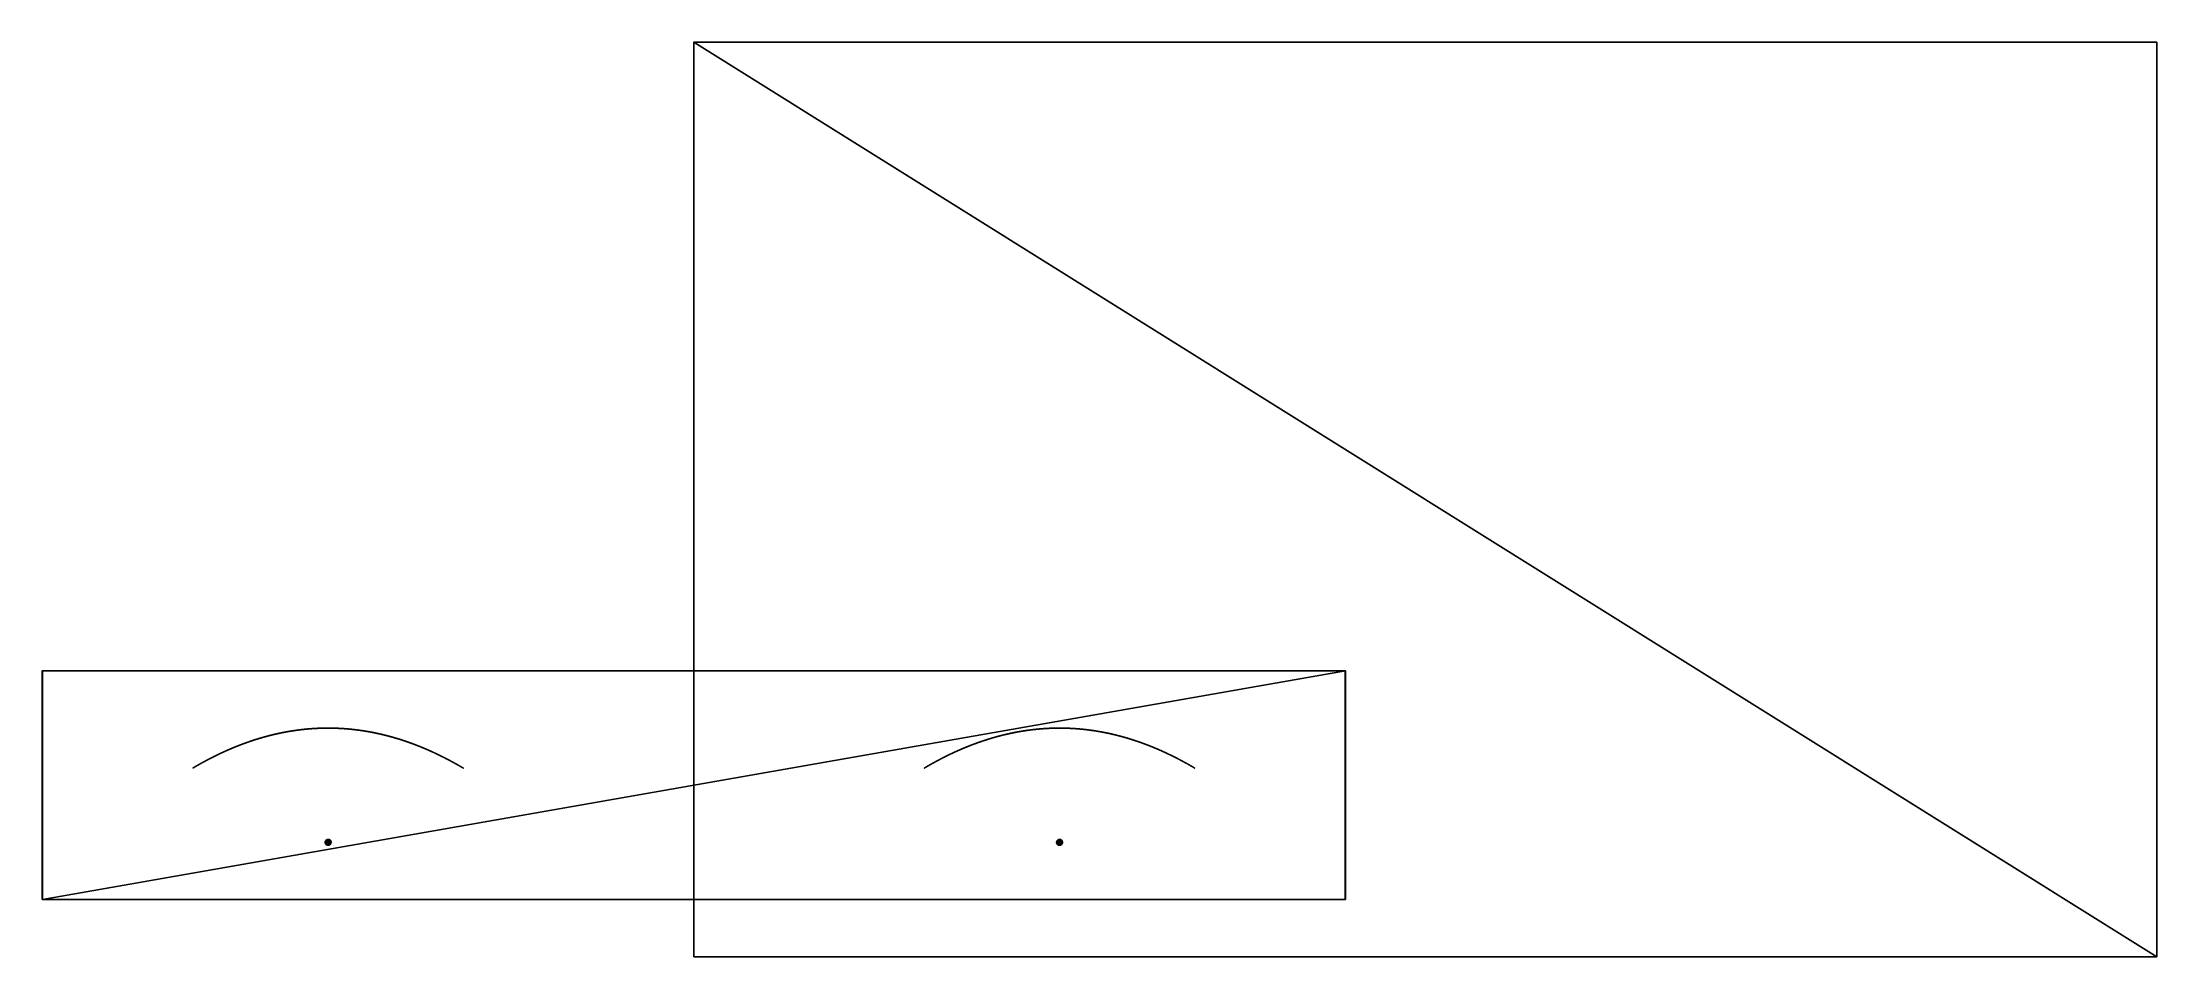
# Model space of a CAD drawing. Header units: metres. Extents: x -570 to 1280, y 0 to 800.
import ezdxf

# ---------------------------------------------------------------- set-up
doc = ezdxf.new("R2010")
doc.units = ezdxf.units.M

msp = doc.modelspace()

# ---------------------------------------------------------------- linework, layer by layer
for p, q in [((570.02, 250.01999, -692.8203), (-569.99, 250.01, -692.8203)), ((-569.98, 250.01999, -692.8203), (-569.98, 50.02, -692.8203)), ((0.01, 50.01, -692.8203), (0.01, 250.01, -692.8203)), ((570.02, 50.02, -692.8203), (570.01, 250.01, -692.8203)), ((-397.57565, 184.96117, -692.8203), (-397.47565, 184.99992, -692.8203)), ((-397.51648, 184.98412, -692.8203), (-397.41647, 185.02287, -692.8203)), ((-397.45728, 185.00706, -692.8203), (-397.3573, 185.04576, -692.8203)), ((-397.3981, 185.02995, -692.8203), (-397.2981, 185.06865, -692.8203)), ((-397.33893, 185.05284, -692.8203), (-397.23892, 185.09148, -692.8203)), ((-397.27972, 185.07573, -692.8203), (-397.17975, 185.11436, -692.8203)), ((-397.22055, 185.09862, -692.8203), (-397.12054, 185.13719, -692.8203)), ((-397.16138, 185.12144, -692.8203), (-397.06137, 185.16002, -692.8203)), ((-397.10217, 185.14427, -692.8203), (-397.0022, 185.18279, -692.8203)), ((-397.043, 185.1671, -692.8203), (-396.943, 185.20555, -692.8203)), ((-396.98383, 185.18987, -692.8203), (-396.88382, 185.22832, -692.8203)), ((-396.92462, 185.21263, -692.8203), (-396.82465, 185.25108, -692.8203)), ((-396.86545, 185.2354, -692.8203), (-396.76544, 185.27379, -692.8203)), ((-396.80627, 185.25816, -692.8203), (-396.70627, 185.2965, -692.8203)), ((-396.74707, 185.28087, -692.8203), (-396.6471, 185.3192, -692.8203)), ((-396.6879, 185.30357, -692.8203), (-396.5879, 185.3419, -692.8203)), ((-396.62872, 185.32628, -692.8203), (-396.52872, 185.36455, -692.8203)), ((-396.56952, 185.34892, -692.8203), (-396.46954, 185.38719, -692.8203)), ((-396.51035, 185.37157, -692.8203), (-396.41034, 185.40984, -692.8203)), ((-396.45117, 185.39421, -692.8203), (-396.35117, 185.43242, -692.8203)), ((-396.392, 185.41685, -692.8203), (-396.292, 185.455, -692.8203)), ((-396.3328, 185.43944, -692.8203), (-396.2328, 185.47758, -692.8203)), ((-396.27362, 185.46202, -692.8203), (-396.1736, 185.5001, -692.8203)), ((-396.21445, 185.4846, -692.8203), (-396.11444, 185.52269, -692.8203)), ((-396.15527, 185.50713, -692.8203), (-396.05524, 185.54521, -692.8203)), ((-396.09607, 185.52965, -692.8203), (-395.99606, 185.56767, -692.8203)), ((-396.0369, 185.55217, -692.8203), (-395.9369, 185.5902, -692.8203)), ((-395.97772, 185.57469, -692.8203), (-395.8777, 185.61266, -692.8203)), ((-395.91852, 185.59715, -692.8203), (-395.8185, 185.63506, -692.8203)), ((-395.85934, 185.61961, -692.8203), (-395.75934, 185.65752, -692.8203)), ((-395.80017, 185.64201, -692.8203), (-395.70013, 185.67992, -692.8203)), ((-395.74097, 185.66447, -692.8203), (-395.64096, 185.70232, -692.8203)), ((-395.6818, 185.68687, -692.8203), (-395.5818, 185.72472, -692.8203)), ((-395.62262, 185.70927, -692.8203), (-395.5226, 185.74706, -692.8203)), ((-395.56345, 185.73161, -692.8203), (-395.46344, 185.7694, -692.8203)), ((-395.50427, 185.75401, -692.8203), (-395.40424, 185.79173, -692.8203)), ((-395.44507, 185.77629, -692.8203), (-395.34506, 185.81401, -692.8203)), ((-395.3859, 185.79863, -692.8203), (-395.2859, 185.83629, -692.8203)), ((-395.32672, 185.8209, -692.8203), (-395.2267, 185.85857, -692.8203)), ((-395.26755, 185.84325, -692.8203), (-395.16754, 185.88084, -692.8203)), ((-395.20837, 185.86546, -692.8203), (-395.10834, 185.90306, -692.8203)), ((-395.14917, 185.88774, -692.8203), (-395.0492, 185.92528, -692.8203)), ((-395.09, 185.90996, -692.8203), (-394.99, 185.9475, -692.8203)), ((-395.03082, 185.93217, -692.8203), (-394.93082, 185.96965, -692.8203)), ((-394.97165, 185.95439, -692.8203), (-394.87164, 185.9918, -692.8203)), ((-394.91248, 185.97655, -692.8203), (-394.81247, 186.01396, -692.8203)), ((-394.85327, 185.9987, -692.8203), (-394.7533, 186.03612, -692.8203)), ((-394.79413, 186.02086, -692.8203), (-394.6941, 186.05821, -692.8203)), ((-394.73492, 186.04295, -692.8203), (-394.63492, 186.0803, -692.8203)), ((-394.67575, 186.06511, -692.8203), (-394.57574, 186.1024, -692.8203)), ((-394.61658, 186.0872, -692.8203), (-394.51657, 186.12444, -692.8203)), ((-394.5574, 186.10924, -692.8203), (-394.4574, 186.14653, -692.8203)), ((-394.49823, 186.13133, -692.8203), (-394.3982, 186.16856, -692.8203)), ((-394.43903, 186.15337, -692.8203), (-394.33905, 186.19054, -692.8203)), ((-394.37985, 186.17534, -692.8203), (-394.27985, 186.21251, -692.8203)), ((-394.32068, 186.19737, -692.8203), (-394.22067, 186.23448, -692.8203)), ((-394.2615, 186.21935, -692.8203), (-394.1615, 186.25645, -692.8203)), ((-394.20233, 186.24132, -692.8203), (-394.10233, 186.27843, -692.8203)), ((-394.14313, 186.26329, -692.8203), (-394.04315, 186.30034, -692.8203)), ((-394.08398, 186.2852, -692.8203), (-393.98395, 186.32225, -692.8203)), ((-394.02478, 186.30711, -692.8203), (-393.92477, 186.3441, -692.8203)), ((-393.9656, 186.32903, -692.8203), (-393.8656, 186.36595, -692.8203)), ((-393.90643, 186.35088, -692.8203), (-393.80643, 186.3878, -692.8203)), ((-393.84726, 186.37279, -692.8203), (-393.74725, 186.40965, -692.8203)), ((-393.7881, 186.39458, -692.8203), (-393.68805, 186.4315, -692.8203)), ((-393.72888, 186.41643, -692.8203), (-393.62888, 186.4533, -692.8203)), ((-393.6697, 186.43822, -692.8203), (-393.5697, 186.47508, -692.8203)), ((-393.61053, 186.46, -692.8203), (-393.51053, 186.49681, -692.8203)), ((-393.55136, 186.4818, -692.8203), (-393.45135, 186.51854, -692.8203)), ((-393.4922, 186.50359, -692.8203), (-393.39218, 186.54027, -692.8203)), ((-393.43298, 186.52531, -692.8203), (-393.333, 186.562, -692.8203)), ((-393.3738, 186.54704, -692.8203), (-393.2738, 186.58372, -692.8203)), ((-393.31464, 186.56871, -692.8203), (-393.21463, 186.6054, -692.8203)), ((-393.25546, 186.59044, -692.8203), (-393.15546, 186.627, -692.8203)), ((-393.1963, 186.6121, -692.8203), (-393.09628, 186.64867, -692.8203)), ((-393.13712, 186.63371, -692.8203), (-393.0371, 186.67027, -692.8203)), ((-393.07794, 186.65538, -692.8203), (-392.9779, 186.69188, -692.8203)), ((-393.01874, 186.67699, -692.8203), (-392.91873, 186.71349, -692.8203)), ((-392.95956, 186.6986, -692.8203), (-392.85956, 186.73503, -692.8203)), ((-392.9004, 186.7202, -692.8203), (-392.80038, 186.75664, -692.8203)), ((-392.84122, 186.74174, -692.8203), (-392.7412, 186.77812, -692.8203)), ((-392.78204, 186.76329, -692.8203), (-392.682, 186.79967, -692.8203)), ((-392.72284, 186.78484, -692.8203), (-392.62286, 186.82115, -692.8203)), ((-392.66367, 186.80632, -692.8203), (-392.56366, 186.84264, -692.8203)), ((-392.6045, 186.8278, -692.8203), (-392.5045, 186.86412, -692.8203)), ((-392.54532, 186.84929, -692.8203), (-392.4453, 186.88554, -692.8203)), ((-392.48615, 186.87077, -692.8203), (-392.38614, 186.90697, -692.8203)), ((-392.42694, 186.8922, -692.8203), (-392.32697, 186.92839, -692.8203)), ((-392.3678, 186.91362, -692.8203), (-392.26776, 186.94981, -692.8203)), ((-392.3086, 186.93504, -692.8203), (-392.2086, 186.97118, -692.8203)), ((-392.24942, 186.9564, -692.8203), (-392.1494, 186.99254, -692.8203)), ((-392.19025, 186.97783, -692.8203), (-392.09024, 187.0139, -692.8203)), ((-392.13107, 186.99913, -692.8203), (-392.03107, 187.0352, -692.8203)), ((-392.0719, 187.0205, -692.8203), (-391.97186, 187.0565, -692.8203)), ((-392.0127, 187.0418, -692.8203), (-391.91272, 187.0778, -692.8203)), ((-391.95352, 187.0631, -692.8203), (-391.85352, 187.09904, -692.8203)), ((-391.89435, 187.0844, -692.8203), (-391.79434, 187.12035, -692.8203)), ((-391.83517, 187.1057, -692.8203), (-391.73517, 187.14159, -692.8203)), ((-391.776, 187.12694, -692.8203), (-391.676, 187.16277, -692.8203)), ((-391.7168, 187.14818, -692.8203), (-391.61682, 187.184, -692.8203)), ((-391.65765, 187.16936, -692.8203), (-391.55762, 187.20518, -692.8203)), ((-391.59845, 187.19054, -692.8203), (-391.49844, 187.22636, -692.8203)), ((-391.53928, 187.21172, -692.8203), (-391.43927, 187.24748, -692.8203)), ((-391.4801, 187.2329, -692.8203), (-391.3801, 187.2686, -692.8203)), ((-391.42093, 187.25407, -692.8203), (-391.32092, 187.28972, -692.8203)), ((-391.36176, 187.27519, -692.8203), (-391.26172, 187.31084, -692.8203)), ((-391.30255, 187.29631, -692.8203), (-391.20255, 187.3319, -692.8203)), ((-391.24338, 187.31737, -692.8203), (-391.14337, 187.35295, -692.8203)), ((-391.1842, 187.33842, -692.8203), (-391.0842, 187.37401, -692.8203)), ((-391.12503, 187.35948, -692.8203), (-391.02502, 187.39507, -692.8203)), ((-391.06586, 187.38054, -692.8203), (-390.96585, 187.41606, -692.8203)), ((-391.00665, 187.4016, -692.8203), (-390.90668, 187.43706, -692.8203)), ((-390.94748, 187.42259, -692.8203), (-390.84747, 187.45805, -692.8203)), ((-390.8883, 187.44359, -692.8203), (-390.7883, 187.47899, -692.8203)), ((-390.82913, 187.46452, -692.8203), (-390.72913, 187.49992, -692.8203)), ((-390.76996, 187.48546, -692.8203), (-390.66995, 187.52086, -692.8203)), ((-390.7108, 187.5064, -692.8203), (-390.61078, 187.54173, -692.8203)), ((-390.6516, 187.52733, -692.8203), (-390.55157, 187.56267, -692.8203)), ((-390.5924, 187.54826, -692.8203), (-390.4924, 187.58354, -692.8203)), ((-390.53323, 187.56914, -692.8203), (-390.43323, 187.60435, -692.8203)), ((-390.47406, 187.59001, -692.8203), (-390.37405, 187.62523, -692.8203)), ((-390.4149, 187.61082, -692.8203), (-390.31488, 187.64604, -692.8203)), ((-390.3557, 187.63164, -692.8203), (-390.25568, 187.6668, -692.8203)), ((-390.2965, 187.65245, -692.8203), (-390.19653, 187.6876, -692.8203)), ((-390.23734, 187.67326, -692.8203), (-390.13733, 187.70836, -692.8203)), ((-390.17816, 187.69408, -692.8203), (-390.07816, 187.72911, -692.8203)), ((-390.119, 187.71483, -692.8203), (-390.01898, 187.74986, -692.8203)), ((-390.0598, 187.73552, -692.8203), (-389.9598, 187.77055, -692.8203)), ((-390.0006, 187.75627, -692.8203), (-389.90063, 187.79124, -692.8203)), ((-389.94147, 187.77696, -692.8203), (-389.84143, 187.81194, -692.8203)), ((-389.88226, 187.79765, -692.8203), (-389.78226, 187.83257, -692.8203)), ((-389.8231, 187.81834, -692.8203), (-389.72308, 187.85326, -692.8203)), ((-389.76392, 187.83897, -692.8203), (-389.6639, 187.87383, -692.8203)), ((-389.70474, 187.8596, -692.8203), (-389.60474, 187.89445, -692.8203)), ((-389.64557, 187.88023, -692.8203), (-389.54553, 187.91502, -692.8203)), ((-389.58636, 187.90086, -692.8203), (-389.4864, 187.93565, -692.8203)), ((-389.5272, 187.92143, -692.8203), (-389.4272, 187.95616, -692.8203)), ((-389.46802, 187.942, -692.8203), (-389.368, 187.97673, -692.8203)), ((-389.40884, 187.96257, -692.8203), (-389.30884, 187.99724, -692.8203)), ((-389.34967, 187.98308, -692.8203), (-389.24966, 188.01775, -692.8203)), ((-389.29047, 188.00359, -692.8203), (-389.1905, 188.03825, -692.8203)), ((-389.2313, 188.0241, -692.8203), (-389.1313, 188.0587, -692.8203)), ((-389.17212, 188.0446, -692.8203), (-389.0721, 188.07915, -692.8203)), ((-389.11295, 188.06505, -692.8203), (-389.01294, 188.0996, -692.8203)), ((-389.05377, 188.0855, -692.8203), (-388.95377, 188.11998, -692.8203)), ((-388.9946, 188.10588, -692.8203), (-388.8946, 188.14037, -692.8203)), ((-388.93542, 188.12633, -692.8203), (-388.8354, 188.16075, -692.8203)), ((-388.87622, 188.14671, -692.8203), (-388.7762, 188.18114, -692.8203)), ((-388.81705, 188.1671, -692.8203), (-388.71704, 188.20146, -692.8203)), ((-388.75787, 188.18742, -692.8203), (-388.65787, 188.22179, -692.8203)), ((-388.6987, 188.20781, -692.8203), (-388.5987, 188.24211, -692.8203)), ((-388.63953, 188.22807, -692.8203), (-388.53952, 188.26237, -692.8203)), ((-388.58032, 188.2484, -692.8203), (-388.48035, 188.2827, -692.8203)), ((-388.52115, 188.26866, -692.8203), (-388.42114, 188.30296, -692.8203)), ((-388.46198, 188.28899, -692.8203), (-388.36197, 188.32317, -692.8203)), ((-388.4028, 188.30919, -692.8203), (-388.3028, 188.34337, -692.8203)), ((-388.34363, 188.32945, -692.8203), (-388.24362, 188.36357, -692.8203)), ((-388.28445, 188.34966, -692.8203), (-388.18445, 188.38377, -692.8203)), ((-388.22528, 188.36986, -692.8203), (-388.12524, 188.40398, -692.8203)), ((-388.16608, 188.39006, -692.8203), (-388.06607, 188.42412, -692.8203)), ((-388.1069, 188.4102, -692.8203), (-388.0069, 188.44426, -692.8203)), ((-388.04773, 188.43034, -692.8203), (-387.94772, 188.46434, -692.8203)), ((-387.98856, 188.45049, -692.8203), (-387.88855, 188.48448, -692.8203)), ((-387.92938, 188.47063, -692.8203), (-387.82935, 188.50456, -692.8203)), ((-387.87018, 188.4907, -692.8203), (-387.7702, 188.52458, -692.8203)), ((-387.811, 188.51079, -692.8203), (-387.711, 188.54466, -692.8203)), ((-387.75183, 188.5308, -692.8203), (-387.65182, 188.56468, -692.8203)), ((-387.69266, 188.55089, -692.8203), (-387.59265, 188.5847, -692.8203)), ((-387.63348, 188.5709, -692.8203), (-387.53348, 188.60466, -692.8203)), ((-387.57428, 188.59093, -692.8203), (-387.4743, 188.62468, -692.8203)), ((-387.51514, 188.61089, -692.8203), (-387.4151, 188.64464, -692.8203)), ((-387.45593, 188.63084, -692.8203), (-387.35593, 188.66454, -692.8203)), ((-387.39676, 188.6508, -692.8203), (-387.29675, 188.6845, -692.8203)), ((-387.3376, 188.67076, -692.8203), (-387.23758, 188.70439, -692.8203)), ((-387.2784, 188.69066, -692.8203), (-387.1784, 188.72429, -692.8203)), ((-387.21924, 188.71056, -692.8203), (-387.1192, 188.74419, -692.8203)), ((-387.16003, 188.73045, -692.8203), (-387.06006, 188.76402, -692.8203)), ((-387.10086, 188.75029, -692.8203), (-387.00085, 188.78386, -692.8203)), ((-387.0417, 188.77019, -692.8203), (-386.94168, 188.8037, -692.8203)), ((-386.9825, 188.79002, -692.8203), (-386.8825, 188.82347, -692.8203)), ((-386.92334, 188.8098, -692.8203), (-386.82333, 188.84325, -692.8203)), ((-386.86414, 188.82964, -692.8203), (-386.76416, 188.86302, -692.8203)), ((-386.80496, 188.84941, -692.8203), (-386.70496, 188.8828, -692.8203)), ((-386.7458, 188.86913, -692.8203), (-386.64578, 188.90251, -692.8203)), ((-386.6866, 188.8889, -692.8203), (-386.5866, 188.92223, -692.8203)), ((-386.62744, 188.90862, -692.8203), (-386.52744, 188.94194, -692.8203)), ((-386.56827, 188.92833, -692.8203), (-386.46826, 188.9616, -692.8203)), ((-386.5091, 188.94804, -692.8203), (-386.40906, 188.98125, -692.8203)), ((-386.4499, 188.9677, -692.8203), (-386.34988, 189.0009, -692.8203)), ((-386.39072, 188.98735, -692.8203), (-386.2907, 189.02055, -692.8203)), ((-386.33154, 189.007, -692.8203), (-386.23154, 189.04015, -692.8203)), ((-386.27237, 189.0266, -692.8203), (-386.17236, 189.05974, -692.8203)), ((-386.2132, 189.04619, -692.8203), (-386.1132, 189.07933, -692.8203)), ((-386.154, 189.06578, -692.8203), (-386.05402, 189.09886, -692.8203)), ((-386.09482, 189.08537, -692.8203), (-385.9948, 189.1184, -692.8203)), ((-386.03564, 189.1049, -692.8203), (-385.93564, 189.13792, -692.8203)), ((-385.97647, 189.12444, -692.8203), (-385.87646, 189.1574, -692.8203)), ((-385.9173, 189.14397, -692.8203), (-385.8173, 189.17693, -692.8203)), ((-385.85812, 189.1635, -692.8203), (-385.75812, 189.1964, -692.8203)), ((-385.79895, 189.18297, -692.8203), (-385.6989, 189.2158, -692.8203)), ((-385.73975, 189.20244, -692.8203), (-385.63974, 189.23528, -692.8203)), ((-385.68057, 189.22185, -692.8203), (-385.58057, 189.25468, -692.8203)), ((-385.6214, 189.24132, -692.8203), (-385.5214, 189.2741, -692.8203)), ((-385.56223, 189.26073, -692.8203), (-385.46222, 189.29344, -692.8203)), ((-385.50305, 189.28008, -692.8203), (-385.403, 189.31285, -692.8203)), ((-385.44385, 189.29948, -692.8203), (-385.34387, 189.3322, -692.8203)), ((-385.38467, 189.31883, -692.8203), (-385.28467, 189.35149, -692.8203)), ((-385.3255, 189.33818, -692.8203), (-385.2255, 189.37083, -692.8203)), ((-385.26633, 189.35747, -692.8203), (-385.16632, 189.39012, -692.8203)), ((-385.20715, 189.37682, -692.8203), (-385.10715, 189.40941, -692.8203)), ((-385.14795, 189.3961, -692.8203), (-385.04797, 189.42863, -692.8203)), ((-385.0888, 189.41539, -692.8203), (-384.98877, 189.44786, -692.8203)), ((-385.0296, 189.43462, -692.8203), (-384.9296, 189.46709, -692.8203)), ((-384.97043, 189.45384, -692.8203), (-384.87042, 189.48631, -692.8203)), ((-384.91125, 189.47307, -692.8203), (-384.81125, 189.50548, -692.8203)), ((-384.85208, 189.4923, -692.8203), (-384.75208, 189.5247, -692.8203)), ((-384.7929, 189.51146, -692.8203), (-384.69287, 189.54381, -692.8203)), ((-384.7337, 189.53062, -692.8203), (-384.63373, 189.56297, -692.8203)), ((-384.67453, 189.54979, -692.8203), (-384.57452, 189.58208, -692.8203)), ((-384.61536, 189.5689, -692.8203), (-384.51535, 189.60118, -692.8203)), ((-384.55618, 189.588, -692.8203), (-384.45618, 189.62029, -692.8203)), ((-384.497, 189.6071, -692.8203), (-384.397, 189.63933, -692.8203)), ((-384.4378, 189.6262, -692.8203), (-384.33783, 189.65837, -692.8203)), ((-384.37863, 189.64525, -692.8203), (-384.27863, 189.67741, -692.8203)), ((-384.31946, 189.66429, -692.8203), (-384.21945, 189.69646, -692.8203)), ((-384.26028, 189.68333, -692.8203), (-384.16028, 189.71544, -692.8203)), ((-384.2011, 189.70232, -692.8203), (-384.1011, 189.73442, -692.8203)), ((-384.14194, 189.7213, -692.8203), (-384.04193, 189.75334, -692.8203)), ((-384.08276, 189.74028, -692.8203), (-383.98276, 189.77232, -692.8203)), ((-384.02356, 189.75926, -692.8203), (-383.92355, 189.79124, -692.8203)), ((-383.9644, 189.77818, -692.8203), (-383.86438, 189.81017, -692.8203)), ((-383.9052, 189.7971, -692.8203), (-383.8052, 189.82903, -692.8203)), ((-383.84604, 189.81602, -692.8203), (-383.74603, 189.84789, -692.8203)), ((-383.78687, 189.83488, -692.8203), (-383.68686, 189.86674, -692.8203)), ((-383.72766, 189.85374, -692.8203), (-383.62766, 189.8856, -692.8203)), ((-383.6685, 189.8726, -692.8203), (-383.56848, 189.9044, -692.8203)), ((-383.6093, 189.89146, -692.8203), (-383.5093, 189.9232, -692.8203)), ((-383.55014, 189.91026, -692.8203), (-383.45013, 189.942, -692.8203)), ((-383.49097, 189.92906, -692.8203), (-383.39096, 189.9608, -692.8203)), ((-383.4318, 189.94786, -692.8203), (-383.3318, 189.97954, -692.8203)), ((-383.37262, 189.9666, -692.8203), (-383.2726, 189.99828, -692.8203)), ((-383.31342, 189.98534, -692.8203), (-383.2134, 190.01701, -692.8203)), ((-383.25424, 190.00407, -692.8203), (-383.15424, 190.03569, -692.8203)), ((-383.19507, 190.02281, -692.8203), (-383.09506, 190.05437, -692.8203)), ((-383.1359, 190.04149, -692.8203), (-383.0359, 190.07304, -692.8203)), ((-383.07672, 190.06017, -692.8203), (-382.9767, 190.09166, -692.8203)), ((-383.01752, 190.07884, -692.8203), (-382.9175, 190.11028, -692.8203)), ((-382.95834, 190.09746, -692.8203), (-382.85834, 190.12889, -692.8203)), ((-382.89917, 190.11607, -692.8203), (-382.79916, 190.1475, -692.8203)), ((-382.84, 190.13469, -692.8203), (-382.74, 190.16606, -692.8203)), ((-382.78082, 190.1533, -692.8203), (-382.68082, 190.18462, -692.8203)), ((-382.72165, 190.17186, -692.8203), (-382.62164, 190.20317, -692.8203)), ((-382.66245, 190.19041, -692.8203), (-382.56244, 190.22173, -692.8203)), ((-382.60327, 190.20891, -692.8203), (-382.50327, 190.24022, -692.8203)), ((-382.5441, 190.22746, -692.8203), (-382.4441, 190.25871, -692.8203)), ((-382.48492, 190.24596, -692.8203), (-382.38492, 190.2772, -692.8203)), ((-382.42575, 190.26445, -692.8203), (-382.32574, 190.29564, -692.8203)), ((-382.36658, 190.28288, -692.8203), (-382.26657, 190.31407, -692.8203)), ((-382.30737, 190.30138, -692.8203), (-382.20737, 190.3325, -692.8203)), ((-382.2482, 190.31981, -692.8203), (-382.1482, 190.35088, -692.8203)), ((-382.18903, 190.33818, -692.8203), (-382.08902, 190.36925, -692.8203)), ((-382.12985, 190.35661, -692.8203), (-382.02985, 190.38762, -692.8203)), ((-382.07068, 190.37498, -692.8203), (-381.97067, 190.40599, -692.8203)), ((-382.01147, 190.39336, -692.8203), (-381.91147, 190.4243, -692.8203)), ((-381.9523, 190.41167, -692.8203), (-381.8523, 190.44261, -692.8203)), ((-381.89313, 190.42998, -692.8203), (-381.79312, 190.46092, -692.8203)), ((-381.83395, 190.44829, -692.8203), (-381.73395, 190.47923, -692.8203)), ((-381.77478, 190.4666, -692.8203), (-381.67477, 190.49748, -692.8203)), ((-381.7156, 190.48485, -692.8203), (-381.6156, 190.51573, -692.8203)), ((-381.65643, 190.5031, -692.8203), (-381.55643, 190.53392, -692.8203)), ((-381.59723, 190.52135, -692.8203), (-381.49722, 190.55217, -692.8203)), ((-381.53806, 190.5396, -692.8203), (-381.43805, 190.57036, -692.8203)), ((-381.47888, 190.55779, -692.8203), (-381.37888, 190.58849, -692.8203)), ((-381.4197, 190.57597, -692.8203), (-381.3197, 190.60667, -692.8203)), ((-381.36053, 190.59416, -692.8203), (-381.26053, 190.6248, -692.8203)), ((-381.30133, 190.61229, -692.8203), (-381.20132, 190.64293, -692.8203)), ((-381.24216, 190.63042, -692.8203), (-381.14215, 190.661, -692.8203)), ((-381.18298, 190.64854, -692.8203), (-381.08298, 190.67912, -692.8203)), ((-381.1238, 190.66661, -692.8203), (-381.0238, 190.69719, -692.8203)), ((-381.06464, 190.68474, -692.8203), (-380.96463, 190.71526, -692.8203)), ((-381.00546, 190.7028, -692.8203), (-380.90546, 190.73326, -692.8203)), ((-380.9463, 190.72081, -692.8203), (-380.84628, 190.75127, -692.8203)), ((-380.8871, 190.73888, -692.8203), (-380.78708, 190.76927, -692.8203)), ((-380.8279, 190.75688, -692.8203), (-380.7279, 190.78728, -692.8203)), ((-380.76874, 190.77483, -692.8203), (-380.66873, 190.80522, -692.8203)), ((-380.70956, 190.79283, -692.8203), (-380.60956, 190.82317, -692.8203)), ((-380.6504, 190.81078, -692.8203), (-380.55038, 190.84111, -692.8203)), ((-380.5912, 190.82872, -692.8203), (-380.49118, 190.859, -692.8203)), ((-380.532, 190.84666, -692.8203), (-380.432, 190.87688, -692.8203)), ((-380.47284, 190.86455, -692.8203), (-380.37283, 190.89476, -692.8203)), ((-380.41367, 190.88243, -692.8203), (-380.31366, 190.91264, -692.8203)), ((-380.3545, 190.90031, -692.8203), (-380.2545, 190.93047, -692.8203)), ((-380.29532, 190.91814, -692.8203), (-380.1953, 190.94829, -692.8203)), ((-380.2361, 190.93602, -692.8203), (-380.1361, 190.96611, -692.8203)), ((-380.17694, 190.95384, -692.8203), (-380.07693, 190.98387, -692.8203)), ((-380.11777, 190.9716, -692.8203), (-380.01776, 191.00163, -692.8203)), ((-380.0586, 190.98943, -692.8203), (-379.9586, 191.0194, -692.8203)), ((-379.99942, 191.00719, -692.8203), (-379.8994, 191.03716, -692.8203)), ((-379.94025, 191.02489, -692.8203), (-379.84024, 191.05486, -692.8203)), ((-379.88104, 191.04265, -692.8203), (-379.78104, 191.07256, -692.8203)), ((-379.82187, 191.06035, -692.8203), (-379.72186, 191.09026, -692.8203)), ((-379.7627, 191.07805, -692.8203), (-379.6627, 191.1079, -692.8203)), ((-379.70352, 191.09575, -692.8203), (-379.60352, 191.12553, -692.8203)), ((-379.64435, 191.11339, -692.8203), (-379.54434, 191.14317, -692.8203)), ((-379.58514, 191.13103, -692.8203), (-379.48514, 191.16081, -692.8203)), ((-379.52597, 191.14867, -692.8203), (-379.42596, 191.17839, -692.8203)), ((-379.4668, 191.16624, -692.8203), (-379.3668, 191.19597, -692.8203)), ((-379.40762, 191.18388, -692.8203), (-379.30762, 191.21355, -692.8203)), ((-379.34845, 191.2014, -692.8203), (-379.24844, 191.23106, -692.8203)), ((-379.28928, 191.21898, -692.8203), (-379.18927, 191.24858, -692.8203)), ((-379.2301, 191.2365, -692.8203), (-379.1301, 191.2661, -692.8203)), ((-379.1709, 191.25401, -692.8203), (-379.0709, 191.28362, -692.8203)), ((-379.11172, 191.27153, -692.8203), (-379.01172, 191.30107, -692.8203)), ((-379.05255, 191.28905, -692.8203), (-378.95255, 191.31853, -692.8203)), ((-378.99338, 191.3065, -692.8203), (-378.89337, 191.33598, -692.8203)), ((-378.9342, 191.32396, -692.8203), (-378.8342, 191.35338, -692.8203)), ((-378.875, 191.34135, -692.8203), (-378.775, 191.37077, -692.8203)), ((-378.81583, 191.35881, -692.8203), (-378.71582, 191.38817, -692.8203)), ((-378.75665, 191.3762, -692.8203), (-378.65665, 191.40556, -692.8203)), ((-378.69748, 191.3936, -692.8203), (-378.59747, 191.4229, -692.8203)), ((-378.6383, 191.41093, -692.8203), (-378.5383, 191.44023, -692.8203)), ((-378.57913, 191.42827, -692.8203), (-378.47913, 191.45757, -692.8203)), ((-378.51996, 191.4456, -692.8203), (-378.41995, 191.47484, -692.8203)), ((-378.46075, 191.46294, -692.8203), (-378.36075, 191.49211, -692.8203)), ((-378.40158, 191.48021, -692.8203), (-378.30157, 191.50938, -692.8203)), ((-378.3424, 191.49748, -692.8203), (-378.2424, 191.52666, -692.8203)), ((-378.28323, 191.51476, -692.8203), (-378.18323, 191.54387, -692.8203)), ((-378.22406, 191.53197, -692.8203), (-378.12405, 191.56108, -692.8203)), ((-378.16486, 191.54918, -692.8203), (-378.06485, 191.5783, -692.8203)), ((-378.10568, 191.56639, -692.8203), (-378.00568, 191.59544, -692.8203)), ((-378.0465, 191.5836, -692.8203), (-377.9465, 191.6126, -692.8203)), ((-377.98734, 191.60075, -692.8203), (-377.88733, 191.62975, -692.8203)), ((-377.92816, 191.6179, -692.8203), (-377.82816, 191.64684, -692.8203)), ((-377.869, 191.63506, -692.8203), (-377.76898, 191.66399, -692.8203)), ((-377.80978, 191.65215, -692.8203), (-377.70978, 191.68108, -692.8203)), ((-377.7506, 191.6693, -692.8203), (-377.6506, 191.6981, -692.8203)), ((-377.69144, 191.68633, -692.8203), (-377.59143, 191.7152, -692.8203)), ((-377.63226, 191.70341, -692.8203), (-377.53226, 191.73222, -692.8203)), ((-377.5731, 191.72044, -692.8203), (-377.47308, 191.74925, -692.8203)), ((-377.51392, 191.73747, -692.8203), (-377.4139, 191.76622, -692.8203)), ((-377.4547, 191.7545, -692.8203), (-377.3547, 191.78319, -692.8203)), ((-377.39554, 191.77147, -692.8203), (-377.29553, 191.80016, -692.8203)), ((-377.33636, 191.7885, -692.8203), (-377.23636, 191.81712, -692.8203)), ((-377.2772, 191.80547, -692.8203), (-377.1772, 191.83403, -692.8203)), ((-377.21802, 191.82237, -692.8203), (-377.118, 191.851, -692.8203)), ((-377.1588, 191.83928, -692.8203), (-377.0588, 191.86784, -692.8203)), ((-377.09964, 191.85619, -692.8203), (-376.99963, 191.88475, -692.8203)), ((-377.04047, 191.8731, -692.8203), (-376.94046, 191.9016, -692.8203)), ((-376.9813, 191.89, -692.8203), (-376.8813, 191.91844, -692.8203)), ((-376.92212, 191.90685, -692.8203), (-376.8221, 191.93529, -692.8203)), ((-376.86295, 191.92369, -692.8203), (-376.76294, 191.95207, -692.8203)), ((-376.80377, 191.94048, -692.8203), (-376.70377, 191.96886, -692.8203)), ((-376.74457, 191.95726, -692.8203), (-376.64456, 191.98564, -692.8203)), ((-376.6854, 191.97404, -692.8203), (-376.5854, 192.00237, -692.8203)), ((-376.62622, 191.99083, -692.8203), (-376.5262, 192.01915, -692.8203)), ((-376.56705, 192.00761, -692.8203), (-376.46704, 192.03587, -692.8203)), ((-376.50787, 192.02434, -692.8203), (-376.40787, 192.05254, -692.8203)), ((-376.44867, 192.04106, -692.8203), (-376.34866, 192.06926, -692.8203)), ((-376.3895, 192.05772, -692.8203), (-376.2895, 192.08592, -692.8203)), ((-376.33032, 192.07439, -692.8203), (-376.23032, 192.10258, -692.8203)), ((-376.27115, 192.09105, -692.8203), (-376.17114, 192.11919, -692.8203)), ((-376.21198, 192.10771, -692.8203), (-376.11197, 192.13579, -692.8203)), ((-376.1528, 192.12437, -692.8203), (-376.0528, 192.15239, -692.8203)), ((-376.09363, 192.14098, -692.8203), (-375.99362, 192.16899, -692.8203)), ((-376.03442, 192.15752, -692.8203), (-375.93442, 192.18553, -692.8203)), ((-375.97525, 192.17412, -692.8203), (-375.87524, 192.20207, -692.8203)), ((-375.91608, 192.19066, -692.8203), (-375.81607, 192.21861, -692.8203)), ((-375.8569, 192.2072, -692.8203), (-375.7569, 192.23515, -692.8203)), ((-375.79773, 192.22374, -692.8203), (-375.69772, 192.25163, -692.8203)), ((-375.73853, 192.24022, -692.8203), (-375.63852, 192.26811, -692.8203)), ((-375.67935, 192.25676, -692.8203), (-375.57935, 192.28453, -692.8203)), ((-375.62018, 192.27318, -692.8203), (-375.52017, 192.30101, -692.8203)), ((-375.561, 192.28966, -692.8203), (-375.461, 192.31743, -692.8203)), ((-375.50183, 192.30608, -692.8203), (-375.40182, 192.33379, -692.8203)), ((-375.44266, 192.3225, -692.8203), (-375.34265, 192.3502, -692.8203)), ((-375.38345, 192.33891, -692.8203), (-375.28345, 192.36656, -692.8203)), ((-375.32428, 192.35527, -692.8203), (-375.22427, 192.38292, -692.8203)), ((-375.2651, 192.37163, -692.8203), (-375.1651, 192.39928, -692.8203)), ((-375.20593, 192.38799, -692.8203), (-375.10593, 192.41557, -692.8203)), ((-375.14676, 192.40434, -692.8203), (-375.04675, 192.43187, -692.8203)), ((-375.0876, 192.42064, -692.8203), (-374.98758, 192.44817, -692.8203)), ((-375.02838, 192.43694, -692.8203), (-374.92838, 192.4644, -692.8203)), ((-374.9692, 192.45323, -692.8203), (-374.8692, 192.4807, -692.8203)), ((-374.91003, 192.46947, -692.8203), (-374.81003, 192.49687, -692.8203)), ((-374.85086, 192.4857, -692.8203), (-374.75085, 192.5131, -692.8203)), ((-374.7917, 192.50194, -692.8203), (-374.69168, 192.52928, -692.8203)), ((-374.73248, 192.51811, -692.8203), (-374.63248, 192.54546, -692.8203)), ((-374.6733, 192.53435, -692.8203), (-374.5733, 192.56163, -692.8203)), ((-374.61414, 192.55052, -692.8203), (-374.51413, 192.5778, -692.8203)), ((-374.55496, 192.56664, -692.8203), (-374.45496, 192.59392, -692.8203)), ((-374.4958, 192.58281, -692.8203), (-374.39578, 192.61003, -692.8203)), ((-374.4366, 192.59892, -692.8203), (-374.3366, 192.62608, -692.8203)), ((-374.37744, 192.61504, -692.8203), (-374.27744, 192.6422, -692.8203)), ((-374.31824, 192.63109, -692.8203), (-374.21823, 192.65825, -692.8203)), ((-374.25906, 192.64714, -692.8203), (-374.15906, 192.6743, -692.8203)), ((-374.1999, 192.6632, -692.8203), (-374.09988, 192.69029, -692.8203)), ((-374.14072, 192.67924, -692.8203), (-374.0407, 192.70628, -692.8203)), ((-374.08154, 192.69524, -692.8203), (-373.98154, 192.72227, -692.8203)), ((-374.02234, 192.71123, -692.8203), (-373.92233, 192.73827, -692.8203)), ((-373.96317, 192.72722, -692.8203), (-373.86316, 192.7542, -692.8203)), ((-373.904, 192.74321, -692.8203), (-373.804, 192.77013, -692.8203)), ((-373.84482, 192.75914, -692.8203), (-373.7448, 192.78606, -692.8203)), ((-373.78564, 192.77507, -692.8203), (-373.68564, 192.80193, -692.8203)), ((-373.72647, 192.791, -692.8203), (-373.62646, 192.8178, -692.8203)), ((-373.6673, 192.80687, -692.8203), (-373.5673, 192.83366, -692.8203)), ((-373.6081, 192.82274, -692.8203), (-373.5081, 192.84953, -692.8203)), ((-373.54892, 192.83861, -692.8203), (-373.4489, 192.86534, -692.8203)), ((-373.48975, 192.85442, -692.8203), (-373.38974, 192.88115, -692.8203)), ((-373.43057, 192.87029, -692.8203), (-373.33057, 192.89696, -692.8203)), ((-373.3714, 192.88603, -692.8203), (-373.2714, 192.9127, -692.8203)), ((-373.3122, 192.90184, -692.8203), (-373.2122, 192.92851, -692.8203)), ((-373.25302, 192.91759, -692.8203), (-373.153, 192.9442, -692.8203)), ((-373.19385, 192.9334, -692.8203), (-373.09384, 192.95995, -692.8203)), ((-373.13467, 192.94908, -692.8203), (-373.03467, 192.97563, -692.8203)), ((-373.0755, 192.96483, -692.8203), (-372.9755, 192.99132, -692.8203)), ((-373.01633, 192.98051, -692.8203), (-372.91632, 193.007, -692.8203)), ((-372.95712, 192.9962, -692.8203), (-372.85712, 193.02263, -692.8203)), ((-372.89795, 193.01189, -692.8203), (-372.79794, 193.03831, -692.8203)), ((-372.83878, 193.02751, -692.8203), (-372.73877, 193.05388, -692.8203)), ((-372.7796, 193.04314, -692.8203), (-372.6796, 193.0695, -692.8203)), ((-372.72043, 193.05876, -692.8203), (-372.62042, 193.08507, -692.8203)), ((-372.66125, 193.07433, -692.8203), (-372.56125, 193.10063, -692.8203)), ((-372.60205, 193.08989, -692.8203), (-372.50204, 193.1162, -692.8203)), ((-372.54288, 193.10545, -692.8203), (-372.44287, 193.1317, -692.8203)), ((-372.4837, 193.12102, -692.8203), (-372.3837, 193.14726, -692.8203)), ((-372.42453, 193.13652, -692.8203), (-372.32452, 193.16277, -692.8203)), ((-372.36536, 193.15202, -692.8203), (-372.26535, 193.1782, -692.8203)), ((-372.30615, 193.16753, -692.8203), (-372.20615, 193.19365, -692.8203)), ((-372.24698, 193.18303, -692.8203), (-372.14697, 193.20909, -692.8203)), ((-372.1878, 193.19847, -692.8203), (-372.0878, 193.22453, -692.8203)), ((-372.12863, 193.21391, -692.8203), (-372.02863, 193.23991, -692.8203)), ((-372.06946, 193.2293, -692.8203), (-371.96945, 193.25536, -692.8203)), ((-372.01028, 193.24474, -692.8203), (-371.91028, 193.27068, -692.8203)), ((-371.9511, 193.26012, -692.8203), (-371.8511, 193.28606, -692.8203)), ((-371.8919, 193.2755, -692.8203), (-371.7919, 193.30138, -692.8203)), ((-371.83273, 193.29082, -692.8203), (-371.73273, 193.3167, -692.8203)), ((-371.77356, 193.30614, -692.8203), (-371.67355, 193.33202, -692.8203)), ((-371.7144, 193.32146, -692.8203), (-371.61438, 193.34727, -692.8203)), ((-371.6552, 193.33678, -692.8203), (-371.5552, 193.3626, -692.8203)), ((-371.596, 193.35204, -692.8203), (-371.496, 193.37779, -692.8203)), ((-371.53683, 193.3673, -692.8203), (-371.43683, 193.39305, -692.8203)), ((-371.47766, 193.38255, -692.8203), (-371.37766, 193.40825, -692.8203)), ((-371.4185, 193.39775, -692.8203), (-371.31848, 193.42345, -692.8203)), ((-371.3593, 193.41295, -692.8203), (-371.2593, 193.43864, -692.8203)), ((-371.30014, 193.42815, -692.8203), (-371.20013, 193.45378, -692.8203)), ((-371.24097, 193.44334, -692.8203), (-371.14096, 193.46892, -692.8203)), ((-371.18176, 193.45848, -692.8203), (-371.08176, 193.48405, -692.8203)), ((-371.1226, 193.47362, -692.8203), (-371.02258, 193.49919, -692.8203)), ((-371.06342, 193.48875, -692.8203), (-370.9634, 193.51427, -692.8203)), ((-371.00424, 193.50389, -692.8203), (-370.90424, 193.52934, -692.8203)), ((-370.94507, 193.51897, -692.8203), (-370.84506, 193.54442, -692.8203)), ((-370.88586, 193.53404, -692.8203), (-370.78586, 193.55943, -692.8203)), ((-370.8267, 193.54906, -692.8203), (-370.72668, 193.57445, -692.8203)), ((-370.76752, 193.56407, -692.8203), (-370.6675, 193.58946, -692.8203)), ((-370.70834, 193.57915, -692.8203), (-370.60834, 193.60448, -692.8203)), ((-370.64917, 193.5941, -692.8203), (-370.54916, 193.61943, -692.8203)), ((-370.59, 193.60912, -692.8203), (-370.49, 193.63438, -692.8203)), ((-370.5308, 193.62407, -692.8203), (-370.4308, 193.64928, -692.8203)), ((-370.47162, 193.63902, -692.8203), (-370.3716, 193.66423, -692.8203)), ((-370.41245, 193.65392, -692.8203), (-370.31244, 193.67912, -692.8203)), ((-370.35327, 193.66887, -692.8203), (-370.25327, 193.69402, -692.8203)), ((-370.2941, 193.68376, -692.8203), (-370.1941, 193.70885, -692.8203)), ((-370.23492, 193.6986, -692.8203), (-370.13492, 193.72374, -692.8203)), ((-370.17572, 193.71349, -692.8203), (-370.0757, 193.73851, -692.8203)), ((-370.11655, 193.72832, -692.8203), (-370.01654, 193.75334, -692.8203)), ((-370.05737, 193.74315, -692.8203), (-369.95737, 193.76817, -692.8203)), ((-369.9982, 193.75792, -692.8203), (-369.8982, 193.78294, -692.8203)), ((-369.93903, 193.77275, -692.8203), (-369.83902, 193.79765, -692.8203)), ((-369.87982, 193.78752, -692.8203), (-369.77982, 193.81242, -692.8203)), ((-369.82065, 193.80223, -692.8203), (-369.72064, 193.82713, -692.8203)), ((-369.76147, 193.817, -692.8203), (-369.66147, 193.84184, -692.8203)), ((-369.7023, 193.83171, -692.8203), (-369.6023, 193.85655, -692.8203)), ((-369.64313, 193.84642, -692.8203), (-369.54312, 193.8712, -692.8203)), ((-369.58395, 193.86107, -692.8203), (-369.48395, 193.88585, -692.8203)), ((-369.52478, 193.87578, -692.8203), (-369.42477, 193.9005, -692.8203)), ((-369.46558, 193.89043, -692.8203), (-369.36557, 193.91515, -692.8203)), ((-369.4064, 193.90501, -692.8203), (-369.3064, 193.92973, -692.8203)), ((-369.34723, 193.91966, -692.8203), (-369.24722, 193.94432, -692.8203)), ((-369.28806, 193.93425, -692.8203), (-369.18805, 193.95885, -692.8203)), ((-369.22888, 193.94884, -692.8203), (-369.12888, 193.97343, -692.8203)), ((-369.16968, 193.96336, -692.8203), (-369.06967, 193.98796, -692.8203)), ((-369.1105, 193.97795, -692.8203), (-369.0105, 194.00249, -692.8203)), ((-369.05133, 193.99248, -692.8203), (-368.95132, 194.01695, -692.8203)), ((-368.99216, 194.00694, -692.8203), (-368.89215, 194.03142, -692.8203)), ((-368.93298, 194.02147, -692.8203), (-368.83298, 194.04588, -692.8203)), ((-368.8738, 194.03593, -692.8203), (-368.7738, 194.06035, -692.8203)), ((-368.81464, 194.0504, -692.8203), (-368.71463, 194.07475, -692.8203)), ((-368.75543, 194.0648, -692.8203), (-368.65543, 194.08916, -692.8203)), ((-368.69626, 194.07927, -692.8203), (-368.59625, 194.10356, -692.8203)), ((-368.6371, 194.09367, -692.8203), (-368.53708, 194.11797, -692.8203)), ((-368.5779, 194.10802, -692.8203), (-368.4779, 194.13231, -692.8203)), ((-368.51874, 194.12242, -692.8203), (-368.41873, 194.14665, -692.8203)), ((-368.45953, 194.13676, -692.8203), (-368.35953, 194.16093, -692.8203)), ((-368.40036, 194.15111, -692.8203), (-368.30035, 194.17528, -692.8203)), ((-368.3412, 194.16539, -692.8203), (-368.24118, 194.18956, -692.8203)), ((-368.282, 194.17967, -692.8203), (-368.182, 194.20384, -692.8203)), ((-368.22284, 194.19395, -692.8203), (-368.12283, 194.21806, -692.8203)), ((-368.16367, 194.20824, -692.8203), (-368.06366, 194.23228, -692.8203)), ((-368.10446, 194.22246, -692.8203), (-368.00446, 194.2465, -692.8203)), ((-368.0453, 194.23674, -692.8203), (-367.94528, 194.26073, -692.8203)), ((-367.9861, 194.2509, -692.8203), (-367.8861, 194.27489, -692.8203)), ((-367.92694, 194.26512, -692.8203), (-367.82693, 194.28905, -692.8203)), ((-367.86777, 194.27928, -692.8203), (-367.76776, 194.3032, -692.8203)), ((-367.8086, 194.29344, -692.8203), (-367.7086, 194.3173, -692.8203)), ((-367.7494, 194.3076, -692.8203), (-367.64938, 194.33147, -692.8203)), ((-367.69022, 194.3217, -692.8203), (-367.5902, 194.34557, -692.8203)), ((-367.63104, 194.3358, -692.8203), (-367.53104, 194.3596, -692.8203)), ((-367.57187, 194.3499, -692.8203), (-367.47186, 194.3737, -692.8203)), ((-367.5127, 194.364, -692.8203), (-367.4127, 194.38774, -692.8203)), ((-367.4535, 194.37804, -692.8203), (-367.3535, 194.40172, -692.8203)), ((-367.39432, 194.39207, -692.8203), (-367.2943, 194.41576, -692.8203)), ((-367.33514, 194.40611, -692.8203), (-367.23514, 194.42973, -692.8203)), ((-367.27597, 194.42009, -692.8203), (-367.17596, 194.44371, -692.8203)), ((-367.2168, 194.43407, -692.8203), (-367.1168, 194.45763, -692.8203)), ((-367.15762, 194.44804, -692.8203), (-367.05762, 194.4716, -692.8203)), ((-367.09845, 194.46196, -692.8203), (-366.99844, 194.48552, -692.8203)), ((-367.03925, 194.47594, -692.8203), (-366.93924, 194.49944, -692.8203)), ((-366.98007, 194.48985, -692.8203), (-366.88007, 194.51329, -692.8203)), ((-366.9209, 194.50371, -692.8203), (-366.8209, 194.52715, -692.8203)), ((-366.86172, 194.51762, -692.8203), (-366.76172, 194.541, -692.8203)), ((-366.80255, 194.53148, -692.8203), (-366.70255, 194.55486, -692.8203)), ((-366.74335, 194.54527, -692.8203), (-366.64334, 194.56865, -692.8203)), ((-366.68417, 194.55913, -692.8203), (-366.58417, 194.58244, -692.8203)), ((-366.625, 194.57292, -692.8203), (-366.525, 194.59624, -692.8203)), ((-366.56583, 194.58672, -692.8203), (-366.46582, 194.60997, -692.8203)), ((-366.50665, 194.60051, -692.8203), (-366.40665, 194.6237, -692.8203)), ((-366.44748, 194.61424, -692.8203), (-366.34747, 194.63744, -692.8203)), ((-366.3883, 194.62798, -692.8203), (-366.2883, 194.65117, -692.8203)), ((-366.3291, 194.64171, -692.8203), (-366.2291, 194.66484, -692.8203)), ((-366.26993, 194.65544, -692.8203), (-366.16992, 194.67851, -692.8203)), ((-366.21075, 194.66911, -692.8203), (-366.11075, 194.69218, -692.8203)), ((-366.15158, 194.68279, -692.8203), (-366.05157, 194.7058, -692.8203)), ((-366.0924, 194.6964, -692.8203), (-365.9924, 194.71947, -692.8203)), ((-366.0332, 194.71007, -692.8203), (-365.9332, 194.73302, -692.8203)), ((-365.97403, 194.72368, -692.8203), (-365.87402, 194.74663, -692.8203)), ((-365.91486, 194.73729, -692.8203), (-365.81485, 194.76018, -692.8203)), ((-365.85568, 194.75084, -692.8203), (-365.75568, 194.77373, -692.8203)), ((-365.7965, 194.76439, -692.8203), (-365.6965, 194.78728, -692.8203)), ((-365.73734, 194.77794, -692.8203), (-365.63733, 194.80077, -692.8203)), ((-365.67813, 194.79149, -692.8203), (-365.57812, 194.81432, -692.8203)), ((-365.61896, 194.80498, -692.8203), (-365.51895, 194.8278, -692.8203)), ((-365.55978, 194.81847, -692.8203), (-365.45978, 194.84123, -692.8203)), ((-365.5006, 194.83195, -692.8203), (-365.4006, 194.85466, -692.8203)), ((-365.44144, 194.84538, -692.8203), (-365.34143, 194.86809, -692.8203)), ((-365.38226, 194.85887, -692.8203), (-365.28226, 194.88152, -692.8203)), ((-365.32306, 194.8723, -692.8203), (-365.22305, 194.89494, -692.8203)), ((-365.2639, 194.88567, -692.8203), (-365.16388, 194.90831, -692.8203)), ((-365.2047, 194.8991, -692.8203), (-365.1047, 194.92168, -692.8203)), ((-365.14554, 194.91246, -692.8203), (-365.04553, 194.93498, -692.8203)), ((-365.08636, 194.92577, -692.8203), (-364.98636, 194.94829, -692.8203)), ((-365.02716, 194.93913, -692.8203), (-364.92715, 194.9616, -692.8203)), ((-364.968, 194.95244, -692.8203), (-364.86798, 194.9749, -692.8203)), ((-364.9088, 194.96574, -692.8203), (-364.8088, 194.9882, -692.8203)), ((-364.84964, 194.97905, -692.8203), (-364.74963, 195.00145, -692.8203)), ((-364.79047, 194.9923, -692.8203), (-364.69046, 195.01463, -692.8203)), ((-364.7313, 195.00554, -692.8203), (-364.6313, 195.02788, -692.8203)), ((-364.67212, 195.01878, -692.8203), (-364.5721, 195.04106, -692.8203)), ((-364.6129, 195.03197, -692.8203), (-364.5129, 195.05424, -692.8203)), ((-364.55374, 195.04515, -692.8203), (-364.45374, 195.06743, -692.8203)), ((-364.49457, 195.05833, -692.8203), (-364.39456, 195.08055, -692.8203)), ((-364.4354, 195.07152, -692.8203), (-364.3354, 195.09373, -692.8203)), ((-364.37622, 195.08464, -692.8203), (-364.2762, 195.1068, -692.8203)), ((-364.31702, 195.09776, -692.8203), (-364.217, 195.11992, -692.8203)), ((-364.25784, 195.11089, -692.8203), (-364.15784, 195.13298, -692.8203)), ((-364.19867, 195.12395, -692.8203), (-364.09866, 195.14604, -692.8203)), ((-364.1395, 195.13707, -692.8203), (-364.0395, 195.1591, -692.8203)), ((-364.08032, 195.15013, -692.8203), (-363.98032, 195.1721, -692.8203)), ((-364.02115, 195.16313, -692.8203), (-363.92114, 195.1851, -692.8203)), ((-363.96198, 195.17613, -692.8203), (-363.86197, 195.1981, -692.8203)), ((-363.90277, 195.18913, -692.8203), (-363.80276, 195.2111, -692.8203)), ((-363.8436, 195.20213, -692.8203), (-363.7436, 195.22404, -692.8203)), ((-363.78442, 195.21513, -692.8203), (-363.68442, 195.23698, -692.8203)), ((-363.72525, 195.22807, -692.8203), (-363.62524, 195.24992, -692.8203)), ((-363.66608, 195.24101, -692.8203), (-363.56607, 195.2628, -692.8203)), ((-363.60687, 195.25389, -692.8203), (-363.50687, 195.27568, -692.8203)), ((-363.5477, 195.26683, -692.8203), (-363.4477, 195.28856, -692.8203)), ((-363.48853, 195.27971, -692.8203), (-363.38852, 195.30144, -692.8203)), ((-363.42935, 195.29253, -692.8203), (-363.32935, 195.31425, -692.8203)), ((-363.37018, 195.3054, -692.8203), (-363.27017, 195.32707, -692.8203)), ((-363.31097, 195.31822, -692.8203), (-363.21097, 195.33983, -692.8203)), ((-363.2518, 195.33104, -692.8203), (-363.1518, 195.35265, -692.8203)), ((-363.19263, 195.3438, -692.8203), (-363.09262, 195.3654, -692.8203)), ((-363.13345, 195.35661, -692.8203), (-363.03345, 195.37816, -692.8203)), ((-363.07428, 195.36937, -692.8203), (-362.97427, 195.39085, -692.8203)), ((-363.0151, 195.38206, -692.8203), (-362.9151, 195.40361, -692.8203)), ((-362.95593, 195.39482, -692.8203), (-362.85593, 195.41624, -692.8203)), ((-362.89673, 195.40752, -692.8203), (-362.79672, 195.42894, -692.8203)), ((-362.83755, 195.42021, -692.8203), (-362.73755, 195.44164, -692.8203)), ((-362.77838, 195.4329, -692.8203), (-362.67838, 195.45427, -692.8203)), ((-362.7192, 195.44554, -692.8203), (-362.6192, 195.46684, -692.8203)), ((-362.66003, 195.45818, -692.8203), (-362.56003, 195.47948, -692.8203)), ((-362.60083, 195.47081, -692.8203), (-362.50082, 195.49205, -692.8203)), ((-362.54166, 195.48338, -692.8203), (-362.44165, 195.50462, -692.8203)), ((-362.48248, 195.49596, -692.8203), (-362.38248, 195.5172, -692.8203)), ((-362.4233, 195.50853, -692.8203), (-362.3233, 195.52971, -692.8203)), ((-362.36414, 195.5211, -692.8203), (-362.26413, 195.54222, -692.8203)), ((-362.30496, 195.53362, -692.8203), (-362.20496, 195.55473, -692.8203)), ((-362.2458, 195.54613, -692.8203), (-362.14578, 195.56725, -692.8203)), ((-362.18658, 195.55864, -692.8203), (-362.08658, 195.5797, -692.8203)), ((-362.1274, 195.57109, -692.8203), (-362.0274, 195.59215, -692.8203)), ((-362.06824, 195.58354, -692.8203), (-361.96823, 195.60454, -692.8203)), ((-362.00906, 195.596, -692.8203), (-361.90906, 195.61699, -692.8203)), ((-361.9499, 195.60844, -692.8203), (-361.84988, 195.62938, -692.8203)), ((-361.8907, 195.62083, -692.8203), (-361.79068, 195.64177, -692.8203)), ((-361.8315, 195.63322, -692.8203), (-361.7315, 195.6541, -692.8203)), ((-361.77234, 195.64555, -692.8203), (-361.67233, 195.66643, -692.8203)), ((-361.71317, 195.65794, -692.8203), (-361.61316, 195.67876, -692.8203)), ((-361.654, 195.67027, -692.8203), (-361.554, 195.69109, -692.8203)), ((-361.59482, 195.6826, -692.8203), (-361.4948, 195.70335, -692.8203)), ((-361.53564, 195.69487, -692.8203), (-361.43564, 195.71562, -692.8203)), ((-361.47644, 195.7072, -692.8203), (-361.37643, 195.72789, -692.8203)), ((-361.41727, 195.71947, -692.8203), (-361.31726, 195.74016, -692.8203)), ((-361.3581, 195.73167, -692.8203), (-361.2581, 195.75237, -692.8203)), ((-361.29892, 195.74394, -692.8203), (-361.1989, 195.76457, -692.8203)), ((-361.23975, 195.75615, -692.8203), (-361.13974, 195.77672, -692.8203)), ((-361.18054, 195.76836, -692.8203), (-361.08054, 195.78893, -692.8203)), ((-361.12137, 195.7805, -692.8203), (-361.02136, 195.80107, -692.8203)), ((-361.0622, 195.79271, -692.8203), (-360.9622, 195.81322, -692.8203)), ((-361.00302, 195.8048, -692.8203), (-360.903, 195.8253, -692.8203)), ((-360.94385, 195.81694, -692.8203), (-360.84384, 195.83739, -692.8203)), ((-360.88464, 195.82909, -692.8203), (-360.78464, 195.84947, -692.8203)), ((-360.82547, 195.84117, -692.8203), (-360.72546, 195.86156, -692.8203)), ((-360.7663, 195.8532, -692.8203), (-360.6663, 195.87358, -692.8203)), ((-360.70712, 195.86528, -692.8203), (-360.60712, 195.8856, -692.8203)), ((-360.64795, 195.8773, -692.8203), (-360.54794, 195.89763, -692.8203)), ((-360.58878, 195.88933, -692.8203), (-360.48877, 195.90959, -692.8203)), ((-360.5296, 195.90135, -692.8203), (-360.4296, 195.92162, -692.8203)), ((-360.4704, 195.91331, -692.8203), (-360.3704, 195.93358, -692.8203)), ((-360.41122, 195.92528, -692.8203), (-360.31122, 195.94548, -692.8203)), ((-360.35205, 195.93724, -692.8203), (-360.25204, 195.95738, -692.8203)), ((-360.29288, 195.9492, -692.8203), (-360.19287, 195.96935, -692.8203)), ((-360.2337, 195.9611, -692.8203), (-360.1337, 195.98119, -692.8203)), ((-360.1745, 195.973, -692.8203), (-360.0745, 195.99309, -692.8203)), ((-360.11533, 195.98491, -692.8203), (-360.01532, 196.00493, -692.8203)), ((-360.05615, 195.99675, -692.8203), (-359.95615, 196.01677, -692.8203)), ((-359.99698, 196.00859, -692.8203), (-359.89697, 196.02855, -692.8203)), ((-359.9378, 196.02043, -692.8203), (-359.8378, 196.04039, -692.8203)), ((-359.87863, 196.03221, -692.8203), (-359.77863, 196.05217, -692.8203)), ((-359.81946, 196.04405, -692.8203), (-359.71945, 196.06395, -692.8203)), ((-359.76025, 196.05583, -692.8203), (-359.66025, 196.07567, -692.8203)), ((-359.70108, 196.06755, -692.8203), (-359.60107, 196.08739, -692.8203)), ((-359.6419, 196.07933, -692.8203), (-359.5419, 196.0991, -692.8203)), ((-359.58273, 196.09105, -692.8203), (-359.48273, 196.11082, -692.8203)), ((-359.52356, 196.10277, -692.8203), (-359.42355, 196.12248, -692.8203)), ((-359.46436, 196.11443, -692.8203), (-359.36435, 196.13414, -692.8203)), ((-359.40518, 196.12608, -692.8203), (-359.30518, 196.1458, -692.8203)), ((-359.346, 196.13774, -692.8203), (-359.246, 196.1574, -692.8203)), ((-359.28683, 196.1494, -692.8203), (-359.18683, 196.16899, -692.8203)), ((-359.22766, 196.161, -692.8203), (-359.12766, 196.18059, -692.8203)), ((-359.1685, 196.17259, -692.8203), (-359.06848, 196.19218, -692.8203)), ((-359.10928, 196.18419, -692.8203), (-359.00928, 196.20372, -692.8203)), ((-359.0501, 196.19579, -692.8203), (-358.9501, 196.21526, -692.8203)), ((-358.99094, 196.20732, -692.8203), (-358.89093, 196.22679, -692.8203)), ((-358.93176, 196.21886, -692.8203), (-358.83176, 196.23827, -692.8203)), ((-358.8726, 196.23033, -692.8203), (-358.77258, 196.24974, -692.8203)), ((-358.81342, 196.24187, -692.8203), (-358.7134, 196.26122, -692.8203)), ((-358.7542, 196.25334, -692.8203), (-358.6542, 196.27269, -692.8203)), ((-358.69504, 196.26482, -692.8203), (-358.59503, 196.2841, -692.8203)), ((-358.63586, 196.27623, -692.8203), (-358.53586, 196.29552, -692.8203)), ((-358.5767, 196.28764, -692.8203), (-358.47668, 196.30693, -692.8203)), ((-358.51752, 196.29906, -692.8203), (-358.4175, 196.31828, -692.8203)), ((-358.4583, 196.31047, -692.8203), (-358.3583, 196.3297, -692.8203)), ((-358.39914, 196.32182, -692.8203), (-358.29913, 196.34099, -692.8203)), ((-358.33997, 196.33318, -692.8203), (-358.23996, 196.35234, -692.8203)), ((-358.2808, 196.34453, -692.8203), (-358.1808, 196.36363, -692.8203)), ((-358.22162, 196.35588, -692.8203), (-358.1216, 196.37492, -692.8203)), ((-358.16245, 196.36717, -692.8203), (-358.06244, 196.38622, -692.8203)), ((-358.10327, 196.37846, -692.8203), (-358.00327, 196.39745, -692.8203)), ((-358.04407, 196.3897, -692.8203), (-357.94406, 196.40874, -692.8203)), ((-357.9849, 196.40099, -692.8203), (-357.8849, 196.4199, -692.8203)), ((-357.92572, 196.41222, -692.8203), (-357.8257, 196.43114, -692.8203)), ((-357.86655, 196.42339, -692.8203), (-357.76654, 196.4423, -692.8203)), ((-357.80737, 196.43462, -692.8203), (-357.70737, 196.45348, -692.8203)), ((-357.74817, 196.44579, -692.8203), (-357.64816, 196.46465, -692.8203)), ((-357.689, 196.45695, -692.8203), (-357.589, 196.47575, -692.8203)), ((-357.62982, 196.46812, -692.8203), (-357.52982, 196.48692, -692.8203)), ((-357.57065, 196.47923, -692.8203), (-357.47064, 196.49797, -692.8203)), ((-357.51147, 196.49034, -692.8203), (-357.41147, 196.50908, -692.8203)), ((-357.4523, 196.50145, -692.8203), (-357.3523, 196.52013, -692.8203)), ((-357.3931, 196.5125, -692.8203), (-357.2931, 196.53117, -692.8203)), ((-357.33392, 196.52354, -692.8203), (-357.23392, 196.54222, -692.8203)), ((-357.27475, 196.53459, -692.8203), (-357.17474, 196.5532, -692.8203)), ((-357.21558, 196.54564, -692.8203), (-357.11557, 196.5642, -692.8203)), ((-357.1564, 196.55663, -692.8203), (-357.0564, 196.57518, -692.8203)), ((-357.09723, 196.56761, -692.8203), (-356.99722, 196.58617, -692.8203)), ((-357.03802, 196.5786, -692.8203), (-356.93802, 196.59709, -692.8203)), ((-356.97885, 196.58952, -692.8203), (-356.87885, 196.60802, -692.8203)), ((-356.91968, 196.60051, -692.8203), (-356.81967, 196.61894, -692.8203)), ((-356.8605, 196.61143, -692.8203), (-356.7605, 196.6298, -692.8203)), ((-356.80133, 196.6223, -692.8203), (-356.70132, 196.64067, -692.8203)), ((-356.74213, 196.63316, -692.8203), (-356.64212, 196.65154, -692.8203)), ((-356.68295, 196.64409, -692.8203), (-356.58295, 196.6624, -692.8203)), ((-356.62378, 196.65489, -692.8203), (-356.52377, 196.6732, -692.8203)), ((-356.5646, 196.66576, -692.8203), (-356.4646, 196.684, -692.8203)), ((-356.50543, 196.67656, -692.8203), (-356.40543, 196.69481, -692.8203)), ((-356.44626, 196.68736, -692.8203), (-356.34625, 196.70555, -692.8203)), ((-356.3871, 196.6981, -692.8203), (-356.28708, 196.7163, -692.8203)), ((-356.32788, 196.70891, -692.8203), (-356.22787, 196.72704, -692.8203)), ((-356.2687, 196.71965, -692.8203), (-356.1687, 196.73772, -692.8203)), ((-356.20953, 196.73033, -692.8203), (-356.10953, 196.74846, -692.8203)), ((-356.15036, 196.74107, -692.8203), (-356.05035, 196.75914, -692.8203)), ((-356.0912, 196.75175, -692.8203), (-355.99118, 196.76976, -692.8203)), ((-356.03198, 196.76244, -692.8203), (-355.93198, 196.78044, -692.8203)), ((-355.9728, 196.77306, -692.8203), (-355.8728, 196.79106, -692.8203)), ((-355.91364, 196.78374, -692.8203), (-355.81363, 196.80168, -692.8203)), ((-355.85446, 196.79436, -692.8203), (-355.75446, 196.81224, -692.8203)), ((-355.7953, 196.80498, -692.8203), (-355.69528, 196.8228, -692.8203)), ((-355.7361, 196.81554, -692.8203), (-355.6361, 196.83336, -692.8203)), ((-355.67694, 196.8261, -692.8203), (-355.57693, 196.84392, -692.8203)), ((-355.61774, 196.83665, -692.8203), (-355.51773, 196.85442, -692.8203)), ((-355.55856, 196.84721, -692.8203), (-355.45856, 196.86497, -692.8203)), ((-355.4994, 196.85771, -692.8203), (-355.39938, 196.87541, -692.8203)), ((-355.44022, 196.86821, -692.8203), (-355.3402, 196.88591, -692.8203)), ((-355.38104, 196.87871, -692.8203), (-355.28104, 196.89635, -692.8203)), ((-355.32184, 196.88914, -692.8203), (-355.22183, 196.90678, -692.8203)), ((-355.26266, 196.89958, -692.8203), (-355.16266, 196.91722, -692.8203)), ((-355.2035, 196.91002, -692.8203), (-355.1035, 196.9276, -692.8203)), ((-355.14432, 196.92046, -692.8203), (-355.0443, 196.93797, -692.8203)), ((-355.08514, 196.93083, -692.8203), (-354.98514, 196.94835, -692.8203)), ((-355.02597, 196.94121, -692.8203), (-354.92596, 196.95866, -692.8203)), ((-354.96677, 196.95158, -692.8203), (-354.86676, 196.96904, -692.8203)), ((-354.9076, 196.9619, -692.8203), (-354.8076, 196.97935, -692.8203)), ((-354.84842, 196.97221, -692.8203), (-354.7484, 196.98961, -692.8203)), ((-354.78925, 196.98253, -692.8203), (-354.68924, 196.99992, -692.8203)), ((-354.73007, 196.99278, -692.8203), (-354.63007, 197.01018, -692.8203)), ((-354.6709, 197.0031, -692.8203), (-354.5709, 197.02037, -692.8203)), ((-354.6117, 197.01335, -692.8203), (-354.5117, 197.03062, -692.8203)), ((-354.55252, 197.02354, -692.8203), (-354.4525, 197.04082, -692.8203)), ((-354.49335, 197.0338, -692.8203), (-354.39334, 197.05101, -692.8203)), ((-354.43417, 197.04399, -692.8203), (-354.33417, 197.0612, -692.8203)), ((-354.375, 197.05418, -692.8203), (-354.275, 197.07133, -692.8203)), ((-354.3158, 197.06432, -692.8203), (-354.2158, 197.08147, -692.8203)), ((-354.25662, 197.07451, -692.8203), (-354.15662, 197.0916, -692.8203)), ((-354.19745, 197.08464, -692.8203), (-354.09744, 197.10167, -692.8203)), ((-354.13828, 197.09471, -692.8203), (-354.03827, 197.1118, -692.8203)), ((-354.0791, 197.10484, -692.8203), (-353.9791, 197.12187, -692.8203)), ((-354.01993, 197.11491, -692.8203), (-353.91992, 197.13188, -692.8203)), ((-353.96075, 197.12498, -692.8203), (-353.86075, 197.14195, -692.8203)), ((-353.90155, 197.135, -692.8203), (-353.80154, 197.15196, -692.8203)), ((-353.84238, 197.145, -692.8203), (-353.74237, 197.16191, -692.8203)), ((-353.7832, 197.15501, -692.8203), (-353.6832, 197.17192, -692.8203)), ((-353.72403, 197.16502, -692.8203), (-353.62402, 197.18187, -692.8203)), ((-353.66486, 197.17503, -692.8203), (-353.56485, 197.19182, -692.8203)), ((-353.60565, 197.18498, -692.8203), (-353.50565, 197.20177, -692.8203)), ((-353.54648, 197.19487, -692.8203), (-353.44647, 197.21165, -692.8203)), ((-353.4873, 197.20482, -692.8203), (-353.3873, 197.22154, -692.8203)), ((-353.42813, 197.2147, -692.8203), (-353.32812, 197.23143, -692.8203)), ((-353.36896, 197.2246, -692.8203), (-353.26895, 197.24126, -692.8203)), ((-353.30978, 197.23448, -692.8203), (-353.20978, 197.25108, -692.8203)), ((-353.2506, 197.24431, -692.8203), (-353.1506, 197.26091, -692.8203)), ((-353.1914, 197.25414, -692.8203), (-353.0914, 197.27074, -692.8203)), ((-353.13223, 197.26396, -692.8203), (-353.03223, 197.2805, -692.8203)), ((-353.07306, 197.27379, -692.8203), (-352.97305, 197.29027, -692.8203)), ((-353.0139, 197.28355, -692.8203), (-352.91388, 197.30003, -692.8203)), ((-352.9547, 197.29332, -692.8203), (-352.8547, 197.3098, -692.8203)), ((-352.8955, 197.30309, -692.8203), (-352.7955, 197.3195, -692.8203)), ((-352.83633, 197.31279, -692.8203), (-352.73633, 197.32921, -692.8203)), ((-352.77716, 197.3225, -692.8203), (-352.67715, 197.33885, -692.8203)), ((-352.718, 197.3322, -692.8203), (-352.61798, 197.34856, -692.8203)), ((-352.6588, 197.34184, -692.8203), (-352.5588, 197.3582, -692.8203)), ((-352.59964, 197.35155, -692.8203), (-352.49963, 197.36778, -692.8203)), ((-352.54044, 197.36119, -692.8203), (-352.44043, 197.37743, -692.8203)), ((-352.48126, 197.37077, -692.8203), (-352.38126, 197.38701, -692.8203)), ((-352.4221, 197.38042, -692.8203), (-352.32208, 197.39659, -692.8203)), ((-352.3629, 197.39, -692.8203), (-352.2629, 197.40611, -692.8203)), ((-352.30374, 197.39952, -692.8203), (-352.20374, 197.4157, -692.8203)), ((-352.24457, 197.4091, -692.8203), (-352.14456, 197.42522, -692.8203)), ((-352.18536, 197.41862, -692.8203), (-352.08536, 197.43474, -692.8203)), ((-352.1262, 197.42815, -692.8203), (-352.02618, 197.4442, -692.8203)), ((-352.06702, 197.43767, -692.8203), (-351.967, 197.45366, -692.8203)), ((-352.00784, 197.44713, -692.8203), (-351.90784, 197.46312, -692.8203)), ((-351.94867, 197.45659, -692.8203), (-351.84866, 197.47258, -692.8203)), ((-351.88947, 197.46605, -692.8203), (-351.78946, 197.48198, -692.8203)), ((-351.8303, 197.47551, -692.8203), (-351.7303, 197.49138, -692.8203)), ((-351.77112, 197.48491, -692.8203), (-351.6711, 197.50078, -692.8203)), ((-351.71194, 197.49431, -692.8203), (-351.61194, 197.51012, -692.8203)), ((-351.65277, 197.50365, -692.8203), (-351.55276, 197.51945, -692.8203)), ((-351.5936, 197.51305, -692.8203), (-351.4936, 197.5288, -692.8203)), ((-351.53442, 197.52238, -692.8203), (-351.43442, 197.53813, -692.8203)), ((-351.47522, 197.53172, -692.8203), (-351.3752, 197.54741, -692.8203)), ((-351.41605, 197.541, -692.8203), (-351.31604, 197.55669, -692.8203)), ((-351.35687, 197.55028, -692.8203), (-351.25687, 197.56596, -692.8203)), ((-351.2977, 197.55956, -692.8203), (-351.1977, 197.57518, -692.8203)), ((-351.23853, 197.56883, -692.8203), (-351.13852, 197.5844, -692.8203)), ((-351.17932, 197.57805, -692.8203), (-351.0793, 197.59361, -692.8203)), ((-351.12015, 197.58727, -692.8203), (-351.02014, 197.60283, -692.8203)), ((-351.06097, 197.59648, -692.8203), (-350.96097, 197.61198, -692.8203)), ((-351.0018, 197.60564, -692.8203), (-350.9018, 197.62114, -692.8203)), ((-350.94263, 197.61485, -692.8203), (-350.84262, 197.6303, -692.8203)), ((-350.88345, 197.62401, -692.8203), (-350.78345, 197.63939, -692.8203)), ((-350.82425, 197.6331, -692.8203), (-350.72424, 197.64848, -692.8203)), ((-350.76508, 197.64226, -692.8203), (-350.66507, 197.65758, -692.8203)), ((-350.7059, 197.65135, -692.8203), (-350.6059, 197.66667, -692.8203)), ((-350.64673, 197.66039, -692.8203), (-350.54672, 197.6757, -692.8203)), ((-350.58755, 197.66948, -692.8203), (-350.48755, 197.68474, -692.8203)), ((-350.52838, 197.67851, -692.8203), (-350.42838, 197.69377, -692.8203)), ((-350.46918, 197.68755, -692.8203), (-350.36917, 197.70274, -692.8203)), ((-350.41, 197.69658, -692.8203), (-350.31, 197.71172, -692.8203)), ((-350.35083, 197.70555, -692.8203), (-350.25082, 197.72069, -692.8203)), ((-350.29166, 197.71452, -692.8203), (-350.19165, 197.72966, -692.8203)), ((-350.23248, 197.7235, -692.8203), (-350.13248, 197.73857, -692.8203)), ((-350.1733, 197.7324, -692.8203), (-350.0733, 197.74748, -692.8203)), ((-350.1141, 197.74132, -692.8203), (-350.0141, 197.7564, -692.8203)), ((-350.05493, 197.75023, -692.8203), (-349.95493, 197.76524, -692.8203)), ((-349.99576, 197.75914, -692.8203), (-349.89575, 197.7741, -692.8203)), ((-349.93658, 197.76799, -692.8203), (-349.83658, 197.78294, -692.8203)), ((-349.8774, 197.77684, -692.8203), (-349.7774, 197.7918, -692.8203)), ((-349.81824, 197.78569, -692.8203), (-349.71823, 197.80058, -692.8203)), ((-349.75903, 197.79448, -692.8203), (-349.65903, 197.80937, -692.8203)), ((-349.69986, 197.80333, -692.8203), (-349.59985, 197.81816, -692.8203)), ((-349.6407, 197.81206, -692.8203), (-349.54068, 197.82689, -692.8203)), ((-349.5815, 197.82085, -692.8203), (-349.4815, 197.83562, -692.8203)), ((-349.52234, 197.82957, -692.8203), (-349.42233, 197.84435, -692.8203)), ((-349.46313, 197.8383, -692.8203), (-349.36313, 197.85301, -692.8203)), ((-349.40396, 197.84703, -692.8203), (-349.30396, 197.86174, -692.8203)), ((-349.3448, 197.85576, -692.8203), (-349.24478, 197.8704, -692.8203)), ((-349.2856, 197.86443, -692.8203), (-349.1856, 197.87901, -692.8203)), ((-349.22644, 197.8731, -692.8203), (-349.12643, 197.88768, -692.8203)), ((-349.16727, 197.8817, -692.8203), (-349.06726, 197.89629, -692.8203)), ((-349.1081, 197.89037, -692.8203), (-349.0081, 197.90489, -692.8203)), ((-349.0489, 197.89897, -692.8203), (-348.94888, 197.91344, -692.8203)), ((-348.98972, 197.90752, -692.8203), (-348.8897, 197.92198, -692.8203)), ((-348.93054, 197.91612, -692.8203), (-348.83054, 197.93053, -692.8203)), ((-348.87137, 197.92467, -692.8203), (-348.77136, 197.93907, -692.8203)), ((-348.8122, 197.93321, -692.8203), (-348.7122, 197.94756, -692.8203)), ((-348.753, 197.9417, -692.8203), (-348.65298, 197.9561, -692.8203)), ((-348.69382, 197.95024, -692.8203), (-348.5938, 197.96452, -692.8203)), ((-348.63464, 197.95872, -692.8203), (-348.53464, 197.973, -692.8203)), ((-348.57547, 197.96715, -692.8203), (-348.47546, 197.98143, -692.8203)), ((-348.5163, 197.97563, -692.8203), (-348.4163, 197.98985, -692.8203)), ((-348.45712, 197.98405, -692.8203), (-348.35712, 197.99828, -692.8203)), ((-348.39792, 197.99248, -692.8203), (-348.2979, 198.00664, -692.8203)), ((-348.33875, 198.00084, -692.8203), (-348.23874, 198.015, -692.8203)), ((-348.27957, 198.00926, -692.8203), (-348.17957, 198.02336, -692.8203)), ((-348.2204, 198.01762, -692.8203), (-348.1204, 198.03172, -692.8203)), ((-348.16122, 198.02592, -692.8203), (-348.06122, 198.04002, -692.8203)), ((-348.10205, 198.03429, -692.8203), (-348.00204, 198.04832, -692.8203)), ((-348.04285, 198.04259, -692.8203), (-347.94284, 198.05656, -692.8203)), ((-347.98367, 198.05089, -692.8203), (-347.88367, 198.06487, -692.8203)), ((-347.9245, 198.05913, -692.8203), (-347.8245, 198.0731, -692.8203)), ((-347.86533, 198.06743, -692.8203), (-347.76532, 198.08134, -692.8203)), ((-347.80615, 198.07567, -692.8203), (-347.70615, 198.08952, -692.8203)), ((-347.74698, 198.08385, -692.8203), (-347.64697, 198.0977, -692.8203)), ((-347.68777, 198.09209, -692.8203), (-347.58777, 198.10588, -692.8203)), ((-347.6286, 198.10027, -692.8203), (-347.5286, 198.11406, -692.8203)), ((-347.56943, 198.10844, -692.8203), (-347.46942, 198.12218, -692.8203)), ((-347.51025, 198.11656, -692.8203), (-347.41025, 198.1303, -692.8203)), ((-347.45108, 198.12474, -692.8203), (-347.35107, 198.13841, -692.8203)), ((-347.3919, 198.13286, -692.8203), (-347.2919, 198.14653, -692.8203)), ((-347.3327, 198.14091, -692.8203), (-347.2327, 198.15459, -692.8203)), ((-347.27353, 198.14903, -692.8203), (-347.17352, 198.16264, -692.8203)), ((-347.21436, 198.15709, -692.8203), (-347.11435, 198.17064, -692.8203)), ((-347.15518, 198.16515, -692.8203), (-347.05518, 198.1787, -692.8203)), ((-347.096, 198.17314, -692.8203), (-346.996, 198.18669, -692.8203)), ((-347.0368, 198.18114, -692.8203), (-346.9368, 198.19469, -692.8203)), ((-346.97763, 198.18913, -692.8203), (-346.87762, 198.20262, -692.8203)), ((-346.91846, 198.19713, -692.8203), (-346.81845, 198.21056, -692.8203)), ((-346.85928, 198.20512, -692.8203), (-346.75928, 198.21849, -692.8203)), ((-346.8001, 198.21306, -692.8203), (-346.7001, 198.22643, -692.8203)), ((-346.74094, 198.221, -692.8203), (-346.64093, 198.2343, -692.8203)), ((-346.68176, 198.22887, -692.8203), (-346.58176, 198.24217, -692.8203)), ((-346.62256, 198.23674, -692.8203), (-346.52255, 198.25005, -692.8203)), ((-346.5634, 198.24461, -692.8203), (-346.46338, 198.25792, -692.8203)), ((-346.5042, 198.25249, -692.8203), (-346.4042, 198.26573, -692.8203)), ((-346.44504, 198.2603, -692.8203), (-346.34503, 198.27354, -692.8203)), ((-346.38586, 198.26811, -692.8203), (-346.28586, 198.2813, -692.8203)), ((-346.32666, 198.27592, -692.8203), (-346.22665, 198.28911, -692.8203)), ((-346.2675, 198.28374, -692.8203), (-346.16748, 198.29686, -692.8203)), ((-346.2083, 198.29149, -692.8203), (-346.1083, 198.30455, -692.8203)), ((-346.14914, 198.29924, -692.8203), (-346.04913, 198.3123, -692.8203)), ((-346.08997, 198.30699, -692.8203), (-345.98996, 198.31999, -692.8203)), ((-346.0308, 198.31468, -692.8203), (-345.9308, 198.32768, -692.8203)), ((-345.9716, 198.32237, -692.8203), (-345.87158, 198.33537, -692.8203)), ((-345.9124, 198.33006, -692.8203), (-345.8124, 198.343, -692.8203)), ((-345.85324, 198.33775, -692.8203), (-345.75323, 198.35063, -692.8203)), ((-345.79407, 198.34538, -692.8203), (-345.69406, 198.35826, -692.8203)), ((-345.7349, 198.35301, -692.8203), (-345.6349, 198.36583, -692.8203)), ((-345.67572, 198.36058, -692.8203), (-345.5757, 198.3734, -692.8203)), ((-345.61652, 198.36821, -692.8203), (-345.5165, 198.38097, -692.8203)), ((-345.55734, 198.37578, -692.8203), (-345.45734, 198.38853, -692.8203)), ((-345.49817, 198.38335, -692.8203), (-345.39816, 198.39604, -692.8203)), ((-345.439, 198.39085, -692.8203), (-345.339, 198.40355, -692.8203)), ((-345.37982, 198.39836, -692.8203), (-345.27982, 198.41106, -692.8203)), ((-345.32065, 198.40587, -692.8203), (-345.22064, 198.4185, -692.8203)), ((-345.26144, 198.41338, -692.8203), (-345.16144, 198.42601, -692.8203)), ((-345.20227, 198.42082, -692.8203), (-345.10226, 198.43346, -692.8203)), ((-345.1431, 198.42827, -692.8203), (-345.0431, 198.44084, -692.8203)), ((-345.08392, 198.43571, -692.8203), (-344.98392, 198.44823, -692.8203)), ((-345.02475, 198.44316, -692.8203), (-344.92474, 198.45561, -692.8203)), ((-344.96558, 198.45055, -692.8203), (-344.86557, 198.463, -692.8203)), ((-344.90637, 198.45793, -692.8203), (-344.80637, 198.47038, -692.8203)), ((-344.8472, 198.46532, -692.8203), (-344.7472, 198.4777, -692.8203)), ((-344.78802, 198.47264, -692.8203), (-344.68802, 198.48503, -692.8203)), ((-344.72885, 198.47997, -692.8203), (-344.62885, 198.4923, -692.8203)), ((-344.66968, 198.48729, -692.8203), (-344.56967, 198.49962, -692.8203)), ((-344.61047, 198.49455, -692.8203), (-344.51047, 198.50688, -692.8203)), ((-344.5513, 198.50188, -692.8203), (-344.4513, 198.51408, -692.8203)), ((-344.49213, 198.50908, -692.8203), (-344.39212, 198.52135, -692.8203)), ((-344.43295, 198.51634, -692.8203), (-344.33295, 198.52855, -692.8203)), ((-344.37378, 198.52354, -692.8203), (-344.27377, 198.53575, -692.8203)), ((-344.3146, 198.5308, -692.8203), (-344.2146, 198.5429, -692.8203)), ((-344.25543, 198.53795, -692.8203), (-344.15543, 198.5501, -692.8203)), ((-344.19623, 198.54515, -692.8203), (-344.09622, 198.55724, -692.8203)), ((-344.13705, 198.55229, -692.8203), (-344.03705, 198.56432, -692.8203)), ((-344.07788, 198.55943, -692.8203), (-343.97787, 198.57146, -692.8203)), ((-344.0187, 198.56657, -692.8203), (-343.9187, 198.57854, -692.8203)), ((-343.95953, 198.57365, -692.8203), (-343.85953, 198.58562, -692.8203)), ((-343.90033, 198.58073, -692.8203), (-343.80032, 198.59264, -692.8203)), ((-343.84116, 198.58781, -692.8203), (-343.74115, 198.59972, -692.8203)), ((-343.78198, 198.59483, -692.8203), (-343.68198, 198.60674, -692.8203)), ((-343.7228, 198.60185, -692.8203), (-343.6228, 198.6137, -692.8203)), ((-343.66364, 198.60887, -692.8203), (-343.56363, 198.62071, -692.8203)), ((-343.60446, 198.61589, -692.8203), (-343.50446, 198.62767, -692.8203)), ((-343.54526, 198.62285, -692.8203), (-343.44525, 198.63463, -692.8203)), ((-343.48608, 198.6298, -692.8203), (-343.38608, 198.64153, -692.8203)), ((-343.4269, 198.63676, -692.8203), (-343.3269, 198.64848, -692.8203)), ((-343.36774, 198.64372, -692.8203), (-343.26773, 198.65538, -692.8203)), ((-343.30856, 198.65062, -692.8203), (-343.20856, 198.66222, -692.8203)), ((-343.2494, 198.65752, -692.8203), (-343.14938, 198.66911, -692.8203)), ((-343.1902, 198.66435, -692.8203), (-343.09018, 198.67595, -692.8203)), ((-343.131, 198.67125, -692.8203), (-343.031, 198.68279, -692.8203)), ((-343.07184, 198.67809, -692.8203), (-342.97183, 198.68956, -692.8203)), ((-343.01266, 198.68486, -692.8203), (-342.91266, 198.6964, -692.8203)), ((-342.9535, 198.6917, -692.8203), (-342.8535, 198.70317, -692.8203)), ((-342.89432, 198.69847, -692.8203), (-342.7943, 198.70988, -692.8203)), ((-342.8351, 198.70525, -692.8203), (-342.7351, 198.71666, -692.8203)), ((-342.77594, 198.71202, -692.8203), (-342.67593, 198.72337, -692.8203)), ((-342.71677, 198.71873, -692.8203), (-342.61676, 198.73009, -692.8203)), ((-342.6576, 198.72545, -692.8203), (-342.5576, 198.73674, -692.8203)), ((-342.59842, 198.73216, -692.8203), (-342.4984, 198.7434, -692.8203)), ((-342.53925, 198.73882, -692.8203), (-342.43924, 198.75005, -692.8203)), ((-342.48004, 198.74547, -692.8203), (-342.38004, 198.7567, -692.8203)), ((-342.42087, 198.75212, -692.8203), (-342.32086, 198.76335, -692.8203)), ((-342.3617, 198.75877, -692.8203), (-342.2617, 198.76994, -692.8203)), ((-342.30252, 198.76537, -692.8203), (-342.2025, 198.77647, -692.8203)), ((-342.24335, 198.77196, -692.8203), (-342.14334, 198.78307, -692.8203)), ((-342.18414, 198.77855, -692.8203), (-342.08414, 198.7896, -692.8203)), ((-342.12497, 198.78508, -692.8203), (-342.02496, 198.79613, -692.8203)), ((-342.0658, 198.79161, -692.8203), (-341.9658, 198.80266, -692.8203)), ((-342.00662, 198.79814, -692.8203), (-341.90662, 198.80913, -692.8203)), ((-341.94745, 198.80467, -692.8203), (-341.84744, 198.8156, -692.8203)), ((-341.88828, 198.81114, -692.8203), (-341.78827, 198.82207, -692.8203)), ((-341.8291, 198.81761, -692.8203), (-341.7291, 198.82854, -692.8203)), ((-341.7699, 198.82408, -692.8203), (-341.6699, 198.83495, -692.8203)), ((-341.71072, 198.83049, -692.8203), (-341.61072, 198.84135, -692.8203)), ((-341.65155, 198.83696, -692.8203), (-341.55154, 198.84776, -692.8203)), ((-341.59238, 198.8433, -692.8203), (-341.49237, 198.85411, -692.8203)), ((-341.5332, 198.84972, -692.8203), (-341.4332, 198.86046, -692.8203)), ((-341.474, 198.85606, -692.8203), (-341.374, 198.8668, -692.8203)), ((-341.41483, 198.86241, -692.8203), (-341.31482, 198.8731, -692.8203)), ((-341.35565, 198.86876, -692.8203), (-341.25565, 198.87944, -692.8203)), ((-341.29648, 198.8751, -692.8203), (-341.19647, 198.88573, -692.8203)), ((-341.2373, 198.8814, -692.8203), (-341.1373, 198.89195, -692.8203)), ((-341.17813, 198.88768, -692.8203), (-341.07812, 198.89824, -692.8203)), ((-341.11893, 198.8939, -692.8203), (-341.01892, 198.90446, -692.8203)), ((-341.05975, 198.90013, -692.8203), (-340.95975, 198.91069, -692.8203)), ((-341.00058, 198.90636, -692.8203), (-340.90057, 198.91685, -692.8203)), ((-340.9414, 198.91258, -692.8203), (-340.8414, 198.92302, -692.8203)), ((-340.88223, 198.91881, -692.8203), (-340.78223, 198.92918, -692.8203)), ((-340.82306, 198.92497, -692.8203), (-340.72305, 198.93535, -692.8203)), ((-340.76385, 198.93114, -692.8203), (-340.66385, 198.94145, -692.8203)), ((-340.70468, 198.93724, -692.8203), (-340.60468, 198.94756, -692.8203)), ((-340.6455, 198.94334, -692.8203), (-340.5455, 198.95366, -692.8203)), ((-340.58633, 198.94945, -692.8203), (-340.48633, 198.95976, -692.8203)), ((-340.52716, 198.95555, -692.8203), (-340.42715, 198.9658, -692.8203)), ((-340.468, 198.96165, -692.8203), (-340.36798, 198.97185, -692.8203)), ((-340.40878, 198.9677, -692.8203), (-340.30878, 198.97789, -692.8203)), ((-340.3496, 198.97368, -692.8203), (-340.2496, 198.98387, -692.8203)), ((-340.29044, 198.97972, -692.8203), (-340.19043, 198.98985, -692.8203)), ((-340.23126, 198.9857, -692.8203), (-340.13126, 198.99583, -692.8203)), ((-340.1721, 198.99168, -692.8203), (-340.07208, 199.00175, -692.8203)), ((-340.1129, 198.99767, -692.8203), (-340.0129, 199.00768, -692.8203)), ((-340.0537, 199.00359, -692.8203), (-339.9537, 199.0136, -692.8203)), ((-339.99454, 199.00957, -692.8203), (-339.89453, 199.01952, -692.8203)), ((-339.93536, 199.01543, -692.8203), (-339.83536, 199.02538, -692.8203)), ((-339.8762, 199.02135, -692.8203), (-339.77618, 199.03123, -692.8203)), ((-339.81702, 199.0272, -692.8203), (-339.717, 199.0371, -692.8203)), ((-339.7578, 199.03307, -692.8203), (-339.6578, 199.04295, -692.8203)), ((-339.69864, 199.03893, -692.8203), (-339.59863, 199.04875, -692.8203)), ((-339.63947, 199.04472, -692.8203), (-339.53946, 199.05455, -692.8203)), ((-339.5803, 199.05052, -692.8203), (-339.4803, 199.06029, -692.8203)), ((-339.52112, 199.05632, -692.8203), (-339.4211, 199.06609, -692.8203)), ((-339.46194, 199.06212, -692.8203), (-339.36194, 199.07182, -692.8203)), ((-339.40277, 199.06786, -692.8203), (-339.30276, 199.07756, -692.8203)), ((-339.34357, 199.0736, -692.8203), (-339.24356, 199.08324, -692.8203)), ((-339.2844, 199.07933, -692.8203), (-339.1844, 199.08891, -692.8203)), ((-339.22522, 199.085, -692.8203), (-339.1252, 199.09459, -692.8203)), ((-339.16605, 199.09068, -692.8203), (-339.06604, 199.10027, -692.8203)), ((-339.10687, 199.09636, -692.8203), (-339.00687, 199.10588, -692.8203)), ((-339.04767, 199.10204, -692.8203), (-338.94766, 199.1115, -692.8203)), ((-338.9885, 199.10765, -692.8203), (-338.8885, 199.11711, -692.8203)), ((-338.92932, 199.11327, -692.8203), (-338.8293, 199.12267, -692.8203)), ((-338.87015, 199.11882, -692.8203), (-338.77014, 199.12828, -692.8203)), ((-338.81097, 199.12444, -692.8203), (-338.71097, 199.13383, -692.8203)), ((-338.7518, 199.12999, -692.8203), (-338.6518, 199.13933, -692.8203)), ((-338.6926, 199.13554, -692.8203), (-338.5926, 199.14482, -692.8203)), ((-338.63342, 199.14104, -692.8203), (-338.53342, 199.15038, -692.8203)), ((-338.57425, 199.14653, -692.8203), (-338.47424, 199.1558, -692.8203)), ((-338.51508, 199.15202, -692.8203), (-338.41507, 199.1613, -692.8203)), ((-338.45587, 199.15752, -692.8203), (-338.35587, 199.16673, -692.8203)), ((-338.3967, 199.16295, -692.8203), (-338.2967, 199.17216, -692.8203)), ((-338.33752, 199.16844, -692.8203), (-338.23752, 199.17754, -692.8203)), ((-338.27835, 199.17381, -692.8203), (-338.17834, 199.18297, -692.8203)), ((-338.21918, 199.17924, -692.8203), (-338.11917, 199.18834, -692.8203)), ((-338.15997, 199.18462, -692.8203), (-338.05997, 199.19371, -692.8203)), ((-338.1008, 199.18999, -692.8203), (-338.0008, 199.19902, -692.8203)), ((-338.04163, 199.19536, -692.8203), (-337.94162, 199.20433, -692.8203)), ((-337.98245, 199.20067, -692.8203), (-337.88245, 199.20964, -692.8203)), ((-337.92328, 199.20598, -692.8203), (-337.82327, 199.21495, -692.8203)), ((-337.86407, 199.21129, -692.8203), (-337.76407, 199.2202, -692.8203)), ((-337.8049, 199.21654, -692.8203), (-337.7049, 199.22545, -692.8203)), ((-337.74573, 199.22185, -692.8203), (-337.64572, 199.2307, -692.8203)), ((-337.68655, 199.2271, -692.8203), (-337.58655, 199.23589, -692.8203)), ((-337.62738, 199.23228, -692.8203), (-337.52737, 199.24107, -692.8203)), ((-337.56818, 199.23753, -692.8203), (-337.46817, 199.24626, -692.8203)), ((-337.509, 199.24272, -692.8203), (-337.409, 199.25145, -692.8203)), ((-337.44983, 199.24791, -692.8203), (-337.34982, 199.25658, -692.8203)), ((-337.39066, 199.25304, -692.8203), (-337.29065, 199.2617, -692.8203)), ((-337.33148, 199.25816, -692.8203), (-337.23148, 199.26683, -692.8203)), ((-337.27228, 199.26329, -692.8203), (-337.17227, 199.2719, -692.8203)), ((-337.2131, 199.26842, -692.8203), (-337.1131, 199.27696, -692.8203)), ((-337.15393, 199.27348, -692.8203), (-337.05392, 199.28203, -692.8203)), ((-337.09476, 199.27855, -692.8203), (-336.99475, 199.2871, -692.8203)), ((-337.03558, 199.28362, -692.8203), (-336.93558, 199.2921, -692.8203)), ((-336.97638, 199.28862, -692.8203), (-336.87637, 199.2971, -692.8203)), ((-336.9172, 199.29369, -692.8203), (-336.8172, 199.30211, -692.8203)), ((-336.85803, 199.29869, -692.8203), (-336.75803, 199.30705, -692.8203)), ((-336.79886, 199.30363, -692.8203), (-336.69885, 199.31206, -692.8203)), ((-336.73965, 199.30864, -692.8203), (-336.63965, 199.31694, -692.8203)), ((-336.68048, 199.31358, -692.8203), (-336.58047, 199.32188, -692.8203)), ((-336.6213, 199.31847, -692.8203), (-336.5213, 199.32677, -692.8203)), ((-336.56213, 199.32341, -692.8203), (-336.46213, 199.33165, -692.8203)), ((-336.50296, 199.3283, -692.8203), (-336.40295, 199.33653, -692.8203)), ((-336.44376, 199.33318, -692.8203), (-336.34375, 199.34135, -692.8203)), ((-336.38458, 199.33806, -692.8203), (-336.28458, 199.34624, -692.8203)), ((-336.3254, 199.34288, -692.8203), (-336.2254, 199.351, -692.8203)), ((-336.26624, 199.3477, -692.8203), (-336.16623, 199.35582, -692.8203)), ((-336.20706, 199.35252, -692.8203), (-336.10706, 199.36058, -692.8203)), ((-336.14786, 199.35728, -692.8203), (-336.04785, 199.36534, -692.8203)), ((-336.08868, 199.36205, -692.8203), (-335.98868, 199.3701, -692.8203)), ((-336.0295, 199.3668, -692.8203), (-335.9295, 199.3748, -692.8203)), ((-335.97034, 199.37157, -692.8203), (-335.87033, 199.3795, -692.8203)), ((-335.91116, 199.37627, -692.8203), (-335.81116, 199.3842, -692.8203)), ((-335.85196, 199.38097, -692.8203), (-335.75195, 199.3889, -692.8203)), ((-335.7928, 199.38567, -692.8203), (-335.69278, 199.39354, -692.8203)), ((-335.7336, 199.39037, -692.8203), (-335.6336, 199.39818, -692.8203)), ((-335.67444, 199.395, -692.8203), (-335.57443, 199.40282, -692.8203)), ((-335.61526, 199.39964, -692.8203), (-335.51526, 199.4074, -692.8203)), ((-335.55606, 199.40422, -692.8203), (-335.45605, 199.41197, -692.8203)), ((-335.4969, 199.40886, -692.8203), (-335.39688, 199.41655, -692.8203)), ((-335.4377, 199.41344, -692.8203), (-335.3377, 199.42113, -692.8203)), ((-335.37854, 199.41795, -692.8203), (-335.27853, 199.42564, -692.8203)), ((-335.31934, 199.42253, -692.8203), (-335.21933, 199.43016, -692.8203)), ((-335.26016, 199.42705, -692.8203), (-335.16016, 199.43468, -692.8203)), ((-335.201, 199.43156, -692.8203), (-335.10098, 199.43913, -692.8203)), ((-335.1418, 199.43602, -692.8203), (-335.0418, 199.44359, -692.8203)), ((-335.08264, 199.44054, -692.8203), (-334.98264, 199.44804, -692.8203)), ((-335.02344, 199.44499, -692.8203), (-334.92343, 199.4525, -692.8203)), ((-334.96426, 199.44945, -692.8203), (-334.86426, 199.4569, -692.8203)), ((-334.9051, 199.45384, -692.8203), (-334.80508, 199.46129, -692.8203)), ((-334.84592, 199.45824, -692.8203), (-334.7459, 199.46562, -692.8203)), ((-334.78674, 199.46263, -692.8203), (-334.68674, 199.47002, -692.8203)), ((-334.72754, 199.46703, -692.8203), (-334.62753, 199.47435, -692.8203)), ((-334.66837, 199.47136, -692.8203), (-334.56836, 199.47868, -692.8203)), ((-334.6092, 199.4757, -692.8203), (-334.5092, 199.48296, -692.8203)), ((-334.55002, 199.48003, -692.8203), (-334.45, 199.48729, -692.8203)), ((-334.49084, 199.4843, -692.8203), (-334.39084, 199.49156, -692.8203)), ((-334.43164, 199.48857, -692.8203), (-334.33163, 199.49577, -692.8203)), ((-334.37247, 199.49284, -692.8203), (-334.27246, 199.50005, -692.8203)), ((-334.3133, 199.49712, -692.8203), (-334.2133, 199.50426, -692.8203)), ((-334.25412, 199.50133, -692.8203), (-334.1541, 199.50847, -692.8203)), ((-334.19495, 199.50554, -692.8203), (-334.09494, 199.51262, -692.8203)), ((-334.13574, 199.50975, -692.8203), (-334.03574, 199.51677, -692.8203)), ((-334.07657, 199.5139, -692.8203), (-333.97656, 199.52092, -692.8203)), ((-334.0174, 199.51805, -692.8203), (-333.9174, 199.52507, -692.8203)), ((-333.95822, 199.5222, -692.8203), (-333.85822, 199.52916, -692.8203)), ((-333.89905, 199.52635, -692.8203), (-333.79904, 199.53325, -692.8203)), ((-333.83984, 199.53044, -692.8203), (-333.73984, 199.53734, -692.8203)), ((-333.78067, 199.53453, -692.8203), (-333.68066, 199.54143, -692.8203)), ((-333.7215, 199.53862, -692.8203), (-333.6215, 199.54546, -692.8203)), ((-333.66232, 199.54265, -692.8203), (-333.56232, 199.54948, -692.8203)), ((-333.60312, 199.54668, -692.8203), (-333.5031, 199.55345, -692.8203)), ((-333.54395, 199.5507, -692.8203), (-333.44394, 199.55748, -692.8203)), ((-333.48477, 199.55473, -692.8203), (-333.38477, 199.56145, -692.8203)), ((-333.4256, 199.5587, -692.8203), (-333.3256, 199.56541, -692.8203)), ((-333.36642, 199.56267, -692.8203), (-333.26642, 199.56932, -692.8203)), ((-333.30722, 199.56664, -692.8203), (-333.2072, 199.57323, -692.8203)), ((-333.24805, 199.57054, -692.8203), (-333.14804, 199.57713, -692.8203)), ((-333.18887, 199.57445, -692.8203), (-333.08887, 199.58104, -692.8203)), ((-333.1297, 199.57835, -692.8203), (-333.0297, 199.58488, -692.8203)), ((-333.07053, 199.58226, -692.8203), (-332.97052, 199.58873, -692.8203)), ((-333.01132, 199.5861, -692.8203), (-332.91132, 199.59258, -692.8203)), ((-332.95215, 199.58995, -692.8203), (-332.85214, 199.59642, -692.8203)), ((-332.89297, 199.5938, -692.8203), (-332.79297, 199.6002, -692.8203)), ((-332.8338, 199.59758, -692.8203), (-332.7338, 199.60399, -692.8203)), ((-332.77463, 199.60136, -692.8203), (-332.67462, 199.60777, -692.8203)), ((-332.71542, 199.60515, -692.8203), (-332.61542, 199.6115, -692.8203)), ((-332.65625, 199.60893, -692.8203), (-332.55624, 199.61522, -692.8203)), ((-332.59708, 199.61266, -692.8203), (-332.49707, 199.61894, -692.8203)), ((-332.5379, 199.61638, -692.8203), (-332.4379, 199.6226, -692.8203)), ((-332.4787, 199.6201, -692.8203), (-332.3787, 199.62627, -692.8203)), ((-332.41953, 199.62376, -692.8203), (-332.31952, 199.62993, -692.8203)), ((-332.36035, 199.62743, -692.8203), (-332.26035, 199.63359, -692.8203)), ((-332.30118, 199.63109, -692.8203), (-332.20117, 199.63719, -692.8203)), ((-332.242, 199.63469, -692.8203), (-332.142, 199.6408, -692.8203)), ((-332.1828, 199.63835, -692.8203), (-332.0828, 199.6444, -692.8203)), ((-332.12363, 199.64195, -692.8203), (-332.02362, 199.648, -692.8203)), ((-332.06445, 199.6455, -692.8203), (-331.96445, 199.65154, -692.8203)), ((-332.00528, 199.6491, -692.8203), (-331.90527, 199.65508, -692.8203)), ((-331.9461, 199.65263, -692.8203), (-331.8461, 199.65855, -692.8203)), ((-331.8869, 199.65617, -692.8203), (-331.7869, 199.6621, -692.8203)), ((-331.82773, 199.65965, -692.8203), (-331.72772, 199.66557, -692.8203)), ((-331.76855, 199.66313, -692.8203), (-331.66855, 199.66905, -692.8203)), ((-331.70938, 199.66661, -692.8203), (-331.60938, 199.67247, -692.8203)), ((-331.6502, 199.67009, -692.8203), (-331.5502, 199.67589, -692.8203)), ((-331.591, 199.67351, -692.8203), (-331.491, 199.6793, -692.8203)), ((-331.53183, 199.67699, -692.8203), (-331.43182, 199.68272, -692.8203)), ((-331.47266, 199.68034, -692.8203), (-331.37265, 199.68608, -692.8203)), ((-331.41348, 199.68376, -692.8203), (-331.31348, 199.68944, -692.8203)), ((-331.3543, 199.68712, -692.8203), (-331.2543, 199.6928, -692.8203)), ((-331.2951, 199.69048, -692.8203), (-331.1951, 199.69609, -692.8203)), ((-331.23593, 199.69383, -692.8203), (-331.13593, 199.69939, -692.8203)), ((-331.17676, 199.69713, -692.8203), (-331.07675, 199.70268, -692.8203)), ((-331.11758, 199.70042, -692.8203), (-331.01758, 199.70598, -692.8203)), ((-331.0584, 199.70372, -692.8203), (-330.9584, 199.70921, -692.8203)), ((-330.9992, 199.70702, -692.8203), (-330.8992, 199.71245, -692.8203)), ((-330.94003, 199.71025, -692.8203), (-330.84003, 199.71568, -692.8203)), ((-330.88086, 199.71349, -692.8203), (-330.78085, 199.71892, -692.8203)), ((-330.8217, 199.71666, -692.8203), (-330.72168, 199.72209, -692.8203)), ((-330.76248, 199.7199, -692.8203), (-330.66248, 199.72527, -692.8203)), ((-330.7033, 199.72307, -692.8203), (-330.6033, 199.72838, -692.8203)), ((-330.64413, 199.72624, -692.8203), (-330.54413, 199.73149, -692.8203)), ((-330.58496, 199.72935, -692.8203), (-330.48495, 199.7346, -692.8203)), ((-330.5258, 199.73247, -692.8203), (-330.42578, 199.73772, -692.8203)), ((-330.46658, 199.73558, -692.8203), (-330.36658, 199.74083, -692.8203)), ((-330.4074, 199.7387, -692.8203), (-330.3074, 199.74388, -692.8203)), ((-330.34824, 199.74174, -692.8203), (-330.24823, 199.74693, -692.8203)), ((-330.28906, 199.7448, -692.8203), (-330.18906, 199.74992, -692.8203)), ((-330.2299, 199.74785, -692.8203), (-330.12988, 199.75298, -692.8203)), ((-330.1707, 199.7509, -692.8203), (-330.07068, 199.75597, -692.8203)), ((-330.1115, 199.75389, -692.8203), (-330.0115, 199.7589, -692.8203)), ((-330.05234, 199.75688, -692.8203), (-329.95233, 199.76189, -692.8203)), ((-329.99316, 199.75981, -692.8203), (-329.89316, 199.76482, -692.8203)), ((-329.934, 199.7628, -692.8203), (-329.83398, 199.76775, -692.8203)), ((-329.8748, 199.76573, -692.8203), (-329.77478, 199.77061, -692.8203)), ((-329.8156, 199.76866, -692.8203), (-329.7156, 199.77354, -692.8203)), ((-329.75644, 199.77153, -692.8203), (-329.65643, 199.77641, -692.8203)), ((-329.69727, 199.7744, -692.8203), (-329.59726, 199.77922, -692.8203)), ((-329.6381, 199.77727, -692.8203), (-329.5381, 199.78209, -692.8203)), ((-329.5789, 199.78014, -692.8203), (-329.47888, 199.7849, -692.8203)), ((-329.5197, 199.78294, -692.8203), (-329.4197, 199.7877, -692.8203)), ((-329.46054, 199.78575, -692.8203), (-329.36053, 199.79045, -692.8203)), ((-329.40137, 199.78856, -692.8203), (-329.30136, 199.79326, -692.8203)), ((-329.34216, 199.7913, -692.8203), (-329.24216, 199.796, -692.8203)), ((-329.283, 199.79411, -692.8203), (-329.18298, 199.79869, -692.8203)), ((-329.22382, 199.79686, -692.8203), (-329.1238, 199.80144, -692.8203)), ((-329.16464, 199.79955, -692.8203), (-329.06464, 199.80412, -692.8203)), ((-329.10547, 199.80229, -692.8203), (-329.00546, 199.80681, -692.8203)), ((-329.04626, 199.80498, -692.8203), (-328.94626, 199.80943, -692.8203)), ((-328.9871, 199.8076, -692.8203), (-328.8871, 199.81212, -692.8203)), ((-328.92792, 199.81029, -692.8203), (-328.8279, 199.81474, -692.8203)), ((-328.86874, 199.81291, -692.8203), (-328.76874, 199.8173, -692.8203)), ((-328.80957, 199.81554, -692.8203), (-328.70956, 199.81993, -692.8203)), ((-328.75037, 199.81816, -692.8203), (-328.65036, 199.8225, -692.8203)), ((-328.6912, 199.82072, -692.8203), (-328.5912, 199.82506, -692.8203)), ((-328.63202, 199.82329, -692.8203), (-328.532, 199.82756, -692.8203)), ((-328.57285, 199.82585, -692.8203), (-328.47284, 199.83012, -692.8203)), ((-328.51367, 199.82835, -692.8203), (-328.41367, 199.83263, -692.8203)), ((-328.45447, 199.83086, -692.8203), (-328.35446, 199.83507, -692.8203)), ((-328.3953, 199.83336, -692.8203), (-328.2953, 199.83757, -692.8203)), ((-328.33612, 199.83586, -692.8203), (-328.2361, 199.84001, -692.8203)), ((-328.27695, 199.8383, -692.8203), (-328.17694, 199.84245, -692.8203)), ((-328.21777, 199.84074, -692.8203), (-328.11777, 199.84483, -692.8203)), ((-328.15857, 199.84319, -692.8203), (-328.05856, 199.84721, -692.8203)), ((-328.0994, 199.84557, -692.8203), (-327.9994, 199.8496, -692.8203)), ((-328.04022, 199.848, -692.8203), (-327.94022, 199.85197, -692.8203)), ((-327.98105, 199.85033, -692.8203), (-327.88104, 199.8543, -692.8203)), ((-327.92188, 199.8527, -692.8203), (-327.82187, 199.85667, -692.8203)), ((-327.86267, 199.85503, -692.8203), (-327.76266, 199.85893, -692.8203)), ((-327.8035, 199.85735, -692.8203), (-327.7035, 199.86125, -692.8203)), ((-327.74432, 199.85966, -692.8203), (-327.64432, 199.86351, -692.8203)), ((-327.68515, 199.86198, -692.8203), (-327.58514, 199.86577, -692.8203)), ((-327.62595, 199.86424, -692.8203), (-327.52594, 199.86803, -692.8203)), ((-327.56677, 199.8665, -692.8203), (-327.46677, 199.87022, -692.8203)), ((-327.5076, 199.8687, -692.8203), (-327.4076, 199.87242, -692.8203)), ((-327.44843, 199.8709, -692.8203), (-327.34842, 199.87462, -692.8203)), ((-327.38925, 199.8731, -692.8203), (-327.28925, 199.87682, -692.8203)), ((-327.33005, 199.87529, -692.8203), (-327.23004, 199.87895, -692.8203)), ((-327.27087, 199.87749, -692.8203), (-327.17087, 199.88109, -692.8203)), ((-327.2117, 199.87962, -692.8203), (-327.1117, 199.88322, -692.8203)), ((-327.15253, 199.88176, -692.8203), (-327.05252, 199.8853, -692.8203)), ((-327.09335, 199.88383, -692.8203), (-326.99335, 199.88737, -692.8203)), ((-327.03415, 199.88597, -692.8203), (-326.93414, 199.88945, -692.8203)), ((-326.97498, 199.88805, -692.8203), (-326.87497, 199.89146, -692.8203)), ((-326.9158, 199.89006, -692.8203), (-326.8158, 199.89354, -692.8203)), ((-326.85663, 199.89214, -692.8203), (-326.75662, 199.89555, -692.8203)), ((-326.79745, 199.89415, -692.8203), (-326.69745, 199.8975, -692.8203)), ((-326.73825, 199.89616, -692.8203), (-326.63824, 199.89952, -692.8203)), ((-326.67908, 199.89812, -692.8203), (-326.57907, 199.90147, -692.8203)), ((-326.6199, 199.90013, -692.8203), (-326.5199, 199.90337, -692.8203)), ((-326.56073, 199.90208, -692.8203), (-326.46072, 199.90532, -692.8203)), ((-326.50156, 199.90398, -692.8203), (-326.40155, 199.90721, -692.8203)), ((-326.44235, 199.90593, -692.8203), (-326.34235, 199.9091, -692.8203)), ((-326.38318, 199.90782, -692.8203), (-326.28317, 199.911, -692.8203)), ((-326.324, 199.90971, -692.8203), (-326.224, 199.91283, -692.8203)), ((-326.26483, 199.91154, -692.8203), (-326.16483, 199.91466, -692.8203)), ((-326.20563, 199.91344, -692.8203), (-326.10562, 199.91649, -692.8203)), ((-326.14645, 199.91527, -692.8203), (-326.04645, 199.91832, -692.8203)), ((-326.08728, 199.91704, -692.8203), (-325.98727, 199.92009, -692.8203)), ((-326.0281, 199.91887, -692.8203), (-325.9281, 199.92186, -692.8203)), ((-325.96893, 199.92064, -692.8203), (-325.86893, 199.92357, -692.8203)), ((-325.90973, 199.92241, -692.8203), (-325.80972, 199.92534, -692.8203)), ((-325.85056, 199.92412, -692.8203), (-325.75055, 199.92705, -692.8203)), ((-325.79138, 199.92583, -692.8203), (-325.69138, 199.92876, -692.8203)), ((-325.7322, 199.92754, -692.8203), (-325.6322, 199.9304, -692.8203)), ((-325.67303, 199.92924, -692.8203), (-325.57303, 199.93205, -692.8203)), ((-325.61383, 199.93095, -692.8203), (-325.51382, 199.9337, -692.8203)), ((-325.55466, 199.9326, -692.8203), (-325.45465, 199.93535, -692.8203)), ((-325.49548, 199.93419, -692.8203), (-325.39548, 199.93694, -692.8203)), ((-325.4363, 199.93584, -692.8203), (-325.3363, 199.93852, -692.8203)), ((-325.37714, 199.93742, -692.8203), (-325.27713, 199.94011, -692.8203)), ((-325.31793, 199.93901, -692.8203), (-325.21793, 199.9417, -692.8203)), ((-325.25876, 199.9406, -692.8203), (-325.15875, 199.94322, -692.8203)), ((-325.1996, 199.94212, -692.8203), (-325.09958, 199.94475, -692.8203)), ((-325.1404, 199.94365, -692.8203), (-325.0404, 199.94621, -692.8203)), ((-325.08124, 199.94518, -692.8203), (-324.98123, 199.94774, -692.8203)), ((-325.02203, 199.9467, -692.8203), (-324.92203, 199.9492, -692.8203)), ((-324.96286, 199.94817, -692.8203), (-324.86285, 199.9506, -692.8203)), ((-324.9037, 199.94963, -692.8203), (-324.80368, 199.95207, -692.8203)), ((-324.8445, 199.9511, -692.8203), (-324.7445, 199.95348, -692.8203)), ((-324.78534, 199.9525, -692.8203), (-324.68533, 199.95488, -692.8203)), ((-324.72614, 199.9539, -692.8203), (-324.62613, 199.95628, -692.8203)), ((-324.66696, 199.9553, -692.8203), (-324.56696, 199.95763, -692.8203)), ((-324.6078, 199.95671, -692.8203), (-324.50778, 199.95897, -692.8203)), ((-324.5486, 199.95805, -692.8203), (-324.4486, 199.96031, -692.8203)), ((-324.48944, 199.9594, -692.8203), (-324.38943, 199.9616, -692.8203)), ((-324.43024, 199.96068, -692.8203), (-324.33023, 199.96288, -692.8203)), ((-324.37106, 199.96202, -692.8203), (-324.27106, 199.96416, -692.8203)), ((-324.3119, 199.9633, -692.8203), (-324.21188, 199.96544, -692.8203)), ((-324.25272, 199.96458, -692.8203), (-324.1527, 199.96666, -692.8203)), ((-324.19354, 199.9658, -692.8203), (-324.09354, 199.96788, -692.8203)), ((-324.13434, 199.96703, -692.8203), (-324.03433, 199.9691, -692.8203)), ((-324.07516, 199.96825, -692.8203), (-323.97516, 199.97026, -692.8203)), ((-324.016, 199.96947, -692.8203), (-323.916, 199.97148, -692.8203)), ((-323.95682, 199.97063, -692.8203), (-323.8568, 199.97264, -692.8203)), ((-323.89764, 199.97185, -692.8203), (-323.79764, 199.97374, -692.8203)), ((-323.83844, 199.97295, -692.8203), (-323.73843, 199.97484, -692.8203)), ((-323.77927, 199.9741, -692.8203), (-323.67926, 199.976, -692.8203)), ((-323.7201, 199.9752, -692.8203), (-323.6201, 199.97704, -692.8203)), ((-323.66092, 199.9763, -692.8203), (-323.5609, 199.97813, -692.8203)), ((-323.60175, 199.9774, -692.8203), (-323.50174, 199.97917, -692.8203)), ((-323.54254, 199.97844, -692.8203), (-323.44254, 199.98021, -692.8203)), ((-323.48337, 199.97948, -692.8203), (-323.38336, 199.98119, -692.8203)), ((-323.4242, 199.98051, -692.8203), (-323.3242, 199.98222, -692.8203)), ((-323.36502, 199.98149, -692.8203), (-323.265, 199.9832, -692.8203)), ((-323.30585, 199.98253, -692.8203), (-323.20584, 199.98412, -692.8203)), ((-323.24664, 199.9835, -692.8203), (-323.14664, 199.98509, -692.8203)), ((-323.18747, 199.98442, -692.8203), (-323.08746, 199.98601, -692.8203)), ((-323.1283, 199.9854, -692.8203), (-323.0283, 199.98692, -692.8203)), ((-323.06912, 199.98631, -692.8203), (-322.96912, 199.98778, -692.8203)), ((-323.00995, 199.98717, -692.8203), (-322.90994, 199.9887, -692.8203)), ((-322.95074, 199.98808, -692.8203), (-322.85074, 199.98955, -692.8203)), ((-322.89157, 199.98894, -692.8203), (-322.79156, 199.9904, -692.8203)), ((-322.8324, 199.98979, -692.8203), (-322.7324, 199.9912, -692.8203)), ((-322.77322, 199.99065, -692.8203), (-322.67322, 199.99199, -692.8203)), ((-322.71405, 199.99144, -692.8203), (-322.61404, 199.99278, -692.8203)), ((-322.65485, 199.99223, -692.8203), (-322.55484, 199.99358, -692.8203)), ((-322.59567, 199.99303, -692.8203), (-322.49567, 199.99431, -692.8203)), ((-322.5365, 199.99376, -692.8203), (-322.4365, 199.99504, -692.8203)), ((-322.47733, 199.99455, -692.8203), (-322.37732, 199.99577, -692.8203)), ((-322.41815, 199.99529, -692.8203), (-322.31815, 199.99644, -692.8203)), ((-322.35895, 199.99596, -692.8203), (-322.25894, 199.99712, -692.8203)), ((-322.29977, 199.99663, -692.8203), (-322.19977, 199.99779, -692.8203)), ((-322.2406, 199.99736, -692.8203), (-322.1406, 199.99846, -692.8203)), ((-322.18143, 199.99797, -692.8203), (-322.08142, 199.99907, -692.8203)), ((-322.12225, 199.99864, -692.8203), (-322.02225, 199.99968, -692.8203)), ((-322.06305, 199.99925, -692.8203), (-321.96304, 200.00029, -692.8203)), ((-322.00388, 199.99986, -692.8203), (-321.90387, 200.00084, -692.8203)), ((-321.9447, 200.00041, -692.8203), (-321.8447, 200.00139, -692.8203)), ((-321.88553, 200.00102, -692.8203), (-321.78552, 200.00194, -692.8203)), ((-321.82635, 200.00157, -692.8203), (-321.72635, 200.00249, -692.8203)), ((-321.76715, 200.00212, -692.8203), (-321.66714, 200.00298, -692.8203)), ((-321.70798, 200.00261, -692.8203), (-321.60797, 200.00346, -692.8203)), ((-321.6488, 200.0031, -692.8203), (-321.5488, 200.00389, -692.8203)), ((-321.58963, 200.00359, -692.8203), (-321.48962, 200.00438, -692.8203)), ((-321.53046, 200.00407, -692.8203), (-321.43045, 200.0048, -692.8203)), ((-321.47125, 200.0045, -692.8203), (-321.37125, 200.00523, -692.8203)), ((-321.41208, 200.00493, -692.8203), (-321.31207, 200.0056, -692.8203)), ((-321.3529, 200.00536, -692.8203), (-321.2529, 200.00603, -692.8203)), ((-321.29373, 200.00572, -692.8203), (-321.19373, 200.0064, -692.8203)), ((-321.23456, 200.00615, -692.8203), (-321.13455, 200.0067, -692.8203)), ((-321.17535, 200.00645, -692.8203), (-321.07535, 200.00706, -692.8203)), ((-321.11618, 200.00682, -692.8203), (-321.01617, 200.00737, -692.8203)), ((-321.057, 200.00713, -692.8203), (-320.957, 200.00768, -692.8203)), ((-320.99783, 200.00743, -692.8203), (-320.89783, 200.00792, -692.8203)), ((-320.93866, 200.00774, -692.8203), (-320.83865, 200.00816, -692.8203)), ((-320.87946, 200.00804, -692.8203), (-320.77945, 200.0084, -692.8203)), ((-320.82028, 200.00829, -692.8203), (-320.72028, 200.00865, -692.8203)), ((-320.7611, 200.00853, -692.8203), (-320.6611, 200.0089, -692.8203)), ((-320.70193, 200.00871, -692.8203), (-320.60193, 200.00908, -692.8203)), ((-320.64276, 200.00896, -692.8203), (-320.54276, 200.0092, -692.8203)), ((-320.58356, 200.00914, -692.8203), (-320.48355, 200.00938, -692.8203)), ((-320.52438, 200.00926, -692.8203), (-320.42438, 200.0095, -692.8203)), ((-320.4652, 200.00945, -692.8203), (-320.3652, 200.00963, -692.8203)), ((-320.40604, 200.00957, -692.8203), (-320.30603, 200.00975, -692.8203)), ((-320.34686, 200.00969, -692.8203), (-320.24686, 200.00981, -692.8203)), ((-320.28766, 200.00975, -692.8203), (-320.18765, 200.00987, -692.8203)), ((-320.2285, 200.00987, -692.8203), (-320.12848, 200.00993, -692.8203)), ((-320.1693, 200.00993, -692.8203), (-320.0693, 200.01, -692.8203)), ((-320.11014, 200.00993, -692.8203), (-320.01013, 200.01, -692.8203)), ((-320.05096, 200.01, -692.8203), (-319.95096, 200.01, -692.8203)), ((-319.99176, 200.01, -692.8203), (-319.89175, 200.01, -692.8203)), ((-319.9326, 200.01, -692.8203), (-319.83258, 200.00993, -692.8203)), ((-319.8734, 200.00993, -692.8203), (-319.7734, 200.00987, -692.8203)), ((-319.81424, 200.00993, -692.8203), (-319.71423, 200.00981, -692.8203)), ((-319.75507, 200.00987, -692.8203), (-319.65506, 200.00969, -692.8203)), ((-319.69586, 200.00975, -692.8203), (-319.59586, 200.00963, -692.8203)), ((-319.6367, 200.00969, -692.8203), (-319.53668, 200.0095, -692.8203)), ((-319.5775, 200.00957, -692.8203), (-319.4775, 200.00932, -692.8203)), ((-319.51834, 200.00945, -692.8203), (-319.41833, 200.0092, -692.8203)), ((-319.45917, 200.00926, -692.8203), (-319.35916, 200.00902, -692.8203)), ((-319.39996, 200.00914, -692.8203), (-319.29996, 200.00877, -692.8203)), ((-319.3408, 200.00896, -692.8203), (-319.24078, 200.00859, -692.8203)), ((-319.28162, 200.00871, -692.8203), (-319.1816, 200.00835, -692.8203)), ((-319.22244, 200.00853, -692.8203), (-319.12244, 200.0081, -692.8203)), ((-319.16327, 200.00829, -692.8203), (-319.06326, 200.00786, -692.8203)), ((-319.10406, 200.00804, -692.8203), (-319.00406, 200.00755, -692.8203)), ((-319.0449, 200.00774, -692.8203), (-318.9449, 200.00725, -692.8203)), ((-318.98572, 200.00749, -692.8203), (-318.8857, 200.00694, -692.8203)), ((-318.92654, 200.00719, -692.8203), (-318.82654, 200.00664, -692.8203)), ((-318.86737, 200.00682, -692.8203), (-318.76736, 200.00627, -692.8203)), ((-318.80817, 200.00652, -692.8203), (-318.70816, 200.0059, -692.8203)), ((-318.749, 200.00615, -692.8203), (-318.649, 200.00548, -692.8203)), ((-318.68982, 200.00578, -692.8203), (-318.5898, 200.00511, -692.8203)), ((-318.63065, 200.00536, -692.8203), (-318.53064, 200.00468, -692.8203)), ((-318.57147, 200.00499, -692.8203), (-318.47147, 200.00426, -692.8203)), ((-318.51227, 200.00456, -692.8203), (-318.41226, 200.00377, -692.8203)), ((-318.4531, 200.00407, -692.8203), (-318.3531, 200.00328, -692.8203)), ((-318.39392, 200.00365, -692.8203), (-318.2939, 200.00279, -692.8203)), ((-318.33475, 200.00316, -692.8203), (-318.23474, 200.0023, -692.8203)), ((-318.27557, 200.00267, -692.8203), (-318.17557, 200.00175, -692.8203)), ((-318.21637, 200.00212, -692.8203), (-318.11636, 200.0012, -692.8203)), ((-318.1572, 200.00157, -692.8203), (-318.0572, 200.00066, -692.8203)), ((-318.09802, 200.00102, -692.8203), (-317.99802, 200.00005, -692.8203)), ((-318.03885, 200.00047, -692.8203), (-317.93884, 199.9995, -692.8203)), ((-317.97968, 199.99986, -692.8203), (-317.87967, 199.99889, -692.8203)), ((-317.92047, 199.99931, -692.8203), (-317.82047, 199.99821, -692.8203)), ((-317.8613, 199.99864, -692.8203), (-317.7613, 199.9976, -692.8203)), ((-317.80212, 199.99803, -692.8203), (-317.70212, 199.99693, -692.8203)), ((-317.74295, 199.99736, -692.8203), (-317.64294, 199.9962, -692.8203)), ((-317.68378, 199.99669, -692.8203), (-317.58377, 199.99553, -692.8203)), ((-317.62457, 199.99602, -692.8203), (-317.52457, 199.9948, -692.8203)), ((-317.5654, 199.99529, -692.8203), (-317.4654, 199.99406, -692.8203)), ((-317.50623, 199.99455, -692.8203), (-317.40622, 199.99333, -692.8203)), ((-317.44705, 199.99382, -692.8203), (-317.34705, 199.99254, -692.8203)), ((-317.38788, 199.99309, -692.8203), (-317.28787, 199.99174, -692.8203)), ((-317.32867, 199.9923, -692.8203), (-317.22867, 199.99095, -692.8203)), ((-317.2695, 199.9915, -692.8203), (-317.1695, 199.9901, -692.8203)), ((-317.21033, 199.9907, -692.8203), (-317.11032, 199.98924, -692.8203)), ((-317.15115, 199.98985, -692.8203), (-317.05115, 199.98839, -692.8203)), ((-317.09198, 199.989, -692.8203), (-316.99197, 199.98753, -692.8203)), ((-317.03278, 199.98814, -692.8203), (-316.93277, 199.98662, -692.8203)), ((-316.9736, 199.98723, -692.8203), (-316.8736, 199.9857, -692.8203)), ((-316.91443, 199.98637, -692.8203), (-316.81442, 199.98479, -692.8203)), ((-316.85526, 199.98546, -692.8203), (-316.75525, 199.98381, -692.8203)), ((-316.79608, 199.98448, -692.8203), (-316.69608, 199.9829, -692.8203)), ((-316.73688, 199.98357, -692.8203), (-316.63687, 199.98186, -692.8203)), ((-316.6777, 199.98259, -692.8203), (-316.5777, 199.98088, -692.8203)), ((-316.61853, 199.98155, -692.8203), (-316.51852, 199.97984, -692.8203)), ((-316.55936, 199.98058, -692.8203), (-316.45935, 199.9788, -692.8203)), ((-316.50018, 199.97954, -692.8203), (-316.40018, 199.97777, -692.8203)), ((-316.44098, 199.9785, -692.8203), (-316.34097, 199.97673, -692.8203)), ((-316.3818, 199.97746, -692.8203), (-316.2818, 199.97563, -692.8203)), ((-316.32263, 199.97636, -692.8203), (-316.22263, 199.97453, -692.8203)), ((-316.26346, 199.97527, -692.8203), (-316.16345, 199.97337, -692.8203)), ((-316.20428, 199.97417, -692.8203), (-316.10428, 199.97227, -692.8203)), ((-316.14508, 199.973, -692.8203), (-316.04507, 199.97112, -692.8203)), ((-316.0859, 199.97191, -692.8203), (-315.9859, 199.9699, -692.8203)), ((-316.02673, 199.97075, -692.8203), (-315.92673, 199.96873, -692.8203)), ((-315.96756, 199.96953, -692.8203), (-315.86755, 199.96751, -692.8203)), ((-315.9084, 199.96837, -692.8203), (-315.80838, 199.9663, -692.8203)), ((-315.84918, 199.96715, -692.8203), (-315.74918, 199.96501, -692.8203)), ((-315.79, 199.96587, -692.8203), (-315.69, 199.96379, -692.8203)), ((-315.73083, 199.96465, -692.8203), (-315.63083, 199.96251, -692.8203)), ((-315.67166, 199.96336, -692.8203), (-315.57166, 199.96117, -692.8203)), ((-315.6125, 199.96208, -692.8203), (-315.51248, 199.95988, -692.8203)), ((-315.55328, 199.9608, -692.8203), (-315.45328, 199.95854, -692.8203)), ((-315.4941, 199.95946, -692.8203), (-315.3941, 199.9572, -692.8203)), ((-315.43494, 199.95811, -692.8203), (-315.33493, 199.9558, -692.8203)), ((-315.37576, 199.95677, -692.8203), (-315.27576, 199.95445, -692.8203)), ((-315.3166, 199.95537, -692.8203), (-315.21658, 199.95305, -692.8203)), ((-315.2574, 199.95403, -692.8203), (-315.15738, 199.95158, -692.8203)), ((-315.1982, 199.95262, -692.8203), (-315.0982, 199.95018, -692.8203)), ((-315.13904, 199.95116, -692.8203), (-315.03903, 199.94872, -692.8203)), ((-315.07986, 199.94969, -692.8203), (-314.97986, 199.94725, -692.8203)), ((-315.0207, 199.94829, -692.8203), (-314.9207, 199.94572, -692.8203)), ((-314.9615, 199.94676, -692.8203), (-314.86148, 199.94426, -692.8203)), ((-314.9023, 199.9453, -692.8203), (-314.8023, 199.94273, -692.8203)), ((-314.84314, 199.94377, -692.8203), (-314.74313, 199.94115, -692.8203)), ((-314.78397, 199.94225, -692.8203), (-314.68396, 199.93962, -692.8203)), ((-314.7248, 199.94066, -692.8203), (-314.6248, 199.93803, -692.8203)), ((-314.6656, 199.93913, -692.8203), (-314.56558, 199.93645, -692.8203)), ((-314.6064, 199.93755, -692.8203), (-314.5064, 199.9348, -692.8203)), ((-314.54724, 199.93596, -692.8203), (-314.44724, 199.93321, -692.8203)), ((-314.48807, 199.93431, -692.8203), (-314.38806, 199.93156, -692.8203)), ((-314.4289, 199.93266, -692.8203), (-314.3289, 199.92986, -692.8203)), ((-314.3697, 199.93102, -692.8203), (-314.26968, 199.9282, -692.8203)), ((-314.31052, 199.92937, -692.8203), (-314.2105, 199.9265, -692.8203)), ((-314.25134, 199.92766, -692.8203), (-314.15134, 199.92479, -692.8203)), ((-314.19217, 199.92595, -692.8203), (-314.09216, 199.92302, -692.8203)), ((-314.133, 199.92424, -692.8203), (-314.033, 199.92125, -692.8203)), ((-314.0738, 199.92247, -692.8203), (-313.9738, 199.91948, -692.8203)), ((-314.01462, 199.92076, -692.8203), (-313.9146, 199.91771, -692.8203)), ((-313.95544, 199.91893, -692.8203), (-313.85544, 199.91594, -692.8203)), ((-313.89627, 199.91716, -692.8203), (-313.79626, 199.91411, -692.8203)), ((-313.83707, 199.91533, -692.8203), (-313.73706, 199.91228, -692.8203)), ((-313.7779, 199.9135, -692.8203), (-313.6779, 199.91039, -692.8203)), ((-313.71872, 199.91167, -692.8203), (-313.6187, 199.9085, -692.8203)), ((-313.65955, 199.90984, -692.8203), (-313.55954, 199.9066, -692.8203)), ((-313.60037, 199.90794, -692.8203), (-313.50037, 199.90471, -692.8203)), ((-313.54117, 199.90605, -692.8203), (-313.44116, 199.90276, -692.8203)), ((-313.482, 199.9041, -692.8203), (-313.382, 199.9008, -692.8203)), ((-313.42282, 199.90215, -692.8203), (-313.3228, 199.89885, -692.8203)), ((-313.36365, 199.90025, -692.8203), (-313.26364, 199.8969, -692.8203)), ((-313.30447, 199.89824, -692.8203), (-313.20447, 199.89488, -692.8203)), ((-313.24527, 199.89629, -692.8203), (-313.14526, 199.89287, -692.8203)), ((-313.1861, 199.89427, -692.8203), (-313.0861, 199.89085, -692.8203)), ((-313.12692, 199.89226, -692.8203), (-313.02692, 199.88878, -692.8203)), ((-313.06775, 199.89018, -692.8203), (-312.96774, 199.8867, -692.8203)), ((-313.00858, 199.88817, -692.8203), (-312.90857, 199.88463, -692.8203)), ((-312.94937, 199.8861, -692.8203), (-312.84937, 199.88255, -692.8203)), ((-312.8902, 199.88396, -692.8203), (-312.7902, 199.88042, -692.8203)), ((-312.83102, 199.88188, -692.8203), (-312.73102, 199.87828, -692.8203)), ((-312.77185, 199.87975, -692.8203), (-312.67184, 199.87608, -692.8203)), ((-312.71268, 199.87761, -692.8203), (-312.61267, 199.87395, -692.8203)), ((-312.65347, 199.87541, -692.8203), (-312.55347, 199.87175, -692.8203)), ((-312.5943, 199.87328, -692.8203), (-312.4943, 199.86955, -692.8203)), ((-312.53513, 199.87108, -692.8203), (-312.43512, 199.8673, -692.8203)), ((-312.47595, 199.86882, -692.8203), (-312.37595, 199.86504, -692.8203)), ((-312.41675, 199.86662, -692.8203), (-312.31674, 199.86278, -692.8203)), ((-312.35757, 199.86436, -692.8203), (-312.25757, 199.86052, -692.8203)), ((-312.2984, 199.8621, -692.8203), (-312.1984, 199.8582, -692.8203)), ((-312.23923, 199.85979, -692.8203), (-312.13922, 199.85588, -692.8203)), ((-312.18005, 199.85753, -692.8203), (-312.08005, 199.85356, -692.8203)), ((-312.12085, 199.85521, -692.8203), (-312.02084, 199.85124, -692.8203)), ((-312.06168, 199.85283, -692.8203), (-311.96167, 199.84886, -692.8203)), ((-312.0025, 199.85051, -692.8203), (-311.9025, 199.84648, -692.8203)), ((-311.94333, 199.84813, -692.8203), (-311.84332, 199.8441, -692.8203)), ((-311.88416, 199.84575, -692.8203), (-311.78415, 199.84166, -692.8203)), ((-311.82495, 199.8433, -692.8203), (-311.72495, 199.83922, -692.8203)), ((-311.76578, 199.84093, -692.8203), (-311.66577, 199.83678, -692.8203)), ((-311.7066, 199.83849, -692.8203), (-311.6066, 199.83427, -692.8203)), ((-311.64743, 199.83598, -692.8203), (-311.54742, 199.83177, -692.8203)), ((-311.58826, 199.83354, -692.8203), (-311.48825, 199.82927, -692.8203)), ((-311.52905, 199.83104, -692.8203), (-311.42905, 199.82677, -692.8203)), ((-311.46988, 199.82854, -692.8203), (-311.36987, 199.8242, -692.8203)), ((-311.4107, 199.82597, -692.8203), (-311.3107, 199.82164, -692.8203)), ((-311.35153, 199.82341, -692.8203), (-311.25153, 199.81908, -692.8203)), ((-311.29236, 199.82085, -692.8203), (-311.19235, 199.81651, -692.8203)), ((-311.23315, 199.81828, -692.8203), (-311.13315, 199.81389, -692.8203)), ((-311.17398, 199.81572, -692.8203), (-311.07397, 199.81126, -692.8203)), ((-311.1148, 199.8131, -692.8203), (-311.0148, 199.80864, -692.8203)), ((-311.05563, 199.81041, -692.8203), (-310.95563, 199.80595, -692.8203)), ((-310.99646, 199.80779, -692.8203), (-310.89645, 199.80327, -692.8203)), ((-310.93726, 199.8051, -692.8203), (-310.83725, 199.80058, -692.8203)), ((-310.87808, 199.80241, -692.8203), (-310.77808, 199.79784, -692.8203)), ((-310.8189, 199.79973, -692.8203), (-310.7189, 199.79509, -692.8203)), ((-310.75974, 199.79698, -692.8203), (-310.65973, 199.79234, -692.8203)), ((-310.70053, 199.79424, -692.8203), (-310.60052, 199.7896, -692.8203)), ((-310.64136, 199.79149, -692.8203), (-310.54135, 199.78679, -692.8203)), ((-310.58218, 199.78874, -692.8203), (-310.48218, 199.78398, -692.8203)), ((-310.523, 199.78593, -692.8203), (-310.423, 199.78117, -692.8203)), ((-310.46384, 199.78313, -692.8203), (-310.36383, 199.77837, -692.8203)), ((-310.40463, 199.78032, -692.8203), (-310.30463, 199.7755, -692.8203)), ((-310.34546, 199.77745, -692.8203), (-310.24545, 199.77263, -692.8203)), ((-310.2863, 199.77458, -692.8203), (-310.18628, 199.7697, -692.8203)), ((-310.2271, 199.77171, -692.8203), (-310.1271, 199.76683, -692.8203)), ((-310.16794, 199.76878, -692.8203), (-310.06793, 199.7639, -692.8203)), ((-310.10873, 199.76591, -692.8203), (-310.00873, 199.76091, -692.8203)), ((-310.04956, 199.76299, -692.8203), (-309.94955, 199.75798, -692.8203)), ((-309.9904, 199.76, -692.8203), (-309.89038, 199.75499, -692.8203)), ((-309.9312, 199.75706, -692.8203), (-309.8312, 199.752, -692.8203)), ((-309.87204, 199.75407, -692.8203), (-309.77203, 199.74895, -692.8203)), ((-309.81284, 199.75108, -692.8203), (-309.71283, 199.74596, -692.8203)), ((-309.75366, 199.74803, -692.8203), (-309.65366, 199.7429, -692.8203)), ((-309.6945, 199.74498, -692.8203), (-309.59448, 199.73985, -692.8203)), ((-309.6353, 199.74193, -692.8203), (-309.5353, 199.73674, -692.8203)), ((-309.5761, 199.73888, -692.8203), (-309.4761, 199.73363, -692.8203)), ((-309.51694, 199.73576, -692.8203), (-309.41693, 199.73051, -692.8203)), ((-309.45776, 199.73265, -692.8203), (-309.35776, 199.7274, -692.8203)), ((-309.3986, 199.72954, -692.8203), (-309.29858, 199.72423, -692.8203)), ((-309.33942, 199.72643, -692.8203), (-309.2394, 199.72105, -692.8203)), ((-309.2802, 199.72325, -692.8203), (-309.1802, 199.71788, -692.8203)), ((-309.22104, 199.72008, -692.8203), (-309.12103, 199.71465, -692.8203)), ((-309.16187, 199.7169, -692.8203), (-309.06186, 199.71141, -692.8203)), ((-309.1027, 199.71367, -692.8203), (-309.0027, 199.70818, -692.8203)), ((-309.04352, 199.71043, -692.8203), (-308.9435, 199.70494, -692.8203)), ((-308.9843, 199.7072, -692.8203), (-308.8843, 199.70164, -692.8203)), ((-308.92514, 199.7039, -692.8203), (-308.82513, 199.69835, -692.8203)), ((-308.86597, 199.7006, -692.8203), (-308.76596, 199.69505, -692.8203)), ((-308.8068, 199.69731, -692.8203), (-308.7068, 199.6917, -692.8203)), ((-308.74762, 199.69402, -692.8203), (-308.6476, 199.6884, -692.8203)), ((-308.68842, 199.69066, -692.8203), (-308.5884, 199.68498, -692.8203)), ((-308.62924, 199.6873, -692.8203), (-308.52924, 199.68163, -692.8203)), ((-308.57007, 199.68394, -692.8203), (-308.47006, 199.6782, -692.8203)), ((-308.5109, 199.68059, -692.8203), (-308.4109, 199.67479, -692.8203)), ((-308.45172, 199.67717, -692.8203), (-308.3517, 199.67137, -692.8203)), ((-308.39252, 199.67375, -692.8203), (-308.2925, 199.6679, -692.8203)), ((-308.33334, 199.67027, -692.8203), (-308.23334, 199.66447, -692.8203)), ((-308.27417, 199.66685, -692.8203), (-308.17416, 199.66093, -692.8203)), ((-308.215, 199.66338, -692.8203), (-308.115, 199.65746, -692.8203)), ((-308.15582, 199.6599, -692.8203), (-308.05582, 199.65392, -692.8203)), ((-308.09662, 199.65636, -692.8203), (-307.9966, 199.65038, -692.8203)), ((-308.03745, 199.65282, -692.8203), (-307.93744, 199.64684, -692.8203)), ((-307.97827, 199.64928, -692.8203), (-307.87827, 199.64323, -692.8203)), ((-307.9191, 199.64574, -692.8203), (-307.8191, 199.6397, -692.8203)), ((-307.8599, 199.64214, -692.8203), (-307.7599, 199.63603, -692.8203)), ((-307.80072, 199.63853, -692.8203), (-307.7007, 199.63243, -692.8203)), ((-307.74155, 199.63493, -692.8203), (-307.64154, 199.62877, -692.8203)), ((-307.68237, 199.63127, -692.8203), (-307.58237, 199.6251, -692.8203)), ((-307.6232, 199.62767, -692.8203), (-307.5232, 199.62144, -692.8203)), ((-307.564, 199.62401, -692.8203), (-307.464, 199.61772, -692.8203)), ((-307.50482, 199.62029, -692.8203), (-307.40482, 199.614, -692.8203)), ((-307.44565, 199.61662, -692.8203), (-307.34564, 199.61028, -692.8203)), ((-307.38647, 199.6129, -692.8203), (-307.28647, 199.60655, -692.8203)), ((-307.3273, 199.60912, -692.8203), (-307.2273, 199.60277, -692.8203)), ((-307.2681, 199.6054, -692.8203), (-307.1681, 199.59898, -692.8203)), ((-307.20892, 199.60161, -692.8203), (-307.10892, 199.5952, -692.8203)), ((-307.14975, 199.59782, -692.8203), (-307.04974, 199.59135, -692.8203)), ((-307.09058, 199.59398, -692.8203), (-306.99057, 199.58751, -692.8203)), ((-307.0314, 199.5902, -692.8203), (-306.9314, 199.58366, -692.8203)), ((-306.9722, 199.58635, -692.8203), (-306.8722, 199.57982, -692.8203)), ((-306.91302, 199.5825, -692.8203), (-306.81302, 199.57591, -692.8203)), ((-306.85385, 199.5786, -692.8203), (-306.75385, 199.572, -692.8203)), ((-306.79468, 199.57469, -692.8203), (-306.69467, 199.5681, -692.8203)), ((-306.7355, 199.57079, -692.8203), (-306.6355, 199.56413, -692.8203)), ((-306.6763, 199.56688, -692.8203), (-306.5763, 199.56017, -692.8203)), ((-306.61713, 199.56291, -692.8203), (-306.51712, 199.5562, -692.8203)), ((-306.55795, 199.55894, -692.8203), (-306.45795, 199.55223, -692.8203)), ((-306.49878, 199.55498, -692.8203), (-306.39877, 199.5482, -692.8203)), ((-306.43958, 199.55095, -692.8203), (-306.33957, 199.54417, -692.8203)), ((-306.3804, 199.54692, -692.8203), (-306.2804, 199.54008, -692.8203)), ((-306.32123, 199.5429, -692.8203), (-306.22122, 199.53606, -692.8203)), ((-306.26205, 199.53886, -692.8203), (-306.16205, 199.53197, -692.8203)), ((-306.20288, 199.53477, -692.8203), (-306.10287, 199.52788, -692.8203)), ((-306.14368, 199.53069, -692.8203), (-306.04367, 199.52373, -692.8203)), ((-306.0845, 199.5266, -692.8203), (-305.9845, 199.51964, -692.8203)), ((-306.02533, 199.52245, -692.8203), (-305.92532, 199.51549, -692.8203)), ((-305.96616, 199.5183, -692.8203), (-305.86615, 199.51128, -692.8203)), ((-305.90698, 199.51414, -692.8203), (-305.80698, 199.50713, -692.8203)), ((-305.84778, 199.51, -692.8203), (-305.74777, 199.50291, -692.8203)), ((-305.7886, 199.50578, -692.8203), (-305.6886, 199.49864, -692.8203)), ((-305.72943, 199.50157, -692.8203), (-305.62943, 199.49443, -692.8203)), ((-305.67026, 199.49736, -692.8203), (-305.57025, 199.49016, -692.8203)), ((-305.61108, 199.49309, -692.8203), (-305.51108, 199.48589, -692.8203)), ((-305.55188, 199.48888, -692.8203), (-305.45187, 199.48161, -692.8203)), ((-305.4927, 199.48454, -692.8203), (-305.3927, 199.47728, -692.8203)), ((-305.43353, 199.48027, -692.8203), (-305.33353, 199.47295, -692.8203)), ((-305.37436, 199.47594, -692.8203), (-305.27435, 199.46861, -692.8203)), ((-305.3152, 199.4716, -692.8203), (-305.21518, 199.46428, -692.8203)), ((-305.25598, 199.46727, -692.8203), (-305.15598, 199.45988, -692.8203)), ((-305.1968, 199.46288, -692.8203), (-305.0968, 199.45549, -692.8203)), ((-305.13763, 199.45854, -692.8203), (-305.03763, 199.45103, -692.8203)), ((-305.07846, 199.45409, -692.8203), (-304.97845, 199.44664, -692.8203)), ((-305.0193, 199.44969, -692.8203), (-304.91928, 199.44218, -692.8203)), ((-304.96008, 199.44524, -692.8203), (-304.86008, 199.43773, -692.8203)), ((-304.9009, 199.44078, -692.8203), (-304.8009, 199.43321, -692.8203)), ((-304.84174, 199.43633, -692.8203), (-304.74173, 199.4287, -692.8203)), ((-304.78256, 199.43181, -692.8203), (-304.68256, 199.42418, -692.8203)), ((-304.72336, 199.42729, -692.8203), (-304.62335, 199.41966, -692.8203)), ((-304.66418, 199.42278, -692.8203), (-304.56418, 199.41508, -692.8203)), ((-304.605, 199.41826, -692.8203), (-304.505, 199.4105, -692.8203)), ((-304.54584, 199.41368, -692.8203), (-304.44583, 199.40593, -692.8203)), ((-304.48666, 199.4091, -692.8203), (-304.38666, 199.40135, -692.8203)), ((-304.42746, 199.40453, -692.8203), (-304.32745, 199.39671, -692.8203)), ((-304.3683, 199.39989, -692.8203), (-304.26828, 199.39207, -692.8203)), ((-304.3091, 199.39525, -692.8203), (-304.2091, 199.38737, -692.8203)), ((-304.24994, 199.39061, -692.8203), (-304.14993, 199.38274, -692.8203)), ((-304.19077, 199.38597, -692.8203), (-304.09076, 199.37804, -692.8203)), ((-304.13156, 199.38127, -692.8203), (-304.03156, 199.37334, -692.8203)), ((-304.0724, 199.37657, -692.8203), (-303.97238, 199.36858, -692.8203)), ((-304.0132, 199.37187, -692.8203), (-303.9132, 199.36382, -692.8203)), ((-303.95404, 199.36711, -692.8203), (-303.85403, 199.35905, -692.8203)), ((-303.89487, 199.36235, -692.8203), (-303.79486, 199.3543, -692.8203)), ((-303.83566, 199.35759, -692.8203), (-303.73566, 199.34947, -692.8203)), ((-303.7765, 199.35283, -692.8203), (-303.67648, 199.34465, -692.8203)), ((-303.71732, 199.348, -692.8203), (-303.6173, 199.33983, -692.8203)), ((-303.65814, 199.34319, -692.8203), (-303.55814, 199.335, -692.8203)), ((-303.59894, 199.3383, -692.8203), (-303.49893, 199.33012, -692.8203)), ((-303.53976, 199.33348, -692.8203), (-303.43976, 199.32524, -692.8203)), ((-303.4806, 199.3286, -692.8203), (-303.38058, 199.3203, -692.8203)), ((-303.42142, 199.32372, -692.8203), (-303.3214, 199.31541, -692.8203)), ((-303.36224, 199.31877, -692.8203), (-303.26224, 199.31047, -692.8203)), ((-303.30304, 199.31389, -692.8203), (-303.20303, 199.30547, -692.8203)), ((-303.24387, 199.30888, -692.8203), (-303.14386, 199.30052, -692.8203)), ((-303.1847, 199.30394, -692.8203), (-303.0847, 199.29552, -692.8203)), ((-303.12552, 199.299, -692.8203), (-303.0255, 199.29051, -692.8203)), ((-303.06635, 199.29399, -692.8203), (-302.96634, 199.2855, -692.8203)), ((-303.00714, 199.28893, -692.8203), (-302.90714, 199.28044, -692.8203)), ((-302.94797, 199.28392, -692.8203), (-302.84796, 199.27538, -692.8203)), ((-302.8888, 199.27885, -692.8203), (-302.7888, 199.27031, -692.8203)), ((-302.82962, 199.27379, -692.8203), (-302.7296, 199.26518, -692.8203)), ((-302.77045, 199.26872, -692.8203), (-302.67044, 199.26006, -692.8203)), ((-302.71124, 199.2636, -692.8203), (-302.61124, 199.25493, -692.8203)), ((-302.65207, 199.25847, -692.8203), (-302.55206, 199.2498, -692.8203)), ((-302.5929, 199.25334, -692.8203), (-302.4929, 199.24461, -692.8203)), ((-302.53372, 199.24821, -692.8203), (-302.43372, 199.23943, -692.8203)), ((-302.47455, 199.24303, -692.8203), (-302.37454, 199.23424, -692.8203)), ((-302.41534, 199.23784, -692.8203), (-302.31534, 199.22899, -692.8203)), ((-302.35617, 199.23259, -692.8203), (-302.25616, 199.2238, -692.8203)), ((-302.297, 199.2274, -692.8203), (-302.197, 199.21849, -692.8203)), ((-302.23782, 199.22215, -692.8203), (-302.13782, 199.21324, -692.8203)), ((-302.17865, 199.2169, -692.8203), (-302.07864, 199.20793, -692.8203)), ((-302.11945, 199.2116, -692.8203), (-302.01944, 199.20262, -692.8203)), ((-302.06027, 199.20628, -692.8203), (-301.96027, 199.19731, -692.8203)), ((-302.0011, 199.20097, -692.8203), (-301.9011, 199.192, -692.8203)), ((-301.94193, 199.19566, -692.8203), (-301.84192, 199.18663, -692.8203)), ((-301.88275, 199.19029, -692.8203), (-301.78275, 199.18126, -692.8203)), ((-301.82355, 199.18492, -692.8203), (-301.72354, 199.17583, -692.8203)), ((-301.76437, 199.17955, -692.8203), (-301.66437, 199.1704, -692.8203)), ((-301.7052, 199.17418, -692.8203), (-301.6052, 199.16496, -692.8203)), ((-301.64603, 199.16875, -692.8203), (-301.54602, 199.15953, -692.8203)), ((-301.58682, 199.16331, -692.8203), (-301.48682, 199.1541, -692.8203)), ((-301.52765, 199.15782, -692.8203), (-301.42764, 199.1486, -692.8203)), ((-301.46848, 199.15239, -692.8203), (-301.36847, 199.14311, -692.8203)), ((-301.4093, 199.1469, -692.8203), (-301.3093, 199.13756, -692.8203)), ((-301.35013, 199.1414, -692.8203), (-301.25012, 199.13206, -692.8203)), ((-301.29092, 199.13585, -692.8203), (-301.19092, 199.12651, -692.8203)), ((-301.23175, 199.1303, -692.8203), (-301.13174, 199.1209, -692.8203)), ((-301.17258, 199.12474, -692.8203), (-301.07257, 199.11534, -692.8203)), ((-301.1134, 199.11919, -692.8203), (-301.0134, 199.10973, -692.8203)), ((-301.05423, 199.11357, -692.8203), (-300.95422, 199.10411, -692.8203)), ((-300.99503, 199.10796, -692.8203), (-300.89502, 199.09843, -692.8203)), ((-300.93585, 199.10234, -692.8203), (-300.83585, 199.09282, -692.8203)), ((-300.87668, 199.09673, -692.8203), (-300.77667, 199.08714, -692.8203)), ((-300.8175, 199.09105, -692.8203), (-300.7175, 199.0814, -692.8203)), ((-300.75833, 199.08537, -692.8203), (-300.65833, 199.07573, -692.8203)), ((-300.69916, 199.07964, -692.8203), (-300.59915, 199.06999, -692.8203)), ((-300.63995, 199.07396, -692.8203), (-300.53995, 199.06425, -692.8203)), ((-300.58078, 199.06822, -692.8203), (-300.48077, 199.05846, -692.8203)), ((-300.5216, 199.06242, -692.8203), (-300.4216, 199.05272, -692.8203)), ((-300.46243, 199.05669, -692.8203), (-300.36243, 199.04692, -692.8203)), ((-300.40326, 199.05089, -692.8203), (-300.30325, 199.04106, -692.8203)), ((-300.34406, 199.04509, -692.8203), (-300.24405, 199.03526, -692.8203)), ((-300.28488, 199.03929, -692.8203), (-300.18488, 199.0294, -692.8203)), ((-300.2257, 199.03343, -692.8203), (-300.1257, 199.02354, -692.8203)), ((-300.16653, 199.02757, -692.8203), (-300.06653, 199.01762, -692.8203)), ((-300.10736, 199.02171, -692.8203), (-300.00735, 199.0117, -692.8203)), ((-300.0482, 199.0158, -692.8203), (-299.94818, 199.00578, -692.8203)), ((-299.98898, 199.00987, -692.8203), (-299.88898, 198.99986, -692.8203)), ((-299.9298, 199.00395, -692.8203), (-299.8298, 198.99394, -692.8203)), ((-299.87064, 198.99803, -692.8203), (-299.77063, 198.98796, -692.8203)), ((-299.81146, 198.99205, -692.8203), (-299.71146, 198.98192, -692.8203)), ((-299.7523, 198.98607, -692.8203), (-299.65228, 198.97594, -692.8203)), ((-299.6931, 198.98009, -692.8203), (-299.5931, 198.9699, -692.8203)), ((-299.6339, 198.97404, -692.8203), (-299.5339, 198.96385, -692.8203)), ((-299.57474, 198.96806, -692.8203), (-299.47473, 198.95781, -692.8203)), ((-299.51556, 198.96196, -692.8203), (-299.41556, 198.9517, -692.8203)), ((-299.4564, 198.95592, -692.8203), (-299.35638, 198.9456, -692.8203)), ((-299.39722, 198.94981, -692.8203), (-299.2972, 198.9395, -692.8203)), ((-299.33804, 198.94371, -692.8203), (-299.23804, 198.9334, -692.8203)), ((-299.27884, 198.9376, -692.8203), (-299.17883, 198.92723, -692.8203)), ((-299.21967, 198.9315, -692.8203), (-299.11966, 198.92107, -692.8203)), ((-299.1605, 198.92534, -692.8203), (-299.0605, 198.9149, -692.8203)), ((-299.10132, 198.91917, -692.8203), (-299.0013, 198.90868, -692.8203)), ((-299.04214, 198.91295, -692.8203), (-298.94214, 198.90245, -692.8203)), ((-298.98297, 198.90678, -692.8203), (-298.88297, 198.89622, -692.8203)), ((-298.92377, 198.90056, -692.8203), (-298.82376, 198.89, -692.8203)), ((-298.8646, 198.89427, -692.8203), (-298.7646, 198.88371, -692.8203)), ((-298.80542, 198.88805, -692.8203), (-298.7054, 198.87743, -692.8203)), ((-298.74625, 198.88176, -692.8203), (-298.64624, 198.87108, -692.8203)), ((-298.68707, 198.87547, -692.8203), (-298.58707, 198.86479, -692.8203)), ((-298.6279, 198.86913, -692.8203), (-298.5279, 198.85844, -692.8203)), ((-298.5687, 198.86284, -692.8203), (-298.4687, 198.8521, -692.8203)), ((-298.50952, 198.85649, -692.8203), (-298.40952, 198.84569, -692.8203)), ((-298.45035, 198.85008, -692.8203), (-298.35034, 198.83928, -692.8203)), ((-298.39117, 198.84373, -692.8203), (-298.29117, 198.83287, -692.8203)), ((-298.332, 198.83733, -692.8203), (-298.232, 198.82646, -692.8203)), ((-298.27283, 198.83092, -692.8203), (-298.17282, 198.81999, -692.8203)), ((-298.21362, 198.82445, -692.8203), (-298.11362, 198.81358, -692.8203)), ((-298.15445, 198.81804, -692.8203), (-298.05444, 198.80705, -692.8203)), ((-298.09528, 198.81157, -692.8203), (-297.99527, 198.80058, -692.8203)), ((-298.0361, 198.80504, -692.8203), (-297.9361, 198.79405, -692.8203)), ((-297.97693, 198.79857, -692.8203), (-297.87692, 198.78752, -692.8203)), ((-297.91772, 198.79204, -692.8203), (-297.81772, 198.78099, -692.8203)), ((-297.85855, 198.7855, -692.8203), (-297.75854, 198.7744, -692.8203)), ((-297.79938, 198.77892, -692.8203), (-297.69937, 198.7678, -692.8203)), ((-297.7402, 198.77238, -692.8203), (-297.6402, 198.76122, -692.8203)), ((-297.68103, 198.7658, -692.8203), (-297.58102, 198.75456, -692.8203)), ((-297.62186, 198.75914, -692.8203), (-297.52185, 198.74797, -692.8203)), ((-297.56265, 198.75255, -692.8203), (-297.46265, 198.74132, -692.8203)), ((-297.50348, 198.7459, -692.8203), (-297.40347, 198.7346, -692.8203)), ((-297.4443, 198.73924, -692.8203), (-297.3443, 198.72795, -692.8203)), ((-297.38513, 198.73253, -692.8203), (-297.28513, 198.72124, -692.8203)), ((-297.32596, 198.72588, -692.8203), (-297.22595, 198.71446, -692.8203)), ((-297.26678, 198.71916, -692.8203), (-297.16678, 198.70775, -692.8203)), ((-297.20758, 198.71239, -692.8203), (-297.10757, 198.70097, -692.8203)), ((-297.1484, 198.70567, -692.8203), (-297.0484, 198.6942, -692.8203)), ((-297.08923, 198.6989, -692.8203), (-296.98923, 198.68742, -692.8203)), ((-297.03006, 198.69212, -692.8203), (-296.93005, 198.68059, -692.8203)), ((-296.9709, 198.68529, -692.8203), (-296.87088, 198.67375, -692.8203)), ((-296.9117, 198.67845, -692.8203), (-296.8117, 198.66692, -692.8203)), ((-296.8525, 198.67162, -692.8203), (-296.7525, 198.66002, -692.8203)), ((-296.79333, 198.66478, -692.8203), (-296.69333, 198.65318, -692.8203)), ((-296.73416, 198.65788, -692.8203), (-296.63416, 198.64629, -692.8203)), ((-296.675, 198.65105, -692.8203), (-296.57498, 198.63933, -692.8203)), ((-296.6158, 198.64409, -692.8203), (-296.5158, 198.63243, -692.8203)), ((-296.55664, 198.63719, -692.8203), (-296.45663, 198.62547, -692.8203)), ((-296.49744, 198.63023, -692.8203), (-296.39743, 198.61845, -692.8203)), ((-296.43826, 198.62328, -692.8203), (-296.33826, 198.6115, -692.8203)), ((-296.3791, 198.61632, -692.8203), (-296.27908, 198.60448, -692.8203)), ((-296.31992, 198.6093, -692.8203), (-296.2199, 198.59746, -692.8203)), ((-296.26074, 198.60228, -692.8203), (-296.16074, 198.59044, -692.8203)), ((-296.20157, 198.59526, -692.8203), (-296.10156, 198.58336, -692.8203)), ((-296.14236, 198.58824, -692.8203), (-296.04236, 198.57628, -692.8203)), ((-296.0832, 198.58116, -692.8203), (-295.9832, 198.5692, -692.8203)), ((-296.02402, 198.57408, -692.8203), (-295.924, 198.56206, -692.8203)), ((-295.96484, 198.567, -692.8203), (-295.86484, 198.55492, -692.8203)), ((-295.90567, 198.55986, -692.8203), (-295.80566, 198.54778, -692.8203)), ((-295.8465, 198.55272, -692.8203), (-295.7465, 198.54063, -692.8203)), ((-295.7873, 198.54558, -692.8203), (-295.6873, 198.53343, -692.8203)), ((-295.72812, 198.53838, -692.8203), (-295.6281, 198.52623, -692.8203)), ((-295.66895, 198.53123, -692.8203), (-295.56894, 198.51903, -692.8203)), ((-295.60977, 198.52403, -692.8203), (-295.50977, 198.51176, -692.8203)), ((-295.5506, 198.51677, -692.8203), (-295.4506, 198.50456, -692.8203)), ((-295.4914, 198.50957, -692.8203), (-295.3914, 198.4973, -692.8203)), ((-295.43222, 198.5023, -692.8203), (-295.3322, 198.48997, -692.8203)), ((-295.37305, 198.49498, -692.8203), (-295.27304, 198.48265, -692.8203)), ((-295.31387, 198.48772, -692.8203), (-295.21387, 198.47533, -692.8203)), ((-295.2547, 198.4804, -692.8203), (-295.1547, 198.468, -692.8203)), ((-295.19553, 198.47307, -692.8203), (-295.09552, 198.46068, -692.8203)), ((-295.13632, 198.46574, -692.8203), (-295.03632, 198.4533, -692.8203)), ((-295.07715, 198.45836, -692.8203), (-294.97714, 198.4459, -692.8203)), ((-295.01797, 198.45097, -692.8203), (-294.91797, 198.43846, -692.8203)), ((-294.9588, 198.44359, -692.8203), (-294.8588, 198.43108, -692.8203)), ((-294.89963, 198.4362, -692.8203), (-294.79962, 198.42363, -692.8203)), ((-294.84045, 198.42876, -692.8203), (-294.74045, 198.41612, -692.8203)), ((-294.78125, 198.42131, -692.8203), (-294.68124, 198.40868, -692.8203)), ((-294.72208, 198.4138, -692.8203), (-294.62207, 198.40117, -692.8203)), ((-294.6629, 198.40636, -692.8203), (-294.5629, 198.39366, -692.8203)), ((-294.60373, 198.39885, -692.8203), (-294.50372, 198.3861, -692.8203)), ((-294.54456, 198.39134, -692.8203), (-294.44455, 198.37859, -692.8203)), ((-294.48538, 198.38377, -692.8203), (-294.38538, 198.37102, -692.8203)), ((-294.42618, 198.3762, -692.8203), (-294.32617, 198.36339, -692.8203)), ((-294.367, 198.36864, -692.8203), (-294.267, 198.35582, -692.8203)), ((-294.30783, 198.36107, -692.8203), (-294.20782, 198.34819, -692.8203)), ((-294.24866, 198.35344, -692.8203), (-294.14865, 198.34056, -692.8203)), ((-294.18948, 198.34581, -692.8203), (-294.08948, 198.33293, -692.8203)), ((-294.1303, 198.33818, -692.8203), (-294.0303, 198.32524, -692.8203)), ((-294.0711, 198.33055, -692.8203), (-293.9711, 198.31755, -692.8203)), ((-294.01193, 198.32286, -692.8203), (-293.91193, 198.30986, -692.8203)), ((-293.95276, 198.31517, -692.8203), (-293.85275, 198.30211, -692.8203)), ((-293.8936, 198.30742, -692.8203), (-293.79358, 198.29436, -692.8203)), ((-293.8344, 198.29973, -692.8203), (-293.7344, 198.2866, -692.8203)), ((-293.7752, 198.29198, -692.8203), (-293.6752, 198.27885, -692.8203)), ((-293.71603, 198.28416, -692.8203), (-293.61603, 198.27104, -692.8203)), ((-293.65686, 198.27641, -692.8203), (-293.55685, 198.26323, -692.8203)), ((-293.5977, 198.2686, -692.8203), (-293.49768, 198.25542, -692.8203)), ((-293.5385, 198.26079, -692.8203), (-293.4385, 198.24754, -692.8203)), ((-293.47934, 198.25298, -692.8203), (-293.37933, 198.23967, -692.8203)), ((-293.42017, 198.2451, -692.8203), (-293.32016, 198.2318, -692.8203)), ((-293.36096, 198.23723, -692.8203), (-293.26096, 198.22392, -692.8203)), ((-293.3018, 198.22935, -692.8203), (-293.20178, 198.21599, -692.8203)), ((-293.2426, 198.22142, -692.8203), (-293.1426, 198.20805, -692.8203)), ((-293.18344, 198.21349, -692.8203), (-293.08344, 198.20006, -692.8203)), ((-293.12427, 198.20555, -692.8203), (-293.02426, 198.19212, -692.8203)), ((-293.06506, 198.19762, -692.8203), (-292.96506, 198.18413, -692.8203)), ((-293.0059, 198.18962, -692.8203), (-292.90588, 198.17613, -692.8203)), ((-292.94672, 198.18163, -692.8203), (-292.8467, 198.16808, -692.8203)), ((-292.88754, 198.17363, -692.8203), (-292.78754, 198.16008, -692.8203)), ((-292.82837, 198.16563, -692.8203), (-292.72836, 198.15202, -692.8203)), ((-292.7692, 198.15758, -692.8203), (-292.6692, 198.1439, -692.8203)), ((-292.71, 198.14952, -692.8203), (-292.61, 198.13585, -692.8203)), ((-292.65082, 198.1414, -692.8203), (-292.5508, 198.12773, -692.8203)), ((-292.59164, 198.13335, -692.8203), (-292.49164, 198.11961, -692.8203)), ((-292.53247, 198.12523, -692.8203), (-292.43246, 198.11143, -692.8203)), ((-292.4733, 198.11705, -692.8203), (-292.3733, 198.10332, -692.8203)), ((-292.41412, 198.10893, -692.8203), (-292.31412, 198.09514, -692.8203)), ((-292.35492, 198.10075, -692.8203), (-292.2549, 198.0869, -692.8203)), ((-292.29575, 198.09258, -692.8203), (-292.19574, 198.07872, -692.8203)), ((-292.23657, 198.08434, -692.8203), (-292.13657, 198.07048, -692.8203)), ((-292.1774, 198.07616, -692.8203), (-292.0774, 198.06224, -692.8203)), ((-292.11823, 198.06792, -692.8203), (-292.01822, 198.05394, -692.8203)), ((-292.05905, 198.05968, -692.8203), (-291.95905, 198.04564, -692.8203)), ((-291.99985, 198.05138, -692.8203), (-291.89984, 198.03734, -692.8203)), ((-291.94067, 198.04308, -692.8203), (-291.84067, 198.02904, -692.8203)), ((-291.8815, 198.03477, -692.8203), (-291.7815, 198.02068, -692.8203)), ((-291.82233, 198.02647, -692.8203), (-291.72232, 198.01231, -692.8203)), ((-291.76315, 198.01811, -692.8203), (-291.66315, 198.00395, -692.8203)), ((-291.70398, 198.00975, -692.8203), (-291.60397, 197.99559, -692.8203)), ((-291.64478, 198.00139, -692.8203), (-291.54477, 197.98717, -692.8203)), ((-291.5856, 197.99297, -692.8203), (-291.4856, 197.97874, -692.8203)), ((-291.52643, 197.98454, -692.8203), (-291.42642, 197.97032, -692.8203)), ((-291.46725, 197.97612, -692.8203), (-291.36725, 197.96184, -692.8203)), ((-291.40808, 197.9677, -692.8203), (-291.30807, 197.95335, -692.8203)), ((-291.34888, 197.95921, -692.8203), (-291.24887, 197.94487, -692.8203)), ((-291.2897, 197.95073, -692.8203), (-291.1897, 197.93633, -692.8203)), ((-291.23053, 197.94225, -692.8203), (-291.13052, 197.92784, -692.8203)), ((-291.17136, 197.9337, -692.8203), (-291.07135, 197.9193, -692.8203)), ((-291.11218, 197.92516, -692.8203), (-291.01218, 197.91069, -692.8203)), ((-291.053, 197.91661, -692.8203), (-290.953, 197.90215, -692.8203)), ((-290.99384, 197.90807, -692.8203), (-290.89383, 197.89354, -692.8203)), ((-290.93463, 197.89946, -692.8203), (-290.83463, 197.88493, -692.8203)), ((-290.87546, 197.89085, -692.8203), (-290.77545, 197.87627, -692.8203)), ((-290.81628, 197.88225, -692.8203), (-290.71628, 197.8676, -692.8203)), ((-290.7571, 197.87358, -692.8203), (-290.6571, 197.85893, -692.8203)), ((-290.69794, 197.86491, -692.8203), (-290.59793, 197.85027, -692.8203)), ((-290.63873, 197.85625, -692.8203), (-290.53873, 197.84154, -692.8203)), ((-290.57956, 197.84758, -692.8203), (-290.47955, 197.83281, -692.8203)), ((-290.5204, 197.83885, -692.8203), (-290.42038, 197.82408, -692.8203)), ((-290.4612, 197.83012, -692.8203), (-290.3612, 197.81535, -692.8203)), ((-290.40204, 197.8214, -692.8203), (-290.30203, 197.80656, -692.8203)), ((-290.34286, 197.8126, -692.8203), (-290.24286, 197.79778, -692.8203)), ((-290.28366, 197.80382, -692.8203), (-290.18365, 197.78893, -692.8203)), ((-290.2245, 197.79503, -692.8203), (-290.12448, 197.78014, -692.8203)), ((-290.1653, 197.78624, -692.8203), (-290.0653, 197.77129, -692.8203)), ((-290.10614, 197.77739, -692.8203), (-290.00613, 197.76244, -692.8203)), ((-290.04697, 197.76854, -692.8203), (-289.94696, 197.75352, -692.8203)), ((-289.9878, 197.75969, -692.8203), (-289.8878, 197.74461, -692.8203)), ((-289.9286, 197.75078, -692.8203), (-289.82858, 197.7357, -692.8203)), ((-289.86942, 197.74187, -692.8203), (-289.7694, 197.72679, -692.8203)), ((-289.81024, 197.73296, -692.8203), (-289.71024, 197.71782, -692.8203)), ((-289.75107, 197.72398, -692.8203), (-289.65106, 197.70885, -692.8203)), ((-289.6919, 197.71507, -692.8203), (-289.5919, 197.69987, -692.8203)), ((-289.63272, 197.7061, -692.8203), (-289.5327, 197.6909, -692.8203)), ((-289.57352, 197.69707, -692.8203), (-289.4735, 197.68187, -692.8203)), ((-289.51434, 197.6881, -692.8203), (-289.41434, 197.67284, -692.8203)), ((-289.45517, 197.67906, -692.8203), (-289.35516, 197.66374, -692.8203)), ((-289.396, 197.67003, -692.8203), (-289.296, 197.65471, -692.8203)), ((-289.33682, 197.66093, -692.8203), (-289.23682, 197.64561, -692.8203)), ((-289.27765, 197.6519, -692.8203), (-289.17764, 197.63652, -692.8203)), ((-289.21844, 197.64275, -692.8203), (-289.11844, 197.62737, -692.8203)), ((-289.15927, 197.63365, -692.8203), (-289.05927, 197.61821, -692.8203)), ((-289.1001, 197.62456, -692.8203), (-289.0001, 197.60905, -692.8203)), ((-289.04092, 197.6154, -692.8203), (-288.94092, 197.5999, -692.8203)), ((-288.98175, 197.60619, -692.8203), (-288.88174, 197.59068, -692.8203)), ((-288.92255, 197.59703, -692.8203), (-288.82254, 197.58147, -692.8203)), ((-288.86337, 197.58781, -692.8203), (-288.76337, 197.57225, -692.8203)), ((-288.8042, 197.5786, -692.8203), (-288.7042, 197.56297, -692.8203)), ((-288.74503, 197.56938, -692.8203), (-288.64502, 197.55376, -692.8203)), ((-288.68585, 197.5601, -692.8203), (-288.58585, 197.54442, -692.8203)), ((-288.62668, 197.55083, -692.8203), (-288.52667, 197.53514, -692.8203)), ((-288.5675, 197.54155, -692.8203), (-288.4675, 197.5258, -692.8203)), ((-288.5083, 197.53227, -692.8203), (-288.4083, 197.51646, -692.8203)), ((-288.44913, 197.52293, -692.8203), (-288.34912, 197.50713, -692.8203)), ((-288.38995, 197.5136, -692.8203), (-288.28995, 197.49779, -692.8203)), ((-288.33078, 197.50426, -692.8203), (-288.23077, 197.48839, -692.8203)), ((-288.2716, 197.49486, -692.8203), (-288.1716, 197.47899, -692.8203)), ((-288.2124, 197.48546, -692.8203), (-288.1124, 197.46953, -692.8203)), ((-288.15323, 197.47606, -692.8203), (-288.05322, 197.46013, -692.8203)), ((-288.09406, 197.4666, -692.8203), (-287.99405, 197.45067, -692.8203)), ((-288.03488, 197.4572, -692.8203), (-287.93488, 197.44115, -692.8203)), ((-287.9757, 197.44768, -692.8203), (-287.8757, 197.43169, -692.8203)), ((-287.91653, 197.43822, -692.8203), (-287.81653, 197.42216, -692.8203)), ((-287.85736, 197.42876, -692.8203), (-287.75735, 197.41264, -692.8203)), ((-287.79816, 197.41924, -692.8203), (-287.69815, 197.40306, -692.8203)), ((-287.73898, 197.40965, -692.8203), (-287.63898, 197.39354, -692.8203)), ((-287.6798, 197.40013, -692.8203), (-287.5798, 197.38396, -692.8203)), ((-287.62064, 197.39055, -692.8203), (-287.52063, 197.37437, -692.8203)), ((-287.56146, 197.38097, -692.8203), (-287.46146, 197.36473, -692.8203)), ((-287.50226, 197.37138, -692.8203), (-287.40225, 197.35509, -692.8203)), ((-287.44308, 197.36174, -692.8203), (-287.34308, 197.34544, -692.8203)), ((-287.3839, 197.3521, -692.8203), (-287.2839, 197.3358, -692.8203)), ((-287.32474, 197.34245, -692.8203), (-287.22473, 197.3261, -692.8203)), ((-287.26556, 197.33275, -692.8203), (-287.16556, 197.31639, -692.8203)), ((-287.2064, 197.3231, -692.8203), (-287.10638, 197.30669, -692.8203)), ((-287.1472, 197.3134, -692.8203), (-287.04718, 197.29692, -692.8203)), ((-287.088, 197.30363, -692.8203), (-286.988, 197.28716, -692.8203)), ((-287.02884, 197.29393, -692.8203), (-286.92883, 197.27739, -692.8203)), ((-286.96967, 197.28416, -692.8203), (-286.86966, 197.26762, -692.8203)), ((-286.9105, 197.27434, -692.8203), (-286.8105, 197.2578, -692.8203)), ((-286.85132, 197.26457, -692.8203), (-286.7513, 197.24797, -692.8203)), ((-286.7921, 197.25475, -692.8203), (-286.6921, 197.23814, -692.8203)), ((-286.73294, 197.24492, -692.8203), (-286.63293, 197.22826, -692.8203)), ((-286.67377, 197.23509, -692.8203), (-286.57376, 197.21837, -692.8203)), ((-286.6146, 197.2252, -692.8203), (-286.5146, 197.20848, -692.8203)), ((-286.55542, 197.21532, -692.8203), (-286.4554, 197.1986, -692.8203)), ((-286.49622, 197.20543, -692.8203), (-286.3962, 197.18864, -692.8203)), ((-286.43704, 197.19548, -692.8203), (-286.33704, 197.1787, -692.8203)), ((-286.37787, 197.18553, -692.8203), (-286.27786, 197.16875, -692.8203)), ((-286.3187, 197.17558, -692.8203), (-286.2187, 197.15874, -692.8203)), ((-286.25952, 197.16563, -692.8203), (-286.15952, 197.14873, -692.8203)), ((-286.20035, 197.15562, -692.8203), (-286.10034, 197.13872, -692.8203)), ((-286.14117, 197.14561, -692.8203), (-286.04117, 197.12871, -692.8203)), ((-286.08197, 197.1356, -692.8203), (-285.98196, 197.11864, -692.8203)), ((-286.0228, 197.1256, -692.8203), (-285.9228, 197.10857, -692.8203)), ((-285.96362, 197.11552, -692.8203), (-285.86362, 197.0985, -692.8203)), ((-285.90445, 197.10545, -692.8203), (-285.80444, 197.08836, -692.8203)), ((-285.84528, 197.09532, -692.8203), (-285.74527, 197.07823, -692.8203)), ((-285.78607, 197.08525, -692.8203), (-285.68607, 197.0681, -692.8203)), ((-285.7269, 197.07512, -692.8203), (-285.6269, 197.05797, -692.8203)), ((-285.66772, 197.06493, -692.8203), (-285.56772, 197.04778, -692.8203)), ((-285.60855, 197.0548, -692.8203), (-285.50854, 197.03758, -692.8203)), ((-285.54938, 197.0446, -692.8203), (-285.44937, 197.02733, -692.8203)), ((-285.4902, 197.03441, -692.8203), (-285.3902, 197.01714, -692.8203)), ((-285.43103, 197.02422, -692.8203), (-285.33102, 197.00688, -692.8203)), ((-285.37183, 197.01396, -692.8203), (-285.27182, 196.99663, -692.8203)), ((-285.31265, 197.00371, -692.8203), (-285.21265, 196.98631, -692.8203)), ((-285.25348, 196.99345, -692.8203), (-285.15347, 196.97606, -692.8203)), ((-285.1943, 196.98314, -692.8203), (-285.0943, 196.96574, -692.8203)), ((-285.13513, 196.97282, -692.8203), (-285.03513, 196.95537, -692.8203)), ((-285.07593, 196.96251, -692.8203), (-284.97592, 196.94505, -692.8203)), ((-285.01675, 196.9522, -692.8203), (-284.91675, 196.93468, -692.8203)), ((-284.95758, 196.94182, -692.8203), (-284.85757, 196.9243, -692.8203)), ((-284.8984, 196.93144, -692.8203), (-284.7984, 196.91386, -692.8203)), ((-284.83923, 196.92107, -692.8203), (-284.73923, 196.90343, -692.8203)), ((-284.78006, 196.91063, -692.8203), (-284.68005, 196.89299, -692.8203)), ((-284.72086, 196.90019, -692.8203), (-284.62085, 196.88255, -692.8203)), ((-284.66168, 196.88976, -692.8203), (-284.56168, 196.87206, -692.8203)), ((-284.6025, 196.87932, -692.8203), (-284.5025, 196.86162, -692.8203)), ((-284.54333, 196.86882, -692.8203), (-284.44333, 196.85106, -692.8203)), ((-284.48416, 196.85832, -692.8203), (-284.38416, 196.84056, -692.8203)), ((-284.425, 196.84782, -692.8203), (-284.32498, 196.83, -692.8203)), ((-284.36578, 196.83727, -692.8203), (-284.26578, 196.81944, -692.8203)), ((-284.3066, 196.82677, -692.8203), (-284.2066, 196.80888, -692.8203)), ((-284.24744, 196.81615, -692.8203), (-284.14743, 196.79826, -692.8203)), ((-284.18826, 196.80559, -692.8203), (-284.08826, 196.78764, -692.8203)), ((-284.1291, 196.79497, -692.8203), (-284.02908, 196.77702, -692.8203)), ((-284.0699, 196.78435, -692.8203), (-283.96988, 196.7664, -692.8203)), ((-284.0107, 196.77373, -692.8203), (-283.9107, 196.75572, -692.8203)), ((-283.95154, 196.76305, -692.8203), (-283.85153, 196.74504, -692.8203)), ((-283.89236, 196.75243, -692.8203), (-283.79236, 196.7343, -692.8203)), ((-283.8332, 196.74168, -692.8203), (-283.7332, 196.72362, -692.8203)), ((-283.77402, 196.731, -692.8203), (-283.674, 196.71288, -692.8203)), ((-283.71484, 196.72026, -692.8203), (-283.61484, 196.70213, -692.8203)), ((-283.65564, 196.70952, -692.8203), (-283.55563, 196.69133, -692.8203)), ((-283.59647, 196.69878, -692.8203), (-283.49646, 196.68053, -692.8203)), ((-283.5373, 196.68797, -692.8203), (-283.4373, 196.66972, -692.8203)), ((-283.47812, 196.67723, -692.8203), (-283.3781, 196.65892, -692.8203)), ((-283.41895, 196.66637, -692.8203), (-283.31894, 196.64806, -692.8203)), ((-283.35974, 196.65556, -692.8203), (-283.25974, 196.63719, -692.8203)), ((-283.30057, 196.6447, -692.8203), (-283.20056, 196.62633, -692.8203)), ((-283.2414, 196.63383, -692.8203), (-283.1414, 196.61546, -692.8203)), ((-283.18222, 196.62297, -692.8203), (-283.0822, 196.60454, -692.8203)), ((-283.12305, 196.61205, -692.8203), (-283.02304, 196.59361, -692.8203)), ((-283.06387, 196.60112, -692.8203), (-282.96387, 196.58269, -692.8203)), ((-283.0047, 196.5902, -692.8203), (-282.9047, 196.5717, -692.8203)), ((-282.9455, 196.57927, -692.8203), (-282.8455, 196.56071, -692.8203)), ((-282.88632, 196.56828, -692.8203), (-282.78632, 196.54973, -692.8203)), ((-282.82715, 196.5573, -692.8203), (-282.72714, 196.53868, -692.8203)), ((-282.76797, 196.54631, -692.8203), (-282.66797, 196.52763, -692.8203)), ((-282.7088, 196.53526, -692.8203), (-282.6088, 196.51659, -692.8203)), ((-282.6496, 196.52422, -692.8203), (-282.5496, 196.50554, -692.8203)), ((-282.59042, 196.51317, -692.8203), (-282.49042, 196.49443, -692.8203)), ((-282.53125, 196.50212, -692.8203), (-282.43124, 196.48332, -692.8203)), ((-282.47208, 196.49101, -692.8203), (-282.37207, 196.47221, -692.8203)), ((-282.4129, 196.4799, -692.8203), (-282.3129, 196.4611, -692.8203)), ((-282.35373, 196.4688, -692.8203), (-282.25372, 196.44994, -692.8203)), ((-282.29453, 196.45763, -692.8203), (-282.19452, 196.43877, -692.8203)), ((-282.23535, 196.44646, -692.8203), (-282.13535, 196.42754, -692.8203)), ((-282.17618, 196.43529, -692.8203), (-282.07617, 196.41637, -692.8203)), ((-282.117, 196.42406, -692.8203), (-282.017, 196.40514, -692.8203)), ((-282.05783, 196.41289, -692.8203), (-281.95782, 196.3939, -692.8203)), ((-281.99866, 196.40166, -692.8203), (-281.89865, 196.38261, -692.8203)), ((-281.93945, 196.39037, -692.8203), (-281.83945, 196.37132, -692.8203)), ((-281.88028, 196.37914, -692.8203), (-281.78027, 196.36003, -692.8203)), ((-281.8211, 196.36784, -692.8203), (-281.7211, 196.34874, -692.8203)), ((-281.76193, 196.35655, -692.8203), (-281.66193, 196.33739, -692.8203)), ((-281.70276, 196.3452, -692.8203), (-281.60275, 196.32603, -692.8203)), ((-281.64355, 196.33385, -692.8203), (-281.54355, 196.31468, -692.8203)), ((-281.58438, 196.3225, -692.8203), (-281.48438, 196.30327, -692.8203)), ((-281.5252, 196.31114, -692.8203), (-281.4252, 196.29192, -692.8203)), ((-281.46603, 196.29973, -692.8203), (-281.36603, 196.28044, -692.8203)), ((-281.40686, 196.28838, -692.8203), (-281.30685, 196.26903, -692.8203)), ((-281.3477, 196.2769, -692.8203), (-281.24768, 196.25755, -692.8203)), ((-281.2885, 196.26549, -692.8203), (-281.1885, 196.24608, -692.8203)), ((-281.2293, 196.25401, -692.8203), (-281.1293, 196.2346, -692.8203)), ((-281.17014, 196.24254, -692.8203), (-281.07013, 196.22313, -692.8203)), ((-281.11096, 196.23106, -692.8203), (-281.01096, 196.2116, -692.8203)), ((-281.0518, 196.21953, -692.8203), (-280.95178, 196.20006, -692.8203)), ((-280.9926, 196.208, -692.8203), (-280.8926, 196.18846, -692.8203)), ((-280.9334, 196.19646, -692.8203), (-280.8334, 196.17693, -692.8203)), ((-280.87424, 196.18492, -692.8203), (-280.77423, 196.16533, -692.8203)), ((-280.81506, 196.17332, -692.8203), (-280.71506, 196.15367, -692.8203)), ((-280.7559, 196.16173, -692.8203), (-280.65588, 196.14207, -692.8203)), ((-280.69672, 196.15007, -692.8203), (-280.5967, 196.13042, -692.8203)), ((-280.63754, 196.13847, -692.8203), (-280.53754, 196.11876, -692.8203)), ((-280.57837, 196.12682, -692.8203), (-280.47836, 196.1071, -692.8203)), ((-280.51917, 196.11516, -692.8203), (-280.41916, 196.09538, -692.8203)), ((-280.46, 196.10344, -692.8203), (-280.36, 196.08366, -692.8203)), ((-280.40082, 196.09172, -692.8203), (-280.3008, 196.07195, -692.8203)), ((-280.34164, 196.08, -692.8203), (-280.24164, 196.06017, -692.8203)), ((-280.28247, 196.06828, -692.8203), (-280.18246, 196.04839, -692.8203)), ((-280.22327, 196.0565, -692.8203), (-280.12326, 196.0366, -692.8203)), ((-280.1641, 196.04472, -692.8203), (-280.0641, 196.02483, -692.8203)), ((-280.10492, 196.03294, -692.8203), (-280.0049, 196.01299, -692.8203)), ((-280.04575, 196.02116, -692.8203), (-279.94574, 196.00114, -692.8203)), ((-279.98657, 196.00932, -692.8203), (-279.88657, 195.9893, -692.8203)), ((-279.9274, 195.99748, -692.8203), (-279.8274, 195.9774, -692.8203)), ((-279.8682, 195.98558, -692.8203), (-279.7682, 195.9655, -692.8203)), ((-279.80902, 195.97374, -692.8203), (-279.709, 195.9536, -692.8203)), ((-279.74985, 195.96184, -692.8203), (-279.64984, 195.9417, -692.8203)), ((-279.69067, 195.94994, -692.8203), (-279.59067, 195.92973, -692.8203)), ((-279.6315, 195.93797, -692.8203), (-279.5315, 195.91777, -692.8203)), ((-279.57233, 195.92601, -692.8203), (-279.47232, 195.9058, -692.8203)), ((-279.51312, 195.91405, -692.8203), (-279.41312, 195.89378, -692.8203)), ((-279.45395, 195.90208, -692.8203), (-279.35394, 195.88176, -692.8203)), ((-279.39478, 195.89006, -692.8203), (-279.29477, 195.86974, -692.8203)), ((-279.3356, 195.87804, -692.8203), (-279.2356, 195.85771, -692.8203)), ((-279.27643, 195.86601, -692.8203), (-279.17642, 195.84563, -692.8203)), ((-279.21722, 195.85393, -692.8203), (-279.11722, 195.83354, -692.8203)), ((-279.15805, 195.8419, -692.8203), (-279.05804, 195.82146, -692.8203)), ((-279.09888, 195.82976, -692.8203), (-278.99887, 195.80931, -692.8203)), ((-279.0397, 195.81767, -692.8203), (-278.9397, 195.79716, -692.8203)), ((-278.98053, 195.80553, -692.8203), (-278.88052, 195.78502, -692.8203)), ((-278.92136, 195.79338, -692.8203), (-278.82135, 195.77287, -692.8203)), ((-278.86218, 195.78123, -692.8203), (-278.76218, 195.76067, -692.8203)), ((-278.80298, 195.76909, -692.8203), (-278.70297, 195.74846, -692.8203)), ((-278.7438, 195.75688, -692.8203), (-278.6438, 195.73625, -692.8203)), ((-278.68463, 195.74467, -692.8203), (-278.58463, 195.72398, -692.8203)), ((-278.62546, 195.7324, -692.8203), (-278.52545, 195.71172, -692.8203)), ((-278.56628, 195.7202, -692.8203), (-278.46628, 195.69945, -692.8203)), ((-278.50708, 195.70793, -692.8203), (-278.40707, 195.68718, -692.8203)), ((-278.4479, 195.69566, -692.8203), (-278.3479, 195.67485, -692.8203)), ((-278.38873, 195.68333, -692.8203), (-278.28873, 195.66252, -692.8203)), ((-278.32956, 195.671, -692.8203), (-278.22955, 195.65013, -692.8203)), ((-278.2704, 195.65868, -692.8203), (-278.17038, 195.6378, -692.8203)), ((-278.2112, 195.64635, -692.8203), (-278.1112, 195.62541, -692.8203)), ((-278.15204, 195.63396, -692.8203), (-278.05203, 195.61302, -692.8203)), ((-278.09283, 195.62157, -692.8203), (-277.99283, 195.60057, -692.8203)), ((-278.03366, 195.60918, -692.8203), (-277.93365, 195.58818, -692.8203)), ((-277.9745, 195.59673, -692.8203), (-277.87448, 195.57573, -692.8203)), ((-277.9153, 195.58427, -692.8203), (-277.8153, 195.56322, -692.8203)), ((-277.85614, 195.57182, -692.8203), (-277.75613, 195.55077, -692.8203)), ((-277.79694, 195.55937, -692.8203), (-277.69693, 195.53825, -692.8203)), ((-277.73776, 195.54686, -692.8203), (-277.63776, 195.52574, -692.8203)), ((-277.6786, 195.53435, -692.8203), (-277.57858, 195.51317, -692.8203)), ((-277.61942, 195.52184, -692.8203), (-277.5194, 195.5006, -692.8203)), ((-277.56024, 195.50926, -692.8203), (-277.46024, 195.48802, -692.8203)), ((-277.50104, 195.49675, -692.8203), (-277.40103, 195.47545, -692.8203)), ((-277.44186, 195.48412, -692.8203), (-277.34186, 195.46281, -692.8203)), ((-277.3827, 195.47154, -692.8203), (-277.28268, 195.45024, -692.8203)), ((-277.32352, 195.45891, -692.8203), (-277.2235, 195.43755, -692.8203)), ((-277.26434, 195.44627, -692.8203), (-277.16434, 195.42491, -692.8203)), ((-277.20517, 195.43364, -692.8203), (-277.10516, 195.41222, -692.8203)), ((-277.146, 195.42094, -692.8203), (-277.046, 195.39952, -692.8203)), ((-277.0868, 195.40831, -692.8203), (-276.9868, 195.38683, -692.8203)), ((-277.02762, 195.39555, -692.8203), (-276.9276, 195.37407, -692.8203)), ((-276.96844, 195.38286, -692.8203), (-276.86844, 195.36131, -692.8203)), ((-276.90927, 195.3701, -692.8203), (-276.80927, 195.34856, -692.8203)), ((-276.8501, 195.35735, -692.8203), (-276.7501, 195.3358, -692.8203)), ((-276.7909, 195.34459, -692.8203), (-276.6909, 195.32298, -692.8203)), ((-276.73172, 195.33177, -692.8203), (-276.6317, 195.31017, -692.8203)), ((-276.67255, 195.31902, -692.8203), (-276.57254, 195.29729, -692.8203)), ((-276.61337, 195.30614, -692.8203), (-276.51337, 195.28447, -692.8203)), ((-276.5542, 195.29332, -692.8203), (-276.4542, 195.27159, -692.8203)), ((-276.49503, 195.28044, -692.8203), (-276.39502, 195.25871, -692.8203)), ((-276.43585, 195.26756, -692.8203), (-276.33585, 195.24577, -692.8203)), ((-276.37665, 195.25468, -692.8203), (-276.27664, 195.23283, -692.8203)), ((-276.31747, 195.24174, -692.8203), (-276.21747, 195.2199, -692.8203)), ((-276.2583, 195.22887, -692.8203), (-276.1583, 195.20695, -692.8203)), ((-276.19913, 195.21587, -692.8203), (-276.09912, 195.19395, -692.8203)), ((-276.13995, 195.20293, -692.8203), (-276.03995, 195.18095, -692.8203)), ((-276.08075, 195.18993, -692.8203), (-275.98074, 195.16795, -692.8203)), ((-276.02158, 195.17693, -692.8203), (-275.92157, 195.15495, -692.8203)), ((-275.9624, 195.16393, -692.8203), (-275.8624, 195.14189, -692.8203)), ((-275.90323, 195.15086, -692.8203), (-275.80322, 195.12883, -692.8203)), ((-275.84406, 195.13786, -692.8203), (-275.74405, 195.1157, -692.8203)), ((-275.78488, 195.12474, -692.8203), (-275.68488, 195.10265, -692.8203)), ((-275.72568, 195.11168, -692.8203), (-275.62567, 195.08952, -692.8203)), ((-275.6665, 195.09856, -692.8203), (-275.5665, 195.0764, -692.8203)), ((-275.60733, 195.08543, -692.8203), (-275.50732, 195.06322, -692.8203)), ((-275.54816, 195.07231, -692.8203), (-275.44815, 195.05003, -692.8203)), ((-275.48898, 195.05913, -692.8203), (-275.38898, 195.03685, -692.8203)), ((-275.4298, 195.04594, -692.8203), (-275.3298, 195.02367, -692.8203)), ((-275.3706, 195.03276, -692.8203), (-275.2706, 195.01042, -692.8203)), ((-275.31143, 195.01958, -692.8203), (-275.21143, 194.99718, -692.8203)), ((-275.25226, 195.00633, -692.8203), (-275.15225, 194.98393, -692.8203)), ((-275.19308, 194.99309, -692.8203), (-275.09308, 194.97069, -692.8203)), ((-275.1339, 194.97984, -692.8203), (-275.0339, 194.95738, -692.8203)), ((-275.0747, 194.96654, -692.8203), (-274.9747, 194.94408, -692.8203)), ((-275.01553, 194.95323, -692.8203), (-274.91553, 194.93071, -692.8203)), ((-274.95636, 194.93993, -692.8203), (-274.85635, 194.9174, -692.8203)), ((-274.8972, 194.92662, -692.8203), (-274.79718, 194.90404, -692.8203)), ((-274.838, 194.91325, -692.8203), (-274.738, 194.89067, -692.8203)), ((-274.77884, 194.89989, -692.8203), (-274.67883, 194.87724, -692.8203)), ((-274.71967, 194.88646, -692.8203), (-274.61966, 194.86382, -692.8203)), ((-274.66046, 194.8731, -692.8203), (-274.56046, 194.85039, -692.8203)), ((-274.6013, 194.85966, -692.8203), (-274.50128, 194.83696, -692.8203)), ((-274.5421, 194.84624, -692.8203), (-274.4421, 194.82347, -692.8203)), ((-274.48294, 194.83275, -692.8203), (-274.38293, 194.80998, -692.8203)), ((-274.42377, 194.81932, -692.8203), (-274.32376, 194.7965, -692.8203)), ((-274.36456, 194.80577, -692.8203), (-274.26456, 194.78294, -692.8203)), ((-274.3054, 194.79228, -692.8203), (-274.20538, 194.7694, -692.8203)), ((-274.24622, 194.7788, -692.8203), (-274.1462, 194.75584, -692.8203)), ((-274.18704, 194.76524, -692.8203), (-274.08704, 194.7423, -692.8203)), ((-274.12787, 194.75163, -692.8203), (-274.02786, 194.72868, -692.8203)), ((-274.0687, 194.73808, -692.8203), (-273.9687, 194.71507, -692.8203)), ((-274.00952, 194.72447, -692.8203), (-273.90952, 194.70146, -692.8203)), ((-273.95032, 194.71086, -692.8203), (-273.8503, 194.68785, -692.8203)), ((-273.89114, 194.69725, -692.8203), (-273.79114, 194.67418, -692.8203)), ((-273.83197, 194.68358, -692.8203), (-273.73196, 194.6605, -692.8203)), ((-273.7728, 194.6699, -692.8203), (-273.6728, 194.64677, -692.8203)), ((-273.71362, 194.65623, -692.8203), (-273.61362, 194.6331, -692.8203)), ((-273.65442, 194.64256, -692.8203), (-273.5544, 194.61937, -692.8203)), ((-273.59525, 194.62883, -692.8203), (-273.49524, 194.60558, -692.8203)), ((-273.53607, 194.6151, -692.8203), (-273.43607, 194.59184, -692.8203)), ((-273.4769, 194.6013, -692.8203), (-273.3769, 194.57805, -692.8203)), ((-273.41772, 194.58757, -692.8203), (-273.31772, 194.56425, -692.8203)), ((-273.35855, 194.57378, -692.8203), (-273.25854, 194.5504, -692.8203)), ((-273.29935, 194.55998, -692.8203), (-273.19934, 194.5366, -692.8203)), ((-273.24017, 194.54613, -692.8203), (-273.14017, 194.52275, -692.8203)), ((-273.181, 194.53227, -692.8203), (-273.081, 194.50883, -692.8203)), ((-273.12183, 194.51842, -692.8203), (-273.02182, 194.49498, -692.8203)), ((-273.06265, 194.50456, -692.8203), (-272.96265, 194.48106, -692.8203)), ((-273.00348, 194.49065, -692.8203), (-272.90347, 194.46715, -692.8203)), ((-272.94427, 194.47673, -692.8203), (-272.84427, 194.45323, -692.8203)), ((-272.8851, 194.46281, -692.8203), (-272.7851, 194.43925, -692.8203)), ((-272.82593, 194.4489, -692.8203), (-272.72592, 194.42528, -692.8203)), ((-272.76675, 194.43492, -692.8203), (-272.66675, 194.4113, -692.8203)), ((-272.70758, 194.42094, -692.8203), (-272.60757, 194.39726, -692.8203)), ((-272.64838, 194.4069, -692.8203), (-272.54837, 194.38322, -692.8203)), ((-272.5892, 194.39293, -692.8203), (-272.4892, 194.36919, -692.8203)), ((-272.53003, 194.37889, -692.8203), (-272.43002, 194.35515, -692.8203)), ((-272.47086, 194.36485, -692.8203), (-272.37085, 194.34105, -692.8203)), ((-272.41168, 194.35075, -692.8203), (-272.31168, 194.32695, -692.8203)), ((-272.3525, 194.33665, -692.8203), (-272.2525, 194.31285, -692.8203)), ((-272.29333, 194.32256, -692.8203), (-272.19333, 194.29869, -692.8203)), ((-272.23413, 194.30846, -692.8203), (-272.13412, 194.28453, -692.8203)), ((-272.17496, 194.2943, -692.8203), (-272.07495, 194.27037, -692.8203)), ((-272.11578, 194.28014, -692.8203), (-272.01578, 194.25621, -692.8203)), ((-272.0566, 194.26598, -692.8203), (-271.9566, 194.24199, -692.8203)), ((-271.99744, 194.25175, -692.8203), (-271.89743, 194.22777, -692.8203)), ((-271.93823, 194.2376, -692.8203), (-271.83823, 194.21355, -692.8203)), ((-271.87906, 194.22337, -692.8203), (-271.77905, 194.19926, -692.8203)), ((-271.8199, 194.20909, -692.8203), (-271.71988, 194.18498, -692.8203)), ((-271.7607, 194.19481, -692.8203), (-271.6607, 194.1707, -692.8203)), ((-271.70154, 194.18053, -692.8203), (-271.60153, 194.15642, -692.8203)), ((-271.64236, 194.16624, -692.8203), (-271.54236, 194.14207, -692.8203)), ((-271.5832, 194.15196, -692.8203), (-271.4832, 194.12773, -692.8203)), ((-271.524, 194.13762, -692.8203), (-271.42398, 194.11333, -692.8203)), ((-271.4648, 194.12328, -692.8203), (-271.3648, 194.09898, -692.8203)), ((-271.40564, 194.10887, -692.8203), (-271.30563, 194.08458, -692.8203)), ((-271.34647, 194.09453, -692.8203), (-271.24646, 194.07018, -692.8203)), ((-271.2873, 194.08012, -692.8203), (-271.1873, 194.05571, -692.8203)), ((-271.2281, 194.06572, -692.8203), (-271.12808, 194.0413, -692.8203)), ((-271.1689, 194.05125, -692.8203), (-271.0689, 194.02684, -692.8203)), ((-271.10974, 194.03679, -692.8203), (-271.00974, 194.01231, -692.8203)), ((-271.05057, 194.02232, -692.8203), (-270.95056, 193.99785, -692.8203)), ((-270.9914, 194.00786, -692.8203), (-270.8914, 193.98332, -692.8203)), ((-270.93222, 193.99333, -692.8203), (-270.8322, 193.9688, -692.8203)), ((-270.87302, 193.9788, -692.8203), (-270.773, 193.95421, -692.8203)), ((-270.81384, 193.96428, -692.8203), (-270.71384, 193.93962, -692.8203)), ((-270.75467, 193.94969, -692.8203), (-270.65466, 193.92503, -692.8203)), ((-270.6955, 193.9351, -692.8203), (-270.5955, 193.91045, -692.8203)), ((-270.63632, 193.92052, -692.8203), (-270.53632, 193.89586, -692.8203)), ((-270.57715, 193.90593, -692.8203), (-270.47714, 193.88121, -692.8203)), ((-270.51794, 193.89128, -692.8203), (-270.41794, 193.8665, -692.8203)), ((-270.45877, 193.87663, -692.8203), (-270.35876, 193.85185, -692.8203)), ((-270.3996, 193.86198, -692.8203), (-270.2996, 193.83714, -692.8203)), ((-270.34042, 193.84727, -692.8203), (-270.24042, 193.82243, -692.8203)), ((-270.28125, 193.83257, -692.8203), (-270.18124, 193.80772, -692.8203)), ((-270.22205, 193.81786, -692.8203), (-270.12204, 193.79295, -692.8203)), ((-270.16287, 193.80315, -692.8203), (-270.06287, 193.77818, -692.8203)), ((-270.1037, 193.78838, -692.8203), (-270.0037, 193.76341, -692.8203)), ((-270.04453, 193.7736, -692.8203), (-269.94452, 193.74864, -692.8203)), ((-269.98535, 193.75883, -692.8203), (-269.88535, 193.73381, -692.8203)), ((-269.92618, 193.744, -692.8203), (-269.82617, 193.71898, -692.8203)), ((-269.867, 193.72923, -692.8203), (-269.767, 193.70415, -692.8203)), ((-269.8078, 193.71434, -692.8203), (-269.7078, 193.68925, -692.8203)), ((-269.74863, 193.69951, -692.8203), (-269.64862, 193.67436, -692.8203)), ((-269.68945, 193.68462, -692.8203), (-269.58945, 193.65947, -692.8203)), ((-269.63028, 193.66972, -692.8203), (-269.53027, 193.64452, -692.8203)), ((-269.5711, 193.65483, -692.8203), (-269.4711, 193.62962, -692.8203)), ((-269.5119, 193.63988, -692.8203), (-269.4119, 193.61467, -692.8203)), ((-269.45273, 193.62498, -692.8203), (-269.35272, 193.59966, -692.8203)), ((-269.39355, 193.60997, -692.8203), (-269.29355, 193.5847, -692.8203)), ((-269.33438, 193.59502, -692.8203), (-269.23438, 193.56969, -692.8203)), ((-269.2752, 193.58, -692.8203), (-269.1752, 193.55461, -692.8203)), ((-269.21603, 193.56499, -692.8203), (-269.11603, 193.5396, -692.8203)), ((-269.15686, 193.54997, -692.8203), (-269.05685, 193.52452, -692.8203)), ((-269.09766, 193.5349, -692.8203), (-268.99765, 193.50945, -692.8203)), ((-269.03848, 193.51988, -692.8203), (-268.93848, 193.49437, -692.8203)), ((-268.9793, 193.50475, -692.8203), (-268.8793, 193.47923, -692.8203)), ((-268.92014, 193.48967, -692.8203), (-268.82013, 193.4641, -692.8203)), ((-268.86096, 193.47453, -692.8203), (-268.76096, 193.44896, -692.8203)), ((-268.80176, 193.4594, -692.8203), (-268.70175, 193.43376, -692.8203)), ((-268.74258, 193.44426, -692.8203), (-268.64258, 193.41862, -692.8203)), ((-268.6834, 193.42906, -692.8203), (-268.5834, 193.40343, -692.8203)), ((-268.62424, 193.41386, -692.8203), (-268.52423, 193.38817, -692.8203)), ((-268.56506, 193.39867, -692.8203), (-268.46506, 193.37297, -692.8203)), ((-268.5059, 193.38347, -692.8203), (-268.40588, 193.35771, -692.8203)), ((-268.4467, 193.36821, -692.8203), (-268.34668, 193.34239, -692.8203)), ((-268.3875, 193.35295, -692.8203), (-268.2875, 193.32713, -692.8203)), ((-268.32834, 193.33769, -692.8203), (-268.22833, 193.31181, -692.8203)), ((-268.26917, 193.32237, -692.8203), (-268.16916, 193.2965, -692.8203)), ((-268.21, 193.30705, -692.8203), (-268.11, 193.28117, -692.8203)), ((-268.15082, 193.29173, -692.8203), (-268.0508, 193.2658, -692.8203)), ((-268.0916, 193.27641, -692.8203), (-267.9916, 193.25041, -692.8203)), ((-268.03244, 193.26103, -692.8203), (-267.93243, 193.23503, -692.8203)), ((-267.97327, 193.24565, -692.8203), (-267.87326, 193.21959, -692.8203)), ((-267.9141, 193.23027, -692.8203), (-267.8141, 193.20421, -692.8203)), ((-267.85492, 193.21483, -692.8203), (-267.7549, 193.18877, -692.8203)), ((-267.79572, 193.19939, -692.8203), (-267.6957, 193.17326, -692.8203)), ((-267.73654, 193.18394, -692.8203), (-267.63654, 193.15776, -692.8203)), ((-267.67737, 193.16844, -692.8203), (-267.57736, 193.14232, -692.8203)), ((-267.6182, 193.153, -692.8203), (-267.5182, 193.12675, -692.8203)), ((-267.55902, 193.1375, -692.8203), (-267.459, 193.11125, -692.8203)), ((-267.49985, 193.12193, -692.8203), (-267.39984, 193.09569, -692.8203)), ((-267.44067, 193.10643, -692.8203), (-267.34067, 193.08012, -692.8203)), ((-267.38147, 193.09087, -692.8203), (-267.28146, 193.0645, -692.8203)), ((-267.3223, 193.0753, -692.8203), (-267.2223, 193.04893, -692.8203)), ((-267.26312, 193.05968, -692.8203), (-267.16312, 193.03331, -692.8203)), ((-267.20395, 193.04405, -692.8203), (-267.10394, 193.01768, -692.8203)), ((-267.14478, 193.02843, -692.8203), (-267.04477, 193.002, -692.8203)), ((-267.08557, 193.0128, -692.8203), (-266.98557, 192.98631, -692.8203)), ((-267.0264, 192.99712, -692.8203), (-266.9264, 192.97063, -692.8203)), ((-266.96722, 192.98149, -692.8203), (-266.86722, 192.95494, -692.8203)), ((-266.90805, 192.96574, -692.8203), (-266.80804, 192.9392, -692.8203)), ((-266.84888, 192.95006, -692.8203), (-266.74887, 192.92345, -692.8203)), ((-266.7897, 192.93431, -692.8203), (-266.6897, 192.9077, -692.8203)), ((-266.73053, 192.91856, -692.8203), (-266.63052, 192.89189, -692.8203)), ((-266.67133, 192.90282, -692.8203), (-266.57132, 192.87608, -692.8203)), ((-266.61215, 192.88701, -692.8203), (-266.51215, 192.86028, -692.8203)), ((-266.55298, 192.8712, -692.8203), (-266.45297, 192.84447, -692.8203)), ((-266.4938, 192.8554, -692.8203), (-266.3938, 192.8286, -692.8203)), ((-266.43463, 192.83952, -692.8203), (-266.33463, 192.81273, -692.8203)), ((-266.37543, 192.82372, -692.8203), (-266.27542, 192.79686, -692.8203)), ((-266.31625, 192.80785, -692.8203), (-266.21625, 192.78099, -692.8203)), ((-266.25708, 192.79192, -692.8203), (-266.15707, 192.76506, -692.8203)), ((-266.1979, 192.77605, -692.8203), (-266.0979, 192.74913, -692.8203)), ((-266.13873, 192.76012, -692.8203), (-266.03873, 192.73314, -692.8203)), ((-266.07956, 192.74413, -692.8203), (-265.97955, 192.71715, -692.8203)), ((-266.02036, 192.7282, -692.8203), (-265.92035, 192.70116, -692.8203)), ((-265.96118, 192.7122, -692.8203), (-265.86118, 192.68517, -692.8203)), ((-265.902, 192.69621, -692.8203), (-265.802, 192.66917, -692.8203)), ((-265.84283, 192.68022, -692.8203), (-265.74283, 192.65312, -692.8203)), ((-265.78366, 192.66417, -692.8203), (-265.68365, 192.63707, -692.8203)), ((-265.7245, 192.64812, -692.8203), (-265.62448, 192.62096, -692.8203)), ((-265.66528, 192.63206, -692.8203), (-265.56528, 192.6049, -692.8203)), ((-265.6061, 192.61595, -692.8203), (-265.5061, 192.58879, -692.8203)), ((-265.54694, 192.5999, -692.8203), (-265.44693, 192.57262, -692.8203)), ((-265.48776, 192.58379, -692.8203), (-265.38776, 192.5565, -692.8203)), ((-265.4286, 192.56761, -692.8203), (-265.32858, 192.54033, -692.8203)), ((-265.3694, 192.5515, -692.8203), (-265.26938, 192.52415, -692.8203)), ((-265.3102, 192.53532, -692.8203), (-265.2102, 192.50792, -692.8203)), ((-265.25104, 192.51909, -692.8203), (-265.15103, 192.49174, -692.8203)), ((-265.19186, 192.50291, -692.8203), (-265.09186, 192.47551, -692.8203)), ((-265.1327, 192.48668, -692.8203), (-265.03268, 192.45921, -692.8203)), ((-265.07352, 192.47044, -692.8203), (-264.9735, 192.44298, -692.8203)), ((-265.01434, 192.45421, -692.8203), (-264.91434, 192.42668, -692.8203)), ((-264.95514, 192.43791, -692.8203), (-264.85513, 192.41039, -692.8203)), ((-264.89597, 192.42162, -692.8203), (-264.79596, 192.39403, -692.8203)), ((-264.8368, 192.40532, -692.8203), (-264.7368, 192.37773, -692.8203)), ((-264.77762, 192.38896, -692.8203), (-264.6776, 192.36137, -692.8203)), ((-264.71844, 192.3726, -692.8203), (-264.61844, 192.34496, -692.8203)), ((-264.65924, 192.35625, -692.8203), (-264.55923, 192.3286, -692.8203)), ((-264.60007, 192.33989, -692.8203), (-264.50006, 192.31218, -692.8203)), ((-264.5409, 192.32347, -692.8203), (-264.4409, 192.29576, -692.8203)), ((-264.48172, 192.30705, -692.8203), (-264.3817, 192.27928, -692.8203)), ((-264.42255, 192.29063, -692.8203), (-264.32254, 192.26286, -692.8203)), ((-264.36337, 192.27422, -692.8203), (-264.26337, 192.24632, -692.8203)), ((-264.3042, 192.25774, -692.8203), (-264.2042, 192.22984, -692.8203)), ((-264.245, 192.24126, -692.8203), (-264.145, 192.21336, -692.8203)), ((-264.18582, 192.22472, -692.8203), (-264.08582, 192.19682, -692.8203)), ((-264.12665, 192.20824, -692.8203), (-264.02664, 192.18028, -692.8203)), ((-264.06747, 192.1917, -692.8203), (-263.96747, 192.16368, -692.8203)), ((-264.0083, 192.1751, -692.8203), (-263.9083, 192.14708, -692.8203)), ((-263.9491, 192.15855, -692.8203), (-263.8491, 192.13048, -692.8203)), ((-263.88992, 192.14195, -692.8203), (-263.78992, 192.11388, -692.8203)), ((-263.83075, 192.12535, -692.8203), (-263.73074, 192.09721, -692.8203)), ((-263.77158, 192.10869, -692.8203), (-263.67157, 192.08061, -692.8203)), ((-263.7124, 192.09209, -692.8203), (-263.6124, 192.06389, -692.8203)), ((-263.65323, 192.07542, -692.8203), (-263.55322, 192.04723, -692.8203)), ((-263.59402, 192.05876, -692.8203), (-263.49402, 192.0305, -692.8203)), ((-263.53485, 192.04204, -692.8203), (-263.43484, 192.01378, -692.8203)), ((-263.47568, 192.02531, -692.8203), (-263.37567, 191.99706, -692.8203)), ((-263.4165, 192.00859, -692.8203), (-263.3165, 191.98027, -692.8203)), ((-263.35733, 191.99187, -692.8203), (-263.25732, 191.96349, -692.8203)), ((-263.29816, 191.97508, -692.8203), (-263.19815, 191.9467, -692.8203)), ((-263.23895, 191.9583, -692.8203), (-263.13895, 191.92992, -692.8203)), ((-263.17978, 191.94151, -692.8203), (-263.07977, 191.91307, -692.8203)), ((-263.1206, 191.92467, -692.8203), (-263.0206, 191.89622, -692.8203)), ((-263.06143, 191.90782, -692.8203), (-262.96143, 191.87938, -692.8203)), ((-263.00226, 191.89098, -692.8203), (-262.90225, 191.86247, -692.8203)), ((-262.94305, 191.87413, -692.8203), (-262.84305, 191.84557, -692.8203)), ((-262.88388, 191.85722, -692.8203), (-262.78387, 191.82866, -692.8203)), ((-262.8247, 191.84032, -692.8203), (-262.7247, 191.81169, -692.8203)), ((-262.76553, 191.82341, -692.8203), (-262.66553, 191.79478, -692.8203)), ((-262.70636, 191.80644, -692.8203), (-262.60635, 191.77782, -692.8203)), ((-262.6472, 191.78947, -692.8203), (-262.54718, 191.76079, -692.8203)), ((-262.588, 191.7725, -692.8203), (-262.488, 191.74382, -692.8203)), ((-262.5288, 191.75554, -692.8203), (-262.4288, 191.72679, -692.8203)), ((-262.46964, 191.73851, -692.8203), (-262.36963, 191.70976, -692.8203)), ((-262.41046, 191.72148, -692.8203), (-262.31046, 191.69267, -692.8203)), ((-262.3513, 191.70445, -692.8203), (-262.25128, 191.67558, -692.8203)), ((-262.2921, 191.68736, -692.8203), (-262.1921, 191.6585, -692.8203)), ((-262.2329, 191.67027, -692.8203), (-262.1329, 191.6414, -692.8203)), ((-262.17374, 191.65318, -692.8203), (-262.07373, 191.62425, -692.8203)), ((-262.11456, 191.6361, -692.8203), (-262.01456, 191.6071, -692.8203)), ((-262.0554, 191.61894, -692.8203), (-261.95538, 191.58995, -692.8203)), ((-261.99622, 191.60179, -692.8203), (-261.8962, 191.5728, -692.8203)), ((-261.93704, 191.58464, -692.8203), (-261.83704, 191.55559, -692.8203)), ((-261.87787, 191.56743, -692.8203), (-261.77786, 191.53838, -692.8203)), ((-261.81866, 191.55022, -692.8203), (-261.71866, 191.5211, -692.8203)), ((-261.7595, 191.533, -692.8203), (-261.6595, 191.50389, -692.8203)), ((-261.70032, 191.5158, -692.8203), (-261.6003, 191.48662, -692.8203)), ((-261.64114, 191.49852, -692.8203), (-261.54114, 191.46935, -692.8203)), ((-261.58197, 191.48125, -692.8203), (-261.48196, 191.45201, -692.8203)), ((-261.52277, 191.46397, -692.8203), (-261.42276, 191.43468, -692.8203)), ((-261.4636, 191.44664, -692.8203), (-261.3636, 191.41734, -692.8203)), ((-261.40442, 191.4293, -692.8203), (-261.3044, 191.40001, -692.8203)), ((-261.34525, 191.41197, -692.8203), (-261.24524, 191.38261, -692.8203)), ((-261.28607, 191.39464, -692.8203), (-261.18607, 191.36522, -692.8203)), ((-261.2269, 191.37724, -692.8203), (-261.1269, 191.34782, -692.8203)), ((-261.1677, 191.35985, -692.8203), (-261.0677, 191.33043, -692.8203)), ((-261.10852, 191.34245, -692.8203), (-261.0085, 191.31297, -692.8203)), ((-261.04935, 191.325, -692.8203), (-260.94934, 191.29552, -692.8203)), ((-260.99017, 191.30754, -692.8203), (-260.89017, 191.278, -692.8203)), ((-260.931, 191.29008, -692.8203), (-260.831, 191.26054, -692.8203)), ((-260.87183, 191.27257, -692.8203), (-260.77182, 191.24303, -692.8203)), ((-260.81262, 191.25511, -692.8203), (-260.71262, 191.22551, -692.8203)), ((-260.75345, 191.2376, -692.8203), (-260.65344, 191.20793, -692.8203)), ((-260.69427, 191.22002, -692.8203), (-260.59427, 191.19035, -692.8203)), ((-260.6351, 191.2025, -692.8203), (-260.5351, 191.17278, -692.8203)), ((-260.57593, 191.18492, -692.8203), (-260.47592, 191.1552, -692.8203)), ((-260.51672, 191.16734, -692.8203), (-260.41672, 191.13756, -692.8203)), ((-260.45755, 191.1497, -692.8203), (-260.35754, 191.11992, -692.8203)), ((-260.39838, 191.13213, -692.8203), (-260.29837, 191.10228, -692.8203)), ((-260.3392, 191.11443, -692.8203), (-260.2392, 191.08458, -692.8203)), ((-260.28003, 191.09679, -692.8203), (-260.18002, 191.06694, -692.8203)), ((-260.22086, 191.07915, -692.8203), (-260.12085, 191.04918, -692.8203)), ((-260.16168, 191.06145, -692.8203), (-260.06168, 191.03148, -692.8203)), ((-260.10248, 191.04369, -692.8203), (-260.00247, 191.01372, -692.8203)), ((-260.0433, 191.02599, -692.8203), (-259.9433, 190.99596, -692.8203)), ((-259.98413, 191.00822, -692.8203), (-259.88412, 190.9782, -692.8203)), ((-259.92496, 190.99046, -692.8203), (-259.82495, 190.96043, -692.8203)), ((-259.86578, 190.9727, -692.8203), (-259.76578, 190.94261, -692.8203)), ((-259.80658, 190.95488, -692.8203), (-259.70657, 190.92479, -692.8203)), ((-259.7474, 190.93706, -692.8203), (-259.6474, 190.9069, -692.8203)), ((-259.68823, 190.91924, -692.8203), (-259.58823, 190.88908, -692.8203)), ((-259.62906, 190.90141, -692.8203), (-259.52905, 190.8712, -692.8203)), ((-259.5699, 190.88353, -692.8203), (-259.46988, 190.85326, -692.8203)), ((-259.5107, 190.86565, -692.8203), (-259.4107, 190.83537, -692.8203)), ((-259.45154, 190.8477, -692.8203), (-259.35153, 190.81743, -692.8203)), ((-259.39233, 190.82982, -692.8203), (-259.29233, 190.79948, -692.8203)), ((-259.33316, 190.81187, -692.8203), (-259.23315, 190.78154, -692.8203)), ((-259.274, 190.79393, -692.8203), (-259.17398, 190.76353, -692.8203)), ((-259.2148, 190.77592, -692.8203), (-259.1148, 190.74553, -692.8203)), ((-259.15564, 190.75792, -692.8203), (-259.05563, 190.72752, -692.8203)), ((-259.09644, 190.73991, -692.8203), (-258.99643, 190.70946, -692.8203)), ((-259.03726, 190.72191, -692.8203), (-258.93726, 190.69139, -692.8203)), ((-258.9781, 190.70384, -692.8203), (-258.87808, 190.67332, -692.8203)), ((-258.9189, 190.68578, -692.8203), (-258.8189, 190.65526, -692.8203)), ((-258.85974, 190.66771, -692.8203), (-258.75974, 190.63713, -692.8203)), ((-258.80057, 190.64964, -692.8203), (-258.70056, 190.619, -692.8203)), ((-258.74136, 190.63152, -692.8203), (-258.64136, 190.60088, -692.8203)), ((-258.6822, 190.61339, -692.8203), (-258.58218, 190.58269, -692.8203)), ((-258.62302, 190.59526, -692.8203), (-258.523, 190.5645, -692.8203)), ((-258.56384, 190.57707, -692.8203), (-258.46384, 190.54631, -692.8203)), ((-258.50467, 190.55888, -692.8203), (-258.40466, 190.52812, -692.8203)), ((-258.4455, 190.5407, -692.8203), (-258.3455, 190.50987, -692.8203)), ((-258.3863, 190.52245, -692.8203), (-258.2863, 190.49162, -692.8203)), ((-258.32712, 190.5042, -692.8203), (-258.2271, 190.47337, -692.8203)), ((-258.26794, 190.48595, -692.8203), (-258.16794, 190.45506, -692.8203)), ((-258.20877, 190.4677, -692.8203), (-258.10876, 190.43675, -692.8203)), ((-258.1496, 190.44939, -692.8203), (-258.0496, 190.41844, -692.8203)), ((-258.0904, 190.43108, -692.8203), (-257.9904, 190.40013, -692.8203)), ((-258.03122, 190.41277, -692.8203), (-257.9312, 190.38176, -692.8203)), ((-257.97205, 190.39445, -692.8203), (-257.87204, 190.36339, -692.8203)), ((-257.91287, 190.37608, -692.8203), (-257.81287, 190.34502, -692.8203)), ((-257.8537, 190.35771, -692.8203), (-257.7537, 190.32658, -692.8203)), ((-257.79453, 190.33928, -692.8203), (-257.69452, 190.30815, -692.8203)), ((-257.73535, 190.3209, -692.8203), (-257.63535, 190.28972, -692.8203)), ((-257.67615, 190.30247, -692.8203), (-257.57614, 190.27129, -692.8203)), ((-257.61697, 190.28404, -692.8203), (-257.51697, 190.25279, -692.8203)), ((-257.5578, 190.26555, -692.8203), (-257.4578, 190.2343, -692.8203)), ((-257.49863, 190.24706, -692.8203), (-257.39862, 190.2158, -692.8203)), ((-257.43945, 190.22856, -692.8203), (-257.33945, 190.19725, -692.8203)), ((-257.38025, 190.21007, -692.8203), (-257.28024, 190.1787, -692.8203)), ((-257.32108, 190.19151, -692.8203), (-257.22107, 190.16014, -692.8203)), ((-257.2619, 190.17296, -692.8203), (-257.1619, 190.14159, -692.8203)), ((-257.20273, 190.1544, -692.8203), (-257.10272, 190.12297, -692.8203)), ((-257.14355, 190.13579, -692.8203), (-257.04355, 190.10435, -692.8203)), ((-257.08438, 190.11717, -692.8203), (-256.98438, 190.08574, -692.8203)), ((-257.0252, 190.09856, -692.8203), (-256.9252, 190.06706, -692.8203)), ((-256.966, 190.07994, -692.8203), (-256.866, 190.04839, -692.8203)), ((-256.90683, 190.06126, -692.8203), (-256.80682, 190.02971, -692.8203)), ((-256.84766, 190.04259, -692.8203), (-256.74765, 190.01103, -692.8203)), ((-256.78848, 190.02391, -692.8203), (-256.68848, 189.9923, -692.8203)), ((-256.7293, 190.00523, -692.8203), (-256.6293, 189.97356, -692.8203)), ((-256.6701, 189.9865, -692.8203), (-256.5701, 189.95482, -692.8203)), ((-256.61093, 189.96776, -692.8203), (-256.51093, 189.93602, -692.8203)), ((-256.55176, 189.94896, -692.8203), (-256.45175, 189.91722, -692.8203)), ((-256.49258, 189.93022, -692.8203), (-256.39258, 189.89842, -692.8203)), ((-256.4334, 189.91142, -692.8203), (-256.3334, 189.87956, -692.8203)), ((-256.37424, 189.89256, -692.8203), (-256.27423, 189.86076, -692.8203)), ((-256.31503, 189.87376, -692.8203), (-256.21503, 189.8419, -692.8203)), ((-256.25586, 189.8549, -692.8203), (-256.15585, 189.82298, -692.8203)), ((-256.1967, 189.83604, -692.8203), (-256.09668, 189.80412, -692.8203)), ((-256.1375, 189.81712, -692.8203), (-256.0375, 189.7852, -692.8203)), ((-256.07834, 189.79826, -692.8203), (-255.97835, 189.76628, -692.8203)), ((-256.01917, 189.77934, -692.8203), (-255.91917, 189.7473, -692.8203)), ((-255.95998, 189.76036, -692.8203), (-255.85997, 189.72838, -692.8203)), ((-255.9008, 189.74144, -692.8203), (-255.8008, 189.70934, -692.8203)), ((-255.84163, 189.72246, -692.8203), (-255.74162, 189.69035, -692.8203)), ((-255.78246, 189.70348, -692.8203), (-255.68245, 189.67137, -692.8203)), ((-255.72328, 189.68443, -692.8203), (-255.62328, 189.65233, -692.8203)), ((-255.66408, 189.66545, -692.8203), (-255.56407, 189.63322, -692.8203)), ((-255.6049, 189.64641, -692.8203), (-255.5049, 189.61418, -692.8203)), ((-255.54573, 189.62737, -692.8203), (-255.44572, 189.59508, -692.8203)), ((-255.48656, 189.60826, -692.8203), (-255.38655, 189.57597, -692.8203)), ((-255.42738, 189.58916, -692.8203), (-255.32738, 189.55687, -692.8203)), ((-255.36821, 189.57005, -692.8203), (-255.2682, 189.5377, -692.8203)), ((-255.30904, 189.55095, -692.8203), (-255.20903, 189.51854, -692.8203)), ((-255.24983, 189.53178, -692.8203), (-255.14983, 189.49937, -692.8203)), ((-255.19066, 189.51262, -692.8203), (-255.09065, 189.48021, -692.8203)), ((-255.13148, 189.49345, -692.8203), (-255.03148, 189.46098, -692.8203)), ((-255.07231, 189.47423, -692.8203), (-254.9723, 189.44176, -692.8203)), ((-255.01314, 189.455, -692.8203), (-254.91313, 189.42247, -692.8203)), ((-254.95393, 189.43578, -692.8203), (-254.85393, 189.40324, -692.8203)), ((-254.89476, 189.41655, -692.8203), (-254.79475, 189.38396, -692.8203)), ((-254.83559, 189.39726, -692.8203), (-254.73558, 189.36467, -692.8203)), ((-254.77641, 189.37798, -692.8203), (-254.6764, 189.34532, -692.8203)), ((-254.71724, 189.35863, -692.8203), (-254.61723, 189.32597, -692.8203)), ((-254.65807, 189.33934, -692.8203), (-254.55806, 189.30663, -692.8203)), ((-254.59889, 189.31999, -692.8203), (-254.49889, 189.28728, -692.8203)), ((-254.53969, 189.30064, -692.8203), (-254.43968, 189.26787, -692.8203)), ((-254.48051, 189.28123, -692.8203), (-254.38051, 189.24846, -692.8203)), ((-254.42134, 189.26189, -692.8203), (-254.32133, 189.22905, -692.8203)), ((-254.36217, 189.24248, -692.8203), (-254.26216, 189.20964, -692.8203)), ((-254.303, 189.223, -692.8203), (-254.20299, 189.19017, -692.8203)), ((-254.24379, 189.2036, -692.8203), (-254.14378, 189.1707, -692.8203)), ((-254.18462, 189.18413, -692.8203), (-254.08461, 189.15117, -692.8203)), ((-254.12544, 189.16466, -692.8203), (-254.02544, 189.1317, -692.8203)), ((-254.06627, 189.14513, -692.8203), (-253.96626, 189.11217, -692.8203)), ((-254.0071, 189.12566, -692.8203), (-253.90709, 189.09264, -692.8203)), ((-253.94789, 189.10612, -692.8203), (-253.84789, 189.07304, -692.8203)), ((-253.88875, 189.08653, -692.8203), (-253.78874, 189.05345, -692.8203)), ((-253.82954, 189.067, -692.8203), (-253.72954, 189.03386, -692.8203)), ((-253.77037, 189.04741, -692.8203), (-253.67036, 189.01427, -692.8203)), ((-253.7112, 189.02782, -692.8203), (-253.61119, 188.99461, -692.8203)), ((-253.65202, 189.00816, -692.8203), (-253.55202, 188.97496, -692.8203)), ((-253.59285, 188.98851, -692.8203), (-253.49284, 188.9553, -692.8203)), ((-253.53365, 188.96886, -692.8203), (-253.43364, 188.93565, -692.8203)), ((-253.47447, 188.9492, -692.8203), (-253.37447, 188.91594, -692.8203)), ((-253.4153, 188.92949, -692.8203), (-253.31529, 188.89622, -692.8203)), ((-253.35612, 188.90984, -692.8203), (-253.25612, 188.87645, -692.8203)), ((-253.29695, 188.89006, -692.8203), (-253.19695, 188.85674, -692.8203)), ((-253.23775, 188.87035, -692.8203), (-253.13774, 188.83696, -692.8203)), ((-253.17857, 188.85057, -692.8203), (-253.07857, 188.81712, -692.8203)), ((-253.1194, 188.8308, -692.8203), (-253.0194, 188.79735, -692.8203)), ((-253.06023, 188.81102, -692.8203), (-252.96022, 188.77751, -692.8203)), ((-253.00105, 188.79118, -692.8203), (-252.90105, 188.75768, -692.8203)), ((-252.94188, 188.77135, -692.8203), (-252.84187, 188.73784, -692.8203)), ((-252.8827, 188.75151, -692.8203), (-252.7827, 188.71794, -692.8203)), ((-252.8235, 188.73167, -692.8203), (-252.7235, 188.69804, -692.8203)), ((-252.76433, 188.71178, -692.8203), (-252.66432, 188.67815, -692.8203)), ((-252.70515, 188.69188, -692.8203), (-252.60515, 188.65819, -692.8203)), ((-252.64598, 188.67192, -692.8203), (-252.54597, 188.63823, -692.8203)), ((-252.5868, 188.65202, -692.8203), (-252.4868, 188.61827, -692.8203)), ((-252.5276, 188.63206, -692.8203), (-252.4276, 188.59831, -692.8203)), ((-252.46843, 188.6121, -692.8203), (-252.36842, 188.5783, -692.8203)), ((-252.40926, 188.59209, -692.8203), (-252.30925, 188.55827, -692.8203)), ((-252.35008, 188.57207, -692.8203), (-252.25008, 188.53825, -692.8203)), ((-252.29091, 188.55205, -692.8203), (-252.1909, 188.51817, -692.8203)), ((-252.23174, 188.53203, -692.8203), (-252.13173, 188.49815, -692.8203)), ((-252.17256, 188.51195, -692.8203), (-252.07256, 188.47801, -692.8203)), ((-252.11336, 188.49193, -692.8203), (-252.01335, 188.45793, -692.8203)), ((-252.05418, 188.47179, -692.8203), (-251.95418, 188.43779, -692.8203)), ((-251.99501, 188.4517, -692.8203), (-251.895, 188.41765, -692.8203)), ((-251.93584, 188.43156, -692.8203), (-251.83583, 188.3975, -692.8203)), ((-251.87666, 188.41142, -692.8203), (-251.77666, 188.37737, -692.8203)), ((-251.81746, 188.39128, -692.8203), (-251.71745, 188.35716, -692.8203)), ((-251.75829, 188.37108, -692.8203), (-251.65828, 188.33696, -692.8203)), ((-251.69911, 188.35088, -692.8203), (-251.5991, 188.3167, -692.8203)), ((-251.63994, 188.33067, -692.8203), (-251.53993, 188.2965, -692.8203)), ((-251.58076, 188.31041, -692.8203), (-251.48076, 188.27623, -692.8203)), ((-251.52156, 188.2902, -692.8203), (-251.42155, 188.2559, -692.8203)), ((-251.46242, 188.26994, -692.8203), (-251.36241, 188.23564, -692.8203)), ((-251.40321, 188.24962, -692.8203), (-251.3032, 188.21532, -692.8203)), ((-251.34404, 188.2293, -692.8203), (-251.24403, 188.19499, -692.8203)), ((-251.28487, 188.20903, -692.8203), (-251.18486, 188.1746, -692.8203)), ((-251.2257, 188.18864, -692.8203), (-251.12569, 188.15428, -692.8203)), ((-251.16652, 188.16832, -692.8203), (-251.06651, 188.1339, -692.8203)), ((-251.10732, 188.14793, -692.8203), (-251.00731, 188.11345, -692.8203)), ((-251.04814, 188.12755, -692.8203), (-250.94814, 188.09306, -692.8203)), ((-250.98897, 188.10716, -692.8203), (-250.88896, 188.07262, -692.8203)), ((-250.9298, 188.08672, -692.8203), (-250.82979, 188.05217, -692.8203)), ((-250.87062, 188.06627, -692.8203), (-250.77061, 188.03166, -692.8203)), ((-250.81142, 188.04582, -692.8203), (-250.71141, 188.01122, -692.8203)), ((-250.75224, 188.02531, -692.8203), (-250.65224, 187.9907, -692.8203)), ((-250.69307, 188.0048, -692.8203), (-250.59306, 187.97014, -692.8203)), ((-250.6339, 187.9843, -692.8203), (-250.53389, 187.94963, -692.8203)), ((-250.57472, 187.96379, -692.8203), (-250.47472, 187.92906, -692.8203)), ((-250.51555, 187.94322, -692.8203), (-250.41554, 187.9085, -692.8203)), ((-250.45638, 187.92265, -692.8203), (-250.35637, 187.88786, -692.8203)), ((-250.39717, 187.90208, -692.8203), (-250.29716, 187.8673, -692.8203)), ((-250.338, 187.88152, -692.8203), (-250.23799, 187.84666, -692.8203)), ((-250.27882, 187.86089, -692.8203), (-250.17882, 187.82597, -692.8203)), ((-250.21965, 187.84026, -692.8203), (-250.11964, 187.80534, -692.8203)), ((-250.16048, 187.81956, -692.8203), (-250.06047, 187.78465, -692.8203)), ((-250.10127, 187.79893, -692.8203), (-250.00127, 187.76396, -692.8203)), ((-250.0421, 187.77824, -692.8203), (-249.9421, 187.74321, -692.8203)), ((-249.98293, 187.75749, -692.8203), (-249.88292, 187.72252, -692.8203)), ((-249.92375, 187.7368, -692.8203), (-249.82375, 187.70177, -692.8203)), ((-249.86458, 187.71605, -692.8203), (-249.76457, 187.68095, -692.8203)), ((-249.8054, 187.6953, -692.8203), (-249.7054, 187.6602, -692.8203)), ((-249.74623, 187.67455, -692.8203), (-249.64622, 187.63939, -692.8203)), ((-249.68703, 187.65373, -692.8203), (-249.58702, 187.61858, -692.8203)), ((-249.62785, 187.63292, -692.8203), (-249.52785, 187.5977, -692.8203)), ((-249.56868, 187.6121, -692.8203), (-249.46867, 187.57683, -692.8203)), ((-249.5095, 187.59123, -692.8203), (-249.4095, 187.55595, -692.8203)), ((-249.45033, 187.57036, -692.8203), (-249.35033, 187.53508, -692.8203)), ((-249.39113, 187.54948, -692.8203), (-249.29112, 187.51414, -692.8203)), ((-249.33195, 187.52861, -692.8203), (-249.23195, 187.49327, -692.8203)), ((-249.27278, 187.50768, -692.8203), (-249.17278, 187.47227, -692.8203)), ((-249.21361, 187.48674, -692.8203), (-249.1136, 187.45134, -692.8203)), ((-249.15443, 187.4658, -692.8203), (-249.05443, 187.43034, -692.8203)), ((-249.09523, 187.44481, -692.8203), (-248.99522, 187.40935, -692.8203)), ((-249.03609, 187.42381, -692.8203), (-248.93608, 187.38835, -692.8203)), ((-248.97688, 187.40282, -692.8203), (-248.87688, 187.3673, -692.8203)), ((-248.91771, 187.38182, -692.8203), (-248.8177, 187.34624, -692.8203)), ((-248.85854, 187.36076, -692.8203), (-248.75853, 187.32518, -692.8203)), ((-248.79936, 187.3397, -692.8203), (-248.69936, 187.30412, -692.8203)), ((-248.74019, 187.31865, -692.8203), (-248.64018, 187.283, -692.8203)), ((-248.68098, 187.29753, -692.8203), (-248.58098, 187.26189, -692.8203)), ((-248.62181, 187.27647, -692.8203), (-248.5218, 187.24077, -692.8203)), ((-248.56264, 187.2553, -692.8203), (-248.46263, 187.21959, -692.8203)), ((-248.50346, 187.23418, -692.8203), (-248.40346, 187.19841, -692.8203)), ((-248.44429, 187.213, -692.8203), (-248.34428, 187.17723, -692.8203)), ((-248.38509, 187.19182, -692.8203), (-248.28508, 187.15599, -692.8203)), ((-248.32591, 187.17064, -692.8203), (-248.2259, 187.13481, -692.8203)), ((-248.26674, 187.14946, -692.8203), (-248.16673, 187.11357, -692.8203)), ((-248.20757, 187.12822, -692.8203), (-248.10756, 187.09227, -692.8203)), ((-248.14839, 187.10692, -692.8203), (-248.04839, 187.07103, -692.8203)), ((-248.08922, 187.08568, -692.8203), (-247.98921, 187.04973, -692.8203)), ((-248.03004, 187.06438, -692.8203), (-247.93004, 187.02837, -692.8203)), ((-247.97084, 187.04308, -692.8203), (-247.87083, 187.00706, -692.8203)), ((-247.91167, 187.02177, -692.8203), (-247.81166, 186.9857, -692.8203)), ((-247.8525, 187.00047, -692.8203), (-247.75249, 186.96434, -692.8203)), ((-247.79332, 186.97911, -692.8203), (-247.69331, 186.94298, -692.8203)), ((-247.73415, 186.95775, -692.8203), (-247.63414, 186.92155, -692.8203)), ((-247.67494, 186.93633, -692.8203), (-247.57494, 186.90013, -692.8203)), ((-247.61577, 186.9149, -692.8203), (-247.51576, 186.87871, -692.8203)), ((-247.5566, 186.89348, -692.8203), (-247.45659, 186.85728, -692.8203)), ((-247.49742, 186.87206, -692.8203), (-247.39742, 186.8358, -692.8203)), ((-247.43825, 186.85057, -692.8203), (-247.33824, 186.81432, -692.8203)), ((-247.37904, 186.82915, -692.8203), (-247.27904, 186.79277, -692.8203)), ((-247.3199, 186.8076, -692.8203), (-247.2199, 186.77129, -692.8203)), ((-247.2607, 186.78612, -692.8203), (-247.16069, 186.74974, -692.8203)), ((-247.20152, 186.76457, -692.8203), (-247.10152, 186.7282, -692.8203)), ((-247.14235, 186.74303, -692.8203), (-247.04234, 186.70659, -692.8203)), ((-247.08318, 186.72148, -692.8203), (-246.98317, 186.68498, -692.8203)), ((-247.024, 186.69987, -692.8203), (-246.924, 186.66338, -692.8203)), ((-246.9648, 186.67827, -692.8203), (-246.86479, 186.64177, -692.8203)), ((-246.90562, 186.65666, -692.8203), (-246.80562, 186.6201, -692.8203)), ((-246.84645, 186.63506, -692.8203), (-246.74644, 186.59843, -692.8203)), ((-246.78728, 186.61339, -692.8203), (-246.68727, 186.57677, -692.8203)), ((-246.7281, 186.59172, -692.8203), (-246.6281, 186.5551, -692.8203)), ((-246.6689, 186.57005, -692.8203), (-246.5689, 186.53337, -692.8203)), ((-246.60976, 186.54832, -692.8203), (-246.50975, 186.51164, -692.8203)), ((-246.55055, 186.5266, -692.8203), (-246.45055, 186.48985, -692.8203)), ((-246.49138, 186.50487, -692.8203), (-246.39137, 186.46812, -692.8203)), ((-246.4322, 186.48314, -692.8203), (-246.3322, 186.44633, -692.8203)), ((-246.37303, 186.46135, -692.8203), (-246.27303, 186.42448, -692.8203)), ((-246.31386, 186.43956, -692.8203), (-246.21385, 186.4027, -692.8203)), ((-246.25465, 186.41777, -692.8203), (-246.15465, 186.38084, -692.8203)), ((-246.19548, 186.39592, -692.8203), (-246.09547, 186.359, -692.8203)), ((-246.1363, 186.37407, -692.8203), (-246.0363, 186.33714, -692.8203)), ((-246.07713, 186.35222, -692.8203), (-245.97713, 186.31523, -692.8203)), ((-246.01796, 186.3303, -692.8203), (-245.91795, 186.29332, -692.8203)), ((-245.95876, 186.30846, -692.8203), (-245.85875, 186.27141, -692.8203)), ((-245.89958, 186.28654, -692.8203), (-245.79958, 186.24944, -692.8203)), ((-245.84041, 186.26457, -692.8203), (-245.7404, 186.22746, -692.8203)), ((-245.78123, 186.24266, -692.8203), (-245.68123, 186.20549, -692.8203)), ((-245.72206, 186.22069, -692.8203), (-245.62206, 186.18352, -692.8203)), ((-245.66289, 186.19872, -692.8203), (-245.56288, 186.16148, -692.8203)), ((-245.60371, 186.17668, -692.8203), (-245.50371, 186.13945, -692.8203)), ((-245.54451, 186.15465, -692.8203), (-245.4445, 186.11742, -692.8203)), ((-245.48534, 186.13261, -692.8203), (-245.38533, 186.09538, -692.8203)), ((-245.42616, 186.11058, -692.8203), (-245.32616, 186.07329, -692.8203)), ((-245.36699, 186.08849, -692.8203), (-245.26698, 186.0512, -692.8203)), ((-245.30782, 186.06639, -692.8203), (-245.20781, 186.02904, -692.8203)), ((-245.24861, 186.0443, -692.8203), (-245.1486, 186.00694, -692.8203)), ((-245.18944, 186.0222, -692.8203), (-245.08943, 185.98479, -692.8203)), ((-245.13026, 186.00005, -692.8203), (-245.03026, 185.96257, -692.8203)), ((-245.07109, 185.97789, -692.8203), (-244.97108, 185.94041, -692.8203)), ((-245.01192, 185.95573, -692.8203), (-244.91191, 185.9182, -692.8203)), ((-244.95271, 185.93352, -692.8203), (-244.8527, 185.89598, -692.8203)), ((-244.89357, 185.9113, -692.8203), (-244.79356, 185.8737, -692.8203)), ((-244.83437, 185.88908, -692.8203), (-244.73436, 185.85149, -692.8203)), ((-244.77519, 185.8668, -692.8203), (-244.67519, 185.82921, -692.8203)), ((-244.71602, 185.84459, -692.8203), (-244.61601, 185.80693, -692.8203)), ((-244.65685, 185.82225, -692.8203), (-244.55684, 185.78459, -692.8203)), ((-244.59767, 185.79997, -692.8203), (-244.49767, 185.76225, -692.8203)), ((-244.53847, 185.7777, -692.8203), (-244.43846, 185.73991, -692.8203)), ((-244.4793, 185.75536, -692.8203), (-244.37929, 185.71758, -692.8203)), ((-244.42012, 185.73296, -692.8203), (-244.32011, 185.69518, -692.8203)), ((-244.36095, 185.71062, -692.8203), (-244.26094, 185.67278, -692.8203)), ((-244.30177, 185.68822, -692.8203), (-244.20177, 185.65038, -692.8203)), ((-244.24257, 185.66582, -692.8203), (-244.14256, 185.62791, -692.8203)), ((-244.18343, 185.64342, -692.8203), (-244.08342, 185.60545, -692.8203)), ((-244.12422, 185.62096, -692.8203), (-244.02422, 185.583, -692.8203)), ((-244.06505, 185.5985, -692.8203), (-243.96504, 185.56053, -692.8203)), ((-244.00587, 185.57603, -692.8203), (-243.90587, 185.53801, -692.8203)), ((-243.94667, 185.55351, -692.8203), (-243.84666, 185.51549, -692.8203)), ((-243.8875, 185.53099, -692.8203), (-243.78749, 185.49297, -692.8203)), ((-243.82832, 185.50847, -692.8203), (-243.72832, 185.47038, -692.8203)), ((-243.76912, 185.48595, -692.8203), (-243.66911, 185.4478, -692.8203)), ((-243.70995, 185.46336, -692.8203), (-243.60994, 185.42522, -692.8203)), ((-243.65077, 185.44078, -692.8203), (-243.55077, 185.40257, -692.8203)), ((-243.59157, 185.4182, -692.8203), (-243.49156, 185.37999, -692.8203)), ((-243.5324, 185.39555, -692.8203), (-243.43239, 185.35735, -692.8203)), ((-243.47322, 185.37297, -692.8203), (-243.37321, 185.33464, -692.8203)), ((-243.41402, 185.35027, -692.8203), (-243.31401, 185.312, -692.8203)), ((-243.35484, 185.32762, -692.8203), (-243.25484, 185.28929, -692.8203)), ((-243.29567, 185.30492, -692.8203), (-243.19566, 185.26659, -692.8203)), ((-243.23647, 185.28221, -692.8203), (-243.13646, 185.24382, -692.8203)), ((-243.17729, 185.2595, -692.8203), (-243.07729, 185.22105, -692.8203)), ((-243.11812, 185.2368, -692.8203), (-243.01811, 185.19829, -692.8203)), ((-243.05891, 185.21404, -692.8203), (-242.95891, 185.17552, -692.8203)), ((-242.99974, 185.19127, -692.8203), (-242.89973, 185.1527, -692.8203)), ((-242.94057, 185.16844, -692.8203), (-242.84056, 185.12993, -692.8203)), ((-242.88136, 185.14561, -692.8203), (-242.78136, 185.10704, -692.8203)), ((-242.82219, 185.12279, -692.8203), (-242.72218, 185.08421, -692.8203)), ((-242.76302, 185.09996, -692.8203), (-242.66301, 185.06133, -692.8203)), ((-242.70381, 185.07713, -692.8203), (-242.6038, 185.03844, -692.8203)), ((-242.64464, 185.05424, -692.8203), (-242.54463, 185.01555, -692.8203)), ((-242.58546, 185.03136, -692.8203), (-242.48546, 184.9926, -692.8203)), ((-242.52626, 185.0084, -692.8203), (-242.42625, 184.96965, -692.8203)), ((242.4243, 184.96117, -692.8203), (242.52428, 184.99992, -692.8203)), ((242.4835, 184.98412, -692.8203), (242.58348, 185.02287, -692.8203)), ((242.54271, 185.00706, -692.8203), (242.64268, 185.04576, -692.8203)), ((242.60191, 185.02995, -692.8203), (242.70189, 185.06865, -692.8203)), ((242.66106, 185.05284, -692.8203), (242.76103, 185.09148, -692.8203)), ((242.72026, 185.07573, -692.8203), (242.82024, 185.11436, -692.8203)), ((242.7794, 185.09862, -692.8203), (242.87938, 185.13719, -692.8203)), ((242.83861, 185.12144, -692.8203), (242.93858, 185.16002, -692.8203)), ((242.89781, 185.14427, -692.8203), (242.99779, 185.18279, -692.8203)), ((242.95695, 185.1671, -692.8203), (243.05693, 185.20555, -692.8203)), ((243.01616, 185.18987, -692.8203), (243.11613, 185.22832, -692.8203)), ((243.07536, 185.21263, -692.8203), (243.17534, 185.25108, -692.8203)), ((243.1345, 185.2354, -692.8203), (243.23448, 185.27379, -692.8203)), ((243.19371, 185.25816, -692.8203), (243.29369, 185.2965, -692.8203)), ((243.25291, 185.28087, -692.8203), (243.35289, 185.3192, -692.8203)), ((243.31206, 185.30357, -692.8203), (243.41203, 185.3419, -692.8203)), ((243.37126, 185.32628, -692.8203), (243.47124, 185.36455, -692.8203)), ((243.43047, 185.34892, -692.8203), (243.53044, 185.38719, -692.8203)), ((243.48961, 185.37157, -692.8203), (243.58958, 185.40984, -692.8203)), ((243.54881, 185.39421, -692.8203), (243.64879, 185.43242, -692.8203)), ((243.60802, 185.41685, -692.8203), (243.708, 185.455, -692.8203)), ((243.66716, 185.43944, -692.8203), (243.76714, 185.47758, -692.8203)), ((243.72636, 185.46202, -692.8203), (243.82634, 185.5001, -692.8203)), ((243.78557, 185.4846, -692.8203), (243.88554, 185.52269, -692.8203)), ((243.84471, 185.50713, -692.8203), (243.94469, 185.54521, -692.8203)), ((243.90392, 185.52965, -692.8203), (244.00389, 185.56767, -692.8203)), ((243.96312, 185.55217, -692.8203), (244.0631, 185.5902, -692.8203)), ((244.02226, 185.57469, -692.8203), (244.12224, 185.61266, -692.8203)), ((244.08147, 185.59715, -692.8203), (244.18144, 185.63506, -692.8203)), ((244.14067, 185.61961, -692.8203), (244.24065, 185.65752, -692.8203)), ((244.19981, 185.64201, -692.8203), (244.29979, 185.67992, -692.8203)), ((244.25902, 185.66447, -692.8203), (244.359, 185.70232, -692.8203)), ((244.31822, 185.68687, -692.8203), (244.4182, 185.72472, -692.8203)), ((244.37737, 185.70927, -692.8203), (244.47734, 185.74706, -692.8203)), ((244.43657, 185.73161, -692.8203), (244.53654, 185.7694, -692.8203)), ((244.49571, 185.75401, -692.8203), (244.59569, 185.79173, -692.8203)), ((244.55492, 185.77629, -692.8203), (244.65489, 185.81401, -692.8203)), ((244.61406, 185.79863, -692.8203), (244.71404, 185.83629, -692.8203)), ((244.67326, 185.8209, -692.8203), (244.77324, 185.85857, -692.8203)), ((244.73247, 185.84325, -692.8203), (244.83244, 185.88084, -692.8203)), ((244.79161, 185.86546, -692.8203), (244.89159, 185.90306, -692.8203)), ((244.85081, 185.88774, -692.8203), (244.95079, 185.92528, -692.8203)), ((244.90996, 185.90996, -692.8203), (245.00993, 185.9475, -692.8203)), ((244.96916, 185.93217, -692.8203), (245.06914, 185.96965, -692.8203)), ((245.0283, 185.95439, -692.8203), (245.12828, 185.9918, -692.8203)), ((245.08751, 185.97655, -692.8203), (245.18748, 186.01396, -692.8203)), ((245.14671, 185.9987, -692.8203), (245.24669, 186.03612, -692.8203)), ((245.20586, 186.02086, -692.8203), (245.30583, 186.05821, -692.8203)), ((245.26506, 186.04295, -692.8203), (245.36504, 186.0803, -692.8203)), ((245.3242, 186.06511, -692.8203), (245.42418, 186.1024, -692.8203)), ((245.3834, 186.0872, -692.8203), (245.48338, 186.12444, -692.8203)), ((245.44261, 186.10924, -692.8203), (245.54259, 186.14653, -692.8203)), ((245.50175, 186.13133, -692.8203), (245.60173, 186.16856, -692.8203)), ((245.56096, 186.15337, -692.8203), (245.66093, 186.19054, -692.8203)), ((245.6201, 186.17534, -692.8203), (245.72008, 186.21251, -692.8203)), ((245.6793, 186.19737, -692.8203), (245.77928, 186.23448, -692.8203)), ((245.73851, 186.21935, -692.8203), (245.83849, 186.25645, -692.8203)), ((245.79765, 186.24132, -692.8203), (245.89763, 186.27843, -692.8203)), ((245.85686, 186.26329, -692.8203), (245.95683, 186.30034, -692.8203)), ((245.916, 186.2852, -692.8203), (246.01598, 186.32225, -692.8203)), ((245.9752, 186.30711, -692.8203), (246.07518, 186.3441, -692.8203)), ((246.03441, 186.32903, -692.8203), (246.13438, 186.36595, -692.8203)), ((246.09355, 186.35088, -692.8203), (246.19353, 186.3878, -692.8203)), ((246.15276, 186.37279, -692.8203), (246.25273, 186.40965, -692.8203)), ((246.2119, 186.39458, -692.8203), (246.31187, 186.4315, -692.8203)), ((246.2711, 186.41643, -692.8203), (246.37108, 186.4533, -692.8203)), ((246.33025, 186.43822, -692.8203), (246.43022, 186.47508, -692.8203)), ((246.38945, 186.46, -692.8203), (246.48943, 186.49681, -692.8203)), ((246.44865, 186.4818, -692.8203), (246.54863, 186.51854, -692.8203)), ((246.5078, 186.50359, -692.8203), (246.60777, 186.54027, -692.8203)), ((246.567, 186.52531, -692.8203), (246.66698, 186.562, -692.8203)), ((246.62614, 186.54704, -692.8203), (246.72612, 186.58372, -692.8203)), ((246.68535, 186.56871, -692.8203), (246.78532, 186.6054, -692.8203)), ((246.74449, 186.59044, -692.8203), (246.84447, 186.627, -692.8203)), ((246.8037, 186.6121, -692.8203), (246.90367, 186.64867, -692.8203)), ((246.8629, 186.63371, -692.8203), (246.96288, 186.67027, -692.8203)), ((246.92204, 186.65538, -692.8203), (247.02202, 186.69188, -692.8203)), ((246.98125, 186.67699, -692.8203), (247.08122, 186.71349, -692.8203)), ((247.04039, 186.6986, -692.8203), (247.14037, 186.73503, -692.8203)), ((247.0996, 186.7202, -692.8203), (247.19957, 186.75664, -692.8203)), ((247.1588, 186.74174, -692.8203), (247.25877, 186.77812, -692.8203)), ((247.21794, 186.76329, -692.8203), (247.31792, 186.79967, -692.8203)), ((247.27715, 186.78484, -692.8203), (247.37712, 186.82115, -692.8203)), ((247.33629, 186.80632, -692.8203), (247.43626, 186.84264, -692.8203)), ((247.3955, 186.8278, -692.8203), (247.49547, 186.86412, -692.8203)), ((247.4547, 186.84929, -692.8203), (247.55467, 186.88554, -692.8203)), ((247.51384, 186.87077, -692.8203), (247.61382, 186.90697, -692.8203)), ((247.57304, 186.8922, -692.8203), (247.67302, 186.92839, -692.8203)), ((247.63219, 186.91362, -692.8203), (247.73216, 186.94981, -692.8203)), ((247.69139, 186.93504, -692.8203), (247.79137, 186.97118, -692.8203)), ((247.7506, 186.9564, -692.8203), (247.85057, 186.99254, -692.8203)), ((247.80974, 186.97783, -692.8203), (247.90971, 187.0139, -692.8203)), ((247.86894, 186.99913, -692.8203), (247.96892, 187.0352, -692.8203)), ((247.92809, 187.0205, -692.8203), (248.02806, 187.0565, -692.8203)), ((247.98729, 187.0418, -692.8203), (248.08727, 187.0778, -692.8203)), ((248.04643, 187.0631, -692.8203), (248.14641, 187.09904, -692.8203)), ((248.10564, 187.0844, -692.8203), (248.20561, 187.12035, -692.8203)), ((248.16478, 187.1057, -692.8203), (248.26476, 187.14159, -692.8203)), ((248.22398, 187.12694, -692.8203), (248.32396, 187.16277, -692.8203)), ((248.28319, 187.14818, -692.8203), (248.38316, 187.184, -692.8203)), ((248.34233, 187.16936, -692.8203), (248.4423, 187.20518, -692.8203)), ((248.40154, 187.19054, -692.8203), (248.50151, 187.22636, -692.8203)), ((248.46068, 187.21172, -692.8203), (248.56065, 187.24748, -692.8203)), ((248.51988, 187.2329, -692.8203), (248.61986, 187.2686, -692.8203)), ((248.57909, 187.25407, -692.8203), (248.67906, 187.28972, -692.8203)), ((248.63823, 187.27519, -692.8203), (248.7382, 187.31084, -692.8203)), ((248.69743, 187.29631, -692.8203), (248.79741, 187.3319, -692.8203)), ((248.75658, 187.31737, -692.8203), (248.85655, 187.35295, -692.8203)), ((248.81578, 187.33842, -692.8203), (248.91576, 187.37401, -692.8203)), ((248.87498, 187.35948, -692.8203), (248.97496, 187.39507, -692.8203)), ((248.93413, 187.38054, -692.8203), (249.0341, 187.41606, -692.8203)), ((248.99333, 187.4016, -692.8203), (249.0933, 187.43706, -692.8203)), ((249.05247, 187.42259, -692.8203), (249.15245, 187.45805, -692.8203)), ((249.11168, 187.44359, -692.8203), (249.21165, 187.47899, -692.8203)), ((249.17088, 187.46452, -692.8203), (249.27086, 187.49992, -692.8203)), ((249.23003, 187.48546, -692.8203), (249.33, 187.52086, -692.8203)), ((249.28923, 187.5064, -692.8203), (249.3892, 187.54173, -692.8203)), ((249.34837, 187.52733, -692.8203), (249.44835, 187.56267, -692.8203)), ((249.40758, 187.54826, -692.8203), (249.50755, 187.58354, -692.8203)), ((249.46672, 187.56914, -692.8203), (249.5667, 187.60435, -692.8203)), ((249.52592, 187.59001, -692.8203), (249.6259, 187.62523, -692.8203)), ((249.58513, 187.61082, -692.8203), (249.6851, 187.64604, -692.8203)), ((249.64427, 187.63164, -692.8203), (249.74425, 187.6668, -692.8203)), ((249.70348, 187.65245, -692.8203), (249.80345, 187.6876, -692.8203)), ((249.76262, 187.67326, -692.8203), (249.8626, 187.70836, -692.8203)), ((249.82182, 187.69408, -692.8203), (249.9218, 187.72911, -692.8203)), ((249.88097, 187.71483, -692.8203), (249.98094, 187.74986, -692.8203)), ((249.94017, 187.73552, -692.8203), (250.04015, 187.77055, -692.8203)), ((249.99937, 187.75627, -692.8203), (250.09935, 187.79124, -692.8203)), ((250.05852, 187.77696, -692.8203), (250.1585, 187.81194, -692.8203)), ((250.11772, 187.79765, -692.8203), (250.2177, 187.83257, -692.8203)), ((250.17686, 187.81834, -692.8203), (250.27684, 187.85326, -692.8203)), ((250.23607, 187.83897, -692.8203), (250.33604, 187.87383, -692.8203)), ((250.29527, 187.8596, -692.8203), (250.39525, 187.89445, -692.8203)), ((250.35442, 187.88023, -692.8203), (250.45439, 187.91502, -692.8203)), ((250.41362, 187.90086, -692.8203), (250.5136, 187.93565, -692.8203)), ((250.47276, 187.92143, -692.8203), (250.57274, 187.95616, -692.8203)), ((250.53197, 187.942, -692.8203), (250.63194, 187.97673, -692.8203)), ((250.59117, 187.96257, -692.8203), (250.69115, 187.99724, -692.8203)), ((250.65031, 187.98308, -692.8203), (250.75029, 188.01775, -692.8203)), ((250.70952, 188.00359, -692.8203), (250.8095, 188.03825, -692.8203)), ((250.76866, 188.0241, -692.8203), (250.86864, 188.0587, -692.8203)), ((250.82787, 188.0446, -692.8203), (250.92784, 188.07915, -692.8203)), ((250.88707, 188.06505, -692.8203), (250.98705, 188.0996, -692.8203)), ((250.94621, 188.0855, -692.8203), (251.04619, 188.11998, -692.8203)), ((251.00542, 188.10588, -692.8203), (251.1054, 188.14037, -692.8203)), ((251.06456, 188.12633, -692.8203), (251.16454, 188.16075, -692.8203)), ((251.12376, 188.14671, -692.8203), (251.22374, 188.18114, -692.8203)), ((251.1829, 188.1671, -692.8203), (251.28288, 188.20146, -692.8203)), ((251.24211, 188.18742, -692.8203), (251.34209, 188.22179, -692.8203)), ((251.30132, 188.20781, -692.8203), (251.40129, 188.24211, -692.8203)), ((251.36046, 188.22807, -692.8203), (251.46043, 188.26237, -692.8203)), ((251.41966, 188.2484, -692.8203), (251.51964, 188.2827, -692.8203)), ((251.4788, 188.26866, -692.8203), (251.57878, 188.30296, -692.8203)), ((251.53801, 188.28899, -692.8203), (251.63799, 188.32317, -692.8203)), ((251.59715, 188.30919, -692.8203), (251.69713, 188.34337, -692.8203)), ((251.65636, 188.32945, -692.8203), (251.75633, 188.36357, -692.8203)), ((251.71556, 188.34966, -692.8203), (251.81554, 188.38377, -692.8203)), ((251.7747, 188.36986, -692.8203), (251.87468, 188.40398, -692.8203)), ((251.83391, 188.39006, -692.8203), (251.93388, 188.42412, -692.8203)), ((251.89305, 188.4102, -692.8203), (251.99303, 188.44426, -692.8203)), ((251.95226, 188.43034, -692.8203), (252.05223, 188.46434, -692.8203)), ((252.01146, 188.45049, -692.8203), (252.11143, 188.48448, -692.8203)), ((252.0706, 188.47063, -692.8203), (252.17058, 188.50456, -692.8203)), ((252.1298, 188.4907, -692.8203), (252.22978, 188.52458, -692.8203)), ((252.18895, 188.51079, -692.8203), (252.28893, 188.54466, -692.8203)), ((252.24815, 188.5308, -692.8203), (252.34813, 188.56468, -692.8203)), ((252.30736, 188.55089, -692.8203), (252.40733, 188.5847, -692.8203)), ((252.3665, 188.5709, -692.8203), (252.46648, 188.60466, -692.8203)), ((252.4257, 188.59093, -692.8203), (252.52568, 188.62468, -692.8203)), ((252.48485, 188.61089, -692.8203), (252.58482, 188.64464, -692.8203)), ((252.54405, 188.63084, -692.8203), (252.64403, 188.66454, -692.8203)), ((252.60326, 188.6508, -692.8203), (252.70323, 188.6845, -692.8203)), ((252.6624, 188.67076, -692.8203), (252.76237, 188.70439, -692.8203)), ((252.7216, 188.69066, -692.8203), (252.82158, 188.72429, -692.8203)), ((252.78075, 188.71056, -692.8203), (252.88072, 188.74419, -692.8203)), ((252.83995, 188.73045, -692.8203), (252.93993, 188.76402, -692.8203)), ((252.8991, 188.75029, -692.8203), (252.99907, 188.78386, -692.8203)), ((252.9583, 188.77019, -692.8203), (253.05827, 188.8037, -692.8203)), ((253.01744, 188.79002, -692.8203), (253.11742, 188.82347, -692.8203)), ((253.07664, 188.8098, -692.8203), (253.17662, 188.84325, -692.8203)), ((253.13585, 188.82964, -692.8203), (253.23582, 188.86302, -692.8203)), ((253.19499, 188.84941, -692.8203), (253.29497, 188.8828, -692.8203)), ((253.2542, 188.86913, -692.8203), (253.35417, 188.90251, -692.8203)), ((253.31334, 188.8889, -692.8203), (253.41331, 188.92223, -692.8203)), ((253.37254, 188.90862, -692.8203), (253.47252, 188.94194, -692.8203)), ((253.43175, 188.92833, -692.8203), (253.53172, 188.9616, -692.8203)), ((253.49089, 188.94804, -692.8203), (253.59087, 188.98125, -692.8203)), ((253.5501, 188.9677, -692.8203), (253.65007, 189.0009, -692.8203)), ((253.60924, 188.98735, -692.8203), (253.70921, 189.02055, -692.8203)), ((253.66844, 189.007, -692.8203), (253.76842, 189.04015, -692.8203)), ((253.72765, 189.0266, -692.8203), (253.82762, 189.05974, -692.8203)), ((253.78679, 189.04619, -692.8203), (253.88676, 189.07933, -692.8203)), ((253.846, 189.06578, -692.8203), (253.94597, 189.09886, -692.8203)), ((253.90514, 189.08537, -692.8203), (254.00511, 189.1184, -692.8203)), ((253.96434, 189.1049, -692.8203), (254.06432, 189.13792, -692.8203)), ((254.02354, 189.12444, -692.8203), (254.12352, 189.1574, -692.8203)), ((254.08269, 189.14397, -692.8203), (254.18266, 189.17693, -692.8203)), ((254.14189, 189.1635, -692.8203), (254.24187, 189.1964, -692.8203)), ((254.20103, 189.18297, -692.8203), (254.30101, 189.2158, -692.8203)), ((254.26024, 189.20244, -692.8203), (254.36021, 189.23528, -692.8203)), ((254.31938, 189.22185, -692.8203), (254.41936, 189.25468, -692.8203)), ((254.37859, 189.24132, -692.8203), (254.47856, 189.2741, -692.8203)), ((254.43779, 189.26073, -692.8203), (254.53777, 189.29344, -692.8203)), ((254.49693, 189.28008, -692.8203), (254.59691, 189.31285, -692.8203)), ((254.55614, 189.29948, -692.8203), (254.65611, 189.3322, -692.8203)), ((254.61528, 189.31883, -692.8203), (254.71526, 189.35149, -692.8203)), ((254.67448, 189.33818, -692.8203), (254.77446, 189.37083, -692.8203)), ((254.73363, 189.35747, -692.8203), (254.8336, 189.39012, -692.8203)), ((254.79283, 189.37682, -692.8203), (254.8928, 189.40941, -692.8203)), ((254.85204, 189.3961, -692.8203), (254.95201, 189.42863, -692.8203)), ((254.91118, 189.41539, -692.8203), (255.01115, 189.44786, -692.8203)), ((254.97038, 189.43462, -692.8203), (255.07036, 189.46709, -692.8203)), ((255.02953, 189.45384, -692.8203), (255.1295, 189.48631, -692.8203)), ((255.08873, 189.47307, -692.8203), (255.1887, 189.50548, -692.8203)), ((255.14793, 189.4923, -692.8203), (255.24791, 189.5247, -692.8203)), ((255.20708, 189.51146, -692.8203), (255.30705, 189.54381, -692.8203)), ((255.26628, 189.53062, -692.8203), (255.36626, 189.56297, -692.8203)), ((255.32542, 189.54979, -692.8203), (255.4254, 189.58208, -692.8203)), ((255.38463, 189.5689, -692.8203), (255.4846, 189.60118, -692.8203)), ((255.44383, 189.588, -692.8203), (255.54381, 189.62029, -692.8203)), ((255.50298, 189.6071, -692.8203), (255.60295, 189.63933, -692.8203)), ((255.56218, 189.6262, -692.8203), (255.66216, 189.65837, -692.8203)), ((255.62132, 189.64525, -692.8203), (255.7213, 189.67741, -692.8203)), ((255.68053, 189.66429, -692.8203), (255.7805, 189.69646, -692.8203)), ((255.73973, 189.68333, -692.8203), (255.8397, 189.71544, -692.8203)), ((255.79887, 189.70232, -692.8203), (255.89885, 189.73442, -692.8203)), ((255.85808, 189.7213, -692.8203), (255.95805, 189.75334, -692.8203)), ((255.91722, 189.74028, -692.8203), (256.0172, 189.77232, -692.8203)), ((255.97643, 189.75926, -692.8203), (256.07642, 189.79124, -692.8203)), ((256.03558, 189.77818, -692.8203), (256.13556, 189.81017, -692.8203)), ((256.0948, 189.7971, -692.8203), (256.19476, 189.82903, -692.8203)), ((256.154, 189.81602, -692.8203), (256.25397, 189.84789, -692.8203)), ((256.21313, 189.83488, -692.8203), (256.3131, 189.86674, -692.8203)), ((256.27234, 189.85374, -692.8203), (256.3723, 189.8856, -692.8203)), ((256.33148, 189.8726, -692.8203), (256.43146, 189.9044, -692.8203)), ((256.3907, 189.89146, -692.8203), (256.49066, 189.9232, -692.8203)), ((256.44983, 189.91026, -692.8203), (256.5498, 189.942, -692.8203)), ((256.50903, 189.92906, -692.8203), (256.609, 189.9608, -692.8203)), ((256.56824, 189.94786, -692.8203), (256.6682, 189.97954, -692.8203)), ((256.62738, 189.9666, -692.8203), (256.72736, 189.99828, -692.8203)), ((256.68658, 189.98534, -692.8203), (256.78656, 190.01701, -692.8203)), ((256.74573, 190.00407, -692.8203), (256.8457, 190.03569, -692.8203)), ((256.80493, 190.02281, -692.8203), (256.9049, 190.05437, -692.8203)), ((256.86414, 190.04149, -692.8203), (256.9641, 190.07304, -692.8203)), ((256.92328, 190.06017, -692.8203), (257.02325, 190.09166, -692.8203)), ((256.98248, 190.07884, -692.8203), (257.08246, 190.11028, -692.8203)), ((257.04163, 190.09746, -692.8203), (257.1416, 190.12889, -692.8203)), ((257.10083, 190.11607, -692.8203), (257.2008, 190.1475, -692.8203)), ((257.16003, 190.13469, -692.8203), (257.26, 190.16606, -692.8203)), ((257.21918, 190.1533, -692.8203), (257.31915, 190.18462, -692.8203)), ((257.27838, 190.17186, -692.8203), (257.37836, 190.20317, -692.8203)), ((257.33752, 190.19041, -692.8203), (257.4375, 190.22173, -692.8203)), ((257.39673, 190.20891, -692.8203), (257.4967, 190.24022, -692.8203)), ((257.45587, 190.22746, -692.8203), (257.55585, 190.25871, -692.8203)), ((257.51508, 190.24596, -692.8203), (257.61505, 190.2772, -692.8203)), ((257.57428, 190.26445, -692.8203), (257.67426, 190.29564, -692.8203)), ((257.63342, 190.28288, -692.8203), (257.7334, 190.31407, -692.8203)), ((257.69263, 190.30138, -692.8203), (257.7926, 190.3325, -692.8203)), ((257.75177, 190.31981, -692.8203), (257.85175, 190.35088, -692.8203)), ((257.81097, 190.33818, -692.8203), (257.91095, 190.36925, -692.8203)), ((257.87018, 190.35661, -692.8203), (257.97015, 190.38762, -692.8203)), ((257.92932, 190.37498, -692.8203), (258.0293, 190.40599, -692.8203)), ((257.98853, 190.39336, -692.8203), (258.0885, 190.4243, -692.8203)), ((258.04767, 190.41167, -692.8203), (258.14764, 190.44261, -692.8203)), ((258.10687, 190.42998, -692.8203), (258.20685, 190.46092, -692.8203)), ((258.16602, 190.44829, -692.8203), (258.266, 190.47923, -692.8203)), ((258.22522, 190.4666, -692.8203), (258.3252, 190.49748, -692.8203)), ((258.28442, 190.48485, -692.8203), (258.3844, 190.51573, -692.8203)), ((258.34357, 190.5031, -692.8203), (258.44354, 190.53392, -692.8203)), ((258.40277, 190.52135, -692.8203), (258.50275, 190.55217, -692.8203)), ((258.4619, 190.5396, -692.8203), (258.5619, 190.57036, -692.8203)), ((258.52112, 190.55779, -692.8203), (258.6211, 190.58849, -692.8203)), ((258.58032, 190.57597, -692.8203), (258.6803, 190.60667, -692.8203)), ((258.63947, 190.59416, -692.8203), (258.73944, 190.6248, -692.8203)), ((258.69867, 190.61229, -692.8203), (258.79865, 190.64293, -692.8203)), ((258.7578, 190.63042, -692.8203), (258.8578, 190.661, -692.8203)), ((258.81702, 190.64854, -692.8203), (258.917, 190.67912, -692.8203)), ((258.87622, 190.66661, -692.8203), (258.9762, 190.69719, -692.8203)), ((258.93536, 190.68474, -692.8203), (259.03534, 190.71526, -692.8203)), ((258.99457, 190.7028, -692.8203), (259.09454, 190.73326, -692.8203)), ((259.0537, 190.72081, -692.8203), (259.1537, 190.75127, -692.8203)), ((259.1129, 190.73888, -692.8203), (259.2129, 190.76927, -692.8203)), ((259.17206, 190.75688, -692.8203), (259.27203, 190.78728, -692.8203)), ((259.23126, 190.77483, -692.8203), (259.33124, 190.80522, -692.8203)), ((259.29047, 190.79283, -692.8203), (259.39044, 190.82317, -692.8203)), ((259.3496, 190.81078, -692.8203), (259.4496, 190.84111, -692.8203)), ((259.4088, 190.82872, -692.8203), (259.5088, 190.859, -692.8203)), ((259.46796, 190.84666, -692.8203), (259.56793, 190.87688, -692.8203)), ((259.52716, 190.86455, -692.8203), (259.62714, 190.89476, -692.8203)), ((259.58636, 190.88243, -692.8203), (259.68634, 190.91264, -692.8203)), ((259.6455, 190.90031, -692.8203), (259.74548, 190.93047, -692.8203)), ((259.7047, 190.91814, -692.8203), (259.8047, 190.94829, -692.8203)), ((259.76385, 190.93602, -692.8203), (259.86383, 190.96611, -692.8203)), ((259.82306, 190.95384, -692.8203), (259.92303, 190.98387, -692.8203)), ((259.8822, 190.9716, -692.8203), (259.98218, 191.00163, -692.8203)), ((259.9414, 190.98943, -692.8203), (260.04138, 191.0194, -692.8203)), ((260.0006, 191.00719, -692.8203), (260.1006, 191.03716, -692.8203)), ((260.05975, 191.02489, -692.8203), (260.15973, 191.05486, -692.8203)), ((260.11896, 191.04265, -692.8203), (260.21893, 191.07256, -692.8203)), ((260.1781, 191.06035, -692.8203), (260.27808, 191.09026, -692.8203)), ((260.2373, 191.07805, -692.8203), (260.33728, 191.1079, -692.8203)), ((260.2965, 191.09575, -692.8203), (260.39648, 191.12553, -692.8203)), ((260.35565, 191.11339, -692.8203), (260.45563, 191.14317, -692.8203)), ((260.41486, 191.13103, -692.8203), (260.51483, 191.16081, -692.8203)), ((260.474, 191.14867, -692.8203), (260.57397, 191.17839, -692.8203)), ((260.5332, 191.16624, -692.8203), (260.63318, 191.19597, -692.8203)), ((260.5924, 191.18388, -692.8203), (260.69238, 191.21355, -692.8203)), ((260.65155, 191.2014, -692.8203), (260.75153, 191.23106, -692.8203)), ((260.71075, 191.21898, -692.8203), (260.81073, 191.24858, -692.8203)), ((260.7699, 191.2365, -692.8203), (260.86987, 191.2661, -692.8203)), ((260.8291, 191.25401, -692.8203), (260.92908, 191.28362, -692.8203)), ((260.88824, 191.27153, -692.8203), (260.98822, 191.30107, -692.8203)), ((260.94745, 191.28905, -692.8203), (261.04742, 191.31853, -692.8203)), ((261.00665, 191.3065, -692.8203), (261.10663, 191.33598, -692.8203)), ((261.0658, 191.32396, -692.8203), (261.16577, 191.35338, -692.8203)), ((261.125, 191.34135, -692.8203), (261.22498, 191.37077, -692.8203)), ((261.18414, 191.35881, -692.8203), (261.28412, 191.38817, -692.8203)), ((261.24335, 191.3762, -692.8203), (261.34332, 191.40556, -692.8203)), ((261.3025, 191.3936, -692.8203), (261.40247, 191.4229, -692.8203)), ((261.3617, 191.41093, -692.8203), (261.46167, 191.44023, -692.8203)), ((261.4209, 191.42827, -692.8203), (261.52087, 191.45757, -692.8203)), ((261.48004, 191.4456, -692.8203), (261.58002, 191.47484, -692.8203)), ((261.53925, 191.46294, -692.8203), (261.63922, 191.49211, -692.8203)), ((261.5984, 191.48021, -692.8203), (261.69836, 191.50938, -692.8203)), ((261.6576, 191.49748, -692.8203), (261.75757, 191.52666, -692.8203)), ((261.7168, 191.51476, -692.8203), (261.81677, 191.54387, -692.8203)), ((261.77594, 191.53197, -692.8203), (261.87592, 191.56108, -692.8203)), ((261.83514, 191.54918, -692.8203), (261.93512, 191.5783, -692.8203)), ((261.8943, 191.56639, -692.8203), (261.99426, 191.59544, -692.8203)), ((261.9535, 191.5836, -692.8203), (262.05347, 191.6126, -692.8203)), ((262.0127, 191.60075, -692.8203), (262.11267, 191.62975, -692.8203)), ((262.07184, 191.6179, -692.8203), (262.1718, 191.64684, -692.8203)), ((262.13104, 191.63506, -692.8203), (262.23102, 191.66399, -692.8203)), ((262.1902, 191.65215, -692.8203), (262.29016, 191.68108, -692.8203)), ((262.2494, 191.6693, -692.8203), (262.34937, 191.6981, -692.8203)), ((262.30853, 191.68633, -692.8203), (262.4085, 191.7152, -692.8203)), ((262.36774, 191.70341, -692.8203), (262.4677, 191.73222, -692.8203)), ((262.42694, 191.72044, -692.8203), (262.52692, 191.74925, -692.8203)), ((262.48608, 191.73747, -692.8203), (262.58606, 191.76622, -692.8203)), ((262.5453, 191.7545, -692.8203), (262.64526, 191.78319, -692.8203)), ((262.60443, 191.77147, -692.8203), (262.7044, 191.80016, -692.8203)), ((262.66364, 191.7885, -692.8203), (262.7636, 191.81712, -692.8203)), ((262.72284, 191.80547, -692.8203), (262.8228, 191.83403, -692.8203)), ((262.78198, 191.82237, -692.8203), (262.88196, 191.851, -692.8203)), ((262.8412, 191.83928, -692.8203), (262.94116, 191.86784, -692.8203)), ((262.90033, 191.85619, -692.8203), (263.0003, 191.88475, -692.8203)), ((262.95953, 191.8731, -692.8203), (263.0595, 191.9016, -692.8203)), ((263.01868, 191.89, -692.8203), (263.11865, 191.91844, -692.8203)), ((263.07788, 191.90685, -692.8203), (263.17786, 191.93529, -692.8203)), ((263.1371, 191.92369, -692.8203), (263.23706, 191.95207, -692.8203)), ((263.19623, 191.94048, -692.8203), (263.2962, 191.96886, -692.8203)), ((263.25543, 191.95726, -692.8203), (263.3554, 191.98564, -692.8203)), ((263.31458, 191.97404, -692.8203), (263.41455, 192.00237, -692.8203)), ((263.37378, 191.99083, -692.8203), (263.47375, 192.01915, -692.8203)), ((263.43298, 192.00761, -692.8203), (263.53296, 192.03587, -692.8203)), ((263.49213, 192.02434, -692.8203), (263.5921, 192.05254, -692.8203)), ((263.55133, 192.04106, -692.8203), (263.6513, 192.06926, -692.8203)), ((263.61047, 192.05772, -692.8203), (263.71045, 192.08592, -692.8203)), ((263.66968, 192.07439, -692.8203), (263.76965, 192.10258, -692.8203)), ((263.72888, 192.09105, -692.8203), (263.82886, 192.11919, -692.8203)), ((263.78802, 192.10771, -692.8203), (263.888, 192.13579, -692.8203)), ((263.84723, 192.12437, -692.8203), (263.9472, 192.15239, -692.8203)), ((263.90637, 192.14098, -692.8203), (264.00635, 192.16899, -692.8203)), ((263.96558, 192.15752, -692.8203), (264.06555, 192.18553, -692.8203)), ((264.02472, 192.17412, -692.8203), (264.1247, 192.20207, -692.8203)), ((264.08392, 192.19066, -692.8203), (264.1839, 192.21861, -692.8203)), ((264.14313, 192.2072, -692.8203), (264.2431, 192.23515, -692.8203)), ((264.20227, 192.22374, -692.8203), (264.30225, 192.25163, -692.8203)), ((264.26147, 192.24022, -692.8203), (264.36145, 192.26811, -692.8203)), ((264.32062, 192.25676, -692.8203), (264.4206, 192.28453, -692.8203)), ((264.37982, 192.27318, -692.8203), (264.4798, 192.30101, -692.8203)), ((264.43903, 192.28966, -692.8203), (264.539, 192.31743, -692.8203)), ((264.49817, 192.30608, -692.8203), (264.59814, 192.33379, -692.8203)), ((264.55737, 192.3225, -692.8203), (264.65735, 192.3502, -692.8203)), ((264.61652, 192.33891, -692.8203), (264.7165, 192.36656, -692.8203)), ((264.67572, 192.35527, -692.8203), (264.7757, 192.38292, -692.8203)), ((264.73486, 192.37163, -692.8203), (264.83484, 192.39928, -692.8203)), ((264.79407, 192.38799, -692.8203), (264.89404, 192.41557, -692.8203)), ((264.85327, 192.40434, -692.8203), (264.95325, 192.43187, -692.8203)), ((264.9124, 192.42064, -692.8203), (265.0124, 192.44817, -692.8203)), ((264.97162, 192.43694, -692.8203), (265.0716, 192.4644, -692.8203)), ((265.03076, 192.45323, -692.8203), (265.13074, 192.4807, -692.8203)), ((265.08997, 192.46947, -692.8203), (265.18994, 192.49687, -692.8203)), ((265.14917, 192.4857, -692.8203), (265.24915, 192.5131, -692.8203)), ((265.2083, 192.50194, -692.8203), (265.3083, 192.52928, -692.8203)), ((265.26752, 192.51811, -692.8203), (265.3675, 192.54546, -692.8203)), ((265.32666, 192.53435, -692.8203), (265.42664, 192.56163, -692.8203)), ((265.38586, 192.55052, -692.8203), (265.48584, 192.5778, -692.8203)), ((265.44507, 192.56664, -692.8203), (265.54504, 192.59392, -692.8203)), ((265.5042, 192.58281, -692.8203), (265.6042, 192.61003, -692.8203)), ((265.56342, 192.59892, -692.8203), (265.6634, 192.62608, -692.8203)), ((265.62256, 192.61504, -692.8203), (265.72253, 192.6422, -692.8203)), ((265.68176, 192.63109, -692.8203), (265.78174, 192.65825, -692.8203)), ((265.7409, 192.64714, -692.8203), (265.84088, 192.6743, -692.8203)), ((265.8001, 192.6632, -692.8203), (265.9001, 192.69029, -692.8203)), ((265.8593, 192.67924, -692.8203), (265.9593, 192.70628, -692.8203)), ((265.91846, 192.69524, -692.8203), (266.01843, 192.72227, -692.8203)), ((265.97766, 192.71123, -692.8203), (266.07764, 192.73827, -692.8203)), ((266.0368, 192.72722, -692.8203), (266.13678, 192.7542, -692.8203)), ((266.096, 192.74321, -692.8203), (266.19598, 192.77013, -692.8203)), ((266.15515, 192.75914, -692.8203), (266.25513, 192.78606, -692.8203)), ((266.21436, 192.77507, -692.8203), (266.31433, 192.80193, -692.8203)), ((266.27356, 192.791, -692.8203), (266.37354, 192.8178, -692.8203)), ((266.3327, 192.80687, -692.8203), (266.43268, 192.83366, -692.8203)), ((266.3919, 192.82274, -692.8203), (266.49188, 192.84953, -692.8203)), ((266.45105, 192.83861, -692.8203), (266.55103, 192.86534, -692.8203)), ((266.51025, 192.85442, -692.8203), (266.61023, 192.88115, -692.8203)), ((266.56946, 192.87029, -692.8203), (266.66943, 192.89696, -692.8203)), ((266.6286, 192.88603, -692.8203), (266.72858, 192.9127, -692.8203)), ((266.6878, 192.90184, -692.8203), (266.78778, 192.92851, -692.8203)), ((266.74695, 192.91759, -692.8203), (266.84692, 192.9442, -692.8203)), ((266.80615, 192.9334, -692.8203), (266.90613, 192.95995, -692.8203)), ((266.86536, 192.94908, -692.8203), (266.96533, 192.97563, -692.8203)), ((266.9245, 192.96483, -692.8203), (267.02448, 192.99132, -692.8203)), ((266.9837, 192.98051, -692.8203), (267.08368, 193.007, -692.8203)), ((267.04285, 192.9962, -692.8203), (267.14282, 193.02263, -692.8203)), ((267.10205, 193.01189, -692.8203), (267.20203, 193.03831, -692.8203)), ((267.16125, 193.02751, -692.8203), (267.26123, 193.05388, -692.8203)), ((267.2204, 193.04314, -692.8203), (267.32037, 193.0695, -692.8203)), ((267.2796, 193.05876, -692.8203), (267.37958, 193.08507, -692.8203)), ((267.33875, 193.07433, -692.8203), (267.43872, 193.10063, -692.8203)), ((267.39795, 193.08989, -692.8203), (267.49792, 193.1162, -692.8203)), ((267.4571, 193.10545, -692.8203), (267.55707, 193.1317, -692.8203)), ((267.5163, 193.12102, -692.8203), (267.61627, 193.14726, -692.8203)), ((267.5755, 193.13652, -692.8203), (267.67548, 193.16277, -692.8203)), ((267.63464, 193.15202, -692.8203), (267.73462, 193.1782, -692.8203)), ((267.69385, 193.16753, -692.8203), (267.79382, 193.19365, -692.8203)), ((267.753, 193.18303, -692.8203), (267.85297, 193.20909, -692.8203)), ((267.8122, 193.19847, -692.8203), (267.91217, 193.22453, -692.8203)), ((267.87134, 193.21391, -692.8203), (267.9713, 193.23991, -692.8203)), ((267.93054, 193.2293, -692.8203), (268.03052, 193.25536, -692.8203)), ((267.98975, 193.24474, -692.8203), (268.08972, 193.27068, -692.8203)), ((268.0489, 193.26012, -692.8203), (268.14886, 193.28606, -692.8203)), ((268.1081, 193.2755, -692.8203), (268.20807, 193.30138, -692.8203)), ((268.16724, 193.29082, -692.8203), (268.2672, 193.3167, -692.8203)), ((268.22644, 193.30614, -692.8203), (268.32642, 193.33202, -692.8203)), ((268.28564, 193.32146, -692.8203), (268.38562, 193.34727, -692.8203)), ((268.3448, 193.33678, -692.8203), (268.44476, 193.3626, -692.8203)), ((268.404, 193.35204, -692.8203), (268.50397, 193.37779, -692.8203)), ((268.46313, 193.3673, -692.8203), (268.5631, 193.39305, -692.8203)), ((268.52234, 193.38255, -692.8203), (268.6223, 193.40825, -692.8203)), ((268.58154, 193.39775, -692.8203), (268.68152, 193.42345, -692.8203)), ((268.6407, 193.41295, -692.8203), (268.74066, 193.43864, -692.8203)), ((268.6999, 193.42815, -692.8203), (268.79987, 193.45378, -692.8203)), ((268.75903, 193.44334, -692.8203), (268.859, 193.46892, -692.8203)), ((268.81824, 193.45848, -692.8203), (268.9182, 193.48405, -692.8203)), ((268.87738, 193.47362, -692.8203), (268.97736, 193.49919, -692.8203)), ((268.93658, 193.48875, -692.8203), (269.03656, 193.51427, -692.8203)), ((268.9958, 193.50389, -692.8203), (269.09576, 193.52934, -692.8203)), ((269.05493, 193.51897, -692.8203), (269.1549, 193.54442, -692.8203)), ((269.11414, 193.53404, -692.8203), (269.2141, 193.55943, -692.8203)), ((269.17328, 193.54906, -692.8203), (269.27325, 193.57445, -692.8203)), ((269.23248, 193.56407, -692.8203), (269.33246, 193.58946, -692.8203)), ((269.2917, 193.57915, -692.8203), (269.39166, 193.60448, -692.8203)), ((269.35083, 193.5941, -692.8203), (269.4508, 193.61943, -692.8203)), ((269.41003, 193.60912, -692.8203), (269.51, 193.63438, -692.8203)), ((269.46918, 193.62407, -692.8203), (269.56915, 193.64928, -692.8203)), ((269.52838, 193.63902, -692.8203), (269.62836, 193.66423, -692.8203)), ((269.58752, 193.65392, -692.8203), (269.6875, 193.67912, -692.8203)), ((269.64673, 193.66887, -692.8203), (269.7467, 193.69402, -692.8203)), ((269.70593, 193.68376, -692.8203), (269.8059, 193.70885, -692.8203)), ((269.76508, 193.6986, -692.8203), (269.86505, 193.72374, -692.8203)), ((269.82428, 193.71349, -692.8203), (269.92426, 193.73851, -692.8203)), ((269.88342, 193.72832, -692.8203), (269.9834, 193.75334, -692.8203)), ((269.94263, 193.74315, -692.8203), (270.0426, 193.76817, -692.8203)), ((270.00183, 193.75792, -692.8203), (270.1018, 193.78294, -692.8203)), ((270.06097, 193.77275, -692.8203), (270.16095, 193.79765, -692.8203)), ((270.12018, 193.78752, -692.8203), (270.22015, 193.81242, -692.8203)), ((270.17932, 193.80223, -692.8203), (270.2793, 193.82713, -692.8203)), ((270.23853, 193.817, -692.8203), (270.3385, 193.84184, -692.8203)), ((270.29773, 193.83171, -692.8203), (270.3977, 193.85655, -692.8203)), ((270.35687, 193.84642, -692.8203), (270.45685, 193.8712, -692.8203)), ((270.41608, 193.86107, -692.8203), (270.51605, 193.88585, -692.8203)), ((270.47522, 193.87578, -692.8203), (270.5752, 193.9005, -692.8203)), ((270.53442, 193.89043, -692.8203), (270.6344, 193.91515, -692.8203)), ((270.59357, 193.90501, -692.8203), (270.69354, 193.92973, -692.8203)), ((270.65277, 193.91966, -692.8203), (270.75275, 193.94432, -692.8203)), ((270.71198, 193.93425, -692.8203), (270.81195, 193.95885, -692.8203)), ((270.77112, 193.94884, -692.8203), (270.8711, 193.97343, -692.8203)), ((270.83032, 193.96336, -692.8203), (270.9303, 193.98796, -692.8203)), ((270.88947, 193.97795, -692.8203), (270.98944, 194.00249, -692.8203)), ((270.94867, 193.99248, -692.8203), (271.04865, 194.01695, -692.8203)), ((271.0078, 194.00694, -692.8203), (271.1078, 194.03142, -692.8203)), ((271.06702, 194.02147, -692.8203), (271.167, 194.04588, -692.8203)), ((271.12622, 194.03593, -692.8203), (271.2262, 194.06035, -692.8203)), ((271.18536, 194.0504, -692.8203), (271.28534, 194.07475, -692.8203)), ((271.24457, 194.0648, -692.8203), (271.34454, 194.08916, -692.8203)), ((271.3037, 194.07927, -692.8203), (271.4037, 194.10356, -692.8203)), ((271.3629, 194.09367, -692.8203), (271.4629, 194.11797, -692.8203)), ((271.42212, 194.10802, -692.8203), (271.5221, 194.13231, -692.8203)), ((271.48126, 194.12242, -692.8203), (271.58124, 194.14665, -692.8203)), ((271.54047, 194.13676, -692.8203), (271.64044, 194.16093, -692.8203)), ((271.5996, 194.15111, -692.8203), (271.6996, 194.17528, -692.8203)), ((271.6588, 194.16539, -692.8203), (271.7588, 194.18956, -692.8203)), ((271.71802, 194.17967, -692.8203), (271.818, 194.20384, -692.8203)), ((271.77716, 194.19395, -692.8203), (271.87714, 194.21806, -692.8203)), ((271.83636, 194.20824, -692.8203), (271.93634, 194.23228, -692.8203)), ((271.8955, 194.22246, -692.8203), (271.99548, 194.2465, -692.8203)), ((271.9547, 194.23674, -692.8203), (272.0547, 194.26073, -692.8203)), ((272.01392, 194.2509, -692.8203), (272.1139, 194.27489, -692.8203)), ((272.07306, 194.26512, -692.8203), (272.17303, 194.28905, -692.8203)), ((272.13226, 194.27928, -692.8203), (272.23224, 194.3032, -692.8203)), ((272.1914, 194.29344, -692.8203), (272.29138, 194.3173, -692.8203)), ((272.2506, 194.3076, -692.8203), (272.3506, 194.33147, -692.8203)), ((272.30975, 194.3217, -692.8203), (272.40973, 194.34557, -692.8203)), ((272.36896, 194.3358, -692.8203), (272.46893, 194.3596, -692.8203)), ((272.42816, 194.3499, -692.8203), (272.52814, 194.3737, -692.8203)), ((272.4873, 194.364, -692.8203), (272.58728, 194.38774, -692.8203)), ((272.5465, 194.37804, -692.8203), (272.64648, 194.40172, -692.8203)), ((272.60565, 194.39207, -692.8203), (272.70563, 194.41576, -692.8203)), ((272.66486, 194.40611, -692.8203), (272.76483, 194.42973, -692.8203)), ((272.724, 194.42009, -692.8203), (272.82397, 194.44371, -692.8203)), ((272.7832, 194.43407, -692.8203), (272.88318, 194.45763, -692.8203)), ((272.8424, 194.44804, -692.8203), (272.94238, 194.4716, -692.8203)), ((272.90155, 194.46196, -692.8203), (273.00153, 194.48552, -692.8203)), ((272.96075, 194.47594, -692.8203), (273.06073, 194.49944, -692.8203)), ((273.0199, 194.48985, -692.8203), (273.11987, 194.51329, -692.8203)), ((273.0791, 194.50371, -692.8203), (273.17908, 194.52715, -692.8203)), ((273.1383, 194.51762, -692.8203), (273.23828, 194.541, -692.8203)), ((273.19745, 194.53148, -692.8203), (273.29742, 194.55486, -692.8203)), ((273.25665, 194.54527, -692.8203), (273.35663, 194.56865, -692.8203)), ((273.3158, 194.55913, -692.8203), (273.41577, 194.58244, -692.8203)), ((273.375, 194.57292, -692.8203), (273.47498, 194.59624, -692.8203)), ((273.4342, 194.58672, -692.8203), (273.53418, 194.60997, -692.8203)), ((273.49335, 194.60051, -692.8203), (273.59332, 194.6237, -692.8203)), ((273.55255, 194.61424, -692.8203), (273.65253, 194.63744, -692.8203)), ((273.6117, 194.62798, -692.8203), (273.71167, 194.65117, -692.8203)), ((273.6709, 194.64171, -692.8203), (273.77087, 194.66484, -692.8203)), ((273.73004, 194.65544, -692.8203), (273.83002, 194.67851, -692.8203)), ((273.78925, 194.66911, -692.8203), (273.88922, 194.69218, -692.8203)), ((273.84845, 194.68279, -692.8203), (273.94843, 194.7058, -692.8203)), ((273.9076, 194.6964, -692.8203), (274.00757, 194.71947, -692.8203)), ((273.9668, 194.71007, -692.8203), (274.06677, 194.73302, -692.8203)), ((274.02594, 194.72368, -692.8203), (274.12592, 194.74663, -692.8203)), ((274.08514, 194.73729, -692.8203), (274.18512, 194.76018, -692.8203)), ((274.14435, 194.75084, -692.8203), (274.24432, 194.77373, -692.8203)), ((274.2035, 194.76439, -692.8203), (274.30347, 194.78728, -692.8203)), ((274.2627, 194.77794, -692.8203), (274.36267, 194.80077, -692.8203)), ((274.32184, 194.79149, -692.8203), (274.4218, 194.81432, -692.8203)), ((274.38104, 194.80498, -692.8203), (274.48102, 194.8278, -692.8203)), ((274.4402, 194.81847, -692.8203), (274.54016, 194.84123, -692.8203)), ((274.4994, 194.83195, -692.8203), (274.59937, 194.85466, -692.8203)), ((274.5586, 194.84538, -692.8203), (274.65857, 194.86809, -692.8203)), ((274.61774, 194.85887, -692.8203), (274.7177, 194.88152, -692.8203)), ((274.67694, 194.8723, -692.8203), (274.77692, 194.89494, -692.8203)), ((274.73608, 194.88567, -692.8203), (274.83606, 194.90831, -692.8203)), ((274.7953, 194.8991, -692.8203), (274.89526, 194.92168, -692.8203)), ((274.8545, 194.91246, -692.8203), (274.95447, 194.93498, -692.8203)), ((274.91364, 194.92577, -692.8203), (275.0136, 194.94829, -692.8203)), ((274.97284, 194.93913, -692.8203), (275.0728, 194.9616, -692.8203)), ((275.03198, 194.95244, -692.8203), (275.13196, 194.9749, -692.8203)), ((275.0912, 194.96574, -692.8203), (275.19116, 194.9882, -692.8203)), ((275.1504, 194.97905, -692.8203), (275.25037, 195.00145, -692.8203)), ((275.20953, 194.9923, -692.8203), (275.3095, 195.01463, -692.8203)), ((275.26874, 195.00554, -692.8203), (275.3687, 195.02788, -692.8203)), ((275.32788, 195.01878, -692.8203), (275.42786, 195.04106, -692.8203)), ((275.3871, 195.03197, -692.8203), (275.48706, 195.05424, -692.8203)), ((275.44623, 195.04515, -692.8203), (275.5462, 195.06743, -692.8203)), ((275.50543, 195.05833, -692.8203), (275.6054, 195.08055, -692.8203)), ((275.56464, 195.07152, -692.8203), (275.6646, 195.09373, -692.8203)), ((275.62378, 195.08464, -692.8203), (275.72375, 195.1068, -692.8203)), ((275.68298, 195.09776, -692.8203), (275.78296, 195.11992, -692.8203)), ((275.74213, 195.11089, -692.8203), (275.8421, 195.13298, -692.8203)), ((275.80133, 195.12395, -692.8203), (275.9013, 195.14604, -692.8203)), ((275.86047, 195.13707, -692.8203), (275.96045, 195.1591, -692.8203)), ((275.91968, 195.15013, -692.8203), (276.01965, 195.1721, -692.8203)), ((275.97888, 195.16313, -692.8203), (276.07886, 195.1851, -692.8203)), ((276.03802, 195.17613, -692.8203), (276.138, 195.1981, -692.8203)), ((276.09723, 195.18913, -692.8203), (276.1972, 195.2111, -692.8203)), ((276.15637, 195.20213, -692.8203), (276.25635, 195.22404, -692.8203)), ((276.21558, 195.21513, -692.8203), (276.31555, 195.23698, -692.8203)), ((276.27478, 195.22807, -692.8203), (276.37476, 195.24992, -692.8203)), ((276.33392, 195.24101, -692.8203), (276.4339, 195.2628, -692.8203)), ((276.39313, 195.25389, -692.8203), (276.4931, 195.27568, -692.8203)), ((276.45227, 195.26683, -692.8203), (276.55225, 195.28856, -692.8203)), ((276.51147, 195.27971, -692.8203), (276.61145, 195.30144, -692.8203)), ((276.57068, 195.29253, -692.8203), (276.67065, 195.31425, -692.8203)), ((276.62982, 195.3054, -692.8203), (276.7298, 195.32707, -692.8203)), ((276.68903, 195.31822, -692.8203), (276.789, 195.33983, -692.8203)), ((276.74817, 195.33104, -692.8203), (276.84814, 195.35265, -692.8203)), ((276.80737, 195.3438, -692.8203), (276.90735, 195.3654, -692.8203)), ((276.86658, 195.35661, -692.8203), (276.96655, 195.37816, -692.8203)), ((276.92572, 195.36937, -692.8203), (277.0257, 195.39085, -692.8203)), ((276.98492, 195.38206, -692.8203), (277.0849, 195.40361, -692.8203)), ((277.04407, 195.39482, -692.8203), (277.14404, 195.41624, -692.8203)), ((277.10327, 195.40752, -692.8203), (277.20325, 195.42894, -692.8203)), ((277.1624, 195.42021, -692.8203), (277.2624, 195.44164, -692.8203)), ((277.22162, 195.4329, -692.8203), (277.3216, 195.45427, -692.8203)), ((277.28082, 195.44554, -692.8203), (277.3808, 195.46684, -692.8203)), ((277.33997, 195.45818, -692.8203), (277.43994, 195.47948, -692.8203)), ((277.39917, 195.47081, -692.8203), (277.49915, 195.49205, -692.8203)), ((277.4583, 195.48338, -692.8203), (277.5583, 195.50462, -692.8203)), ((277.51752, 195.49596, -692.8203), (277.6175, 195.5172, -692.8203)), ((277.57666, 195.50853, -692.8203), (277.67664, 195.52971, -692.8203)), ((277.63586, 195.5211, -692.8203), (277.73584, 195.54222, -692.8203)), ((277.69507, 195.53362, -692.8203), (277.79504, 195.55473, -692.8203)), ((277.7542, 195.54613, -692.8203), (277.8542, 195.56725, -692.8203)), ((277.81342, 195.55864, -692.8203), (277.9134, 195.5797, -692.8203)), ((277.87256, 195.57109, -692.8203), (277.97253, 195.59215, -692.8203)), ((277.93176, 195.58354, -692.8203), (278.03174, 195.60454, -692.8203)), ((277.99097, 195.596, -692.8203), (278.09094, 195.61699, -692.8203)), ((278.0501, 195.60844, -692.8203), (278.1501, 195.62938, -692.8203)), ((278.1093, 195.62083, -692.8203), (278.2093, 195.64177, -692.8203)), ((278.16846, 195.63322, -692.8203), (278.26843, 195.6541, -692.8203)), ((278.22766, 195.64555, -692.8203), (278.32764, 195.66643, -692.8203)), ((278.28687, 195.65794, -692.8203), (278.38684, 195.67876, -692.8203)), ((278.346, 195.67027, -692.8203), (278.44598, 195.69109, -692.8203)), ((278.4052, 195.6826, -692.8203), (278.5052, 195.70335, -692.8203)), ((278.46436, 195.69487, -692.8203), (278.56433, 195.71562, -692.8203)), ((278.52356, 195.7072, -692.8203), (278.62354, 195.72789, -692.8203)), ((278.5827, 195.71947, -692.8203), (278.68268, 195.74016, -692.8203)), ((278.6419, 195.73167, -692.8203), (278.74188, 195.75237, -692.8203)), ((278.7011, 195.74394, -692.8203), (278.8011, 195.76457, -692.8203)), ((278.76025, 195.75615, -692.8203), (278.86023, 195.77672, -692.8203)), ((278.81946, 195.76836, -692.8203), (278.91943, 195.78893, -692.8203)), ((278.8786, 195.7805, -692.8203), (278.97858, 195.80107, -692.8203)), ((278.9378, 195.79271, -692.8203), (279.03778, 195.81322, -692.8203)), ((278.997, 195.8048, -692.8203), (279.097, 195.8253, -692.8203)), ((279.05615, 195.81694, -692.8203), (279.15613, 195.83739, -692.8203)), ((279.11536, 195.82909, -692.8203), (279.21533, 195.84947, -692.8203)), ((279.1745, 195.84117, -692.8203), (279.27448, 195.86156, -692.8203)), ((279.2337, 195.8532, -692.8203), (279.33368, 195.87358, -692.8203)), ((279.29285, 195.86528, -692.8203), (279.39282, 195.8856, -692.8203)), ((279.35205, 195.8773, -692.8203), (279.45203, 195.89763, -692.8203)), ((279.41125, 195.88933, -692.8203), (279.51123, 195.90959, -692.8203)), ((279.4704, 195.90135, -692.8203), (279.57037, 195.92162, -692.8203)), ((279.5296, 195.91331, -692.8203), (279.62958, 195.93358, -692.8203)), ((279.58875, 195.92528, -692.8203), (279.68872, 195.94548, -692.8203)), ((279.64795, 195.93724, -692.8203), (279.74792, 195.95738, -692.8203)), ((279.70715, 195.9492, -692.8203), (279.80713, 195.96935, -692.8203)), ((279.7663, 195.9611, -692.8203), (279.86627, 195.98119, -692.8203)), ((279.8255, 195.973, -692.8203), (279.92548, 195.99309, -692.8203)), ((279.88464, 195.98491, -692.8203), (279.98462, 196.00493, -692.8203)), ((279.94385, 195.99675, -692.8203), (280.04382, 196.01677, -692.8203)), ((280.00305, 196.00859, -692.8203), (280.10303, 196.02855, -692.8203)), ((280.0622, 196.02043, -692.8203), (280.16217, 196.04039, -692.8203)), ((280.1214, 196.03221, -692.8203), (280.22137, 196.05217, -692.8203)), ((280.18054, 196.04405, -692.8203), (280.28052, 196.06395, -692.8203)), ((280.23975, 196.05583, -692.8203), (280.33972, 196.07567, -692.8203)), ((280.2989, 196.06755, -692.8203), (280.39886, 196.08739, -692.8203)), ((280.3581, 196.07933, -692.8203), (280.45807, 196.0991, -692.8203)), ((280.4173, 196.09105, -692.8203), (280.51727, 196.11082, -692.8203)), ((280.47644, 196.10277, -692.8203), (280.57642, 196.12248, -692.8203)), ((280.53564, 196.11443, -692.8203), (280.63562, 196.13414, -692.8203)), ((280.5948, 196.12608, -692.8203), (280.69476, 196.1458, -692.8203)), ((280.654, 196.13774, -692.8203), (280.75397, 196.1574, -692.8203)), ((280.71313, 196.1494, -692.8203), (280.8131, 196.16899, -692.8203)), ((280.77234, 196.161, -692.8203), (280.8723, 196.18059, -692.8203)), ((280.83154, 196.17259, -692.8203), (280.93152, 196.19218, -692.8203)), ((280.8907, 196.18419, -692.8203), (280.99066, 196.20372, -692.8203)), ((280.9499, 196.19579, -692.8203), (281.04987, 196.21526, -692.8203)), ((281.00903, 196.20732, -692.8203), (281.109, 196.22679, -692.8203)), ((281.06824, 196.21886, -692.8203), (281.1682, 196.23827, -692.8203)), ((281.12744, 196.23033, -692.8203), (281.22742, 196.24974, -692.8203)), ((281.18658, 196.24187, -692.8203), (281.28656, 196.26122, -692.8203)), ((281.2458, 196.25334, -692.8203), (281.34576, 196.27269, -692.8203)), ((281.30493, 196.26482, -692.8203), (281.4049, 196.2841, -692.8203)), ((281.36414, 196.27623, -692.8203), (281.4641, 196.29552, -692.8203)), ((281.42334, 196.28764, -692.8203), (281.52332, 196.30693, -692.8203)), ((281.48248, 196.29906, -692.8203), (281.58246, 196.31828, -692.8203)), ((281.5417, 196.31047, -692.8203), (281.64166, 196.3297, -692.8203)), ((281.60083, 196.32182, -692.8203), (281.7008, 196.34099, -692.8203)), ((281.66003, 196.33318, -692.8203), (281.76, 196.35234, -692.8203)), ((281.71924, 196.34453, -692.8203), (281.8192, 196.36363, -692.8203)), ((281.77838, 196.35588, -692.8203), (281.87836, 196.37492, -692.8203)), ((281.8376, 196.36717, -692.8203), (281.93756, 196.38622, -692.8203)), ((281.89673, 196.37846, -692.8203), (281.9967, 196.39745, -692.8203)), ((281.95593, 196.3897, -692.8203), (282.0559, 196.40874, -692.8203)), ((282.01508, 196.40099, -692.8203), (282.11505, 196.4199, -692.8203)), ((282.07428, 196.41222, -692.8203), (282.17426, 196.43114, -692.8203)), ((282.13348, 196.42339, -692.8203), (282.23346, 196.4423, -692.8203)), ((282.19263, 196.43462, -692.8203), (282.2926, 196.45348, -692.8203)), ((282.25183, 196.44579, -692.8203), (282.3518, 196.46465, -692.8203)), ((282.31097, 196.45695, -692.8203), (282.41095, 196.47575, -692.8203)), ((282.37018, 196.46812, -692.8203), (282.47015, 196.48692, -692.8203)), ((282.42938, 196.47923, -692.8203), (282.52936, 196.49797, -692.8203)), ((282.48853, 196.49034, -692.8203), (282.5885, 196.50908, -692.8203)), ((282.54773, 196.50145, -692.8203), (282.6477, 196.52013, -692.8203)), ((282.60687, 196.5125, -692.8203), (282.70685, 196.53117, -692.8203)), ((282.66608, 196.52354, -692.8203), (282.76605, 196.54222, -692.8203)), ((282.72522, 196.53459, -692.8203), (282.8252, 196.5532, -692.8203)), ((282.78442, 196.54564, -692.8203), (282.8844, 196.5642, -692.8203)), ((282.84363, 196.55663, -692.8203), (282.9436, 196.57518, -692.8203)), ((282.90277, 196.56761, -692.8203), (283.00275, 196.58617, -692.8203)), ((282.96198, 196.5786, -692.8203), (283.06195, 196.59709, -692.8203)), ((283.02112, 196.58952, -692.8203), (283.1211, 196.60802, -692.8203)), ((283.08032, 196.60051, -692.8203), (283.1803, 196.61894, -692.8203)), ((283.13953, 196.61143, -692.8203), (283.2395, 196.6298, -692.8203)), ((283.19867, 196.6223, -692.8203), (283.29865, 196.64067, -692.8203)), ((283.25787, 196.63316, -692.8203), (283.35785, 196.65154, -692.8203)), ((283.31702, 196.64409, -692.8203), (283.417, 196.6624, -692.8203)), ((283.37622, 196.65489, -692.8203), (283.4762, 196.6732, -692.8203)), ((283.43542, 196.66576, -692.8203), (283.5354, 196.684, -692.8203)), ((283.49457, 196.67656, -692.8203), (283.59454, 196.69481, -692.8203)), ((283.55377, 196.68736, -692.8203), (283.65375, 196.70555, -692.8203)), ((283.6129, 196.6981, -692.8203), (283.7129, 196.7163, -692.8203)), ((283.67212, 196.70891, -692.8203), (283.7721, 196.72704, -692.8203)), ((283.73126, 196.71965, -692.8203), (283.83124, 196.73772, -692.8203)), ((283.79047, 196.73033, -692.8203), (283.89044, 196.74846, -692.8203)), ((283.84967, 196.74107, -692.8203), (283.94965, 196.75914, -692.8203)), ((283.9088, 196.75175, -692.8203), (284.0088, 196.76976, -692.8203)), ((283.96802, 196.76244, -692.8203), (284.068, 196.78044, -692.8203)), ((284.02716, 196.77306, -692.8203), (284.12714, 196.79106, -692.8203)), ((284.08636, 196.78374, -692.8203), (284.18634, 196.80168, -692.8203)), ((284.1455, 196.79436, -692.8203), (284.24548, 196.81224, -692.8203)), ((284.2047, 196.80498, -692.8203), (284.3047, 196.8228, -692.8203)), ((284.26392, 196.81554, -692.8203), (284.3639, 196.83336, -692.8203)), ((284.32306, 196.8261, -692.8203), (284.42303, 196.84392, -692.8203)), ((284.38226, 196.83665, -692.8203), (284.48224, 196.85442, -692.8203)), ((284.4414, 196.84721, -692.8203), (284.54138, 196.86497, -692.8203)), ((284.5006, 196.85771, -692.8203), (284.6006, 196.87541, -692.8203)), ((284.5598, 196.86821, -692.8203), (284.6598, 196.88591, -692.8203)), ((284.61896, 196.87871, -692.8203), (284.71893, 196.89635, -692.8203)), ((284.67816, 196.88914, -692.8203), (284.77814, 196.90678, -692.8203)), ((284.7373, 196.89958, -692.8203), (284.83728, 196.91722, -692.8203)), ((284.7965, 196.91002, -692.8203), (284.89648, 196.9276, -692.8203)), ((284.8557, 196.92046, -692.8203), (284.9557, 196.93797, -692.8203)), ((284.91486, 196.93083, -692.8203), (285.01483, 196.94835, -692.8203)), ((284.97406, 196.94121, -692.8203), (285.07404, 196.95866, -692.8203)), ((285.0332, 196.95158, -692.8203), (285.13318, 196.96904, -692.8203)), ((285.0924, 196.9619, -692.8203), (285.19238, 196.97935, -692.8203)), ((285.15155, 196.97221, -692.8203), (285.25153, 196.98961, -692.8203)), ((285.21075, 196.98253, -692.8203), (285.31073, 196.99992, -692.8203)), ((285.26996, 196.99278, -692.8203), (285.36993, 197.01018, -692.8203)), ((285.3291, 197.0031, -692.8203), (285.42908, 197.02037, -692.8203)), ((285.3883, 197.01335, -692.8203), (285.48828, 197.03062, -692.8203)), ((285.44745, 197.02354, -692.8203), (285.54742, 197.04082, -692.8203)), ((285.50665, 197.0338, -692.8203), (285.60663, 197.05101, -692.8203)), ((285.56586, 197.04399, -692.8203), (285.66583, 197.0612, -692.8203)), ((285.625, 197.05418, -692.8203), (285.72498, 197.07133, -692.8203)), ((285.6842, 197.06432, -692.8203), (285.78418, 197.08147, -692.8203)), ((285.74335, 197.07451, -692.8203), (285.84332, 197.0916, -692.8203)), ((285.80255, 197.08464, -692.8203), (285.90253, 197.10167, -692.8203)), ((285.8617, 197.09471, -692.8203), (285.96167, 197.1118, -692.8203)), ((285.9209, 197.10484, -692.8203), (286.02087, 197.12187, -692.8203)), ((285.9801, 197.11491, -692.8203), (286.08008, 197.13188, -692.8203)), ((286.03925, 197.12498, -692.8203), (286.13922, 197.14195, -692.8203)), ((286.09845, 197.135, -692.8203), (286.19843, 197.15196, -692.8203)), ((286.1576, 197.145, -692.8203), (286.25757, 197.16191, -692.8203)), ((286.2168, 197.15501, -692.8203), (286.31677, 197.17192, -692.8203)), ((286.276, 197.16502, -692.8203), (286.37598, 197.18187, -692.8203)), ((286.33514, 197.17503, -692.8203), (286.43512, 197.19182, -692.8203)), ((286.39435, 197.18498, -692.8203), (286.49432, 197.20177, -692.8203)), ((286.4535, 197.19487, -692.8203), (286.55347, 197.21165, -692.8203)), ((286.5127, 197.20482, -692.8203), (286.61267, 197.22154, -692.8203)), ((286.5719, 197.2147, -692.8203), (286.67188, 197.23143, -692.8203)), ((286.63104, 197.2246, -692.8203), (286.73102, 197.24126, -692.8203)), ((286.69025, 197.23448, -692.8203), (286.79022, 197.25108, -692.8203)), ((286.7494, 197.24431, -692.8203), (286.84937, 197.26091, -692.8203)), ((286.8086, 197.25414, -692.8203), (286.90857, 197.27074, -692.8203)), ((286.86774, 197.26396, -692.8203), (286.9677, 197.2805, -692.8203)), ((286.92694, 197.27379, -692.8203), (287.02692, 197.29027, -692.8203)), ((286.98615, 197.28355, -692.8203), (287.08612, 197.30003, -692.8203)), ((287.0453, 197.29332, -692.8203), (287.14526, 197.3098, -692.8203)), ((287.1045, 197.30309, -692.8203), (287.20447, 197.3195, -692.8203)), ((287.16364, 197.31279, -692.8203), (287.2636, 197.32921, -692.8203)), ((287.22284, 197.3225, -692.8203), (287.3228, 197.33885, -692.8203)), ((287.28204, 197.3322, -692.8203), (287.38202, 197.34856, -692.8203)), ((287.3412, 197.34184, -692.8203), (287.44116, 197.3582, -692.8203)), ((287.4004, 197.35155, -692.8203), (287.50037, 197.36778, -692.8203)), ((287.45953, 197.36119, -692.8203), (287.5595, 197.37743, -692.8203)), ((287.51874, 197.37077, -692.8203), (287.6187, 197.38701, -692.8203)), ((287.57788, 197.38042, -692.8203), (287.67786, 197.39659, -692.8203)), ((287.6371, 197.39, -692.8203), (287.73706, 197.40611, -692.8203)), ((287.6963, 197.39952, -692.8203), (287.79626, 197.4157, -692.8203)), ((287.75543, 197.4091, -692.8203), (287.8554, 197.42522, -692.8203)), ((287.81464, 197.41862, -692.8203), (287.9146, 197.43474, -692.8203)), ((287.87378, 197.42815, -692.8203), (287.97375, 197.4442, -692.8203)), ((287.93298, 197.43767, -692.8203), (288.03296, 197.45366, -692.8203)), ((287.9922, 197.44713, -692.8203), (288.09216, 197.46312, -692.8203)), ((288.05133, 197.45659, -692.8203), (288.1513, 197.47258, -692.8203)), ((288.11053, 197.46605, -692.8203), (288.2105, 197.48198, -692.8203)), ((288.16968, 197.47551, -692.8203), (288.26965, 197.49138, -692.8203)), ((288.22888, 197.48491, -692.8203), (288.32886, 197.50078, -692.8203)), ((288.2881, 197.49431, -692.8203), (288.38806, 197.51012, -692.8203)), ((288.34723, 197.50365, -692.8203), (288.4472, 197.51945, -692.8203)), ((288.40643, 197.51305, -692.8203), (288.5064, 197.5288, -692.8203)), ((288.46558, 197.52238, -692.8203), (288.56555, 197.53813, -692.8203)), ((288.52478, 197.53172, -692.8203), (288.62476, 197.54741, -692.8203)), ((288.58392, 197.541, -692.8203), (288.6839, 197.55669, -692.8203)), ((288.64313, 197.55028, -692.8203), (288.7431, 197.56596, -692.8203)), ((288.70233, 197.55956, -692.8203), (288.8023, 197.57518, -692.8203)), ((288.76147, 197.56883, -692.8203), (288.86145, 197.5844, -692.8203)), ((288.82068, 197.57805, -692.8203), (288.92065, 197.59361, -692.8203)), ((288.87982, 197.58727, -692.8203), (288.9798, 197.60283, -692.8203)), ((288.93903, 197.59648, -692.8203), (289.039, 197.61198, -692.8203)), ((288.99823, 197.60564, -692.8203), (289.0982, 197.62114, -692.8203)), ((289.05737, 197.61485, -692.8203), (289.15735, 197.6303, -692.8203)), ((289.11658, 197.62401, -692.8203), (289.21655, 197.63939, -692.8203)), ((289.17572, 197.6331, -692.8203), (289.2757, 197.64848, -692.8203)), ((289.23492, 197.64226, -692.8203), (289.3349, 197.65758, -692.8203)), ((289.29407, 197.65135, -692.8203), (289.39404, 197.66667, -692.8203)), ((289.35327, 197.66039, -692.8203), (289.45325, 197.6757, -692.8203)), ((289.41248, 197.66948, -692.8203), (289.51245, 197.68474, -692.8203)), ((289.47162, 197.67851, -692.8203), (289.5716, 197.69377, -692.8203)), ((289.53082, 197.68755, -692.8203), (289.6308, 197.70274, -692.8203)), ((289.58997, 197.69658, -692.8203), (289.68994, 197.71172, -692.8203)), ((289.64917, 197.70555, -692.8203), (289.74915, 197.72069, -692.8203)), ((289.70837, 197.71452, -692.8203), (289.80835, 197.72966, -692.8203)), ((289.76752, 197.7235, -692.8203), (289.8675, 197.73857, -692.8203)), ((289.82672, 197.7324, -692.8203), (289.9267, 197.74748, -692.8203)), ((289.88586, 197.74132, -692.8203), (289.98584, 197.7564, -692.8203)), ((289.94507, 197.75023, -692.8203), (290.04504, 197.76524, -692.8203)), ((290.0042, 197.75914, -692.8203), (290.1042, 197.7741, -692.8203)), ((290.06342, 197.76799, -692.8203), (290.1634, 197.78294, -692.8203)), ((290.12262, 197.77684, -692.8203), (290.2226, 197.7918, -692.8203)), ((290.18176, 197.78569, -692.8203), (290.28174, 197.80058, -692.8203)), ((290.24097, 197.79448, -692.8203), (290.34094, 197.80937, -692.8203)), ((290.3001, 197.80333, -692.8203), (290.4001, 197.81816, -692.8203)), ((290.3593, 197.81206, -692.8203), (290.4593, 197.82689, -692.8203)), ((290.41852, 197.82085, -692.8203), (290.5185, 197.83562, -692.8203)), ((290.47766, 197.82957, -692.8203), (290.57764, 197.84435, -692.8203)), ((290.53687, 197.8383, -692.8203), (290.63684, 197.85301, -692.8203)), ((290.596, 197.84703, -692.8203), (290.69598, 197.86174, -692.8203)), ((290.6552, 197.85576, -692.8203), (290.7552, 197.8704, -692.8203)), ((290.71436, 197.86443, -692.8203), (290.81433, 197.87901, -692.8203)), ((290.77356, 197.8731, -692.8203), (290.87354, 197.88768, -692.8203)), ((290.83276, 197.8817, -692.8203), (290.93274, 197.89629, -692.8203)), ((290.8919, 197.89037, -692.8203), (290.99188, 197.90489, -692.8203)), ((290.9511, 197.89897, -692.8203), (291.0511, 197.91344, -692.8203)), ((291.01025, 197.90752, -692.8203), (291.11023, 197.92198, -692.8203)), ((291.06946, 197.91612, -692.8203), (291.16943, 197.93053, -692.8203)), ((291.12866, 197.92467, -692.8203), (291.22864, 197.93907, -692.8203)), ((291.1878, 197.93321, -692.8203), (291.28778, 197.94756, -692.8203)), ((291.247, 197.9417, -692.8203), (291.347, 197.9561, -692.8203)), ((291.30615, 197.95024, -692.8203), (291.40613, 197.96452, -692.8203)), ((291.36536, 197.95872, -692.8203), (291.46533, 197.973, -692.8203)), ((291.42456, 197.96715, -692.8203), (291.52454, 197.98143, -692.8203)), ((291.4837, 197.97563, -692.8203), (291.58368, 197.98985, -692.8203)), ((291.5429, 197.98405, -692.8203), (291.64288, 197.99828, -692.8203)), ((291.60205, 197.99248, -692.8203), (291.70203, 198.00664, -692.8203)), ((291.66125, 198.00084, -692.8203), (291.76123, 198.015, -692.8203)), ((291.7204, 198.00926, -692.8203), (291.82037, 198.02336, -692.8203)), ((291.7796, 198.01762, -692.8203), (291.87958, 198.03172, -692.8203)), ((291.8388, 198.02592, -692.8203), (291.93878, 198.04002, -692.8203)), ((291.89795, 198.03429, -692.8203), (291.99792, 198.04832, -692.8203)), ((291.95715, 198.04259, -692.8203), (292.05713, 198.05656, -692.8203)), ((292.0163, 198.05089, -692.8203), (292.11627, 198.06487, -692.8203)), ((292.0755, 198.05913, -692.8203), (292.17548, 198.0731, -692.8203)), ((292.1347, 198.06743, -692.8203), (292.23468, 198.08134, -692.8203)), ((292.19385, 198.07567, -692.8203), (292.29382, 198.08952, -692.8203)), ((292.25305, 198.08385, -692.8203), (292.35303, 198.0977, -692.8203)), ((292.3122, 198.09209, -692.8203), (292.41217, 198.10588, -692.8203)), ((292.3714, 198.10027, -692.8203), (292.47137, 198.11406, -692.8203)), ((292.43054, 198.10844, -692.8203), (292.53052, 198.12218, -692.8203)), ((292.48975, 198.11656, -692.8203), (292.58972, 198.1303, -692.8203)), ((292.54895, 198.12474, -692.8203), (292.64893, 198.13841, -692.8203)), ((292.6081, 198.13286, -692.8203), (292.70807, 198.14653, -692.8203)), ((292.6673, 198.14091, -692.8203), (292.76727, 198.15459, -692.8203)), ((292.72644, 198.14903, -692.8203), (292.82642, 198.16264, -692.8203)), ((292.78564, 198.15709, -692.8203), (292.88562, 198.17064, -692.8203)), ((292.84485, 198.16515, -692.8203), (292.94482, 198.1787, -692.8203)), ((292.904, 198.17314, -692.8203), (293.00397, 198.18669, -692.8203)), ((292.9632, 198.18114, -692.8203), (293.06317, 198.19469, -692.8203)), ((293.02234, 198.18913, -692.8203), (293.1223, 198.20262, -692.8203)), ((293.08154, 198.19713, -692.8203), (293.18152, 198.21056, -692.8203)), ((293.14075, 198.20512, -692.8203), (293.24072, 198.21849, -692.8203)), ((293.1999, 198.21306, -692.8203), (293.29987, 198.22643, -692.8203)), ((293.2591, 198.221, -692.8203), (293.35907, 198.2343, -692.8203)), ((293.31824, 198.22887, -692.8203), (293.4182, 198.24217, -692.8203)), ((293.37744, 198.23674, -692.8203), (293.47742, 198.25005, -692.8203)), ((293.43658, 198.24461, -692.8203), (293.53656, 198.25792, -692.8203)), ((293.4958, 198.25249, -692.8203), (293.59576, 198.26573, -692.8203)), ((293.555, 198.2603, -692.8203), (293.65497, 198.27354, -692.8203)), ((293.61414, 198.26811, -692.8203), (293.7141, 198.2813, -692.8203)), ((293.67334, 198.27592, -692.8203), (293.77332, 198.28911, -692.8203)), ((293.73248, 198.28374, -692.8203), (293.83246, 198.29686, -692.8203)), ((293.7917, 198.29149, -692.8203), (293.89166, 198.30455, -692.8203)), ((293.8509, 198.29924, -692.8203), (293.95087, 198.3123, -692.8203)), ((293.91003, 198.30699, -692.8203), (294.01, 198.31999, -692.8203)), ((293.96924, 198.31468, -692.8203), (294.0692, 198.32768, -692.8203)), ((294.02838, 198.32237, -692.8203), (294.12836, 198.33537, -692.8203)), ((294.0876, 198.33006, -692.8203), (294.18756, 198.343, -692.8203)), ((294.14673, 198.33775, -692.8203), (294.2467, 198.35063, -692.8203)), ((294.20593, 198.34538, -692.8203), (294.3059, 198.35826, -692.8203)), ((294.26514, 198.35301, -692.8203), (294.3651, 198.36583, -692.8203)), ((294.32428, 198.36058, -692.8203), (294.42426, 198.3734, -692.8203)), ((294.38348, 198.36821, -692.8203), (294.48346, 198.38097, -692.8203)), ((294.44263, 198.37578, -692.8203), (294.5426, 198.38853, -692.8203)), ((294.50183, 198.38335, -692.8203), (294.6018, 198.39604, -692.8203)), ((294.56104, 198.39085, -692.8203), (294.661, 198.40355, -692.8203)), ((294.62018, 198.39836, -692.8203), (294.72015, 198.41106, -692.8203)), ((294.67938, 198.40587, -692.8203), (294.77936, 198.4185, -692.8203)), ((294.73853, 198.41338, -692.8203), (294.8385, 198.42601, -692.8203)), ((294.79773, 198.42082, -692.8203), (294.8977, 198.43346, -692.8203)), ((294.85687, 198.42827, -692.8203), (294.95685, 198.44084, -692.8203)), ((294.91608, 198.43571, -692.8203), (295.01605, 198.44823, -692.8203)), ((294.97528, 198.44316, -692.8203), (295.07526, 198.45561, -692.8203)), ((295.03442, 198.45055, -692.8203), (295.1344, 198.463, -692.8203)), ((295.09363, 198.45793, -692.8203), (295.1936, 198.47038, -692.8203)), ((295.15277, 198.46532, -692.8203), (295.25275, 198.4777, -692.8203)), ((295.21198, 198.47264, -692.8203), (295.31195, 198.48503, -692.8203)), ((295.27118, 198.47997, -692.8203), (295.37115, 198.4923, -692.8203)), ((295.33032, 198.48729, -692.8203), (295.4303, 198.49962, -692.8203)), ((295.38953, 198.49455, -692.8203), (295.4895, 198.50688, -692.8203)), ((295.44867, 198.50188, -692.8203), (295.54865, 198.51408, -692.8203)), ((295.50787, 198.50908, -692.8203), (295.60785, 198.52135, -692.8203)), ((295.56702, 198.51634, -692.8203), (295.667, 198.52855, -692.8203)), ((295.62622, 198.52354, -692.8203), (295.7262, 198.53575, -692.8203)), ((295.68542, 198.5308, -692.8203), (295.7854, 198.5429, -692.8203)), ((295.74457, 198.53795, -692.8203), (295.84454, 198.5501, -692.8203)), ((295.80377, 198.54515, -692.8203), (295.90375, 198.55724, -692.8203)), ((295.8629, 198.55229, -692.8203), (295.9629, 198.56432, -692.8203)), ((295.92212, 198.55943, -692.8203), (296.0221, 198.57146, -692.8203)), ((295.98132, 198.56657, -692.8203), (296.0813, 198.57854, -692.8203)), ((296.04047, 198.57365, -692.8203), (296.14044, 198.58562, -692.8203)), ((296.09967, 198.58073, -692.8203), (296.19965, 198.59264, -692.8203)), ((296.1588, 198.58781, -692.8203), (296.2588, 198.59972, -692.8203)), ((296.21802, 198.59483, -692.8203), (296.318, 198.60674, -692.8203)), ((296.27722, 198.60185, -692.8203), (296.3772, 198.6137, -692.8203)), ((296.33636, 198.60887, -692.8203), (296.43634, 198.62071, -692.8203)), ((296.39557, 198.61589, -692.8203), (296.49554, 198.62767, -692.8203)), ((296.4547, 198.62285, -692.8203), (296.5547, 198.63463, -692.8203)), ((296.51392, 198.6298, -692.8203), (296.6139, 198.64153, -692.8203)), ((296.57306, 198.63676, -692.8203), (296.67303, 198.64848, -692.8203)), ((296.63226, 198.64372, -692.8203), (296.73224, 198.65538, -692.8203)), ((296.69147, 198.65062, -692.8203), (296.79144, 198.66222, -692.8203)), ((296.7506, 198.65752, -692.8203), (296.8506, 198.66911, -692.8203)), ((296.8098, 198.66435, -692.8203), (296.9098, 198.67595, -692.8203)), ((296.86896, 198.67125, -692.8203), (296.96893, 198.68279, -692.8203)), ((296.92816, 198.67809, -692.8203), (297.02814, 198.68956, -692.8203)), ((296.98737, 198.68486, -692.8203), (297.08734, 198.6964, -692.8203)), ((297.0465, 198.6917, -692.8203), (297.14648, 198.70317, -692.8203)), ((297.1057, 198.69847, -692.8203), (297.2057, 198.70988, -692.8203)), ((297.16486, 198.70525, -692.8203), (297.26483, 198.71666, -692.8203)), ((297.22406, 198.71202, -692.8203), (297.32404, 198.72337, -692.8203)), ((297.2832, 198.71873, -692.8203), (297.38318, 198.73009, -692.8203)), ((297.3424, 198.72545, -692.8203), (297.44238, 198.73674, -692.8203)), ((297.4016, 198.73216, -692.8203), (297.5016, 198.7434, -692.8203)), ((297.46075, 198.73882, -692.8203), (297.56073, 198.75005, -692.8203)), ((297.51996, 198.74547, -692.8203), (297.61993, 198.7567, -692.8203)), ((297.5791, 198.75212, -692.8203), (297.67908, 198.76335, -692.8203)), ((297.6383, 198.75877, -692.8203), (297.73828, 198.76994, -692.8203)), ((297.6975, 198.76537, -692.8203), (297.7975, 198.77647, -692.8203)), ((297.75665, 198.77196, -692.8203), (297.85663, 198.78307, -692.8203)), ((297.81586, 198.77855, -692.8203), (297.91583, 198.7896, -692.8203)), ((297.875, 198.78508, -692.8203), (297.97498, 198.79613, -692.8203)), ((297.9342, 198.79161, -692.8203), (298.03418, 198.80266, -692.8203)), ((297.9934, 198.79814, -692.8203), (298.09338, 198.80913, -692.8203)), ((298.05255, 198.80467, -692.8203), (298.15253, 198.8156, -692.8203)), ((298.11176, 198.81114, -692.8203), (298.21173, 198.82207, -692.8203)), ((298.1709, 198.81761, -692.8203), (298.27087, 198.82854, -692.8203)), ((298.2301, 198.82408, -692.8203), (298.33008, 198.83495, -692.8203)), ((298.28925, 198.83049, -692.8203), (298.38922, 198.84135, -692.8203)), ((298.34845, 198.83696, -692.8203), (298.44843, 198.84776, -692.8203)), ((298.40765, 198.8433, -692.8203), (298.50763, 198.85411, -692.8203)), ((298.4668, 198.84972, -692.8203), (298.56677, 198.86046, -692.8203)), ((298.526, 198.85606, -692.8203), (298.62598, 198.8668, -692.8203)), ((298.58514, 198.86241, -692.8203), (298.68512, 198.8731, -692.8203)), ((298.64435, 198.86876, -692.8203), (298.74432, 198.87944, -692.8203)), ((298.70355, 198.8751, -692.8203), (298.80353, 198.88573, -692.8203)), ((298.7627, 198.8814, -692.8203), (298.86267, 198.89195, -692.8203)), ((298.8219, 198.88768, -692.8203), (298.92188, 198.89824, -692.8203)), ((298.88104, 198.8939, -692.8203), (298.98102, 198.90446, -692.8203)), ((298.94025, 198.90013, -692.8203), (299.04022, 198.91069, -692.8203)), ((298.9994, 198.90636, -692.8203), (299.09937, 198.91685, -692.8203)), ((299.0586, 198.91258, -692.8203), (299.15857, 198.92302, -692.8203)), ((299.1178, 198.91881, -692.8203), (299.21777, 198.92918, -692.8203)), ((299.17694, 198.92497, -692.8203), (299.27692, 198.93535, -692.8203)), ((299.23615, 198.93114, -692.8203), (299.33612, 198.94145, -692.8203)), ((299.2953, 198.93724, -692.8203), (299.39526, 198.94756, -692.8203)), ((299.3545, 198.94334, -692.8203), (299.45447, 198.95366, -692.8203)), ((299.4137, 198.94945, -692.8203), (299.51367, 198.95976, -692.8203)), ((299.47284, 198.95555, -692.8203), (299.5728, 198.9658, -692.8203)), ((299.53204, 198.96165, -692.8203), (299.63202, 198.97185, -692.8203)), ((299.5912, 198.9677, -692.8203), (299.69116, 198.97789, -692.8203)), ((299.6504, 198.97368, -692.8203), (299.75037, 198.98387, -692.8203)), ((299.70953, 198.97972, -692.8203), (299.8095, 198.98985, -692.8203)), ((299.76874, 198.9857, -692.8203), (299.8687, 198.99583, -692.8203)), ((299.82794, 198.99168, -692.8203), (299.92792, 199.00175, -692.8203)), ((299.8871, 198.99767, -692.8203), (299.98706, 199.00768, -692.8203)), ((299.9463, 199.00359, -692.8203), (300.04626, 199.0136, -692.8203)), ((300.00543, 199.00957, -692.8203), (300.1054, 199.01952, -692.8203)), ((300.06464, 199.01543, -692.8203), (300.1646, 199.02538, -692.8203)), ((300.12384, 199.02135, -692.8203), (300.22382, 199.03123, -692.8203)), ((300.18298, 199.0272, -692.8203), (300.28296, 199.0371, -692.8203)), ((300.2422, 199.03307, -692.8203), (300.34216, 199.04295, -692.8203)), ((300.30133, 199.03893, -692.8203), (300.4013, 199.04875, -692.8203)), ((300.36053, 199.04472, -692.8203), (300.4605, 199.05455, -692.8203)), ((300.41968, 199.05052, -692.8203), (300.51965, 199.06029, -692.8203)), ((300.47888, 199.05632, -692.8203), (300.57886, 199.06609, -692.8203)), ((300.5381, 199.06212, -692.8203), (300.63806, 199.07182, -692.8203)), ((300.59723, 199.06786, -692.8203), (300.6972, 199.07756, -692.8203)), ((300.65643, 199.0736, -692.8203), (300.7564, 199.08324, -692.8203)), ((300.71558, 199.07933, -692.8203), (300.81555, 199.08891, -692.8203)), ((300.77478, 199.085, -692.8203), (300.87476, 199.09459, -692.8203)), ((300.83398, 199.09068, -692.8203), (300.93396, 199.10027, -692.8203)), ((300.89313, 199.09636, -692.8203), (300.9931, 199.10588, -692.8203)), ((300.95233, 199.10204, -692.8203), (301.0523, 199.1115, -692.8203)), ((301.01147, 199.10765, -692.8203), (301.11145, 199.11711, -692.8203)), ((301.07068, 199.11327, -692.8203), (301.17065, 199.12267, -692.8203)), ((301.12988, 199.11882, -692.8203), (301.22986, 199.12828, -692.8203)), ((301.18903, 199.12444, -692.8203), (301.289, 199.13383, -692.8203)), ((301.24823, 199.12999, -692.8203), (301.3482, 199.13933, -692.8203)), ((301.30737, 199.13554, -692.8203), (301.40735, 199.14482, -692.8203)), ((301.36658, 199.14104, -692.8203), (301.46655, 199.15038, -692.8203)), ((301.42578, 199.14653, -692.8203), (301.52576, 199.1558, -692.8203)), ((301.48492, 199.15202, -692.8203), (301.5849, 199.1613, -692.8203)), ((301.54413, 199.15752, -692.8203), (301.6441, 199.16673, -692.8203)), ((301.60327, 199.16295, -692.8203), (301.70325, 199.17216, -692.8203)), ((301.66248, 199.16844, -692.8203), (301.76245, 199.17754, -692.8203)), ((301.72168, 199.17381, -692.8203), (301.82166, 199.18297, -692.8203)), ((301.78082, 199.17924, -692.8203), (301.8808, 199.18834, -692.8203)), ((301.84003, 199.18462, -692.8203), (301.94, 199.19371, -692.8203)), ((301.89917, 199.18999, -692.8203), (301.99915, 199.19902, -692.8203)), ((301.95837, 199.19536, -692.8203), (302.05835, 199.20433, -692.8203)), ((302.01758, 199.20067, -692.8203), (302.11755, 199.20964, -692.8203)), ((302.07672, 199.20598, -692.8203), (302.1767, 199.21495, -692.8203)), ((302.13593, 199.21129, -692.8203), (302.2359, 199.2202, -692.8203)), ((302.19507, 199.21654, -692.8203), (302.29504, 199.22545, -692.8203)), ((302.25427, 199.22185, -692.8203), (302.35425, 199.2307, -692.8203)), ((302.31348, 199.2271, -692.8203), (302.41345, 199.23589, -692.8203)), ((302.37262, 199.23228, -692.8203), (302.4726, 199.24107, -692.8203)), ((302.43182, 199.23753, -692.8203), (302.5318, 199.24626, -692.8203)), ((302.49097, 199.24272, -692.8203), (302.59094, 199.25145, -692.8203)), ((302.55017, 199.24791, -692.8203), (302.65015, 199.25658, -692.8203)), ((302.60938, 199.25304, -692.8203), (302.70935, 199.2617, -692.8203)), ((302.66852, 199.25816, -692.8203), (302.7685, 199.26683, -692.8203)), ((302.72772, 199.26329, -692.8203), (302.8277, 199.2719, -692.8203)), ((302.78687, 199.26842, -692.8203), (302.88684, 199.27696, -692.8203)), ((302.84607, 199.27348, -692.8203), (302.94604, 199.28203, -692.8203)), ((302.90527, 199.27855, -692.8203), (303.00525, 199.2871, -692.8203)), ((302.96442, 199.28362, -692.8203), (303.0644, 199.2921, -692.8203)), ((303.02362, 199.28862, -692.8203), (303.1236, 199.2971, -692.8203)), ((303.08276, 199.29369, -692.8203), (303.18274, 199.30211, -692.8203)), ((303.14197, 199.29869, -692.8203), (303.24194, 199.30705, -692.8203)), ((303.20117, 199.30363, -692.8203), (303.30115, 199.31206, -692.8203)), ((303.2603, 199.30864, -692.8203), (303.3603, 199.31694, -692.8203)), ((303.31952, 199.31358, -692.8203), (303.4195, 199.32188, -692.8203)), ((303.37866, 199.31847, -692.8203), (303.47864, 199.32677, -692.8203)), ((303.43787, 199.32341, -692.8203), (303.53784, 199.33165, -692.8203)), ((303.49707, 199.3283, -692.8203), (303.59705, 199.33653, -692.8203)), ((303.5562, 199.33318, -692.8203), (303.6562, 199.34135, -692.8203)), ((303.61542, 199.33806, -692.8203), (303.7154, 199.34624, -692.8203)), ((303.67456, 199.34288, -692.8203), (303.77454, 199.351, -692.8203)), ((303.73376, 199.3477, -692.8203), (303.83374, 199.35582, -692.8203)), ((303.79297, 199.35252, -692.8203), (303.89294, 199.36058, -692.8203)), ((303.8521, 199.35728, -692.8203), (303.9521, 199.36534, -692.8203)), ((303.91132, 199.36205, -692.8203), (304.0113, 199.3701, -692.8203)), ((303.97046, 199.3668, -692.8203), (304.07043, 199.3748, -692.8203)), ((304.02966, 199.37157, -692.8203), (304.12964, 199.3795, -692.8203)), ((304.08887, 199.37627, -692.8203), (304.18884, 199.3842, -692.8203)), ((304.148, 199.38097, -692.8203), (304.248, 199.3889, -692.8203)), ((304.2072, 199.38567, -692.8203), (304.3072, 199.39354, -692.8203)), ((304.26642, 199.39037, -692.8203), (304.3664, 199.39818, -692.8203)), ((304.32556, 199.395, -692.8203), (304.42554, 199.40282, -692.8203)), ((304.38477, 199.39964, -692.8203), (304.48474, 199.4074, -692.8203)), ((304.4439, 199.40422, -692.8203), (304.54388, 199.41197, -692.8203)), ((304.5031, 199.40886, -692.8203), (304.6031, 199.41655, -692.8203)), ((304.56232, 199.41344, -692.8203), (304.6623, 199.42113, -692.8203)), ((304.62146, 199.41795, -692.8203), (304.72144, 199.42564, -692.8203)), ((304.68066, 199.42253, -692.8203), (304.78064, 199.43016, -692.8203)), ((304.7398, 199.42705, -692.8203), (304.83978, 199.43468, -692.8203)), ((304.799, 199.43156, -692.8203), (304.899, 199.43913, -692.8203)), ((304.85822, 199.43602, -692.8203), (304.9582, 199.44359, -692.8203)), ((304.91736, 199.44054, -692.8203), (305.01733, 199.44804, -692.8203)), ((304.97656, 199.44499, -692.8203), (305.07654, 199.4525, -692.8203)), ((305.0357, 199.44945, -692.8203), (305.13568, 199.4569, -692.8203)), ((305.0949, 199.45384, -692.8203), (305.1949, 199.46129, -692.8203)), ((305.1541, 199.45824, -692.8203), (305.2541, 199.46562, -692.8203)), ((305.21326, 199.46263, -692.8203), (305.31323, 199.47002, -692.8203)), ((305.27246, 199.46703, -692.8203), (305.37244, 199.47435, -692.8203)), ((305.3316, 199.47136, -692.8203), (305.43158, 199.47868, -692.8203)), ((305.3908, 199.4757, -692.8203), (305.49078, 199.48296, -692.8203)), ((305.45, 199.48003, -692.8203), (305.55, 199.48729, -692.8203)), ((305.50916, 199.4843, -692.8203), (305.60913, 199.49156, -692.8203)), ((305.56836, 199.48857, -692.8203), (305.66833, 199.49577, -692.8203)), ((305.6275, 199.49284, -692.8203), (305.72748, 199.50005, -692.8203)), ((305.6867, 199.49712, -692.8203), (305.78668, 199.50426, -692.8203)), ((305.7459, 199.50133, -692.8203), (305.8459, 199.50847, -692.8203)), ((305.80505, 199.50554, -692.8203), (305.90503, 199.51262, -692.8203)), ((305.86426, 199.50975, -692.8203), (305.96423, 199.51677, -692.8203)), ((305.9234, 199.5139, -692.8203), (306.02338, 199.52092, -692.8203)), ((305.9826, 199.51805, -692.8203), (306.08258, 199.52507, -692.8203)), ((306.0418, 199.5222, -692.8203), (306.14178, 199.52916, -692.8203)), ((306.10095, 199.52635, -692.8203), (306.20093, 199.53325, -692.8203)), ((306.16016, 199.53044, -692.8203), (306.26013, 199.53734, -692.8203)), ((306.2193, 199.53453, -692.8203), (306.31927, 199.54143, -692.8203)), ((306.2785, 199.53862, -692.8203), (306.37848, 199.54546, -692.8203)), ((306.3377, 199.54265, -692.8203), (306.43768, 199.54948, -692.8203)), ((306.39685, 199.54668, -692.8203), (306.49683, 199.55345, -692.8203)), ((306.45605, 199.5507, -692.8203), (306.55603, 199.55748, -692.8203)), ((306.5152, 199.55473, -692.8203), (306.61517, 199.56145, -692.8203)), ((306.5744, 199.5587, -692.8203), (306.67438, 199.56541, -692.8203)), ((306.6336, 199.56267, -692.8203), (306.73358, 199.56932, -692.8203)), ((306.69275, 199.56664, -692.8203), (306.79272, 199.57323, -692.8203)), ((306.75195, 199.57054, -692.8203), (306.85193, 199.57713, -692.8203)), ((306.81116, 199.57445, -692.8203), (306.91113, 199.58104, -692.8203)), ((306.8703, 199.57835, -692.8203), (306.97028, 199.58488, -692.8203)), ((306.9295, 199.58226, -692.8203), (307.02948, 199.58873, -692.8203)), ((306.98865, 199.5861, -692.8203), (307.08862, 199.59258, -692.8203)), ((307.04785, 199.58995, -692.8203), (307.14783, 199.59642, -692.8203)), ((307.10706, 199.5938, -692.8203), (307.20703, 199.6002, -692.8203)), ((307.1662, 199.59758, -692.8203), (307.26617, 199.60399, -692.8203)), ((307.2254, 199.60136, -692.8203), (307.32538, 199.60777, -692.8203)), ((307.28455, 199.60515, -692.8203), (307.38452, 199.6115, -692.8203)), ((307.34375, 199.60893, -692.8203), (307.44373, 199.61522, -692.8203)), ((307.40295, 199.61266, -692.8203), (307.50293, 199.61894, -692.8203)), ((307.4621, 199.61638, -692.8203), (307.56207, 199.6226, -692.8203)), ((307.5213, 199.6201, -692.8203), (307.62128, 199.62627, -692.8203)), ((307.58044, 199.62376, -692.8203), (307.68042, 199.62993, -692.8203)), ((307.63965, 199.62743, -692.8203), (307.73962, 199.63359, -692.8203)), ((307.69885, 199.63109, -692.8203), (307.79883, 199.63719, -692.8203)), ((307.758, 199.63469, -692.8203), (307.85797, 199.6408, -692.8203)), ((307.8172, 199.63835, -692.8203), (307.91718, 199.6444, -692.8203)), ((307.87634, 199.64195, -692.8203), (307.97632, 199.648, -692.8203)), ((307.93555, 199.6455, -692.8203), (308.03552, 199.65154, -692.8203)), ((307.99475, 199.6491, -692.8203), (308.09473, 199.65508, -692.8203)), ((308.0539, 199.65263, -692.8203), (308.15387, 199.65855, -692.8203)), ((308.1131, 199.65617, -692.8203), (308.21307, 199.6621, -692.8203)), ((308.17224, 199.65965, -692.8203), (308.27222, 199.66557, -692.8203)), ((308.23145, 199.66313, -692.8203), (308.33142, 199.66905, -692.8203)), ((308.29065, 199.66661, -692.8203), (308.39062, 199.67247, -692.8203)), ((308.3498, 199.67009, -692.8203), (308.44977, 199.67589, -692.8203)), ((308.409, 199.67351, -692.8203), (308.50897, 199.6793, -692.8203)), ((308.46814, 199.67699, -692.8203), (308.5681, 199.68272, -692.8203)), ((308.52734, 199.68034, -692.8203), (308.62732, 199.68608, -692.8203)), ((308.58655, 199.68376, -692.8203), (308.68652, 199.68944, -692.8203)), ((308.6457, 199.68712, -692.8203), (308.74567, 199.6928, -692.8203)), ((308.7049, 199.69048, -692.8203), (308.80487, 199.69609, -692.8203)), ((308.76404, 199.69383, -692.8203), (308.864, 199.69939, -692.8203)), ((308.82324, 199.69713, -692.8203), (308.92322, 199.70268, -692.8203)), ((308.88245, 199.70042, -692.8203), (308.98242, 199.70598, -692.8203)), ((308.9416, 199.70372, -692.8203), (309.04156, 199.70921, -692.8203)), ((309.0008, 199.70702, -692.8203), (309.10077, 199.71245, -692.8203)), ((309.05994, 199.71025, -692.8203), (309.1599, 199.71568, -692.8203)), ((309.11914, 199.71349, -692.8203), (309.21912, 199.71892, -692.8203)), ((309.17834, 199.71666, -692.8203), (309.27832, 199.72209, -692.8203)), ((309.2375, 199.7199, -692.8203), (309.33746, 199.72527, -692.8203)), ((309.2967, 199.72307, -692.8203), (309.39667, 199.72838, -692.8203)), ((309.35583, 199.72624, -692.8203), (309.4558, 199.73149, -692.8203)), ((309.41504, 199.72935, -692.8203), (309.515, 199.7346, -692.8203)), ((309.47424, 199.73247, -692.8203), (309.57422, 199.73772, -692.8203)), ((309.5334, 199.73558, -692.8203), (309.63336, 199.74083, -692.8203)), ((309.5926, 199.7387, -692.8203), (309.69257, 199.74388, -692.8203)), ((309.65173, 199.74174, -692.8203), (309.7517, 199.74693, -692.8203)), ((309.71094, 199.7448, -692.8203), (309.8109, 199.74992, -692.8203)), ((309.77014, 199.74785, -692.8203), (309.87012, 199.75298, -692.8203)), ((309.82928, 199.7509, -692.8203), (309.92926, 199.75597, -692.8203)), ((309.8885, 199.75389, -692.8203), (309.98846, 199.7589, -692.8203)), ((309.94763, 199.75688, -692.8203), (310.0476, 199.76189, -692.8203)), ((310.00684, 199.75981, -692.8203), (310.1068, 199.76482, -692.8203)), ((310.06604, 199.7628, -692.8203), (310.16602, 199.76775, -692.8203)), ((310.12518, 199.76573, -692.8203), (310.22516, 199.77061, -692.8203)), ((310.1844, 199.76866, -692.8203), (310.28436, 199.77354, -692.8203)), ((310.2436, 199.77153, -692.8203), (310.34357, 199.77641, -692.8203)), ((310.30273, 199.7744, -692.8203), (310.4027, 199.77922, -692.8203)), ((310.36194, 199.77727, -692.8203), (310.4619, 199.78209, -692.8203)), ((310.42108, 199.78014, -692.8203), (310.52106, 199.7849, -692.8203)), ((310.4803, 199.78294, -692.8203), (310.58026, 199.7877, -692.8203)), ((310.5395, 199.78575, -692.8203), (310.63947, 199.79045, -692.8203)), ((310.59863, 199.78856, -692.8203), (310.6986, 199.79326, -692.8203)), ((310.65784, 199.7913, -692.8203), (310.7578, 199.796, -692.8203)), ((310.71698, 199.79411, -692.8203), (310.81696, 199.79869, -692.8203)), ((310.77618, 199.79686, -692.8203), (310.87616, 199.80144, -692.8203)), ((310.8354, 199.79955, -692.8203), (310.93536, 199.80412, -692.8203)), ((310.89453, 199.80229, -692.8203), (310.9945, 199.80681, -692.8203)), ((310.95374, 199.80498, -692.8203), (311.0537, 199.80943, -692.8203)), ((311.01288, 199.8076, -692.8203), (311.11285, 199.81212, -692.8203)), ((311.07208, 199.81029, -692.8203), (311.17206, 199.81474, -692.8203)), ((311.1313, 199.81291, -692.8203), (311.23126, 199.8173, -692.8203)), ((311.19043, 199.81554, -692.8203), (311.2904, 199.81993, -692.8203)), ((311.24963, 199.81816, -692.8203), (311.3496, 199.8225, -692.8203)), ((311.30878, 199.82072, -692.8203), (311.40875, 199.82506, -692.8203)), ((311.36798, 199.82329, -692.8203), (311.46796, 199.82756, -692.8203)), ((311.4272, 199.82585, -692.8203), (311.52716, 199.83012, -692.8203)), ((311.48633, 199.82835, -692.8203), (311.5863, 199.83263, -692.8203)), ((311.54553, 199.83086, -692.8203), (311.6455, 199.83507, -692.8203)), ((311.60468, 199.83336, -692.8203), (311.70465, 199.83757, -692.8203)), ((311.66388, 199.83586, -692.8203), (311.76385, 199.84001, -692.8203)), ((311.72308, 199.8383, -692.8203), (311.82306, 199.84245, -692.8203)), ((311.78223, 199.84074, -692.8203), (311.8822, 199.84483, -692.8203)), ((311.84143, 199.84319, -692.8203), (311.9414, 199.84721, -692.8203)), ((311.90057, 199.84557, -692.8203), (312.00055, 199.8496, -692.8203)), ((311.95978, 199.848, -692.8203), (312.05975, 199.85197, -692.8203)), ((312.01898, 199.85033, -692.8203), (312.11896, 199.8543, -692.8203)), ((312.07812, 199.8527, -692.8203), (312.1781, 199.85667, -692.8203)), ((312.13733, 199.85503, -692.8203), (312.2373, 199.85893, -692.8203)), ((312.19647, 199.85735, -692.8203), (312.29645, 199.86125, -692.8203)), ((312.25568, 199.85966, -692.8203), (312.35565, 199.86351, -692.8203)), ((312.31488, 199.86198, -692.8203), (312.41486, 199.86577, -692.8203)), ((312.37402, 199.86424, -692.8203), (312.474, 199.86803, -692.8203)), ((312.43323, 199.8665, -692.8203), (312.5332, 199.87022, -692.8203)), ((312.49237, 199.8687, -692.8203), (312.59235, 199.87242, -692.8203)), ((312.55157, 199.8709, -692.8203), (312.65155, 199.87462, -692.8203)), ((312.61078, 199.8731, -692.8203), (312.71075, 199.87682, -692.8203)), ((312.66992, 199.87529, -692.8203), (312.7699, 199.87895, -692.8203)), ((312.72913, 199.87749, -692.8203), (312.8291, 199.88109, -692.8203)), ((312.78827, 199.87962, -692.8203), (312.88824, 199.88322, -692.8203)), ((312.84747, 199.88176, -692.8203), (312.94745, 199.8853, -692.8203)), ((312.90668, 199.88383, -692.8203), (313.00665, 199.88737, -692.8203)), ((312.96582, 199.88597, -692.8203), (313.0658, 199.88945, -692.8203)), ((313.02502, 199.88805, -692.8203), (313.125, 199.89146, -692.8203)), ((313.08423, 199.89006, -692.8203), (313.1842, 199.89354, -692.8203)), ((313.14337, 199.89214, -692.8203), (313.24335, 199.89555, -692.8203)), ((313.20258, 199.89415, -692.8203), (313.30255, 199.8975, -692.8203)), ((313.26172, 199.89616, -692.8203), (313.3617, 199.89952, -692.8203)), ((313.32092, 199.89812, -692.8203), (313.4209, 199.90147, -692.8203)), ((313.38013, 199.90013, -692.8203), (313.4801, 199.90337, -692.8203)), ((313.43927, 199.90208, -692.8203), (313.53925, 199.90532, -692.8203)), ((313.49847, 199.90398, -692.8203), (313.59845, 199.90721, -692.8203)), ((313.55762, 199.90593, -692.8203), (313.6576, 199.9091, -692.8203)), ((313.61682, 199.90782, -692.8203), (313.7168, 199.911, -692.8203)), ((313.67603, 199.90971, -692.8203), (313.776, 199.91283, -692.8203)), ((313.73517, 199.91154, -692.8203), (313.83514, 199.91466, -692.8203)), ((313.79437, 199.91344, -692.8203), (313.89435, 199.91649, -692.8203)), ((313.85352, 199.91527, -692.8203), (313.9535, 199.91832, -692.8203)), ((313.91272, 199.91704, -692.8203), (314.0127, 199.92009, -692.8203)), ((313.97192, 199.91887, -692.8203), (314.0719, 199.92186, -692.8203)), ((314.03107, 199.92064, -692.8203), (314.13104, 199.92357, -692.8203)), ((314.09027, 199.92241, -692.8203), (314.19025, 199.92534, -692.8203)), ((314.1494, 199.92412, -692.8203), (314.2494, 199.92705, -692.8203)), ((314.20862, 199.92583, -692.8203), (314.3086, 199.92876, -692.8203)), ((314.26782, 199.92754, -692.8203), (314.3678, 199.9304, -692.8203)), ((314.32697, 199.92924, -692.8203), (314.42694, 199.93205, -692.8203)), ((314.38617, 199.93095, -692.8203), (314.48615, 199.9337, -692.8203)), ((314.4453, 199.9326, -692.8203), (314.5453, 199.93535, -692.8203)), ((314.50452, 199.93419, -692.8203), (314.6045, 199.93694, -692.8203)), ((314.56372, 199.93584, -692.8203), (314.6637, 199.93852, -692.8203)), ((314.62286, 199.93742, -692.8203), (314.72284, 199.94011, -692.8203)), ((314.68207, 199.93901, -692.8203), (314.78204, 199.9417, -692.8203)), ((314.7412, 199.9406, -692.8203), (314.8412, 199.94322, -692.8203)), ((314.8004, 199.94212, -692.8203), (314.9004, 199.94475, -692.8203)), ((314.85962, 199.94365, -692.8203), (314.9596, 199.94621, -692.8203)), ((314.91876, 199.94518, -692.8203), (315.01874, 199.94774, -692.8203)), ((314.97797, 199.9467, -692.8203), (315.07794, 199.9492, -692.8203)), ((315.0371, 199.94817, -692.8203), (315.1371, 199.9506, -692.8203)), ((315.0963, 199.94963, -692.8203), (315.1963, 199.95207, -692.8203)), ((315.15552, 199.9511, -692.8203), (315.2555, 199.95348, -692.8203)), ((315.21466, 199.9525, -692.8203), (315.31464, 199.95488, -692.8203)), ((315.27386, 199.9539, -692.8203), (315.37384, 199.95628, -692.8203)), ((315.333, 199.9553, -692.8203), (315.43298, 199.95763, -692.8203)), ((315.3922, 199.95671, -692.8203), (315.4922, 199.95897, -692.8203)), ((315.45142, 199.95805, -692.8203), (315.5514, 199.96031, -692.8203)), ((315.51056, 199.9594, -692.8203), (315.61053, 199.9616, -692.8203)), ((315.56976, 199.96068, -692.8203), (315.66974, 199.96288, -692.8203)), ((315.6289, 199.96202, -692.8203), (315.72888, 199.96416, -692.8203)), ((315.6881, 199.9633, -692.8203), (315.7881, 199.96544, -692.8203)), ((315.7473, 199.96458, -692.8203), (315.8473, 199.96666, -692.8203)), ((315.80646, 199.9658, -692.8203), (315.90643, 199.96788, -692.8203)), ((315.86566, 199.96703, -692.8203), (315.96564, 199.9691, -692.8203)), ((315.9248, 199.96825, -692.8203), (316.02478, 199.97026, -692.8203)), ((315.984, 199.96947, -692.8203), (316.08398, 199.97148, -692.8203)), ((316.0432, 199.97063, -692.8203), (316.1432, 199.97264, -692.8203)), ((316.10236, 199.97185, -692.8203), (316.20233, 199.97374, -692.8203)), ((316.16156, 199.97295, -692.8203), (316.26154, 199.97484, -692.8203)), ((316.2207, 199.9741, -692.8203), (316.32068, 199.976, -692.8203)), ((316.2799, 199.9752, -692.8203), (316.37988, 199.97704, -692.8203)), ((316.3391, 199.9763, -692.8203), (316.4391, 199.97813, -692.8203)), ((316.39825, 199.9774, -692.8203), (316.49823, 199.97917, -692.8203)), ((316.45746, 199.97844, -692.8203), (316.55743, 199.98021, -692.8203)), ((316.5166, 199.97948, -692.8203), (316.61658, 199.98119, -692.8203)), ((316.5758, 199.98051, -692.8203), (316.67578, 199.98222, -692.8203)), ((316.635, 199.98149, -692.8203), (316.735, 199.9832, -692.8203)), ((316.69415, 199.98253, -692.8203), (316.79413, 199.98412, -692.8203)), ((316.75336, 199.9835, -692.8203), (316.85333, 199.98509, -692.8203)), ((316.8125, 199.98442, -692.8203), (316.91248, 199.98601, -692.8203)), ((316.8717, 199.9854, -692.8203), (316.97168, 199.98692, -692.8203)), ((316.9309, 199.98631, -692.8203), (317.03088, 199.98778, -692.8203)), ((316.99005, 199.98717, -692.8203), (317.09003, 199.9887, -692.8203)), ((317.04926, 199.98808, -692.8203), (317.14923, 199.98955, -692.8203)), ((317.1084, 199.98894, -692.8203), (317.20837, 199.9904, -692.8203)), ((317.1676, 199.98979, -692.8203), (317.26758, 199.9912, -692.8203)), ((317.2268, 199.99065, -692.8203), (317.32678, 199.99199, -692.8203)), ((317.28595, 199.99144, -692.8203), (317.38593, 199.99278, -692.8203)), ((317.34515, 199.99223, -692.8203), (317.44513, 199.99358, -692.8203)), ((317.4043, 199.99303, -692.8203), (317.50427, 199.99431, -692.8203)), ((317.4635, 199.99376, -692.8203), (317.56348, 199.99504, -692.8203)), ((317.5227, 199.99455, -692.8203), (317.62268, 199.99577, -692.8203)), ((317.58185, 199.99529, -692.8203), (317.68182, 199.99644, -692.8203)), ((317.64105, 199.99596, -692.8203), (317.74103, 199.99712, -692.8203)), ((317.7002, 199.99663, -692.8203), (317.80017, 199.99779, -692.8203)), ((317.7594, 199.99736, -692.8203), (317.85938, 199.99846, -692.8203)), ((317.8186, 199.99797, -692.8203), (317.91858, 199.99907, -692.8203)), ((317.87775, 199.99864, -692.8203), (317.97772, 199.99968, -692.8203)), ((317.93695, 199.99925, -692.8203), (318.03693, 200.00029, -692.8203)), ((317.9961, 199.99986, -692.8203), (318.09607, 200.00084, -692.8203)), ((318.0553, 200.00041, -692.8203), (318.15527, 200.00139, -692.8203)), ((318.1145, 200.00102, -692.8203), (318.21448, 200.00194, -692.8203)), ((318.17365, 200.00157, -692.8203), (318.27362, 200.00249, -692.8203)), ((318.23285, 200.00212, -692.8203), (318.33282, 200.00298, -692.8203)), ((318.292, 200.00261, -692.8203), (318.39197, 200.00346, -692.8203)), ((318.3512, 200.0031, -692.8203), (318.45117, 200.00389, -692.8203)), ((318.4104, 200.00359, -692.8203), (318.51038, 200.00438, -692.8203)), ((318.46954, 200.00407, -692.8203), (318.56952, 200.0048, -692.8203)), ((318.52875, 200.0045, -692.8203), (318.62872, 200.00523, -692.8203)), ((318.5879, 200.00493, -692.8203), (318.68787, 200.0056, -692.8203)), ((318.6471, 200.00536, -692.8203), (318.74707, 200.00603, -692.8203)), ((318.7063, 200.00572, -692.8203), (318.80627, 200.0064, -692.8203)), ((318.76544, 200.00615, -692.8203), (318.86542, 200.0067, -692.8203)), ((318.82465, 200.00645, -692.8203), (318.92462, 200.00706, -692.8203)), ((318.8838, 200.00682, -692.8203), (318.98376, 200.00737, -692.8203)), ((318.943, 200.00713, -692.8203), (319.04297, 200.00768, -692.8203)), ((319.0022, 200.00743, -692.8203), (319.10217, 200.00792, -692.8203)), ((319.06134, 200.00774, -692.8203), (319.16132, 200.00816, -692.8203)), ((319.12054, 200.00804, -692.8203), (319.22052, 200.0084, -692.8203)), ((319.1797, 200.00829, -692.8203), (319.27966, 200.00865, -692.8203)), ((319.2389, 200.00853, -692.8203), (319.33887, 200.0089, -692.8203)), ((319.2981, 200.00871, -692.8203), (319.39807, 200.00908, -692.8203)), ((319.35724, 200.00896, -692.8203), (319.4572, 200.0092, -692.8203)), ((319.41644, 200.00914, -692.8203), (319.51642, 200.00938, -692.8203)), ((319.4756, 200.00926, -692.8203), (319.57556, 200.0095, -692.8203)), ((319.5348, 200.00945, -692.8203), (319.63477, 200.00963, -692.8203)), ((319.594, 200.00957, -692.8203), (319.69397, 200.00975, -692.8203)), ((319.65314, 200.00969, -692.8203), (319.7531, 200.00981, -692.8203)), ((319.71234, 200.00975, -692.8203), (319.81232, 200.00987, -692.8203)), ((319.77148, 200.00987, -692.8203), (319.87146, 200.00993, -692.8203)), ((319.8307, 200.00993, -692.8203), (319.93066, 200.01, -692.8203)), ((319.8899, 200.00993, -692.8203), (319.98987, 200.01, -692.8203)), ((319.94904, 200.01, -692.8203), (320.049, 200.01, -692.8203)), ((320.00824, 200.01, -692.8203), (320.10822, 200.01, -692.8203)), ((320.06738, 200.01, -692.8203), (320.16736, 200.00993, -692.8203)), ((320.1266, 200.00993, -692.8203), (320.22656, 200.00987, -692.8203)), ((320.1858, 200.00993, -692.8203), (320.28577, 200.00981, -692.8203)), ((320.24493, 200.00987, -692.8203), (320.3449, 200.00969, -692.8203)), ((320.30414, 200.00975, -692.8203), (320.4041, 200.00963, -692.8203)), ((320.36328, 200.00969, -692.8203), (320.46326, 200.0095, -692.8203)), ((320.4225, 200.00957, -692.8203), (320.52246, 200.00932, -692.8203)), ((320.4817, 200.00945, -692.8203), (320.58167, 200.0092, -692.8203)), ((320.54083, 200.00926, -692.8203), (320.6408, 200.00902, -692.8203)), ((320.60004, 200.00914, -692.8203), (320.7, 200.00877, -692.8203)), ((320.65918, 200.00896, -692.8203), (320.75916, 200.00859, -692.8203)), ((320.71838, 200.00871, -692.8203), (320.81836, 200.00835, -692.8203)), ((320.7776, 200.00853, -692.8203), (320.87756, 200.0081, -692.8203)), ((320.83673, 200.00829, -692.8203), (320.9367, 200.00786, -692.8203)), ((320.89594, 200.00804, -692.8203), (320.9959, 200.00755, -692.8203)), ((320.95508, 200.00774, -692.8203), (321.05505, 200.00725, -692.8203)), ((321.01428, 200.00749, -692.8203), (321.11426, 200.00694, -692.8203)), ((321.0735, 200.00719, -692.8203), (321.17346, 200.00664, -692.8203)), ((321.13263, 200.00682, -692.8203), (321.2326, 200.00627, -692.8203)), ((321.19183, 200.00652, -692.8203), (321.2918, 200.0059, -692.8203)), ((321.25098, 200.00615, -692.8203), (321.35095, 200.00548, -692.8203)), ((321.31018, 200.00578, -692.8203), (321.41016, 200.00511, -692.8203)), ((321.3694, 200.00536, -692.8203), (321.46936, 200.00468, -692.8203)), ((321.42853, 200.00499, -692.8203), (321.5285, 200.00426, -692.8203)), ((321.48773, 200.00456, -692.8203), (321.5877, 200.00377, -692.8203)), ((321.54688, 200.00407, -692.8203), (321.64685, 200.00328, -692.8203)), ((321.60608, 200.00365, -692.8203), (321.70605, 200.00279, -692.8203)), ((321.66528, 200.00316, -692.8203), (321.76526, 200.0023, -692.8203)), ((321.72443, 200.00267, -692.8203), (321.8244, 200.00175, -692.8203)), ((321.78363, 200.00212, -692.8203), (321.8836, 200.0012, -692.8203)), ((321.84277, 200.00157, -692.8203), (321.94275, 200.00066, -692.8203)), ((321.90198, 200.00102, -692.8203), (322.00195, 200.00005, -692.8203)), ((321.96118, 200.00047, -692.8203), (322.06116, 199.9995, -692.8203)), ((322.02032, 199.99986, -692.8203), (322.1203, 199.99889, -692.8203)), ((322.07953, 199.99931, -692.8203), (322.1795, 199.99821, -692.8203)), ((322.13867, 199.99864, -692.8203), (322.23865, 199.9976, -692.8203)), ((322.19788, 199.99803, -692.8203), (322.29785, 199.99693, -692.8203)), ((322.25708, 199.99736, -692.8203), (322.35706, 199.9962, -692.8203)), ((322.31622, 199.99669, -692.8203), (322.4162, 199.99553, -692.8203)), ((322.37543, 199.99602, -692.8203), (322.4754, 199.9948, -692.8203)), ((322.43457, 199.99529, -692.8203), (322.53455, 199.99406, -692.8203)), ((322.49377, 199.99455, -692.8203), (322.59375, 199.99333, -692.8203)), ((322.55298, 199.99382, -692.8203), (322.65295, 199.99254, -692.8203)), ((322.61212, 199.99309, -692.8203), (322.7121, 199.99174, -692.8203)), ((322.67133, 199.9923, -692.8203), (322.7713, 199.99095, -692.8203)), ((322.73047, 199.9915, -692.8203), (322.83044, 199.9901, -692.8203)), ((322.78967, 199.9907, -692.8203), (322.88965, 199.98924, -692.8203)), ((322.84888, 199.98985, -692.8203), (322.94885, 199.98839, -692.8203)), ((322.90802, 199.989, -692.8203), (323.008, 199.98753, -692.8203)), ((322.96722, 199.98814, -692.8203), (323.0672, 199.98662, -692.8203)), ((323.02637, 199.98723, -692.8203), (323.12634, 199.9857, -692.8203)), ((323.08557, 199.98637, -692.8203), (323.18555, 199.98479, -692.8203)), ((323.14478, 199.98546, -692.8203), (323.24475, 199.98381, -692.8203)), ((323.20392, 199.98448, -692.8203), (323.3039, 199.9829, -692.8203)), ((323.26312, 199.98357, -692.8203), (323.3631, 199.98186, -692.8203)), ((323.32227, 199.98259, -692.8203), (323.42224, 199.98088, -692.8203)), ((323.38147, 199.98155, -692.8203), (323.48145, 199.97984, -692.8203)), ((323.44067, 199.98058, -692.8203), (323.54065, 199.9788, -692.8203)), ((323.49982, 199.97954, -692.8203), (323.5998, 199.97777, -692.8203)), ((323.55902, 199.9785, -692.8203), (323.659, 199.97673, -692.8203)), ((323.61816, 199.97746, -692.8203), (323.71814, 199.97563, -692.8203)), ((323.67737, 199.97636, -692.8203), (323.77734, 199.97453, -692.8203)), ((323.73657, 199.97527, -692.8203), (323.83655, 199.97337, -692.8203)), ((323.79572, 199.97417, -692.8203), (323.8957, 199.97227, -692.8203)), ((323.85492, 199.973, -692.8203), (323.9549, 199.97112, -692.8203)), ((323.91406, 199.97191, -692.8203), (324.01404, 199.9699, -692.8203)), ((323.97327, 199.97075, -692.8203), (324.07324, 199.96873, -692.8203)), ((324.03247, 199.96953, -692.8203), (324.13245, 199.96751, -692.8203)), ((324.0916, 199.96837, -692.8203), (324.1916, 199.9663, -692.8203)), ((324.15082, 199.96715, -692.8203), (324.2508, 199.96501, -692.8203)), ((324.20996, 199.96587, -692.8203), (324.30994, 199.96379, -692.8203)), ((324.26917, 199.96465, -692.8203), (324.36914, 199.96251, -692.8203)), ((324.32837, 199.96336, -692.8203), (324.42834, 199.96117, -692.8203)), ((324.3875, 199.96208, -692.8203), (324.4875, 199.95988, -692.8203)), ((324.44672, 199.9608, -692.8203), (324.5467, 199.95854, -692.8203)), ((324.50586, 199.95946, -692.8203), (324.60583, 199.9572, -692.8203)), ((324.56506, 199.95811, -692.8203), (324.66504, 199.9558, -692.8203)), ((324.62427, 199.95677, -692.8203), (324.72424, 199.95445, -692.8203)), ((324.6834, 199.95537, -692.8203), (324.7834, 199.95305, -692.8203)), ((324.7426, 199.95403, -692.8203), (324.8426, 199.95158, -692.8203)), ((324.80176, 199.95262, -692.8203), (324.90173, 199.95018, -692.8203)), ((324.86096, 199.95116, -692.8203), (324.96094, 199.94872, -692.8203)), ((324.92017, 199.94969, -692.8203), (325.02014, 199.94725, -692.8203)), ((324.9793, 199.94829, -692.8203), (325.07928, 199.94572, -692.8203)), ((325.0385, 199.94676, -692.8203), (325.1385, 199.94426, -692.8203)), ((325.09766, 199.9453, -692.8203), (325.19763, 199.94273, -692.8203)), ((325.15686, 199.94377, -692.8203), (325.25684, 199.94115, -692.8203)), ((325.21606, 199.94225, -692.8203), (325.31604, 199.93962, -692.8203)), ((325.2752, 199.94066, -692.8203), (325.37518, 199.93803, -692.8203)), ((325.3344, 199.93913, -692.8203), (325.4344, 199.93645, -692.8203)), ((325.39355, 199.93755, -692.8203), (325.49353, 199.9348, -692.8203)), ((325.45276, 199.93596, -692.8203), (325.55273, 199.93321, -692.8203)), ((325.51196, 199.93431, -692.8203), (325.61194, 199.93156, -692.8203)), ((325.5711, 199.93266, -692.8203), (325.67108, 199.92986, -692.8203)), ((325.6303, 199.93102, -692.8203), (325.7303, 199.9282, -692.8203)), ((325.68945, 199.92937, -692.8203), (325.78943, 199.9265, -692.8203)), ((325.74866, 199.92766, -692.8203), (325.84863, 199.92479, -692.8203)), ((325.80786, 199.92595, -692.8203), (325.90784, 199.92302, -692.8203)), ((325.867, 199.92424, -692.8203), (325.96698, 199.92125, -692.8203)), ((325.9262, 199.92247, -692.8203), (326.02618, 199.91948, -692.8203)), ((325.98535, 199.92076, -692.8203), (326.08533, 199.91771, -692.8203)), ((326.04456, 199.91893, -692.8203), (326.14453, 199.91594, -692.8203)), ((326.10376, 199.91716, -692.8203), (326.20374, 199.91411, -692.8203)), ((326.1629, 199.91533, -692.8203), (326.26288, 199.91228, -692.8203)), ((326.2221, 199.9135, -692.8203), (326.32208, 199.91039, -692.8203)), ((326.28125, 199.91167, -692.8203), (326.38123, 199.9085, -692.8203)), ((326.34045, 199.90984, -692.8203), (326.44043, 199.9066, -692.8203)), ((326.39966, 199.90794, -692.8203), (326.49963, 199.90471, -692.8203)), ((326.4588, 199.90605, -692.8203), (326.55878, 199.90276, -692.8203)), ((326.518, 199.9041, -692.8203), (326.61798, 199.9008, -692.8203)), ((326.57715, 199.90215, -692.8203), (326.67712, 199.89885, -692.8203)), ((326.63635, 199.90025, -692.8203), (326.73633, 199.8969, -692.8203)), ((326.69556, 199.89824, -692.8203), (326.79553, 199.89488, -692.8203)), ((326.7547, 199.89629, -692.8203), (326.85468, 199.89287, -692.8203)), ((326.8139, 199.89427, -692.8203), (326.91388, 199.89085, -692.8203)), ((326.8731, 199.89226, -692.8203), (326.97308, 199.88878, -692.8203)), ((326.93225, 199.89018, -692.8203), (327.03223, 199.8867, -692.8203)), ((326.99146, 199.88817, -692.8203), (327.09143, 199.88463, -692.8203)), ((327.0506, 199.8861, -692.8203), (327.15057, 199.88255, -692.8203)), ((327.1098, 199.88396, -692.8203), (327.20978, 199.88042, -692.8203)), ((327.169, 199.88188, -692.8203), (327.26898, 199.87828, -692.8203)), ((327.22815, 199.87975, -692.8203), (327.32812, 199.87608, -692.8203)), ((327.28735, 199.87761, -692.8203), (327.38733, 199.87395, -692.8203)), ((327.3465, 199.87541, -692.8203), (327.44647, 199.87175, -692.8203)), ((327.4057, 199.87328, -692.8203), (327.50568, 199.86955, -692.8203)), ((327.4649, 199.87108, -692.8203), (327.56488, 199.8673, -692.8203)), ((327.52405, 199.86882, -692.8203), (327.62402, 199.86504, -692.8203)), ((327.58325, 199.86662, -692.8203), (327.68323, 199.86278, -692.8203)), ((327.6424, 199.86436, -692.8203), (327.74237, 199.86052, -692.8203)), ((327.7016, 199.8621, -692.8203), (327.80157, 199.8582, -692.8203)), ((327.7608, 199.85979, -692.8203), (327.86078, 199.85588, -692.8203)), ((327.81995, 199.85753, -692.8203), (327.91992, 199.85356, -692.8203)), ((327.87915, 199.85521, -692.8203), (327.97913, 199.85124, -692.8203)), ((327.9383, 199.85283, -692.8203), (328.03827, 199.84886, -692.8203)), ((327.9975, 199.85051, -692.8203), (328.09747, 199.84648, -692.8203)), ((328.0567, 199.84813, -692.8203), (328.15668, 199.8441, -692.8203)), ((328.11584, 199.84575, -692.8203), (328.21582, 199.84166, -692.8203)), ((328.17505, 199.8433, -692.8203), (328.27502, 199.83922, -692.8203)), ((328.2342, 199.84093, -692.8203), (328.33417, 199.83678, -692.8203)), ((328.2934, 199.83849, -692.8203), (328.39337, 199.83427, -692.8203)), ((328.3526, 199.83598, -692.8203), (328.45258, 199.83177, -692.8203)), ((328.41174, 199.83354, -692.8203), (328.51172, 199.82927, -692.8203)), ((328.47095, 199.83104, -692.8203), (328.57092, 199.82677, -692.8203)), ((328.5301, 199.82854, -692.8203), (328.63007, 199.8242, -692.8203)), ((328.5893, 199.82597, -692.8203), (328.68927, 199.82164, -692.8203)), ((328.6485, 199.82341, -692.8203), (328.74847, 199.81908, -692.8203)), ((328.70764, 199.82085, -692.8203), (328.80762, 199.81651, -692.8203)), ((328.76685, 199.81828, -692.8203), (328.86682, 199.81389, -692.8203)), ((328.826, 199.81572, -692.8203), (328.92596, 199.81126, -692.8203)), ((328.8852, 199.8131, -692.8203), (328.98517, 199.80864, -692.8203)), ((328.9444, 199.81041, -692.8203), (329.04437, 199.80595, -692.8203)), ((329.00354, 199.80779, -692.8203), (329.10352, 199.80327, -692.8203)), ((329.06274, 199.8051, -692.8203), (329.16272, 199.80058, -692.8203)), ((329.1219, 199.80241, -692.8203), (329.22186, 199.79784, -692.8203)), ((329.1811, 199.79973, -692.8203), (329.28107, 199.79509, -692.8203)), ((329.2403, 199.79698, -692.8203), (329.34027, 199.79234, -692.8203)), ((329.29944, 199.79424, -692.8203), (329.3994, 199.7896, -692.8203)), ((329.35864, 199.79149, -692.8203), (329.45862, 199.78679, -692.8203)), ((329.4178, 199.78874, -692.8203), (329.51776, 199.78398, -692.8203)), ((329.477, 199.78593, -692.8203), (329.57697, 199.78117, -692.8203)), ((329.5362, 199.78313, -692.8203), (329.63617, 199.77837, -692.8203)), ((329.59534, 199.78032, -692.8203), (329.6953, 199.7755, -692.8203)), ((329.65454, 199.77745, -692.8203), (329.75452, 199.77263, -692.8203)), ((329.71375, 199.77458, -692.8203), (329.81372, 199.7697, -692.8203)), ((329.7729, 199.77171, -692.8203), (329.87286, 199.76683, -692.8203)), ((329.8321, 199.76878, -692.8203), (329.93207, 199.7639, -692.8203)), ((329.89124, 199.76591, -692.8203), (329.9912, 199.76091, -692.8203)), ((329.95044, 199.76299, -692.8203), (330.0504, 199.75798, -692.8203)), ((330.00964, 199.76, -692.8203), (330.10962, 199.75499, -692.8203)), ((330.0688, 199.75706, -692.8203), (330.16876, 199.752, -692.8203)), ((330.128, 199.75407, -692.8203), (330.22797, 199.74895, -692.8203)), ((330.18713, 199.75108, -692.8203), (330.2871, 199.74596, -692.8203)), ((330.24634, 199.74803, -692.8203), (330.3463, 199.7429, -692.8203)), ((330.30554, 199.74498, -692.8203), (330.40552, 199.73985, -692.8203)), ((330.3647, 199.74193, -692.8203), (330.46466, 199.73674, -692.8203)), ((330.4239, 199.73888, -692.8203), (330.52386, 199.73363, -692.8203)), ((330.48303, 199.73576, -692.8203), (330.583, 199.73051, -692.8203)), ((330.54224, 199.73265, -692.8203), (330.6422, 199.7274, -692.8203)), ((330.60144, 199.72954, -692.8203), (330.70142, 199.72423, -692.8203)), ((330.66058, 199.72643, -692.8203), (330.76056, 199.72105, -692.8203)), ((330.7198, 199.72325, -692.8203), (330.81976, 199.71788, -692.8203)), ((330.77893, 199.72008, -692.8203), (330.8789, 199.71465, -692.8203)), ((330.83813, 199.7169, -692.8203), (330.9381, 199.71141, -692.8203)), ((330.89734, 199.71367, -692.8203), (330.9973, 199.70818, -692.8203)), ((330.95648, 199.71043, -692.8203), (331.05646, 199.70494, -692.8203)), ((331.0157, 199.7072, -692.8203), (331.11566, 199.70164, -692.8203)), ((331.07483, 199.7039, -692.8203), (331.1748, 199.69835, -692.8203)), ((331.13403, 199.7006, -692.8203), (331.234, 199.69505, -692.8203)), ((331.19324, 199.69731, -692.8203), (331.2932, 199.6917, -692.8203)), ((331.25238, 199.69402, -692.8203), (331.35236, 199.6884, -692.8203)), ((331.31158, 199.69066, -692.8203), (331.41156, 199.68498, -692.8203)), ((331.37073, 199.6873, -692.8203), (331.4707, 199.68163, -692.8203)), ((331.42993, 199.68394, -692.8203), (331.5299, 199.6782, -692.8203)), ((331.48914, 199.68059, -692.8203), (331.5891, 199.67479, -692.8203)), ((331.54828, 199.67717, -692.8203), (331.64825, 199.67137, -692.8203)), ((331.60748, 199.67375, -692.8203), (331.70746, 199.6679, -692.8203)), ((331.66663, 199.67027, -692.8203), (331.7666, 199.66447, -692.8203)), ((331.72583, 199.66685, -692.8203), (331.8258, 199.66093, -692.8203)), ((331.78503, 199.66338, -692.8203), (331.885, 199.65746, -692.8203)), ((331.84418, 199.6599, -692.8203), (331.94415, 199.65392, -692.8203)), ((331.90338, 199.65636, -692.8203), (332.00336, 199.65038, -692.8203)), ((331.96252, 199.65282, -692.8203), (332.0625, 199.64684, -692.8203)), ((332.02173, 199.64928, -692.8203), (332.1217, 199.64323, -692.8203)), ((332.08093, 199.64574, -692.8203), (332.1809, 199.6397, -692.8203)), ((332.14008, 199.64214, -692.8203), (332.24005, 199.63603, -692.8203)), ((332.19928, 199.63853, -692.8203), (332.29926, 199.63243, -692.8203)), ((332.25842, 199.63493, -692.8203), (332.3584, 199.62877, -692.8203)), ((332.31763, 199.63127, -692.8203), (332.4176, 199.6251, -692.8203)), ((332.37683, 199.62767, -692.8203), (332.4768, 199.62144, -692.8203)), ((332.43597, 199.62401, -692.8203), (332.53595, 199.61772, -692.8203)), ((332.49518, 199.62029, -692.8203), (332.59515, 199.614, -692.8203)), ((332.55432, 199.61662, -692.8203), (332.6543, 199.61028, -692.8203)), ((332.61353, 199.6129, -692.8203), (332.7135, 199.60655, -692.8203)), ((332.67273, 199.60912, -692.8203), (332.7727, 199.60277, -692.8203)), ((332.73187, 199.6054, -692.8203), (332.83185, 199.59898, -692.8203)), ((332.79108, 199.60161, -692.8203), (332.89105, 199.5952, -692.8203)), ((332.85028, 199.59782, -692.8203), (332.95026, 199.59135, -692.8203)), ((332.90942, 199.59398, -692.8203), (333.0094, 199.58751, -692.8203)), ((332.96863, 199.5902, -692.8203), (333.0686, 199.58366, -692.8203)), ((333.02777, 199.58635, -692.8203), (333.12775, 199.57982, -692.8203)), ((333.08698, 199.5825, -692.8203), (333.18695, 199.57591, -692.8203)), ((333.14618, 199.5786, -692.8203), (333.24615, 199.572, -692.8203)), ((333.20532, 199.57469, -692.8203), (333.3053, 199.5681, -692.8203)), ((333.26453, 199.57079, -692.8203), (333.3645, 199.56413, -692.8203)), ((333.32367, 199.56688, -692.8203), (333.42365, 199.56017, -692.8203)), ((333.38287, 199.56291, -692.8203), (333.48285, 199.5562, -692.8203)), ((333.44208, 199.55894, -692.8203), (333.54205, 199.55223, -692.8203)), ((333.50122, 199.55498, -692.8203), (333.6012, 199.5482, -692.8203)), ((333.56042, 199.55095, -692.8203), (333.6604, 199.54417, -692.8203)), ((333.61957, 199.54692, -692.8203), (333.71954, 199.54008, -692.8203)), ((333.67877, 199.5429, -692.8203), (333.77875, 199.53606, -692.8203)), ((333.73798, 199.53886, -692.8203), (333.83795, 199.53197, -692.8203)), ((333.79712, 199.53477, -692.8203), (333.8971, 199.52788, -692.8203)), ((333.85632, 199.53069, -692.8203), (333.9563, 199.52373, -692.8203)), ((333.91547, 199.5266, -692.8203), (334.01544, 199.51964, -692.8203)), ((333.97467, 199.52245, -692.8203), (334.07465, 199.51549, -692.8203)), ((334.03387, 199.5183, -692.8203), (334.13385, 199.51128, -692.8203)), ((334.09302, 199.51414, -692.8203), (334.193, 199.50713, -692.8203)), ((334.15222, 199.51, -692.8203), (334.2522, 199.50291, -692.8203)), ((334.21136, 199.50578, -692.8203), (334.31134, 199.49864, -692.8203)), ((334.27057, 199.50157, -692.8203), (334.37054, 199.49443, -692.8203)), ((334.32977, 199.49736, -692.8203), (334.42975, 199.49016, -692.8203)), ((334.38892, 199.49309, -692.8203), (334.4889, 199.48589, -692.8203)), ((334.44812, 199.48888, -692.8203), (334.5481, 199.48161, -692.8203)), ((334.50726, 199.48454, -692.8203), (334.60724, 199.47728, -692.8203)), ((334.56647, 199.48027, -692.8203), (334.66644, 199.47295, -692.8203)), ((334.62567, 199.47594, -692.8203), (334.72565, 199.46861, -692.8203)), ((334.6848, 199.4716, -692.8203), (334.7848, 199.46428, -692.8203)), ((334.74402, 199.46727, -692.8203), (334.844, 199.45988, -692.8203)), ((334.80316, 199.46288, -692.8203), (334.90314, 199.45549, -692.8203)), ((334.86237, 199.45854, -692.8203), (334.96234, 199.45103, -692.8203)), ((334.92157, 199.45409, -692.8203), (335.02155, 199.44664, -692.8203)), ((334.9807, 199.44969, -692.8203), (335.0807, 199.44218, -692.8203)), ((335.03992, 199.44524, -692.8203), (335.1399, 199.43773, -692.8203)), ((335.09906, 199.44078, -692.8203), (335.19904, 199.43321, -692.8203)), ((335.15826, 199.43633, -692.8203), (335.25824, 199.4287, -692.8203)), ((335.21747, 199.43181, -692.8203), (335.31744, 199.42418, -692.8203)), ((335.2766, 199.42729, -692.8203), (335.3766, 199.41966, -692.8203)), ((335.33582, 199.42278, -692.8203), (335.4358, 199.41508, -692.8203)), ((335.39496, 199.41826, -692.8203), (335.49493, 199.4105, -692.8203)), ((335.45416, 199.41368, -692.8203), (335.55414, 199.40593, -692.8203)), ((335.51337, 199.4091, -692.8203), (335.61334, 199.40135, -692.8203)), ((335.5725, 199.40453, -692.8203), (335.6725, 199.39671, -692.8203)), ((335.6317, 199.39989, -692.8203), (335.7317, 199.39207, -692.8203)), ((335.69092, 199.39525, -692.8203), (335.7909, 199.38737, -692.8203)), ((335.75006, 199.39061, -692.8203), (335.85004, 199.38274, -692.8203)), ((335.80927, 199.38597, -692.8203), (335.90924, 199.37804, -692.8203)), ((335.8684, 199.38127, -692.8203), (335.96838, 199.37334, -692.8203)), ((335.9276, 199.37657, -692.8203), (336.0276, 199.36858, -692.8203)), ((335.98682, 199.37187, -692.8203), (336.0868, 199.36382, -692.8203)), ((336.04596, 199.36711, -692.8203), (336.14594, 199.35905, -692.8203)), ((336.10516, 199.36235, -692.8203), (336.20514, 199.3543, -692.8203)), ((336.1643, 199.35759, -692.8203), (336.26428, 199.34947, -692.8203)), ((336.2235, 199.35283, -692.8203), (336.3235, 199.34465, -692.8203)), ((336.2827, 199.348, -692.8203), (336.3827, 199.33983, -692.8203)), ((336.34186, 199.34319, -692.8203), (336.44183, 199.335, -692.8203)), ((336.40106, 199.3383, -692.8203), (336.50104, 199.33012, -692.8203)), ((336.4602, 199.33348, -692.8203), (336.56018, 199.32524, -692.8203)), ((336.5194, 199.3286, -692.8203), (336.6194, 199.3203, -692.8203)), ((336.5786, 199.32372, -692.8203), (336.6786, 199.31541, -692.8203)), ((336.63776, 199.31877, -692.8203), (336.73773, 199.31047, -692.8203)), ((336.69696, 199.31389, -692.8203), (336.79694, 199.30547, -692.8203)), ((336.7561, 199.30888, -692.8203), (336.85608, 199.30052, -692.8203)), ((336.8153, 199.30394, -692.8203), (336.91528, 199.29552, -692.8203)), ((336.8745, 199.299, -692.8203), (336.9745, 199.29051, -692.8203)), ((336.93365, 199.29399, -692.8203), (337.03363, 199.2855, -692.8203)), ((336.99286, 199.28893, -692.8203), (337.09283, 199.28044, -692.8203)), ((337.052, 199.28392, -692.8203), (337.15198, 199.27538, -692.8203)), ((337.1112, 199.27885, -692.8203), (337.21118, 199.27031, -692.8203)), ((337.1704, 199.27379, -692.8203), (337.2704, 199.26518, -692.8203)), ((337.22955, 199.26872, -692.8203), (337.32953, 199.26006, -692.8203)), ((337.28876, 199.2636, -692.8203), (337.38873, 199.25493, -692.8203)), ((337.3479, 199.25847, -692.8203), (337.44788, 199.2498, -692.8203)), ((337.4071, 199.25334, -692.8203), (337.50708, 199.24461, -692.8203)), ((337.4663, 199.24821, -692.8203), (337.56628, 199.23943, -692.8203)), ((337.52545, 199.24303, -692.8203), (337.62543, 199.23424, -692.8203)), ((337.58466, 199.23784, -692.8203), (337.68463, 199.22899, -692.8203)), ((337.6438, 199.23259, -692.8203), (337.74377, 199.2238, -692.8203)), ((337.703, 199.2274, -692.8203), (337.80298, 199.21849, -692.8203)), ((337.7622, 199.22215, -692.8203), (337.86218, 199.21324, -692.8203)), ((337.82135, 199.2169, -692.8203), (337.92133, 199.20793, -692.8203)), ((337.88055, 199.2116, -692.8203), (337.98053, 199.20262, -692.8203)), ((337.9397, 199.20628, -692.8203), (338.03967, 199.19731, -692.8203)), ((337.9989, 199.20097, -692.8203), (338.09888, 199.192, -692.8203)), ((338.0581, 199.19566, -692.8203), (338.15808, 199.18663, -692.8203)), ((338.11725, 199.19029, -692.8203), (338.21722, 199.18126, -692.8203)), ((338.17645, 199.18492, -692.8203), (338.27643, 199.17583, -692.8203)), ((338.2356, 199.17955, -692.8203), (338.33557, 199.1704, -692.8203)), ((338.2948, 199.17418, -692.8203), (338.39478, 199.16496, -692.8203)), ((338.354, 199.16875, -692.8203), (338.45398, 199.15953, -692.8203)), ((338.41315, 199.16331, -692.8203), (338.51312, 199.1541, -692.8203)), ((338.47235, 199.15782, -692.8203), (338.57233, 199.1486, -692.8203)), ((338.5315, 199.15239, -692.8203), (338.63147, 199.14311, -692.8203)), ((338.5907, 199.1469, -692.8203), (338.69067, 199.13756, -692.8203)), ((338.6499, 199.1414, -692.8203), (338.74988, 199.13206, -692.8203)), ((338.70905, 199.13585, -692.8203), (338.80902, 199.12651, -692.8203)), ((338.76825, 199.1303, -692.8203), (338.86823, 199.1209, -692.8203)), ((338.8274, 199.12474, -692.8203), (338.92737, 199.11534, -692.8203)), ((338.8866, 199.11919, -692.8203), (338.98657, 199.10973, -692.8203)), ((338.9458, 199.11357, -692.8203), (339.04578, 199.10411, -692.8203)), ((339.00494, 199.10796, -692.8203), (339.10492, 199.09843, -692.8203)), ((339.06415, 199.10234, -692.8203), (339.16412, 199.09282, -692.8203)), ((339.1233, 199.09673, -692.8203), (339.22327, 199.08714, -692.8203)), ((339.1825, 199.09105, -692.8203), (339.28247, 199.0814, -692.8203)), ((339.2417, 199.08537, -692.8203), (339.34167, 199.07573, -692.8203)), ((339.30084, 199.07964, -692.8203), (339.40082, 199.06999, -692.8203)), ((339.36005, 199.07396, -692.8203), (339.46002, 199.06425, -692.8203)), ((339.4192, 199.06822, -692.8203), (339.51917, 199.05846, -692.8203)), ((339.4784, 199.06242, -692.8203), (339.57837, 199.05272, -692.8203)), ((339.5376, 199.05669, -692.8203), (339.63757, 199.04692, -692.8203)), ((339.59674, 199.05089, -692.8203), (339.69672, 199.04106, -692.8203)), ((339.65594, 199.04509, -692.8203), (339.75592, 199.03526, -692.8203)), ((339.7151, 199.03929, -692.8203), (339.81506, 199.0294, -692.8203)), ((339.7743, 199.03343, -692.8203), (339.87427, 199.02354, -692.8203)), ((339.8335, 199.02757, -692.8203), (339.93347, 199.01762, -692.8203)), ((339.89264, 199.02171, -692.8203), (339.9926, 199.0117, -692.8203)), ((339.95184, 199.0158, -692.8203), (340.05182, 199.00578, -692.8203)), ((340.011, 199.00987, -692.8203), (340.11096, 198.99986, -692.8203)), ((340.0702, 199.00395, -692.8203), (340.17017, 198.99394, -692.8203)), ((340.12933, 198.99803, -692.8203), (340.2293, 198.98796, -692.8203)), ((340.18854, 198.99205, -692.8203), (340.2885, 198.98192, -692.8203)), ((340.24774, 198.98607, -692.8203), (340.34772, 198.97594, -692.8203)), ((340.3069, 198.98009, -692.8203), (340.40686, 198.9699, -692.8203)), ((340.3661, 198.97404, -692.8203), (340.46606, 198.96385, -692.8203)), ((340.42523, 198.96806, -692.8203), (340.5252, 198.95781, -692.8203)), ((340.48444, 198.96196, -692.8203), (340.5844, 198.9517, -692.8203)), ((340.54364, 198.95592, -692.8203), (340.64362, 198.9456, -692.8203)), ((340.60278, 198.94981, -692.8203), (340.70276, 198.9395, -692.8203)), ((340.662, 198.94371, -692.8203), (340.76196, 198.9334, -692.8203)), ((340.72113, 198.9376, -692.8203), (340.8211, 198.92723, -692.8203)), ((340.78033, 198.9315, -692.8203), (340.8803, 198.92107, -692.8203)), ((340.83948, 198.92534, -692.8203), (340.93945, 198.9149, -692.8203)), ((340.89868, 198.91917, -692.8203), (340.99866, 198.90868, -692.8203)), ((340.9579, 198.91295, -692.8203), (341.05786, 198.90245, -692.8203)), ((341.01703, 198.90678, -692.8203), (341.117, 198.89622, -692.8203)), ((341.07623, 198.90056, -692.8203), (341.1762, 198.89, -692.8203)), ((341.13538, 198.89427, -692.8203), (341.23535, 198.88371, -692.8203)), ((341.19458, 198.88805, -692.8203), (341.29456, 198.87743, -692.8203)), ((341.25378, 198.88176, -692.8203), (341.35376, 198.87108, -692.8203)), ((341.31293, 198.87547, -692.8203), (341.4129, 198.86479, -692.8203)), ((341.37213, 198.86913, -692.8203), (341.4721, 198.85844, -692.8203)), ((341.43127, 198.86284, -692.8203), (341.53125, 198.8521, -692.8203)), ((341.49048, 198.85649, -692.8203), (341.59045, 198.84569, -692.8203)), ((341.54968, 198.85008, -692.8203), (341.64966, 198.83928, -692.8203)), ((341.60883, 198.84373, -692.8203), (341.7088, 198.83287, -692.8203)), ((341.66803, 198.83733, -692.8203), (341.768, 198.82646, -692.8203)), ((341.72717, 198.83092, -692.8203), (341.82715, 198.81999, -692.8203)), ((341.78638, 198.82445, -692.8203), (341.88635, 198.81358, -692.8203)), ((341.84552, 198.81804, -692.8203), (341.9455, 198.80705, -692.8203)), ((341.90472, 198.81157, -692.8203), (342.0047, 198.80058, -692.8203)), ((341.96393, 198.80504, -692.8203), (342.0639, 198.79405, -692.8203)), ((342.02307, 198.79857, -692.8203), (342.12305, 198.78752, -692.8203)), ((342.08228, 198.79204, -692.8203), (342.18225, 198.78099, -692.8203)), ((342.14142, 198.7855, -692.8203), (342.2414, 198.7744, -692.8203)), ((342.20062, 198.77892, -692.8203), (342.3006, 198.7678, -692.8203)), ((342.25977, 198.77238, -692.8203), (342.35974, 198.76122, -692.8203)), ((342.31897, 198.7658, -692.8203), (342.41895, 198.75456, -692.8203)), ((342.37817, 198.75914, -692.8203), (342.47815, 198.74797, -692.8203)), ((342.43732, 198.75255, -692.8203), (342.5373, 198.74132, -692.8203)), ((342.49652, 198.7459, -692.8203), (342.5965, 198.7346, -692.8203)), ((342.55566, 198.73924, -692.8203), (342.65564, 198.72795, -692.8203)), ((342.61487, 198.73253, -692.8203), (342.71484, 198.72124, -692.8203)), ((342.67407, 198.72588, -692.8203), (342.77405, 198.71446, -692.8203)), ((342.73322, 198.71916, -692.8203), (342.8332, 198.70775, -692.8203)), ((342.79242, 198.71239, -692.8203), (342.8924, 198.70097, -692.8203)), ((342.85156, 198.70567, -692.8203), (342.95154, 198.6942, -692.8203)), ((342.91077, 198.6989, -692.8203), (343.01074, 198.68742, -692.8203)), ((342.96997, 198.69212, -692.8203), (343.06995, 198.68059, -692.8203)), ((343.0291, 198.68529, -692.8203), (343.1291, 198.67375, -692.8203)), ((343.08832, 198.67845, -692.8203), (343.1883, 198.66692, -692.8203)), ((343.14746, 198.67162, -692.8203), (343.24744, 198.66002, -692.8203)), ((343.20667, 198.66478, -692.8203), (343.30664, 198.65318, -692.8203)), ((343.2658, 198.65788, -692.8203), (343.36578, 198.64629, -692.8203)), ((343.325, 198.65105, -692.8203), (343.425, 198.63933, -692.8203)), ((343.38422, 198.64409, -692.8203), (343.4842, 198.63243, -692.8203)), ((343.44336, 198.63719, -692.8203), (343.54333, 198.62547, -692.8203)), ((343.50256, 198.63023, -692.8203), (343.60254, 198.61845, -692.8203)), ((343.5617, 198.62328, -692.8203), (343.66168, 198.6115, -692.8203)), ((343.6209, 198.61632, -692.8203), (343.7209, 198.60448, -692.8203)), ((343.6801, 198.6093, -692.8203), (343.7801, 198.59746, -692.8203)), ((343.73926, 198.60228, -692.8203), (343.83923, 198.59044, -692.8203)), ((343.79846, 198.59526, -692.8203), (343.89844, 198.58336, -692.8203)), ((343.8576, 198.58824, -692.8203), (343.95758, 198.57628, -692.8203)), ((343.9168, 198.58116, -692.8203), (344.01678, 198.5692, -692.8203)), ((343.97595, 198.57408, -692.8203), (344.07593, 198.56206, -692.8203)), ((344.03516, 198.567, -692.8203), (344.13513, 198.55492, -692.8203)), ((344.09436, 198.55986, -692.8203), (344.19434, 198.54778, -692.8203)), ((344.1535, 198.55272, -692.8203), (344.25348, 198.54063, -692.8203)), ((344.2127, 198.54558, -692.8203), (344.31268, 198.53343, -692.8203)), ((344.27185, 198.53838, -692.8203), (344.37183, 198.52623, -692.8203)), ((344.33105, 198.53123, -692.8203), (344.43103, 198.51903, -692.8203)), ((344.39026, 198.52403, -692.8203), (344.49023, 198.51176, -692.8203)), ((344.4494, 198.51677, -692.8203), (344.54938, 198.50456, -692.8203)), ((344.5086, 198.50957, -692.8203), (344.60858, 198.4973, -692.8203)), ((344.56775, 198.5023, -692.8203), (344.66772, 198.48997, -692.8203)), ((344.62695, 198.49498, -692.8203), (344.72693, 198.48265, -692.8203)), ((344.68616, 198.48772, -692.8203), (344.78613, 198.47533, -692.8203)), ((344.7453, 198.4804, -692.8203), (344.84528, 198.468, -692.8203)), ((344.8045, 198.47307, -692.8203), (344.90448, 198.46068, -692.8203)), ((344.86365, 198.46574, -692.8203), (344.96362, 198.4533, -692.8203)), ((344.92285, 198.45836, -692.8203), (345.02283, 198.4459, -692.8203)), ((344.982, 198.45097, -692.8203), (345.08197, 198.43846, -692.8203)), ((345.0412, 198.44359, -692.8203), (345.14117, 198.43108, -692.8203)), ((345.1004, 198.4362, -692.8203), (345.20038, 198.42363, -692.8203)), ((345.15955, 198.42876, -692.8203), (345.25952, 198.41612, -692.8203)), ((345.21875, 198.42131, -692.8203), (345.31873, 198.40868, -692.8203)), ((345.2779, 198.4138, -692.8203), (345.37787, 198.40117, -692.8203)), ((345.3371, 198.40636, -692.8203), (345.43707, 198.39366, -692.8203)), ((345.3963, 198.39885, -692.8203), (345.49628, 198.3861, -692.8203)), ((345.45544, 198.39134, -692.8203), (345.55542, 198.37859, -692.8203)), ((345.51465, 198.38377, -692.8203), (345.61462, 198.37102, -692.8203)), ((345.5738, 198.3762, -692.8203), (345.67377, 198.36339, -692.8203)), ((345.633, 198.36864, -692.8203), (345.73297, 198.35582, -692.8203)), ((345.69214, 198.36107, -692.8203), (345.7921, 198.34819, -692.8203)), ((345.75134, 198.35344, -692.8203), (345.85132, 198.34056, -692.8203)), ((345.81055, 198.34581, -692.8203), (345.91052, 198.33293, -692.8203)), ((345.8697, 198.33818, -692.8203), (345.96967, 198.32524, -692.8203)), ((345.9289, 198.33055, -692.8203), (346.02887, 198.31755, -692.8203)), ((345.98804, 198.32286, -692.8203), (346.088, 198.30986, -692.8203)), ((346.04724, 198.31517, -692.8203), (346.14722, 198.30211, -692.8203)), ((346.10645, 198.30742, -692.8203), (346.20642, 198.29436, -692.8203)), ((346.1656, 198.29973, -692.8203), (346.26556, 198.2866, -692.8203)), ((346.2248, 198.29198, -692.8203), (346.32477, 198.27885, -692.8203)), ((346.28394, 198.28416, -692.8203), (346.3839, 198.27104, -692.8203)), ((346.34314, 198.27641, -692.8203), (346.4431, 198.26323, -692.8203)), ((346.40234, 198.2686, -692.8203), (346.50232, 198.25542, -692.8203)), ((346.4615, 198.26079, -692.8203), (346.56146, 198.24754, -692.8203)), ((346.5207, 198.25298, -692.8203), (346.62067, 198.23967, -692.8203)), ((346.57983, 198.2451, -692.8203), (346.6798, 198.2318, -692.8203)), ((346.63904, 198.23723, -692.8203), (346.739, 198.22392, -692.8203)), ((346.69818, 198.22935, -692.8203), (346.79816, 198.21599, -692.8203)), ((346.7574, 198.22142, -692.8203), (346.85736, 198.20805, -692.8203)), ((346.8166, 198.21349, -692.8203), (346.91656, 198.20006, -692.8203)), ((346.87573, 198.20555, -692.8203), (346.9757, 198.19212, -692.8203)), ((346.93494, 198.19762, -692.8203), (347.0349, 198.18413, -692.8203)), ((346.99408, 198.18962, -692.8203), (347.09406, 198.17613, -692.8203)), ((347.05328, 198.18163, -692.8203), (347.15326, 198.16808, -692.8203)), ((347.11243, 198.17363, -692.8203), (347.2124, 198.16008, -692.8203)), ((347.17163, 198.16563, -692.8203), (347.2716, 198.15202, -692.8203)), ((347.23083, 198.15758, -692.8203), (347.3308, 198.1439, -692.8203)), ((347.28998, 198.14952, -692.8203), (347.38995, 198.13585, -692.8203)), ((347.34918, 198.1414, -692.8203), (347.44916, 198.12773, -692.8203)), ((347.40833, 198.13335, -692.8203), (347.5083, 198.11961, -692.8203)), ((347.46753, 198.12523, -692.8203), (347.5675, 198.11143, -692.8203)), ((347.52673, 198.11705, -692.8203), (347.6267, 198.10332, -692.8203)), ((347.58588, 198.10893, -692.8203), (347.68585, 198.09514, -692.8203)), ((347.64508, 198.10075, -692.8203), (347.74506, 198.0869, -692.8203)), ((347.70422, 198.09258, -692.8203), (347.8042, 198.07872, -692.8203)), ((347.76343, 198.08434, -692.8203), (347.8634, 198.07048, -692.8203)), ((347.82263, 198.07616, -692.8203), (347.9226, 198.06224, -692.8203)), ((347.88177, 198.06792, -692.8203), (347.98175, 198.05394, -692.8203)), ((347.94098, 198.05968, -692.8203), (348.04095, 198.04564, -692.8203)), ((348.00012, 198.05138, -692.8203), (348.1001, 198.03734, -692.8203)), ((348.05933, 198.04308, -692.8203), (348.1593, 198.02904, -692.8203)), ((348.11847, 198.03477, -692.8203), (348.21844, 198.02068, -692.8203)), ((348.17767, 198.02647, -692.8203), (348.27765, 198.01231, -692.8203)), ((348.23688, 198.01811, -692.8203), (348.33685, 198.00395, -692.8203)), ((348.29602, 198.00975, -692.8203), (348.396, 197.99559, -692.8203)), ((348.35522, 198.00139, -692.8203), (348.4552, 197.98717, -692.8203)), ((348.41437, 197.99297, -692.8203), (348.51434, 197.97874, -692.8203)), ((348.47357, 197.98454, -692.8203), (348.57355, 197.97032, -692.8203)), ((348.53278, 197.97612, -692.8203), (348.63275, 197.96184, -692.8203)), ((348.59192, 197.9677, -692.8203), (348.6919, 197.95335, -692.8203)), ((348.65112, 197.95921, -692.8203), (348.7511, 197.94487, -692.8203)), ((348.71027, 197.95073, -692.8203), (348.81024, 197.93633, -692.8203)), ((348.76947, 197.94225, -692.8203), (348.86945, 197.92784, -692.8203)), ((348.8286, 197.9337, -692.8203), (348.9286, 197.9193, -692.8203)), ((348.88782, 197.92516, -692.8203), (348.9878, 197.91069, -692.8203)), ((348.94702, 197.91661, -692.8203), (349.047, 197.90215, -692.8203)), ((349.00616, 197.90807, -692.8203), (349.10614, 197.89354, -692.8203)), ((349.06537, 197.89946, -692.8203), (349.16534, 197.88493, -692.8203)), ((349.1245, 197.89085, -692.8203), (349.2245, 197.87627, -692.8203)), ((349.18372, 197.88225, -692.8203), (349.2837, 197.8676, -692.8203)), ((349.24292, 197.87358, -692.8203), (349.3429, 197.85893, -692.8203)), ((349.30206, 197.86491, -692.8203), (349.40204, 197.85027, -692.8203)), ((349.36127, 197.85625, -692.8203), (349.46124, 197.84154, -692.8203)), ((349.4204, 197.84758, -692.8203), (349.5204, 197.83281, -692.8203)), ((349.4796, 197.83885, -692.8203), (349.5796, 197.82408, -692.8203)), ((349.53882, 197.83012, -692.8203), (349.6388, 197.81535, -692.8203)), ((349.59796, 197.8214, -692.8203), (349.69794, 197.80656, -692.8203)), ((349.65717, 197.8126, -692.8203), (349.75714, 197.79778, -692.8203)), ((349.7163, 197.80382, -692.8203), (349.81628, 197.78893, -692.8203)), ((349.7755, 197.79503, -692.8203), (349.8755, 197.78014, -692.8203)), ((349.83466, 197.78624, -692.8203), (349.93463, 197.77129, -692.8203)), ((349.89386, 197.77739, -692.8203), (349.99384, 197.76244, -692.8203)), ((349.95306, 197.76854, -692.8203), (350.05304, 197.75352, -692.8203)), ((350.0122, 197.75969, -692.8203), (350.11218, 197.74461, -692.8203)), ((350.0714, 197.75078, -692.8203), (350.1714, 197.7357, -692.8203)), ((350.13055, 197.74187, -692.8203), (350.23053, 197.72679, -692.8203)), ((350.18976, 197.73296, -692.8203), (350.28973, 197.71782, -692.8203)), ((350.24896, 197.72398, -692.8203), (350.34894, 197.70885, -692.8203)), ((350.3081, 197.71507, -692.8203), (350.40808, 197.69987, -692.8203)), ((350.3673, 197.7061, -692.8203), (350.4673, 197.6909, -692.8203)), ((350.42645, 197.69707, -692.8203), (350.52643, 197.68187, -692.8203)), ((350.48566, 197.6881, -692.8203), (350.58563, 197.67284, -692.8203)), ((350.5448, 197.67906, -692.8203), (350.64478, 197.66374, -692.8203)), ((350.604, 197.67003, -692.8203), (350.70398, 197.65471, -692.8203)), ((350.6632, 197.66093, -692.8203), (350.76318, 197.64561, -692.8203)), ((350.72235, 197.6519, -692.8203), (350.82233, 197.63652, -692.8203)), ((350.78156, 197.64275, -692.8203), (350.88153, 197.62737, -692.8203)), ((350.8407, 197.63365, -692.8203), (350.94067, 197.61821, -692.8203)), ((350.8999, 197.62456, -692.8203), (350.99988, 197.60905, -692.8203)), ((350.9591, 197.6154, -692.8203), (351.05908, 197.5999, -692.8203)), ((351.01825, 197.60619, -692.8203), (351.11823, 197.59068, -692.8203)), ((351.07745, 197.59703, -692.8203), (351.17743, 197.58147, -692.8203)), ((351.1366, 197.58781, -692.8203), (351.23657, 197.57225, -692.8203)), ((351.1958, 197.5786, -692.8203), (351.29578, 197.56297, -692.8203)), ((351.255, 197.56938, -692.8203), (351.35498, 197.55376, -692.8203)), ((351.31415, 197.5601, -692.8203), (351.41412, 197.54442, -692.8203)), ((351.37335, 197.55083, -692.8203), (351.47333, 197.53514, -692.8203)), ((351.4325, 197.54155, -692.8203), (351.53247, 197.5258, -692.8203)), ((351.4917, 197.53227, -692.8203), (351.59167, 197.51646, -692.8203)), ((351.55084, 197.52293, -692.8203), (351.65082, 197.50713, -692.8203)), ((351.61005, 197.5136, -692.8203), (351.71002, 197.49779, -692.8203)), ((351.66925, 197.50426, -692.8203), (351.76923, 197.48839, -692.8203)), ((351.7284, 197.49486, -692.8203), (351.82837, 197.47899, -692.8203)), ((351.7876, 197.48546, -692.8203), (351.88757, 197.46953, -692.8203)), ((351.84674, 197.47606, -692.8203), (351.94672, 197.46013, -692.8203)), ((351.90594, 197.4666, -692.8203), (352.00592, 197.45067, -692.8203)), ((351.96515, 197.4572, -692.8203), (352.06512, 197.44115, -692.8203)), ((352.0243, 197.44768, -692.8203), (352.12427, 197.43169, -692.8203)), ((352.0835, 197.43822, -692.8203), (352.18347, 197.42216, -692.8203)), ((352.14264, 197.42876, -692.8203), (352.2426, 197.41264, -692.8203)), ((352.20184, 197.41924, -692.8203), (352.30182, 197.40306, -692.8203)), ((352.261, 197.40965, -692.8203), (352.36096, 197.39354, -692.8203)), ((352.3202, 197.40013, -692.8203), (352.42017, 197.38396, -692.8203)), ((352.3794, 197.39055, -692.8203), (352.47937, 197.37437, -692.8203)), ((352.43854, 197.38097, -692.8203), (352.5385, 197.36473, -692.8203)), ((352.49774, 197.37138, -692.8203), (352.59772, 197.35509, -692.8203)), ((352.5569, 197.36174, -692.8203), (352.65686, 197.34544, -692.8203)), ((352.6161, 197.3521, -692.8203), (352.71606, 197.3358, -692.8203)), ((352.6753, 197.34245, -692.8203), (352.77527, 197.3261, -692.8203)), ((352.73444, 197.33275, -692.8203), (352.8344, 197.31639, -692.8203)), ((352.79364, 197.3231, -692.8203), (352.89362, 197.30669, -692.8203)), ((352.85278, 197.3134, -692.8203), (352.95276, 197.29692, -692.8203)), ((352.912, 197.30363, -692.8203), (353.01196, 197.28716, -692.8203)), ((352.9712, 197.29393, -692.8203), (353.07117, 197.27739, -692.8203)), ((353.03033, 197.28416, -692.8203), (353.1303, 197.26762, -692.8203)), ((353.08954, 197.27434, -692.8203), (353.1895, 197.2578, -692.8203)), ((353.14868, 197.26457, -692.8203), (353.24866, 197.24797, -692.8203)), ((353.2079, 197.25475, -692.8203), (353.30786, 197.23814, -692.8203)), ((353.26703, 197.24492, -692.8203), (353.367, 197.22826, -692.8203)), ((353.32623, 197.23509, -692.8203), (353.4262, 197.21837, -692.8203)), ((353.38544, 197.2252, -692.8203), (353.4854, 197.20848, -692.8203)), ((353.44458, 197.21532, -692.8203), (353.54456, 197.1986, -692.8203)), ((353.50378, 197.20543, -692.8203), (353.60376, 197.18864, -692.8203)), ((353.56293, 197.19548, -692.8203), (353.6629, 197.1787, -692.8203)), ((353.62213, 197.18553, -692.8203), (353.7221, 197.16875, -692.8203)), ((353.68127, 197.17558, -692.8203), (353.78125, 197.15874, -692.8203)), ((353.74048, 197.16563, -692.8203), (353.84045, 197.14873, -692.8203)), ((353.79968, 197.15562, -692.8203), (353.89966, 197.13872, -692.8203)), ((353.85883, 197.14561, -692.8203), (353.9588, 197.12871, -692.8203)), ((353.91803, 197.1356, -692.8203), (354.018, 197.11864, -692.8203)), ((353.97717, 197.1256, -692.8203), (354.07715, 197.10857, -692.8203)), ((354.03638, 197.11552, -692.8203), (354.13635, 197.0985, -692.8203)), ((354.09558, 197.10545, -692.8203), (354.19556, 197.08836, -692.8203)), ((354.15472, 197.09532, -692.8203), (354.2547, 197.07823, -692.8203)), ((354.21393, 197.08525, -692.8203), (354.3139, 197.0681, -692.8203)), ((354.27307, 197.07512, -692.8203), (354.37305, 197.05797, -692.8203)), ((354.33228, 197.06493, -692.8203), (354.43225, 197.04778, -692.8203)), ((354.39148, 197.0548, -692.8203), (354.49146, 197.03758, -692.8203)), ((354.45062, 197.0446, -692.8203), (354.5506, 197.02733, -692.8203)), ((354.50983, 197.03441, -692.8203), (354.6098, 197.01714, -692.8203)), ((354.56897, 197.02422, -692.8203), (354.66895, 197.00688, -692.8203)), ((354.62817, 197.01396, -692.8203), (354.72815, 196.99663, -692.8203)), ((354.68732, 197.00371, -692.8203), (354.7873, 196.98631, -692.8203)), ((354.74652, 196.99345, -692.8203), (354.8465, 196.97606, -692.8203)), ((354.80573, 196.98314, -692.8203), (354.9057, 196.96574, -692.8203)), ((354.86487, 196.97282, -692.8203), (354.96484, 196.95537, -692.8203)), ((354.92407, 196.96251, -692.8203), (355.02405, 196.94505, -692.8203)), ((354.98322, 196.9522, -692.8203), (355.0832, 196.93468, -692.8203)), ((355.04242, 196.94182, -692.8203), (355.1424, 196.9243, -692.8203)), ((355.10162, 196.93144, -692.8203), (355.2016, 196.91386, -692.8203)), ((355.16077, 196.92107, -692.8203), (355.26074, 196.90343, -692.8203)), ((355.21997, 196.91063, -692.8203), (355.31995, 196.89299, -692.8203)), ((355.2791, 196.90019, -692.8203), (355.3791, 196.88255, -692.8203)), ((355.33832, 196.88976, -692.8203), (355.4383, 196.87206, -692.8203)), ((355.39746, 196.87932, -692.8203), (355.49744, 196.86162, -692.8203)), ((355.45667, 196.86882, -692.8203), (355.55664, 196.85106, -692.8203)), ((355.51587, 196.85832, -692.8203), (355.61584, 196.84056, -692.8203)), ((355.575, 196.84782, -692.8203), (355.675, 196.83, -692.8203)), ((355.63422, 196.83727, -692.8203), (355.7342, 196.81944, -692.8203)), ((355.69336, 196.82677, -692.8203), (355.79333, 196.80888, -692.8203)), ((355.75256, 196.81615, -692.8203), (355.85254, 196.79826, -692.8203)), ((355.81177, 196.80559, -692.8203), (355.91174, 196.78764, -692.8203)), ((355.8709, 196.79497, -692.8203), (355.9709, 196.77702, -692.8203)), ((355.9301, 196.78435, -692.8203), (356.0301, 196.7664, -692.8203)), ((355.98926, 196.77373, -692.8203), (356.08923, 196.75572, -692.8203)), ((356.04846, 196.76305, -692.8203), (356.14844, 196.74504, -692.8203)), ((356.10767, 196.75243, -692.8203), (356.20764, 196.7343, -692.8203)), ((356.1668, 196.74168, -692.8203), (356.26678, 196.72362, -692.8203)), ((356.226, 196.731, -692.8203), (356.326, 196.71288, -692.8203)), ((356.28516, 196.72026, -692.8203), (356.38513, 196.70213, -692.8203)), ((356.34436, 196.70952, -692.8203), (356.44434, 196.69133, -692.8203)), ((356.4035, 196.69878, -692.8203), (356.50348, 196.68053, -692.8203)), ((356.4627, 196.68797, -692.8203), (356.56268, 196.66972, -692.8203)), ((356.5219, 196.67723, -692.8203), (356.6219, 196.65892, -692.8203)), ((356.58105, 196.66637, -692.8203), (356.68103, 196.64806, -692.8203)), ((356.64026, 196.65556, -692.8203), (356.74023, 196.63719, -692.8203)), ((356.6994, 196.6447, -692.8203), (356.79938, 196.62633, -692.8203)), ((356.7586, 196.63383, -692.8203), (356.85858, 196.61546, -692.8203)), ((356.81775, 196.62297, -692.8203), (356.91772, 196.60454, -692.8203)), ((356.87695, 196.61205, -692.8203), (356.97693, 196.59361, -692.8203)), ((356.93616, 196.60112, -692.8203), (357.03613, 196.58269, -692.8203)), ((356.9953, 196.5902, -692.8203), (357.09528, 196.5717, -692.8203)), ((357.0545, 196.57927, -692.8203), (357.15448, 196.56071, -692.8203)), ((357.11365, 196.56828, -692.8203), (357.21362, 196.54973, -692.8203)), ((357.17285, 196.5573, -692.8203), (357.27283, 196.53868, -692.8203)), ((357.23206, 196.54631, -692.8203), (357.33203, 196.52763, -692.8203)), ((357.2912, 196.53526, -692.8203), (357.39117, 196.51659, -692.8203)), ((357.3504, 196.52422, -692.8203), (357.45038, 196.50554, -692.8203)), ((357.40955, 196.51317, -692.8203), (357.50952, 196.49443, -692.8203)), ((357.46875, 196.50212, -692.8203), (357.56873, 196.48332, -692.8203)), ((357.52795, 196.49101, -692.8203), (357.62793, 196.47221, -692.8203)), ((357.5871, 196.4799, -692.8203), (357.68707, 196.4611, -692.8203)), ((357.6463, 196.4688, -692.8203), (357.74628, 196.44994, -692.8203)), ((357.70544, 196.45763, -692.8203), (357.80542, 196.43877, -692.8203)), ((357.76465, 196.44646, -692.8203), (357.86462, 196.42754, -692.8203)), ((357.82385, 196.43529, -692.8203), (357.92383, 196.41637, -692.8203)), ((357.883, 196.42406, -692.8203), (357.98297, 196.40514, -692.8203)), ((357.9422, 196.41289, -692.8203), (358.04218, 196.3939, -692.8203)), ((358.00134, 196.40166, -692.8203), (358.10132, 196.38261, -692.8203)), ((358.06055, 196.39037, -692.8203), (358.16052, 196.37132, -692.8203)), ((358.1197, 196.37914, -692.8203), (358.21967, 196.36003, -692.8203)), ((358.1789, 196.36784, -692.8203), (358.27887, 196.34874, -692.8203)), ((358.2381, 196.35655, -692.8203), (358.33807, 196.33739, -692.8203)), ((358.29724, 196.3452, -692.8203), (358.39722, 196.32603, -692.8203)), ((358.35645, 196.33385, -692.8203), (358.45642, 196.31468, -692.8203)), ((358.4156, 196.3225, -692.8203), (358.51556, 196.30327, -692.8203)), ((358.4748, 196.31114, -692.8203), (358.57477, 196.29192, -692.8203)), ((358.53394, 196.29973, -692.8203), (358.6339, 196.28044, -692.8203)), ((358.59314, 196.28838, -692.8203), (358.6931, 196.26903, -692.8203)), ((358.65234, 196.2769, -692.8203), (358.75232, 196.25755, -692.8203)), ((358.7115, 196.26549, -692.8203), (358.81146, 196.24608, -692.8203)), ((358.7707, 196.25401, -692.8203), (358.87067, 196.2346, -692.8203)), ((358.82983, 196.24254, -692.8203), (358.9298, 196.22313, -692.8203)), ((358.88904, 196.23106, -692.8203), (358.989, 196.2116, -692.8203)), ((358.94824, 196.21953, -692.8203), (359.04822, 196.20006, -692.8203)), ((359.0074, 196.208, -692.8203), (359.10736, 196.18846, -692.8203)), ((359.0666, 196.19646, -692.8203), (359.16656, 196.17693, -692.8203)), ((359.12573, 196.18492, -692.8203), (359.2257, 196.16533, -692.8203)), ((359.18494, 196.17332, -692.8203), (359.2849, 196.15367, -692.8203)), ((359.24414, 196.16173, -692.8203), (359.34412, 196.14207, -692.8203)), ((359.30328, 196.15007, -692.8203), (359.40326, 196.13042, -692.8203)), ((359.3625, 196.13847, -692.8203), (359.46246, 196.11876, -692.8203)), ((359.42163, 196.12682, -692.8203), (359.5216, 196.1071, -692.8203)), ((359.48083, 196.11516, -692.8203), (359.5808, 196.09538, -692.8203)), ((359.53998, 196.10344, -692.8203), (359.63995, 196.08366, -692.8203)), ((359.59918, 196.09172, -692.8203), (359.69916, 196.07195, -692.8203)), ((359.6584, 196.08, -692.8203), (359.75836, 196.06017, -692.8203)), ((359.71753, 196.06828, -692.8203), (359.8175, 196.04839, -692.8203)), ((359.77673, 196.0565, -692.8203), (359.8767, 196.0366, -692.8203)), ((359.83588, 196.04472, -692.8203), (359.93585, 196.02483, -692.8203)), ((359.89508, 196.03294, -692.8203), (359.99506, 196.01299, -692.8203)), ((359.95428, 196.02116, -692.8203), (360.05426, 196.00114, -692.8203)), ((360.01343, 196.00932, -692.8203), (360.1134, 195.9893, -692.8203)), ((360.07263, 195.99748, -692.8203), (360.1726, 195.9774, -692.8203)), ((360.13177, 195.98558, -692.8203), (360.23175, 195.9655, -692.8203)), ((360.19098, 195.97374, -692.8203), (360.29095, 195.9536, -692.8203)), ((360.25012, 195.96184, -692.8203), (360.3501, 195.9417, -692.8203)), ((360.30933, 195.94994, -692.8203), (360.4093, 195.92973, -692.8203)), ((360.36853, 195.93797, -692.8203), (360.4685, 195.91777, -692.8203)), ((360.42767, 195.92601, -692.8203), (360.52765, 195.9058, -692.8203)), ((360.48688, 195.91405, -692.8203), (360.58685, 195.89378, -692.8203)), ((360.54602, 195.90208, -692.8203), (360.646, 195.88176, -692.8203)), ((360.60522, 195.89006, -692.8203), (360.7052, 195.86974, -692.8203)), ((360.66443, 195.87804, -692.8203), (360.7644, 195.85771, -692.8203)), ((360.72357, 195.86601, -692.8203), (360.82355, 195.84563, -692.8203)), ((360.78278, 195.85393, -692.8203), (360.88275, 195.83354, -692.8203)), ((360.84192, 195.8419, -692.8203), (360.9419, 195.82146, -692.8203)), ((360.90112, 195.82976, -692.8203), (361.0011, 195.80931, -692.8203)), ((360.96033, 195.81767, -692.8203), (361.0603, 195.79716, -692.8203)), ((361.01947, 195.80553, -692.8203), (361.11945, 195.78502, -692.8203)), ((361.07867, 195.79338, -692.8203), (361.17865, 195.77287, -692.8203)), ((361.13782, 195.78123, -692.8203), (361.2378, 195.76067, -692.8203)), ((361.19702, 195.76909, -692.8203), (361.297, 195.74846, -692.8203)), ((361.25616, 195.75688, -692.8203), (361.35614, 195.73625, -692.8203)), ((361.31537, 195.74467, -692.8203), (361.41534, 195.72398, -692.8203)), ((361.37457, 195.7324, -692.8203), (361.47455, 195.71172, -692.8203)), ((361.43372, 195.7202, -692.8203), (361.5337, 195.69945, -692.8203)), ((361.49292, 195.70793, -692.8203), (361.5929, 195.68718, -692.8203)), ((361.55206, 195.69566, -692.8203), (361.65204, 195.67485, -692.8203)), ((361.61127, 195.68333, -692.8203), (361.71124, 195.66252, -692.8203)), ((361.6704, 195.671, -692.8203), (361.7704, 195.65013, -692.8203)), ((361.7296, 195.65868, -692.8203), (361.8296, 195.6378, -692.8203)), ((361.78882, 195.64635, -692.8203), (361.8888, 195.62541, -692.8203)), ((361.84796, 195.63396, -692.8203), (361.94794, 195.61302, -692.8203)), ((361.90717, 195.62157, -692.8203), (362.00714, 195.60057, -692.8203)), ((361.9663, 195.60918, -692.8203), (362.06628, 195.58818, -692.8203)), ((362.0255, 195.59673, -692.8203), (362.1255, 195.57573, -692.8203)), ((362.08472, 195.58427, -692.8203), (362.1847, 195.56322, -692.8203)), ((362.14386, 195.57182, -692.8203), (362.24384, 195.55077, -692.8203)), ((362.20306, 195.55937, -692.8203), (362.30304, 195.53825, -692.8203)), ((362.2622, 195.54686, -692.8203), (362.36218, 195.52574, -692.8203)), ((362.3214, 195.53435, -692.8203), (362.4214, 195.51317, -692.8203)), ((362.3806, 195.52184, -692.8203), (362.4806, 195.5006, -692.8203)), ((362.43976, 195.50926, -692.8203), (362.53973, 195.48802, -692.8203)), ((362.49896, 195.49675, -692.8203), (362.59894, 195.47545, -692.8203)), ((362.5581, 195.48412, -692.8203), (362.65808, 195.46281, -692.8203)), ((362.6173, 195.47154, -692.8203), (362.7173, 195.45024, -692.8203)), ((362.6765, 195.45891, -692.8203), (362.7765, 195.43755, -692.8203)), ((362.73566, 195.44627, -692.8203), (362.83563, 195.42491, -692.8203)), ((362.79486, 195.43364, -692.8203), (362.89484, 195.41222, -692.8203)), ((362.854, 195.42094, -692.8203), (362.95398, 195.39952, -692.8203)), ((362.9132, 195.40831, -692.8203), (363.01318, 195.38683, -692.8203)), ((362.97235, 195.39555, -692.8203), (363.07233, 195.37407, -692.8203)), ((363.03156, 195.38286, -692.8203), (363.13153, 195.36131, -692.8203)), ((363.09076, 195.3701, -692.8203), (363.19073, 195.34856, -692.8203)), ((363.1499, 195.35735, -692.8203), (363.24988, 195.3358, -692.8203)), ((363.2091, 195.34459, -692.8203), (363.30908, 195.32298, -692.8203)), ((363.26825, 195.33177, -692.8203), (363.36823, 195.31017, -692.8203)), ((363.32745, 195.31902, -692.8203), (363.42743, 195.29729, -692.8203)), ((363.3866, 195.30614, -692.8203), (363.48657, 195.28447, -692.8203)), ((363.4458, 195.29332, -692.8203), (363.54578, 195.27159, -692.8203)), ((363.505, 195.28044, -692.8203), (363.60498, 195.25871, -692.8203)), ((363.56415, 195.26756, -692.8203), (363.66412, 195.24577, -692.8203)), ((363.62335, 195.25468, -692.8203), (363.72333, 195.23283, -692.8203)), ((363.6825, 195.24174, -692.8203), (363.78247, 195.2199, -692.8203)), ((363.7417, 195.22887, -692.8203), (363.84167, 195.20695, -692.8203)), ((363.8009, 195.21587, -692.8203), (363.90088, 195.19395, -692.8203)), ((363.86005, 195.20293, -692.8203), (363.96002, 195.18095, -692.8203)), ((363.91925, 195.18993, -692.8203), (364.01923, 195.16795, -692.8203)), ((363.9784, 195.17693, -692.8203), (364.07837, 195.15495, -692.8203)), ((364.0376, 195.16393, -692.8203), (364.13757, 195.14189, -692.8203)), ((364.0968, 195.15086, -692.8203), (364.19678, 195.12883, -692.8203)), ((364.15594, 195.13786, -692.8203), (364.25592, 195.1157, -692.8203)), ((364.21515, 195.12474, -692.8203), (364.31512, 195.10265, -692.8203)), ((364.2743, 195.11168, -692.8203), (364.37427, 195.08952, -692.8203)), ((364.3335, 195.09856, -692.8203), (364.43347, 195.0764, -692.8203)), ((364.39264, 195.08543, -692.8203), (364.4926, 195.06322, -692.8203)), ((364.45184, 195.07231, -692.8203), (364.55182, 195.05003, -692.8203)), ((364.51105, 195.05913, -692.8203), (364.61102, 195.03685, -692.8203)), ((364.5702, 195.04594, -692.8203), (364.67017, 195.02367, -692.8203)), ((364.6294, 195.03276, -692.8203), (364.72937, 195.01042, -692.8203)), ((364.68854, 195.01958, -692.8203), (364.7885, 194.99718, -692.8203)), ((364.74774, 195.00633, -692.8203), (364.84772, 194.98393, -692.8203)), ((364.80695, 194.99309, -692.8203), (364.90692, 194.97069, -692.8203)), ((364.8661, 194.97984, -692.8203), (364.96606, 194.95738, -692.8203)), ((364.9253, 194.96654, -692.8203), (365.02527, 194.94408, -692.8203)), ((364.98444, 194.95323, -692.8203), (365.0844, 194.93071, -692.8203)), ((365.04364, 194.93993, -692.8203), (365.14362, 194.9174, -692.8203)), ((365.10278, 194.92662, -692.8203), (365.20276, 194.90404, -692.8203)), ((365.162, 194.91325, -692.8203), (365.26196, 194.89067, -692.8203)), ((365.2212, 194.89989, -692.8203), (365.32117, 194.87724, -692.8203)), ((365.28033, 194.88646, -692.8203), (365.3803, 194.86382, -692.8203)), ((365.33954, 194.8731, -692.8203), (365.4395, 194.85039, -692.8203)), ((365.39868, 194.85966, -692.8203), (365.49866, 194.83696, -692.8203)), ((365.4579, 194.84624, -692.8203), (365.55786, 194.82347, -692.8203)), ((365.5171, 194.83275, -692.8203), (365.61707, 194.80998, -692.8203)), ((365.57623, 194.81932, -692.8203), (365.6762, 194.7965, -692.8203)), ((365.63544, 194.80577, -692.8203), (365.7354, 194.78294, -692.8203)), ((365.69458, 194.79228, -692.8203), (365.79456, 194.7694, -692.8203)), ((365.75378, 194.7788, -692.8203), (365.85376, 194.75584, -692.8203)), ((365.813, 194.76524, -692.8203), (365.91296, 194.7423, -692.8203)), ((365.87213, 194.75163, -692.8203), (365.9721, 194.72868, -692.8203)), ((365.93134, 194.73808, -692.8203), (366.0313, 194.71507, -692.8203)), ((365.99048, 194.72447, -692.8203), (366.09045, 194.70146, -692.8203)), ((366.04968, 194.71086, -692.8203), (366.14966, 194.68785, -692.8203)), ((366.10883, 194.69725, -692.8203), (366.2088, 194.67418, -692.8203)), ((366.16803, 194.68358, -692.8203), (366.268, 194.6605, -692.8203)), ((366.22723, 194.6699, -692.8203), (366.3272, 194.64677, -692.8203)), ((366.28638, 194.65623, -692.8203), (366.38635, 194.6331, -692.8203)), ((366.34558, 194.64256, -692.8203), (366.44556, 194.61937, -692.8203)), ((366.40472, 194.62883, -692.8203), (366.5047, 194.60558, -692.8203)), ((366.46393, 194.6151, -692.8203), (366.5639, 194.59184, -692.8203)), ((366.52307, 194.6013, -692.8203), (366.62305, 194.57805, -692.8203)), ((366.58228, 194.58757, -692.8203), (366.68225, 194.56425, -692.8203)), ((366.64148, 194.57378, -692.8203), (366.74146, 194.5504, -692.8203)), ((366.70062, 194.55998, -692.8203), (366.8006, 194.5366, -692.8203)), ((366.75983, 194.54613, -692.8203), (366.8598, 194.52275, -692.8203)), ((366.81897, 194.53227, -692.8203), (366.91895, 194.50883, -692.8203)), ((366.87817, 194.51842, -692.8203), (366.97815, 194.49498, -692.8203)), ((366.93738, 194.50456, -692.8203), (367.03735, 194.48106, -692.8203)), ((366.99652, 194.49065, -692.8203), (367.0965, 194.46715, -692.8203)), ((367.05573, 194.47673, -692.8203), (367.1557, 194.45323, -692.8203)), ((367.11487, 194.46281, -692.8203), (367.21484, 194.43925, -692.8203)), ((367.17407, 194.4489, -692.8203), (367.27405, 194.42528, -692.8203)), ((367.23328, 194.43492, -692.8203), (367.33325, 194.4113, -692.8203)), ((367.29242, 194.42094, -692.8203), (367.3924, 194.39726, -692.8203)), ((367.35162, 194.4069, -692.8203), (367.4516, 194.38322, -692.8203)), ((367.41077, 194.39293, -692.8203), (367.51074, 194.36919, -692.8203)), ((367.46997, 194.37889, -692.8203), (367.56995, 194.35515, -692.8203)), ((367.52917, 194.36485, -692.8203), (367.62915, 194.34105, -692.8203)), ((367.58832, 194.35075, -692.8203), (367.6883, 194.32695, -692.8203)), ((367.64752, 194.33665, -692.8203), (367.7475, 194.31285, -692.8203)), ((367.70667, 194.32256, -692.8203), (367.80664, 194.29869, -692.8203)), ((367.76587, 194.30846, -692.8203), (367.86584, 194.28453, -692.8203)), ((367.825, 194.2943, -692.8203), (367.925, 194.27037, -692.8203)), ((367.88422, 194.28014, -692.8203), (367.9842, 194.25621, -692.8203)), ((367.94342, 194.26598, -692.8203), (368.0434, 194.24199, -692.8203)), ((368.00256, 194.25175, -692.8203), (368.10254, 194.22777, -692.8203)), ((368.06177, 194.2376, -692.8203), (368.16174, 194.21355, -692.8203)), ((368.1209, 194.22337, -692.8203), (368.2209, 194.19926, -692.8203)), ((368.1801, 194.20909, -692.8203), (368.2801, 194.18498, -692.8203)), ((368.23926, 194.19481, -692.8203), (368.33923, 194.1707, -692.8203)), ((368.29846, 194.18053, -692.8203), (368.39844, 194.15642, -692.8203)), ((368.35767, 194.16624, -692.8203), (368.45764, 194.14207, -692.8203)), ((368.4168, 194.15196, -692.8203), (368.51678, 194.12773, -692.8203)), ((368.476, 194.13762, -692.8203), (368.576, 194.11333, -692.8203)), ((368.53516, 194.12328, -692.8203), (368.63513, 194.09898, -692.8203)), ((368.59436, 194.10887, -692.8203), (368.69434, 194.08458, -692.8203)), ((368.65356, 194.09453, -692.8203), (368.75354, 194.07018, -692.8203)), ((368.7127, 194.08012, -692.8203), (368.81268, 194.05571, -692.8203)), ((368.7719, 194.06572, -692.8203), (368.8719, 194.0413, -692.8203)), ((368.83105, 194.05125, -692.8203), (368.93103, 194.02684, -692.8203)), ((368.89026, 194.03679, -692.8203), (368.99023, 194.01231, -692.8203)), ((368.94946, 194.02232, -692.8203), (369.04944, 193.99785, -692.8203)), ((369.0086, 194.00786, -692.8203), (369.10858, 193.98332, -692.8203)), ((369.0678, 193.99333, -692.8203), (369.1678, 193.9688, -692.8203)), ((369.12695, 193.9788, -692.8203), (369.22693, 193.95421, -692.8203)), ((369.18616, 193.96428, -692.8203), (369.28613, 193.93962, -692.8203)), ((369.2453, 193.94969, -692.8203), (369.34528, 193.92503, -692.8203)), ((369.3045, 193.9351, -692.8203), (369.40448, 193.91045, -692.8203)), ((369.3637, 193.92052, -692.8203), (369.46368, 193.89586, -692.8203)), ((369.42285, 193.90593, -692.8203), (369.52283, 193.88121, -692.8203)), ((369.48206, 193.89128, -692.8203), (369.58203, 193.8665, -692.8203)), ((369.5412, 193.87663, -692.8203), (369.64117, 193.85185, -692.8203)), ((369.6004, 193.86198, -692.8203), (369.70038, 193.83714, -692.8203)), ((369.6596, 193.84727, -692.8203), (369.75958, 193.82243, -692.8203)), ((369.71875, 193.83257, -692.8203), (369.81873, 193.80772, -692.8203)), ((369.77795, 193.81786, -692.8203), (369.87793, 193.79295, -692.8203)), ((369.8371, 193.80315, -692.8203), (369.93707, 193.77818, -692.8203)), ((369.8963, 193.78838, -692.8203), (369.99628, 193.76341, -692.8203)), ((369.95544, 193.7736, -692.8203), (370.05542, 193.74864, -692.8203)), ((370.01465, 193.75883, -692.8203), (370.11462, 193.73381, -692.8203)), ((370.07385, 193.744, -692.8203), (370.17383, 193.71898, -692.8203)), ((370.133, 193.72923, -692.8203), (370.23297, 193.70415, -692.8203)), ((370.1922, 193.71434, -692.8203), (370.29218, 193.68925, -692.8203)), ((370.25134, 193.69951, -692.8203), (370.35132, 193.67436, -692.8203)), ((370.31055, 193.68462, -692.8203), (370.41052, 193.65947, -692.8203)), ((370.36975, 193.66972, -692.8203), (370.46973, 193.64452, -692.8203)), ((370.4289, 193.65483, -692.8203), (370.52887, 193.62962, -692.8203)), ((370.4881, 193.63988, -692.8203), (370.58807, 193.61467, -692.8203)), ((370.54724, 193.62498, -692.8203), (370.64722, 193.59966, -692.8203)), ((370.60645, 193.60997, -692.8203), (370.70642, 193.5847, -692.8203)), ((370.66565, 193.59502, -692.8203), (370.76562, 193.56969, -692.8203)), ((370.7248, 193.58, -692.8203), (370.82477, 193.55461, -692.8203)), ((370.784, 193.56499, -692.8203), (370.88397, 193.5396, -692.8203)), ((370.84314, 193.54997, -692.8203), (370.9431, 193.52452, -692.8203)), ((370.90234, 193.5349, -692.8203), (371.00232, 193.50945, -692.8203)), ((370.9615, 193.51988, -692.8203), (371.06146, 193.49437, -692.8203)), ((371.0207, 193.50475, -692.8203), (371.12067, 193.47923, -692.8203)), ((371.0799, 193.48967, -692.8203), (371.17987, 193.4641, -692.8203)), ((371.13904, 193.47453, -692.8203), (371.239, 193.44896, -692.8203)), ((371.19824, 193.4594, -692.8203), (371.29822, 193.43376, -692.8203)), ((371.2574, 193.44426, -692.8203), (371.35736, 193.41862, -692.8203)), ((371.3166, 193.42906, -692.8203), (371.41656, 193.40343, -692.8203)), ((371.37573, 193.41386, -692.8203), (371.4757, 193.38817, -692.8203)), ((371.43494, 193.39867, -692.8203), (371.5349, 193.37297, -692.8203)), ((371.49414, 193.38347, -692.8203), (371.59412, 193.35771, -692.8203)), ((371.55328, 193.36821, -692.8203), (371.65326, 193.34239, -692.8203)), ((371.6125, 193.35295, -692.8203), (371.71246, 193.32713, -692.8203)), ((371.67163, 193.33769, -692.8203), (371.7716, 193.31181, -692.8203)), ((371.73083, 193.32237, -692.8203), (371.8308, 193.2965, -692.8203)), ((371.79004, 193.30705, -692.8203), (371.89, 193.28117, -692.8203)), ((371.84918, 193.29173, -692.8203), (371.94916, 193.2658, -692.8203)), ((371.9084, 193.27641, -692.8203), (372.00836, 193.25041, -692.8203)), ((371.96753, 193.26103, -692.8203), (372.0675, 193.23503, -692.8203)), ((372.02673, 193.24565, -692.8203), (372.1267, 193.21959, -692.8203)), ((372.08594, 193.23027, -692.8203), (372.1859, 193.20421, -692.8203)), ((372.14508, 193.21483, -692.8203), (372.24506, 193.18877, -692.8203)), ((372.20428, 193.19939, -692.8203), (372.30426, 193.17326, -692.8203)), ((372.26343, 193.18394, -692.8203), (372.3634, 193.15776, -692.8203)), ((372.32263, 193.16844, -692.8203), (372.4226, 193.14232, -692.8203)), ((372.38184, 193.153, -692.8203), (372.4818, 193.12675, -692.8203)), ((372.44098, 193.1375, -692.8203), (372.54095, 193.11125, -692.8203)), ((372.50018, 193.12193, -692.8203), (372.60016, 193.09569, -692.8203)), ((372.55933, 193.10643, -692.8203), (372.6593, 193.08012, -692.8203)), ((372.61853, 193.09087, -692.8203), (372.7185, 193.0645, -692.8203)), ((372.67767, 193.0753, -692.8203), (372.77765, 193.04893, -692.8203)), ((372.73688, 193.05968, -692.8203), (372.83685, 193.03331, -692.8203)), ((372.79608, 193.04405, -692.8203), (372.89606, 193.01768, -692.8203)), ((372.85522, 193.02843, -692.8203), (372.9552, 193.002, -692.8203)), ((372.91443, 193.0128, -692.8203), (373.0144, 192.98631, -692.8203)), ((372.97357, 192.99712, -692.8203), (373.07355, 192.97063, -692.8203)), ((373.03278, 192.98149, -692.8203), (373.13275, 192.95494, -692.8203)), ((373.09192, 192.96574, -692.8203), (373.1919, 192.9392, -692.8203)), ((373.15112, 192.95006, -692.8203), (373.2511, 192.92345, -692.8203)), ((373.21033, 192.93431, -692.8203), (373.3103, 192.9077, -692.8203)), ((373.26947, 192.91856, -692.8203), (373.36945, 192.89189, -692.8203)), ((373.32867, 192.90282, -692.8203), (373.42865, 192.87608, -692.8203)), ((373.38782, 192.88701, -692.8203), (373.4878, 192.86028, -692.8203)), ((373.44702, 192.8712, -692.8203), (373.547, 192.84447, -692.8203)), ((373.50623, 192.8554, -692.8203), (373.6062, 192.8286, -692.8203)), ((373.56537, 192.83952, -692.8203), (373.66534, 192.81273, -692.8203)), ((373.62457, 192.82372, -692.8203), (373.72455, 192.79686, -692.8203)), ((373.68372, 192.80785, -692.8203), (373.7837, 192.78099, -692.8203)), ((373.74292, 192.79192, -692.8203), (373.8429, 192.76506, -692.8203)), ((373.80212, 192.77605, -692.8203), (373.9021, 192.74913, -692.8203)), ((373.86127, 192.76012, -692.8203), (373.96124, 192.73314, -692.8203)), ((373.92047, 192.74413, -692.8203), (374.02045, 192.71715, -692.8203)), ((373.9796, 192.7282, -692.8203), (374.0796, 192.70116, -692.8203)), ((374.03882, 192.7122, -692.8203), (374.1388, 192.68517, -692.8203)), ((374.09796, 192.69621, -692.8203), (374.19794, 192.66917, -692.8203)), ((374.15717, 192.68022, -692.8203), (374.25714, 192.65312, -692.8203)), ((374.21637, 192.66417, -692.8203), (374.31635, 192.63707, -692.8203)), ((374.2755, 192.64812, -692.8203), (374.3755, 192.62096, -692.8203)), ((374.33472, 192.63206, -692.8203), (374.4347, 192.6049, -692.8203)), ((374.39386, 192.61595, -692.8203), (374.49384, 192.58879, -692.8203)), ((374.45306, 192.5999, -692.8203), (374.55304, 192.57262, -692.8203)), ((374.51227, 192.58379, -692.8203), (374.61224, 192.5565, -692.8203)), ((374.5714, 192.56761, -692.8203), (374.6714, 192.54033, -692.8203)), ((374.6306, 192.5515, -692.8203), (374.7306, 192.52415, -692.8203)), ((374.68976, 192.53532, -692.8203), (374.78973, 192.50792, -692.8203)), ((374.74896, 192.51909, -692.8203), (374.84894, 192.49174, -692.8203)), ((374.8081, 192.50291, -692.8203), (374.90808, 192.47551, -692.8203)), ((374.8673, 192.48668, -692.8203), (374.9673, 192.45921, -692.8203)), ((374.9265, 192.47044, -692.8203), (375.0265, 192.44298, -692.8203)), ((374.98566, 192.45421, -692.8203), (375.08563, 192.42668, -692.8203)), ((375.04486, 192.43791, -692.8203), (375.14484, 192.41039, -692.8203)), ((375.104, 192.42162, -692.8203), (375.20398, 192.39403, -692.8203)), ((375.1632, 192.40532, -692.8203), (375.26318, 192.37773, -692.8203)), ((375.2224, 192.38896, -692.8203), (375.3224, 192.36137, -692.8203)), ((375.28156, 192.3726, -692.8203), (375.38153, 192.34496, -692.8203)), ((375.34076, 192.35625, -692.8203), (375.44073, 192.3286, -692.8203)), ((375.3999, 192.33989, -692.8203), (375.49988, 192.31218, -692.8203)), ((375.4591, 192.32347, -692.8203), (375.55908, 192.29576, -692.8203)), ((375.5183, 192.30705, -692.8203), (375.6183, 192.27928, -692.8203)), ((375.57745, 192.29063, -692.8203), (375.67743, 192.26286, -692.8203)), ((375.63666, 192.27422, -692.8203), (375.73663, 192.24632, -692.8203)), ((375.6958, 192.25774, -692.8203), (375.79578, 192.22984, -692.8203)), ((375.755, 192.24126, -692.8203), (375.85498, 192.21336, -692.8203)), ((375.81415, 192.22472, -692.8203), (375.91412, 192.19682, -692.8203)), ((375.87335, 192.20824, -692.8203), (375.97333, 192.18028, -692.8203)), ((375.93256, 192.1917, -692.8203), (376.03253, 192.16368, -692.8203)), ((375.9917, 192.1751, -692.8203), (376.09167, 192.14708, -692.8203)), ((376.0509, 192.15855, -692.8203), (376.15088, 192.13048, -692.8203)), ((376.11005, 192.14195, -692.8203), (376.21002, 192.11388, -692.8203)), ((376.16925, 192.12535, -692.8203), (376.26923, 192.09721, -692.8203)), ((376.22845, 192.10869, -692.8203), (376.32843, 192.08061, -692.8203)), ((376.2876, 192.09209, -692.8203), (376.38757, 192.06389, -692.8203)), ((376.3468, 192.07542, -692.8203), (376.44678, 192.04723, -692.8203)), ((376.40594, 192.05876, -692.8203), (376.50592, 192.0305, -692.8203)), ((376.46515, 192.04204, -692.8203), (376.56512, 192.01378, -692.8203)), ((376.5243, 192.02531, -692.8203), (376.62427, 191.99706, -692.8203)), ((376.5835, 192.00859, -692.8203), (376.68347, 191.98027, -692.8203)), ((376.6427, 191.99187, -692.8203), (376.74268, 191.96349, -692.8203)), ((376.70184, 191.97508, -692.8203), (376.80182, 191.9467, -692.8203)), ((376.76105, 191.9583, -692.8203), (376.86102, 191.92992, -692.8203)), ((376.8202, 191.94151, -692.8203), (376.92017, 191.91307, -692.8203)), ((376.8794, 191.92467, -692.8203), (376.97937, 191.89622, -692.8203)), ((376.9386, 191.90782, -692.8203), (377.03857, 191.87938, -692.8203)), ((376.99774, 191.89098, -692.8203), (377.09772, 191.86247, -692.8203)), ((377.05695, 191.87413, -692.8203), (377.15692, 191.84557, -692.8203)), ((377.1161, 191.85722, -692.8203), (377.21606, 191.82866, -692.8203)), ((377.1753, 191.84032, -692.8203), (377.27527, 191.81169, -692.8203)), ((377.2345, 191.82341, -692.8203), (377.33447, 191.79478, -692.8203)), ((377.29364, 191.80644, -692.8203), (377.39362, 191.77782, -692.8203)), ((377.35284, 191.78947, -692.8203), (377.45282, 191.76079, -692.8203)), ((377.412, 191.7725, -692.8203), (377.51196, 191.74382, -692.8203)), ((377.4712, 191.75554, -692.8203), (377.57117, 191.72679, -692.8203)), ((377.53033, 191.73851, -692.8203), (377.6303, 191.70976, -692.8203)), ((377.58954, 191.72148, -692.8203), (377.6895, 191.69267, -692.8203)), ((377.64874, 191.70445, -692.8203), (377.74872, 191.67558, -692.8203)), ((377.7079, 191.68736, -692.8203), (377.80786, 191.6585, -692.8203)), ((377.7671, 191.67027, -692.8203), (377.86707, 191.6414, -692.8203)), ((377.82623, 191.65318, -692.8203), (377.9262, 191.62425, -692.8203)), ((377.88544, 191.6361, -692.8203), (377.9854, 191.6071, -692.8203)), ((377.94458, 191.61894, -692.8203), (378.04456, 191.58995, -692.8203)), ((378.00378, 191.60179, -692.8203), (378.10376, 191.5728, -692.8203)), ((378.063, 191.58464, -692.8203), (378.16296, 191.55559, -692.8203)), ((378.12213, 191.56743, -692.8203), (378.2221, 191.53838, -692.8203)), ((378.18134, 191.55022, -692.8203), (378.2813, 191.5211, -692.8203)), ((378.24048, 191.533, -692.8203), (378.34045, 191.50389, -692.8203)), ((378.29968, 191.5158, -692.8203), (378.39966, 191.48662, -692.8203)), ((378.3589, 191.49852, -692.8203), (378.45886, 191.46935, -692.8203)), ((378.41803, 191.48125, -692.8203), (378.518, 191.45201, -692.8203)), ((378.47723, 191.46397, -692.8203), (378.5772, 191.43468, -692.8203)), ((378.53638, 191.44664, -692.8203), (378.63635, 191.41734, -692.8203)), ((378.59558, 191.4293, -692.8203), (378.69556, 191.40001, -692.8203)), ((378.6548, 191.41197, -692.8203), (378.75476, 191.38261, -692.8203)), ((378.71393, 191.39464, -692.8203), (378.8139, 191.36522, -692.8203)), ((378.77313, 191.37724, -692.8203), (378.8731, 191.34782, -692.8203)), ((378.83228, 191.35985, -692.8203), (378.93225, 191.33043, -692.8203)), ((378.89148, 191.34245, -692.8203), (378.99146, 191.31297, -692.8203)), ((378.95062, 191.325, -692.8203), (379.0506, 191.29552, -692.8203)), ((379.00983, 191.30754, -692.8203), (379.1098, 191.278, -692.8203)), ((379.06903, 191.29008, -692.8203), (379.169, 191.26054, -692.8203)), ((379.12817, 191.27257, -692.8203), (379.22815, 191.24303, -692.8203)), ((379.18738, 191.25511, -692.8203), (379.28735, 191.22551, -692.8203)), ((379.24652, 191.2376, -692.8203), (379.3465, 191.20793, -692.8203)), ((379.30573, 191.22002, -692.8203), (379.4057, 191.19035, -692.8203)), ((379.36493, 191.2025, -692.8203), (379.4649, 191.17278, -692.8203)), ((379.42407, 191.18492, -692.8203), (379.52405, 191.1552, -692.8203)), ((379.48328, 191.16734, -692.8203), (379.58325, 191.13756, -692.8203)), ((379.54242, 191.1497, -692.8203), (379.6424, 191.11992, -692.8203)), ((379.60162, 191.13213, -692.8203), (379.7016, 191.10228, -692.8203)), ((379.66077, 191.11443, -692.8203), (379.76074, 191.08458, -692.8203)), ((379.71997, 191.09679, -692.8203), (379.81995, 191.06694, -692.8203)), ((379.77917, 191.07915, -692.8203), (379.87915, 191.04918, -692.8203)), ((379.83832, 191.06145, -692.8203), (379.9383, 191.03148, -692.8203)), ((379.89752, 191.04369, -692.8203), (379.9975, 191.01372, -692.8203)), ((379.95667, 191.02599, -692.8203), (380.05664, 190.99596, -692.8203)), ((380.01587, 191.00822, -692.8203), (380.11584, 190.9782, -692.8203)), ((380.07507, 190.99046, -692.8203), (380.17505, 190.96043, -692.8203)), ((380.13422, 190.9727, -692.8203), (380.2342, 190.94261, -692.8203)), ((380.19342, 190.95488, -692.8203), (380.2934, 190.92479, -692.8203)), ((380.25256, 190.93706, -692.8203), (380.35254, 190.9069, -692.8203)), ((380.31177, 190.91924, -692.8203), (380.41174, 190.88908, -692.8203)), ((380.37097, 190.90141, -692.8203), (380.47095, 190.8712, -692.8203)), ((380.4301, 190.88353, -692.8203), (380.5301, 190.85326, -692.8203)), ((380.48932, 190.86565, -692.8203), (380.5893, 190.83537, -692.8203)), ((380.54846, 190.8477, -692.8203), (380.64844, 190.81743, -692.8203)), ((380.60767, 190.82982, -692.8203), (380.70764, 190.79948, -692.8203)), ((380.6668, 190.81187, -692.8203), (380.76678, 190.78154, -692.8203)), ((380.726, 190.79393, -692.8203), (380.826, 190.76353, -692.8203)), ((380.78522, 190.77592, -692.8203), (380.8852, 190.74553, -692.8203)), ((380.84436, 190.75792, -692.8203), (380.94434, 190.72752, -692.8203)), ((380.90356, 190.73991, -692.8203), (381.00354, 190.70946, -692.8203)), ((380.9627, 190.72191, -692.8203), (381.06268, 190.69139, -692.8203)), ((381.0219, 190.70384, -692.8203), (381.1219, 190.67332, -692.8203)), ((381.08112, 190.68578, -692.8203), (381.1811, 190.65526, -692.8203)), ((381.14026, 190.66771, -692.8203), (381.24023, 190.63713, -692.8203)), ((381.19946, 190.64964, -692.8203), (381.29944, 190.619, -692.8203)), ((381.2586, 190.63152, -692.8203), (381.35858, 190.60088, -692.8203)), ((381.3178, 190.61339, -692.8203), (381.4178, 190.58269, -692.8203)), ((381.37695, 190.59526, -692.8203), (381.47693, 190.5645, -692.8203)), ((381.43616, 190.57707, -692.8203), (381.53613, 190.54631, -692.8203)), ((381.49536, 190.55888, -692.8203), (381.59534, 190.52812, -692.8203)), ((381.5545, 190.5407, -692.8203), (381.65448, 190.50987, -692.8203)), ((381.6137, 190.52245, -692.8203), (381.71368, 190.49162, -692.8203)), ((381.67285, 190.5042, -692.8203), (381.77283, 190.47337, -692.8203)), ((381.73206, 190.48595, -692.8203), (381.83203, 190.45506, -692.8203)), ((381.79126, 190.4677, -692.8203), (381.89124, 190.43675, -692.8203)), ((381.8504, 190.44939, -692.8203), (381.95038, 190.41844, -692.8203)), ((381.9096, 190.43108, -692.8203), (382.00958, 190.40013, -692.8203)), ((381.96875, 190.41277, -692.8203), (382.06873, 190.38176, -692.8203)), ((382.02795, 190.39445, -692.8203), (382.12793, 190.36339, -692.8203)), ((382.08716, 190.37608, -692.8203), (382.18713, 190.34502, -692.8203)), ((382.1463, 190.35771, -692.8203), (382.24628, 190.32658, -692.8203)), ((382.2055, 190.33928, -692.8203), (382.30548, 190.30815, -692.8203)), ((382.26465, 190.3209, -692.8203), (382.36462, 190.28972, -692.8203)), ((382.32385, 190.30247, -692.8203), (382.42383, 190.27129, -692.8203)), ((382.383, 190.28404, -692.8203), (382.48297, 190.25279, -692.8203)), ((382.4422, 190.26555, -692.8203), (382.54218, 190.2343, -692.8203)), ((382.5014, 190.24706, -692.8203), (382.60138, 190.2158, -692.8203)), ((382.56055, 190.22856, -692.8203), (382.66052, 190.19725, -692.8203)), ((382.61975, 190.21007, -692.8203), (382.71973, 190.1787, -692.8203)), ((382.6789, 190.19151, -692.8203), (382.77887, 190.16014, -692.8203)), ((382.7381, 190.17296, -692.8203), (382.83807, 190.14159, -692.8203)), ((382.79724, 190.1544, -692.8203), (382.89722, 190.12297, -692.8203)), ((382.85645, 190.13579, -692.8203), (382.95642, 190.10435, -692.8203)), ((382.91565, 190.11717, -692.8203), (383.01562, 190.08574, -692.8203)), ((382.9748, 190.09856, -692.8203), (383.07477, 190.06706, -692.8203)), ((383.034, 190.07994, -692.8203), (383.13397, 190.04839, -692.8203)), ((383.09314, 190.06126, -692.8203), (383.1931, 190.02971, -692.8203)), ((383.15234, 190.04259, -692.8203), (383.25232, 190.01103, -692.8203)), ((383.21155, 190.02391, -692.8203), (383.31152, 189.9923, -692.8203)), ((383.2707, 190.00523, -692.8203), (383.37067, 189.97356, -692.8203)), ((383.3299, 189.9865, -692.8203), (383.42987, 189.95482, -692.8203)), ((383.38904, 189.96776, -692.8203), (383.489, 189.93602, -692.8203)), ((383.44824, 189.94896, -692.8203), (383.54822, 189.91722, -692.8203)), ((383.50745, 189.93022, -692.8203), (383.60742, 189.89842, -692.8203)), ((383.5666, 189.91142, -692.8203), (383.66656, 189.87956, -692.8203)), ((383.6258, 189.89256, -692.8203), (383.72577, 189.86076, -692.8203)), ((383.68494, 189.87376, -692.8203), (383.7849, 189.8419, -692.8203)), ((383.74414, 189.8549, -692.8203), (383.84412, 189.82298, -692.8203)), ((383.80328, 189.83604, -692.8203), (383.90326, 189.80412, -692.8203)), ((383.8625, 189.81712, -692.8203), (383.96246, 189.7852, -692.8203)), ((383.9217, 189.79826, -692.8203), (384.02173, 189.76628, -692.8203)), ((383.98083, 189.77934, -692.8203), (384.0808, 189.7473, -692.8203)), ((384.04004, 189.76036, -692.8203), (384.14, 189.72838, -692.8203)), ((384.09924, 189.74144, -692.8203), (384.19922, 189.70934, -692.8203)), ((384.15845, 189.72246, -692.8203), (384.25842, 189.69035, -692.8203)), ((384.21753, 189.70348, -692.8203), (384.3175, 189.67137, -692.8203)), ((384.27673, 189.68443, -692.8203), (384.3767, 189.65233, -692.8203)), ((384.33594, 189.66545, -692.8203), (384.4359, 189.63322, -692.8203)), ((384.39514, 189.64641, -692.8203), (384.49512, 189.61418, -692.8203)), ((384.45422, 189.62737, -692.8203), (384.5542, 189.59508, -692.8203)), ((384.51343, 189.60826, -692.8203), (384.6134, 189.57597, -692.8203)), ((384.57263, 189.58916, -692.8203), (384.6726, 189.55687, -692.8203)), ((384.63184, 189.57005, -692.8203), (384.7318, 189.5377, -692.8203)), ((384.69104, 189.55095, -692.8203), (384.79102, 189.51854, -692.8203)), ((384.75012, 189.53178, -692.8203), (384.8501, 189.49937, -692.8203)), ((384.80933, 189.51262, -692.8203), (384.9093, 189.48021, -692.8203)), ((384.86853, 189.49345, -692.8203), (384.9685, 189.46098, -692.8203)), ((384.92773, 189.47423, -692.8203), (385.0277, 189.44176, -692.8203)), ((384.98694, 189.455, -692.8203), (385.0869, 189.42247, -692.8203)), ((385.04602, 189.43578, -692.8203), (385.146, 189.40324, -692.8203)), ((385.10522, 189.41655, -692.8203), (385.2052, 189.38396, -692.8203)), ((385.16443, 189.39726, -692.8203), (385.2644, 189.36467, -692.8203)), ((385.22363, 189.37798, -692.8203), (385.3236, 189.34532, -692.8203)), ((385.28284, 189.35863, -692.8203), (385.3828, 189.32597, -692.8203)), ((385.34192, 189.33934, -692.8203), (385.4419, 189.30663, -692.8203)), ((385.40112, 189.31999, -692.8203), (385.5011, 189.28728, -692.8203)), ((385.46033, 189.30064, -692.8203), (385.5603, 189.26787, -692.8203)), ((385.51953, 189.28123, -692.8203), (385.6195, 189.24846, -692.8203)), ((385.5786, 189.26189, -692.8203), (385.6786, 189.22905, -692.8203)), ((385.63782, 189.24248, -692.8203), (385.7378, 189.20964, -692.8203)), ((385.69702, 189.223, -692.8203), (385.797, 189.19017, -692.8203)), ((385.75623, 189.2036, -692.8203), (385.8562, 189.1707, -692.8203)), ((385.81543, 189.18413, -692.8203), (385.9154, 189.15117, -692.8203)), ((385.8745, 189.16466, -692.8203), (385.9745, 189.1317, -692.8203)), ((385.93372, 189.14513, -692.8203), (386.0337, 189.11217, -692.8203)), ((385.99292, 189.12566, -692.8203), (386.0929, 189.09264, -692.8203)), ((386.05212, 189.10612, -692.8203), (386.1521, 189.07304, -692.8203)), ((386.11133, 189.08653, -692.8203), (386.2113, 189.05345, -692.8203)), ((386.1704, 189.067, -692.8203), (386.2704, 189.03386, -692.8203)), ((386.2296, 189.04741, -692.8203), (386.3296, 189.01427, -692.8203)), ((386.28882, 189.02782, -692.8203), (386.3888, 188.99461, -692.8203)), ((386.34802, 189.00816, -692.8203), (386.448, 188.97496, -692.8203)), ((386.40723, 188.98851, -692.8203), (386.5072, 188.9553, -692.8203)), ((386.4663, 188.96886, -692.8203), (386.56628, 188.93565, -692.8203)), ((386.5255, 188.9492, -692.8203), (386.6255, 188.91594, -692.8203)), ((386.58472, 188.92949, -692.8203), (386.6847, 188.89622, -692.8203)), ((386.64392, 188.90984, -692.8203), (386.7439, 188.87645, -692.8203)), ((386.70312, 188.89006, -692.8203), (386.8031, 188.85674, -692.8203)), ((386.7622, 188.87035, -692.8203), (386.86218, 188.83696, -692.8203)), ((386.8214, 188.85057, -692.8203), (386.9214, 188.81712, -692.8203)), ((386.8806, 188.8308, -692.8203), (386.9806, 188.79735, -692.8203)), ((386.93982, 188.81102, -692.8203), (387.0398, 188.77751, -692.8203)), ((386.99902, 188.79118, -692.8203), (387.099, 188.75768, -692.8203)), ((387.0581, 188.77135, -692.8203), (387.15808, 188.73784, -692.8203)), ((387.1173, 188.75151, -692.8203), (387.2173, 188.71794, -692.8203)), ((387.1765, 188.73167, -692.8203), (387.2765, 188.69804, -692.8203)), ((387.23572, 188.71178, -692.8203), (387.3357, 188.67815, -692.8203)), ((387.29492, 188.69188, -692.8203), (387.3949, 188.65819, -692.8203)), ((387.354, 188.67192, -692.8203), (387.45398, 188.63823, -692.8203)), ((387.4132, 188.65202, -692.8203), (387.51318, 188.61827, -692.8203)), ((387.4724, 188.63206, -692.8203), (387.5724, 188.59831, -692.8203)), ((387.53162, 188.6121, -692.8203), (387.6316, 188.5783, -692.8203)), ((387.5907, 188.59209, -692.8203), (387.69067, 188.55827, -692.8203)), ((387.6499, 188.57207, -692.8203), (387.74988, 188.53825, -692.8203)), ((387.7091, 188.55205, -692.8203), (387.80908, 188.51817, -692.8203)), ((387.7683, 188.53203, -692.8203), (387.8683, 188.49815, -692.8203)), ((387.8275, 188.51195, -692.8203), (387.9275, 188.47801, -692.8203)), ((387.8866, 188.49193, -692.8203), (387.98657, 188.45793, -692.8203)), ((387.9458, 188.47179, -692.8203), (388.04578, 188.43779, -692.8203)), ((388.005, 188.4517, -692.8203), (388.10498, 188.41765, -692.8203)), ((388.0642, 188.43156, -692.8203), (388.16418, 188.3975, -692.8203)), ((388.1234, 188.41142, -692.8203), (388.2234, 188.37737, -692.8203)), ((388.1825, 188.39128, -692.8203), (388.28247, 188.35716, -692.8203)), ((388.2417, 188.37108, -692.8203), (388.34167, 188.33696, -692.8203)), ((388.3009, 188.35088, -692.8203), (388.40088, 188.3167, -692.8203)), ((388.3601, 188.33067, -692.8203), (388.46008, 188.2965, -692.8203)), ((388.4193, 188.31041, -692.8203), (388.5193, 188.27623, -692.8203)), ((388.4784, 188.2902, -692.8203), (388.57837, 188.2559, -692.8203)), ((388.5376, 188.26994, -692.8203), (388.63757, 188.23564, -692.8203)), ((388.5968, 188.24962, -692.8203), (388.69678, 188.21532, -692.8203)), ((388.656, 188.2293, -692.8203), (388.75598, 188.19499, -692.8203)), ((388.7151, 188.20903, -692.8203), (388.81506, 188.1746, -692.8203)), ((388.7743, 188.18864, -692.8203), (388.87427, 188.15428, -692.8203)), ((388.8335, 188.16832, -692.8203), (388.93347, 188.1339, -692.8203)), ((388.8927, 188.14793, -692.8203), (388.99268, 188.11345, -692.8203)), ((388.9519, 188.12755, -692.8203), (389.05188, 188.09306, -692.8203)), ((389.011, 188.10716, -692.8203), (389.11096, 188.07262, -692.8203)), ((389.0702, 188.08672, -692.8203), (389.17017, 188.05217, -692.8203)), ((389.1294, 188.06627, -692.8203), (389.22937, 188.03166, -692.8203)), ((389.1886, 188.04582, -692.8203), (389.28857, 188.01122, -692.8203)), ((389.2478, 188.02531, -692.8203), (389.34778, 187.9907, -692.8203)), ((389.3069, 188.0048, -692.8203), (389.40686, 187.97014, -692.8203)), ((389.3661, 187.9843, -692.8203), (389.46606, 187.94963, -692.8203)), ((389.4253, 187.96379, -692.8203), (389.52527, 187.92906, -692.8203)), ((389.4845, 187.94322, -692.8203), (389.58447, 187.9085, -692.8203)), ((389.5437, 187.92265, -692.8203), (389.64368, 187.88786, -692.8203)), ((389.60278, 187.90208, -692.8203), (389.70276, 187.8673, -692.8203)), ((389.662, 187.88152, -692.8203), (389.76196, 187.84666, -692.8203)), ((389.7212, 187.86089, -692.8203), (389.82117, 187.82597, -692.8203)), ((389.7804, 187.84026, -692.8203), (389.88037, 187.80534, -692.8203)), ((389.8396, 187.81956, -692.8203), (389.93958, 187.78465, -692.8203)), ((389.89868, 187.79893, -692.8203), (389.99866, 187.76396, -692.8203)), ((389.9579, 187.77824, -692.8203), (390.05786, 187.74321, -692.8203)), ((390.0171, 187.75749, -692.8203), (390.11707, 187.72252, -692.8203)), ((390.0763, 187.7368, -692.8203), (390.17627, 187.70177, -692.8203)), ((390.1355, 187.71605, -692.8203), (390.23547, 187.68095, -692.8203)), ((390.19458, 187.6953, -692.8203), (390.29456, 187.6602, -692.8203)), ((390.25378, 187.67455, -692.8203), (390.35376, 187.63939, -692.8203)), ((390.313, 187.65373, -692.8203), (390.41296, 187.61858, -692.8203)), ((390.3722, 187.63292, -692.8203), (390.47217, 187.5977, -692.8203)), ((390.4314, 187.6121, -692.8203), (390.53137, 187.57683, -692.8203)), ((390.49048, 187.59123, -692.8203), (390.59045, 187.55595, -692.8203)), ((390.54968, 187.57036, -692.8203), (390.64966, 187.53508, -692.8203)), ((390.6089, 187.54948, -692.8203), (390.70886, 187.51414, -692.8203)), ((390.6681, 187.52861, -692.8203), (390.76807, 187.49327, -692.8203)), ((390.7273, 187.50768, -692.8203), (390.82727, 187.47227, -692.8203)), ((390.78638, 187.48674, -692.8203), (390.88635, 187.45134, -692.8203)), ((390.84558, 187.4658, -692.8203), (390.94556, 187.43034, -692.8203)), ((390.9048, 187.44481, -692.8203), (391.00476, 187.40935, -692.8203)), ((390.964, 187.42381, -692.8203), (391.06396, 187.38835, -692.8203)), ((391.02307, 187.40282, -692.8203), (391.12305, 187.3673, -692.8203)), ((391.08228, 187.38182, -692.8203), (391.18225, 187.34624, -692.8203)), ((391.14148, 187.36076, -692.8203), (391.24146, 187.32518, -692.8203)), ((391.20068, 187.3397, -692.8203), (391.30066, 187.30412, -692.8203)), ((391.2599, 187.31865, -692.8203), (391.35986, 187.283, -692.8203)), ((391.31897, 187.29753, -692.8203), (391.41895, 187.26189, -692.8203)), ((391.37817, 187.27647, -692.8203), (391.47815, 187.24077, -692.8203)), ((391.43738, 187.2553, -692.8203), (391.53735, 187.21959, -692.8203)), ((391.49658, 187.23418, -692.8203), (391.59656, 187.19841, -692.8203)), ((391.5558, 187.213, -692.8203), (391.65576, 187.17723, -692.8203)), ((391.61487, 187.19182, -692.8203), (391.71484, 187.15599, -692.8203)), ((391.67407, 187.17064, -692.8203), (391.77405, 187.13481, -692.8203)), ((391.73328, 187.14946, -692.8203), (391.83325, 187.11357, -692.8203)), ((391.79248, 187.12822, -692.8203), (391.89246, 187.09227, -692.8203)), ((391.85168, 187.10692, -692.8203), (391.95166, 187.07103, -692.8203)), ((391.91077, 187.08568, -692.8203), (392.01074, 187.04973, -692.8203)), ((391.96997, 187.06438, -692.8203), (392.06995, 187.02837, -692.8203)), ((392.02917, 187.04308, -692.8203), (392.12915, 187.00706, -692.8203)), ((392.08838, 187.02177, -692.8203), (392.18835, 186.9857, -692.8203)), ((392.14746, 187.00047, -692.8203), (392.24744, 186.96434, -692.8203)), ((392.20667, 186.97911, -692.8203), (392.30664, 186.94298, -692.8203)), ((392.26587, 186.95775, -692.8203), (392.36584, 186.92155, -692.8203)), ((392.32507, 186.93633, -692.8203), (392.42505, 186.90013, -692.8203)), ((392.38428, 186.9149, -692.8203), (392.48425, 186.87871, -692.8203)), ((392.44336, 186.89348, -692.8203), (392.54333, 186.85728, -692.8203)), ((392.50256, 186.87206, -692.8203), (392.60254, 186.8358, -692.8203)), ((392.56177, 186.85057, -692.8203), (392.66174, 186.81432, -692.8203)), ((392.62097, 186.82915, -692.8203), (392.72095, 186.79277, -692.8203)), ((392.68018, 186.8076, -692.8203), (392.78015, 186.77129, -692.8203)), ((392.73926, 186.78612, -692.8203), (392.83923, 186.74974, -692.8203)), ((392.79846, 186.76457, -692.8203), (392.89844, 186.7282, -692.8203)), ((392.85767, 186.74303, -692.8203), (392.95764, 186.70659, -692.8203)), ((392.91687, 186.72148, -692.8203), (393.01685, 186.68498, -692.8203)), ((392.97607, 186.69987, -692.8203), (393.07605, 186.66338, -692.8203)), ((393.03516, 186.67827, -692.8203), (393.13513, 186.64177, -692.8203)), ((393.09436, 186.65666, -692.8203), (393.19434, 186.6201, -692.8203)), ((393.15356, 186.63506, -692.8203), (393.25354, 186.59843, -692.8203)), ((393.21277, 186.61339, -692.8203), (393.31274, 186.57677, -692.8203)), ((393.27197, 186.59172, -692.8203), (393.37195, 186.5551, -692.8203)), ((393.33105, 186.57005, -692.8203), (393.43103, 186.53337, -692.8203)), ((393.39026, 186.54832, -692.8203), (393.49023, 186.51164, -692.8203)), ((393.44946, 186.5266, -692.8203), (393.54944, 186.48985, -692.8203)), ((393.50867, 186.50487, -692.8203), (393.60864, 186.46812, -692.8203)), ((393.56787, 186.48314, -692.8203), (393.66785, 186.44633, -692.8203)), ((393.62695, 186.46135, -692.8203), (393.72693, 186.42448, -692.8203)), ((393.68616, 186.43956, -692.8203), (393.78613, 186.4027, -692.8203)), ((393.74536, 186.41777, -692.8203), (393.84534, 186.38084, -692.8203)), ((393.80457, 186.39592, -692.8203), (393.90454, 186.359, -692.8203)), ((393.86377, 186.37407, -692.8203), (393.96375, 186.33714, -692.8203)), ((393.92285, 186.35222, -692.8203), (394.02283, 186.31523, -692.8203)), ((393.98206, 186.3303, -692.8203), (394.08203, 186.29332, -692.8203)), ((394.04126, 186.30846, -692.8203), (394.14124, 186.27141, -692.8203)), ((394.10046, 186.28654, -692.8203), (394.20044, 186.24944, -692.8203)), ((394.15955, 186.26457, -692.8203), (394.25952, 186.22746, -692.8203)), ((394.21875, 186.24266, -692.8203), (394.31873, 186.20549, -692.8203)), ((394.27795, 186.22069, -692.8203), (394.37793, 186.18352, -692.8203)), ((394.33716, 186.19872, -692.8203), (394.43713, 186.16148, -692.8203)), ((394.39636, 186.17668, -692.8203), (394.49634, 186.13945, -692.8203)), ((394.45544, 186.15465, -692.8203), (394.55542, 186.11742, -692.8203)), ((394.51465, 186.13261, -692.8203), (394.61462, 186.09538, -692.8203)), ((394.57385, 186.11058, -692.8203), (394.67383, 186.07329, -692.8203)), ((394.63306, 186.08849, -692.8203), (394.73303, 186.0512, -692.8203)), ((394.69226, 186.06639, -692.8203), (394.79224, 186.02904, -692.8203)), ((394.75134, 186.0443, -692.8203), (394.85132, 186.00694, -692.8203)), ((394.81055, 186.0222, -692.8203), (394.91052, 185.98479, -692.8203)), ((394.86975, 186.00005, -692.8203), (394.96973, 185.96257, -692.8203)), ((394.92896, 185.97789, -692.8203), (395.02893, 185.94041, -692.8203)), ((394.98816, 185.95573, -692.8203), (395.08813, 185.9182, -692.8203)), ((395.04724, 185.93352, -692.8203), (395.14722, 185.89598, -692.8203)), ((395.10645, 185.9113, -692.8203), (395.20642, 185.8737, -692.8203)), ((395.16565, 185.88908, -692.8203), (395.26562, 185.85149, -692.8203)), ((395.22485, 185.8668, -692.8203), (395.32483, 185.82921, -692.8203)), ((395.28394, 185.84459, -692.8203), (395.3839, 185.80693, -692.8203)), ((395.34314, 185.82225, -692.8203), (395.4431, 185.78459, -692.8203)), ((395.40234, 185.79997, -692.8203), (395.50232, 185.76225, -692.8203)), ((395.46155, 185.7777, -692.8203), (395.56152, 185.73991, -692.8203)), ((395.52075, 185.75536, -692.8203), (395.62073, 185.71758, -692.8203)), ((395.57983, 185.73296, -692.8203), (395.6798, 185.69518, -692.8203)), ((395.63904, 185.71062, -692.8203), (395.739, 185.67278, -692.8203)), ((395.69824, 185.68822, -692.8203), (395.79822, 185.65038, -692.8203)), ((395.75745, 185.66582, -692.8203), (395.85742, 185.62791, -692.8203)), ((395.81665, 185.64342, -692.8203), (395.91663, 185.60545, -692.8203)), ((395.87573, 185.62096, -692.8203), (395.9757, 185.583, -692.8203)), ((395.93494, 185.5985, -692.8203), (396.0349, 185.56053, -692.8203)), ((395.99414, 185.57603, -692.8203), (396.09412, 185.53801, -692.8203)), ((396.05334, 185.55351, -692.8203), (396.15332, 185.51549, -692.8203)), ((396.11255, 185.53099, -692.8203), (396.21252, 185.49297, -692.8203)), ((396.17175, 185.50847, -692.8203), (396.27173, 185.47038, -692.8203)), ((396.23083, 185.48595, -692.8203), (396.3308, 185.4478, -692.8203)), ((396.29004, 185.46336, -692.8203), (396.39, 185.42522, -692.8203)), ((396.34924, 185.44078, -692.8203), (396.44922, 185.40257, -692.8203)), ((396.40845, 185.4182, -692.8203), (396.50842, 185.37999, -692.8203)), ((396.46765, 185.39555, -692.8203), (396.56763, 185.35735, -692.8203)), ((396.52686, 185.37297, -692.8203), (396.62683, 185.33464, -692.8203)), ((396.58594, 185.35027, -692.8203), (396.6859, 185.312, -692.8203)), ((396.64514, 185.32762, -692.8203), (396.74512, 185.28929, -692.8203)), ((396.70435, 185.30492, -692.8203), (396.80432, 185.26659, -692.8203)), ((396.76355, 185.28221, -692.8203), (396.86353, 185.24382, -692.8203)), ((396.82275, 185.2595, -692.8203), (396.92273, 185.22105, -692.8203)), ((396.88196, 185.2368, -692.8203), (396.98193, 185.19829, -692.8203)), ((396.94104, 185.21404, -692.8203), (397.04102, 185.17552, -692.8203)), ((397.00024, 185.19127, -692.8203), (397.10022, 185.1527, -692.8203)), ((397.05945, 185.16844, -692.8203), (397.15942, 185.12993, -692.8203)), ((397.11865, 185.14561, -692.8203), (397.21863, 185.10704, -692.8203)), ((397.17786, 185.12279, -692.8203), (397.27783, 185.08421, -692.8203)), ((397.23706, 185.09996, -692.8203), (397.33704, 185.06133, -692.8203)), ((397.29614, 185.07713, -692.8203), (397.39612, 185.03844, -692.8203)), ((397.35535, 185.05424, -692.8203), (397.45532, 185.01555, -692.8203)), ((397.41455, 185.03136, -692.8203), (397.51453, 184.9926, -692.8203)), ((397.47375, 185.0084, -692.8203), (397.57373, 184.96965, -692.8203)), ((-435.80807, 166.47545, -692.8203), (-435.70807, 166.53331, -692.8203)), ((-435.7489, 166.50969, -692.8203), (-435.6489, 166.56755, -692.8203)), ((-435.6897, 166.54393, -692.8203), (-435.5897, 166.60173, -692.8203)), ((-435.63052, 166.57817, -692.8203), (-435.53052, 166.63597, -692.8203)), ((-435.57135, 166.61235, -692.8203), (-435.47134, 166.67015, -692.8203)), ((-435.51215, 166.64659, -692.8203), (-435.41214, 166.70433, -692.8203)), ((-435.45297, 166.68077, -692.8203), (-435.35297, 166.73845, -692.8203)), ((-435.3938, 166.71489, -692.8203), (-435.2938, 166.77257, -692.8203)), ((-435.3346, 166.74907, -692.8203), (-435.23462, 166.80669, -692.8203)), ((-435.27542, 166.78319, -692.8203), (-435.1754, 166.8408, -692.8203)), ((-435.21625, 166.81725, -692.8203), (-435.11624, 166.87486, -692.8203)), ((-435.15704, 166.85136, -692.8203), (-435.05707, 166.90892, -692.8203)), ((-435.09787, 166.88542, -692.8203), (-434.99786, 166.94298, -692.8203)), ((-435.0387, 166.91948, -692.8203), (-434.9387, 166.97697, -692.8203)), ((-434.9795, 166.95354, -692.8203), (-434.87952, 167.01097, -692.8203)), ((-434.92032, 166.98753, -692.8203), (-434.8203, 167.04497, -692.8203)), ((-434.86115, 167.02153, -692.8203), (-434.76114, 167.07896, -692.8203)), ((-434.80194, 167.05553, -692.8203), (-434.70197, 167.1129, -692.8203)), ((-434.74277, 167.08946, -692.8203), (-434.64276, 167.14684, -692.8203)), ((-434.6836, 167.12346, -692.8203), (-434.5836, 167.18077, -692.8203)), ((-434.6244, 167.1574, -692.8203), (-434.5244, 167.21465, -692.8203)), ((-434.56522, 167.19127, -692.8203), (-434.4652, 167.24852, -692.8203)), ((-434.50604, 167.2252, -692.8203), (-434.40604, 167.2824, -692.8203)), ((-434.44684, 167.25908, -692.8203), (-434.34686, 167.31627, -692.8203)), ((-434.38766, 167.2929, -692.8203), (-434.28766, 167.35008, -692.8203)), ((-434.3285, 167.32677, -692.8203), (-434.2285, 167.3839, -692.8203)), ((-434.26932, 167.36058, -692.8203), (-434.1693, 167.41771, -692.8203)), ((-434.2101, 167.3944, -692.8203), (-434.1101, 167.45146, -692.8203)), ((-434.15094, 167.4282, -692.8203), (-434.05093, 167.48521, -692.8203)), ((-434.09177, 167.46196, -692.8203), (-433.99176, 167.51897, -692.8203)), ((-434.0326, 167.49571, -692.8203), (-433.93256, 167.55272, -692.8203)), ((-433.9734, 167.52946, -692.8203), (-433.87338, 167.58641, -692.8203)), ((-433.9142, 167.56316, -692.8203), (-433.8142, 167.6201, -692.8203)), ((-433.85504, 167.59691, -692.8203), (-433.755, 167.6538, -692.8203)), ((-433.79584, 167.6306, -692.8203), (-433.69583, 167.68742, -692.8203)), ((-433.73666, 167.66423, -692.8203), (-433.63666, 167.72105, -692.8203)), ((-433.6775, 167.69786, -692.8203), (-433.57745, 167.75468, -692.8203)), ((-433.6183, 167.73149, -692.8203), (-433.51828, 167.78831, -692.8203)), ((-433.5591, 167.76512, -692.8203), (-433.4591, 167.82188, -692.8203)), ((-433.49994, 167.79875, -692.8203), (-433.3999, 167.85545, -692.8203)), ((-433.44073, 167.83232, -692.8203), (-433.34073, 167.88902, -692.8203)), ((-433.38156, 167.86589, -692.8203), (-433.28156, 167.92253, -692.8203)), ((-433.3224, 167.8994, -692.8203), (-433.22235, 167.95604, -692.8203)), ((-433.26318, 167.93297, -692.8203), (-433.16318, 167.98955, -692.8203)), ((-433.204, 167.96648, -692.8203), (-433.104, 168.02306, -692.8203)), ((-433.14484, 167.99998, -692.8203), (-433.0448, 168.0565, -692.8203)), ((-433.08563, 168.03343, -692.8203), (-432.98563, 168.08995, -692.8203)), ((-433.02646, 168.06688, -692.8203), (-432.92645, 168.1234, -692.8203)), ((-432.9673, 168.10033, -692.8203), (-432.86728, 168.15678, -692.8203)), ((-432.90808, 168.13377, -692.8203), (-432.80807, 168.19017, -692.8203)), ((-432.8489, 168.16716, -692.8203), (-432.7489, 168.22356, -692.8203)), ((-432.78973, 168.20055, -692.8203), (-432.68973, 168.25694, -692.8203)), ((-432.73053, 168.23393, -692.8203), (-432.63055, 168.29027, -692.8203)), ((-432.67136, 168.26726, -692.8203), (-432.57135, 168.3236, -692.8203)), ((-432.61218, 168.30058, -692.8203), (-432.51218, 168.35692, -692.8203)), ((-432.55298, 168.33391, -692.8203), (-432.453, 168.39018, -692.8203)), ((-432.4938, 168.36723, -692.8203), (-432.3938, 168.42345, -692.8203)), ((-432.43463, 168.4005, -692.8203), (-432.33463, 168.45671, -692.8203)), ((-432.37543, 168.43376, -692.8203), (-432.27545, 168.48991, -692.8203)), ((-432.31625, 168.46703, -692.8203), (-432.21625, 168.52318, -692.8203)), ((-432.25708, 168.50023, -692.8203), (-432.15707, 168.55638, -692.8203)), ((-432.19788, 168.53343, -692.8203), (-432.0979, 168.58952, -692.8203)), ((-432.1387, 168.56664, -692.8203), (-432.0387, 168.62273, -692.8203)), ((-432.07953, 168.59984, -692.8203), (-431.97952, 168.65587, -692.8203)), ((-432.02032, 168.63298, -692.8203), (-431.92035, 168.68901, -692.8203)), ((-431.96115, 168.66612, -692.8203), (-431.86115, 168.72209, -692.8203)), ((-431.90198, 168.69926, -692.8203), (-431.80197, 168.75517, -692.8203)), ((-431.84277, 168.73235, -692.8203), (-431.7428, 168.78825, -692.8203)), ((-431.7836, 168.76549, -692.8203), (-431.6836, 168.82133, -692.8203)), ((-431.72443, 168.79851, -692.8203), (-431.62442, 168.85435, -692.8203)), ((-431.66525, 168.83159, -692.8203), (-431.56525, 168.88737, -692.8203)), ((-431.60605, 168.86461, -692.8203), (-431.50604, 168.9204, -692.8203)), ((-431.54688, 168.89763, -692.8203), (-431.44687, 168.95341, -692.8203)), ((-431.4877, 168.93065, -692.8203), (-431.3877, 168.98637, -692.8203)), ((-431.4285, 168.96361, -692.8203), (-431.3285, 169.01933, -692.8203)), ((-431.36932, 168.99663, -692.8203), (-431.26932, 169.05229, -692.8203)), ((-431.31015, 169.02953, -692.8203), (-431.21014, 169.08519, -692.8203)), ((-431.25098, 169.06248, -692.8203), (-431.15094, 169.11809, -692.8203)), ((-431.19177, 169.09538, -692.8203), (-431.09177, 169.15099, -692.8203)), ((-431.1326, 169.12828, -692.8203), (-431.0326, 169.18382, -692.8203)), ((-431.07343, 169.16118, -692.8203), (-430.9734, 169.21672, -692.8203)), ((-431.01422, 169.19402, -692.8203), (-430.9142, 169.24956, -692.8203)), ((-430.95505, 169.22691, -692.8203), (-430.85504, 169.28233, -692.8203)), ((-430.89587, 169.25969, -692.8203), (-430.79584, 169.31517, -692.8203)), ((-430.83667, 169.29253, -692.8203), (-430.73666, 169.34795, -692.8203)), ((-430.7775, 169.3253, -692.8203), (-430.6775, 169.38066, -692.8203)), ((-430.71832, 169.35808, -692.8203), (-430.6183, 169.41344, -692.8203)), ((-430.65912, 169.39085, -692.8203), (-430.5591, 169.44615, -692.8203)), ((-430.59995, 169.42357, -692.8203), (-430.49994, 169.47887, -692.8203)), ((-430.54077, 169.45634, -692.8203), (-430.44073, 169.51158, -692.8203)), ((-430.48157, 169.489, -692.8203), (-430.38156, 169.54424, -692.8203)), ((-430.4224, 169.52171, -692.8203), (-430.3224, 169.57689, -692.8203)), ((-430.36322, 169.55437, -692.8203), (-430.2632, 169.60954, -692.8203)), ((-430.30402, 169.58702, -692.8203), (-430.204, 169.64214, -692.8203)), ((-430.24484, 169.61967, -692.8203), (-430.14484, 169.67479, -692.8203)), ((-430.18567, 169.65227, -692.8203), (-430.08566, 169.70738, -692.8203)), ((-430.12646, 169.68486, -692.8203), (-430.02646, 169.73991, -692.8203)), ((-430.0673, 169.71745, -692.8203), (-429.9673, 169.77245, -692.8203)), ((-430.00812, 169.75005, -692.8203), (-429.9081, 169.80504, -692.8203)), ((-429.9489, 169.78258, -692.8203), (-429.84894, 169.83751, -692.8203)), ((-429.88974, 169.81511, -692.8203), (-429.78973, 169.87004, -692.8203)), ((-429.83057, 169.84764, -692.8203), (-429.73056, 169.90251, -692.8203)), ((-429.77136, 169.88011, -692.8203), (-429.6714, 169.93498, -692.8203)), ((-429.7122, 169.91258, -692.8203), (-429.61218, 169.96745, -692.8203)), ((-429.653, 169.94505, -692.8203), (-429.553, 169.99986, -692.8203)), ((-429.5938, 169.97752, -692.8203), (-429.49384, 170.03227, -692.8203)), ((-429.53464, 170.00993, -692.8203), (-429.43463, 170.06468, -692.8203)), ((-429.47546, 170.04234, -692.8203), (-429.37546, 170.09703, -692.8203)), ((-429.41626, 170.07469, -692.8203), (-429.31628, 170.12938, -692.8203)), ((-429.3571, 170.1071, -692.8203), (-429.25708, 170.16173, -692.8203)), ((-429.2979, 170.13945, -692.8203), (-429.1979, 170.19408, -692.8203)), ((-429.2387, 170.1718, -692.8203), (-429.13873, 170.22636, -692.8203)), ((-429.17953, 170.20409, -692.8203), (-429.07953, 170.25865, -692.8203)), ((-429.12036, 170.23637, -692.8203), (-429.02036, 170.29094, -692.8203)), ((-429.06116, 170.26866, -692.8203), (-428.96118, 170.32323, -692.8203)), ((-429.00198, 170.30095, -692.8203), (-428.90198, 170.35545, -692.8203)), ((-428.9428, 170.33318, -692.8203), (-428.8428, 170.38768, -692.8203)), ((-428.88364, 170.36546, -692.8203), (-428.78363, 170.41985, -692.8203)), ((-428.82443, 170.39763, -692.8203), (-428.72443, 170.45201, -692.8203)), ((-428.76526, 170.42986, -692.8203), (-428.66525, 170.48424, -692.8203)), ((-428.7061, 170.46202, -692.8203), (-428.60608, 170.51634, -692.8203)), ((-428.6469, 170.49419, -692.8203), (-428.54688, 170.54851, -692.8203)), ((-428.5877, 170.52635, -692.8203), (-428.4877, 170.58061, -692.8203)), ((-428.52853, 170.55846, -692.8203), (-428.42853, 170.61272, -692.8203)), ((-428.46936, 170.59056, -692.8203), (-428.36932, 170.64476, -692.8203)), ((-428.41016, 170.62267, -692.8203), (-428.31015, 170.67686, -692.8203)), ((-428.35098, 170.65471, -692.8203), (-428.25098, 170.70891, -692.8203)), ((-428.2918, 170.68681, -692.8203), (-428.19177, 170.74089, -692.8203)), ((-428.2326, 170.71886, -692.8203), (-428.1326, 170.77293, -692.8203)), ((-428.17343, 170.75084, -692.8203), (-428.07343, 170.80492, -692.8203)), ((-428.11426, 170.78288, -692.8203), (-428.01422, 170.8369, -692.8203)), ((-428.05505, 170.81487, -692.8203), (-427.95505, 170.86888, -692.8203)), ((-427.99588, 170.84679, -692.8203), (-427.89587, 170.9008, -692.8203)), ((-427.9367, 170.87877, -692.8203), (-427.83667, 170.93272, -692.8203)), ((-427.8775, 170.91069, -692.8203), (-427.7775, 170.96465, -692.8203)), ((-427.81833, 170.94261, -692.8203), (-427.71832, 170.9965, -692.8203)), ((-427.75916, 170.97453, -692.8203), (-427.65912, 171.02837, -692.8203)), ((-427.69995, 171.0064, -692.8203), (-427.59995, 171.06023, -692.8203)), ((-427.64078, 171.03825, -692.8203), (-427.54077, 171.09209, -692.8203)), ((-427.5816, 171.07011, -692.8203), (-427.4816, 171.12389, -692.8203)), ((-427.5224, 171.10191, -692.8203), (-427.4224, 171.15569, -692.8203)), ((-427.46323, 171.13377, -692.8203), (-427.36322, 171.18748, -692.8203)), ((-427.40405, 171.16557, -692.8203), (-427.30405, 171.21922, -692.8203)), ((-427.34485, 171.19731, -692.8203), (-427.24484, 171.25096, -692.8203)), ((-427.28568, 171.22911, -692.8203), (-427.18567, 171.2827, -692.8203)), ((-427.2265, 171.26085, -692.8203), (-427.1265, 171.31444, -692.8203)), ((-427.1673, 171.29253, -692.8203), (-427.06732, 171.34612, -692.8203)), ((-427.10812, 171.32426, -692.8203), (-427.00812, 171.37779, -692.8203)), ((-427.04895, 171.35594, -692.8203), (-426.94894, 171.40947, -692.8203)), ((-426.98975, 171.38762, -692.8203), (-426.88977, 171.44109, -692.8203)), ((-426.93057, 171.4193, -692.8203), (-426.83057, 171.4727, -692.8203)), ((-426.8714, 171.45091, -692.8203), (-426.7714, 171.50432, -692.8203)), ((-426.8122, 171.48253, -692.8203), (-426.71222, 171.53593, -692.8203)), ((-426.75302, 171.51414, -692.8203), (-426.653, 171.56749, -692.8203)), ((-426.69385, 171.5457, -692.8203), (-426.59384, 171.59904, -692.8203)), ((-426.63464, 171.57726, -692.8203), (-426.53467, 171.6306, -692.8203)), ((-426.57547, 171.60881, -692.8203), (-426.47546, 171.6621, -692.8203)), ((-426.5163, 171.64037, -692.8203), (-426.4163, 171.69359, -692.8203)), ((-426.4571, 171.67186, -692.8203), (-426.35712, 171.72508, -692.8203)), ((-426.39792, 171.70335, -692.8203), (-426.2979, 171.75658, -692.8203)), ((-426.33875, 171.73485, -692.8203), (-426.23874, 171.78801, -692.8203)), ((-426.27957, 171.76634, -692.8203), (-426.17957, 171.81944, -692.8203)), ((-426.22037, 171.79778, -692.8203), (-426.12036, 171.85088, -692.8203)), ((-426.1612, 171.82921, -692.8203), (-426.0612, 171.88225, -692.8203)), ((-426.10202, 171.86058, -692.8203), (-426.002, 171.91362, -692.8203)), ((-426.04282, 171.89201, -692.8203), (-425.9428, 171.94499, -692.8203)), ((-425.98364, 171.92339, -692.8203), (-425.88364, 171.9763, -692.8203)), ((-425.92447, 171.9547, -692.8203), (-425.82446, 172.00768, -692.8203)), ((-425.8653, 171.98607, -692.8203), (-425.76526, 172.03899, -692.8203)), ((-425.8061, 172.01738, -692.8203), (-425.7061, 172.07024, -692.8203)), ((-425.74692, 172.04869, -692.8203), (-425.6469, 172.10155, -692.8203)), ((-425.68774, 172.07994, -692.8203), (-425.5877, 172.1328, -692.8203)), ((-425.62854, 172.11125, -692.8203), (-425.52853, 172.16405, -692.8203)), ((-425.56937, 172.1425, -692.8203), (-425.46936, 172.19524, -692.8203)), ((-425.5102, 172.17369, -692.8203), (-425.41016, 172.22643, -692.8203)), ((-425.451, 172.20494, -692.8203), (-425.35098, 172.25761, -692.8203)), ((-425.3918, 172.23613, -692.8203), (-425.2918, 172.2888, -692.8203)), ((-425.33264, 172.26732, -692.8203), (-425.2326, 172.31999, -692.8203)), ((-425.27344, 172.29851, -692.8203), (-425.17343, 172.35112, -692.8203)), ((-425.21426, 172.32964, -692.8203), (-425.11426, 172.38219, -692.8203)), ((-425.1551, 172.36076, -692.8203), (-425.05505, 172.41331, -692.8203)), ((-425.0959, 172.39189, -692.8203), (-424.99588, 172.44438, -692.8203)), ((-425.0367, 172.42296, -692.8203), (-424.9367, 172.47545, -692.8203)), ((-424.97754, 172.45403, -692.8203), (-424.8775, 172.50652, -692.8203)), ((-424.91833, 172.48509, -692.8203), (-424.81833, 172.53752, -692.8203)), ((-424.85916, 172.51616, -692.8203), (-424.75916, 172.56853, -692.8203)), ((-424.8, 172.54716, -692.8203), (-424.69998, 172.59953, -692.8203)), ((-424.74078, 172.57817, -692.8203), (-424.64078, 172.63054, -692.8203)), ((-424.6816, 172.60918, -692.8203), (-424.5816, 172.66148, -692.8203)), ((-424.62244, 172.64012, -692.8203), (-424.52243, 172.69243, -692.8203)), ((-424.56323, 172.67107, -692.8203), (-424.46326, 172.72331, -692.8203)), ((-424.50406, 172.70201, -692.8203), (-424.40405, 172.75426, -692.8203)), ((-424.4449, 172.73296, -692.8203), (-424.34488, 172.78514, -692.8203)), ((-424.38568, 172.76384, -692.8203), (-424.2857, 172.81602, -692.8203)), ((-424.3265, 172.79472, -692.8203), (-424.2265, 172.84685, -692.8203)), ((-424.26733, 172.8256, -692.8203), (-424.16733, 172.87773, -692.8203)), ((-424.20813, 172.85643, -692.8203), (-424.10815, 172.9085, -692.8203)), ((-424.14896, 172.88725, -692.8203), (-424.04895, 172.93932, -692.8203)), ((-424.08978, 172.91808, -692.8203), (-423.98978, 172.97008, -692.8203)), ((-424.03058, 172.9489, -692.8203), (-423.9306, 173.0009, -692.8203)), ((-423.9714, 172.97966, -692.8203), (-423.8714, 173.0316, -692.8203)), ((-423.91223, 173.01042, -692.8203), (-423.81223, 173.06236, -692.8203)), ((-423.85303, 173.04118, -692.8203), (-423.75305, 173.09306, -692.8203)), ((-423.79385, 173.07188, -692.8203), (-423.69385, 173.12376, -692.8203)), ((-423.73468, 173.10258, -692.8203), (-423.63467, 173.15446, -692.8203)), ((-423.67548, 173.13329, -692.8203), (-423.5755, 173.1851, -692.8203)), ((-423.6163, 173.16399, -692.8203), (-423.5163, 173.21574, -692.8203)), ((-423.55713, 173.19463, -692.8203), (-423.45712, 173.24638, -692.8203)), ((-423.49796, 173.22527, -692.8203), (-423.39795, 173.27696, -692.8203)), ((-423.43875, 173.2559, -692.8203), (-423.33875, 173.3076, -692.8203)), ((-423.37958, 173.28648, -692.8203), (-423.27957, 173.33812, -692.8203)), ((-423.3204, 173.31706, -692.8203), (-423.2204, 173.3687, -692.8203)), ((-423.26123, 173.34764, -692.8203), (-423.1612, 173.39922, -692.8203)), ((-423.20203, 173.37816, -692.8203), (-423.10202, 173.4298, -692.8203)), ((-423.14285, 173.40874, -692.8203), (-423.04285, 173.46025, -692.8203)), ((-423.08368, 173.43925, -692.8203), (-422.98364, 173.49077, -692.8203)), ((-423.02448, 173.46971, -692.8203), (-422.92447, 173.52122, -692.8203)), ((-422.9653, 173.50023, -692.8203), (-422.8653, 173.55168, -692.8203)), ((-422.90613, 173.53069, -692.8203), (-422.8061, 173.58214, -692.8203)), ((-422.84692, 173.56114, -692.8203), (-422.74692, 173.61253, -692.8203)), ((-422.78775, 173.59154, -692.8203), (-422.68774, 173.64293, -692.8203)), ((-422.72858, 173.62193, -692.8203), (-422.62854, 173.67332, -692.8203)), ((-422.66937, 173.65233, -692.8203), (-422.56937, 173.70366, -692.8203)), ((-422.6102, 173.68272, -692.8203), (-422.5102, 173.734, -692.8203)), ((-422.55103, 173.71306, -692.8203), (-422.451, 173.76433, -692.8203)), ((-422.49182, 173.74345, -692.8203), (-422.3918, 173.79466, -692.8203)), ((-422.43265, 173.77373, -692.8203), (-422.33264, 173.82494, -692.8203)), ((-422.37347, 173.80406, -692.8203), (-422.27344, 173.85521, -692.8203)), ((-422.31427, 173.83434, -692.8203), (-422.21426, 173.88548, -692.8203)), ((-422.2551, 173.86461, -692.8203), (-422.1551, 173.9157, -692.8203)), ((-422.19592, 173.89488, -692.8203), (-422.09592, 173.94597, -692.8203)), ((-422.13672, 173.9251, -692.8203), (-422.0367, 173.97618, -692.8203)), ((-422.07755, 173.9553, -692.8203), (-421.97754, 174.00633, -692.8203)), ((-422.01837, 173.98552, -692.8203), (-421.91837, 174.03648, -692.8203)), ((-421.95917, 174.01573, -692.8203), (-421.85916, 174.06664, -692.8203)), ((-421.9, 174.04588, -692.8203), (-421.8, 174.09679, -692.8203)), ((-421.84082, 174.07603, -692.8203), (-421.7408, 174.12694, -692.8203)), ((-421.78162, 174.10612, -692.8203), (-421.68164, 174.15703, -692.8203)), ((-421.72244, 174.13628, -692.8203), (-421.62244, 174.18712, -692.8203)), ((-421.66327, 174.16637, -692.8203), (-421.56326, 174.21715, -692.8203)), ((-421.60406, 174.19646, -692.8203), (-421.5041, 174.24724, -692.8203)), ((-421.5449, 174.22649, -692.8203), (-421.4449, 174.27727, -692.8203)), ((-421.48572, 174.25652, -692.8203), (-421.3857, 174.30724, -692.8203)), ((-421.4265, 174.28654, -692.8203), (-421.32654, 174.33727, -692.8203)), ((-421.36734, 174.31657, -692.8203), (-421.26733, 174.36723, -692.8203)), ((-421.30817, 174.34654, -692.8203), (-421.20816, 174.3972, -692.8203)), ((-421.24896, 174.37651, -692.8203), (-421.149, 174.42717, -692.8203)), ((-421.1898, 174.40648, -692.8203), (-421.08978, 174.45708, -692.8203)), ((-421.1306, 174.43645, -692.8203), (-421.0306, 174.48698, -692.8203)), ((-421.0714, 174.46635, -692.8203), (-420.97144, 174.51689, -692.8203)), ((-421.01224, 174.49626, -692.8203), (-420.91223, 174.54674, -692.8203)), ((-420.95306, 174.52617, -692.8203), (-420.85306, 174.57658, -692.8203)), ((-420.8939, 174.55602, -692.8203), (-420.79388, 174.60643, -692.8203)), ((-420.8347, 174.58586, -692.8203), (-420.73468, 174.63628, -692.8203)), ((-420.7755, 174.6157, -692.8203), (-420.6755, 174.66606, -692.8203)), ((-420.71634, 174.6455, -692.8203), (-420.61633, 174.69585, -692.8203)), ((-420.65714, 174.67528, -692.8203), (-420.55713, 174.72563, -692.8203)), ((-420.59796, 174.70506, -692.8203), (-420.49796, 174.75536, -692.8203)), ((-420.5388, 174.73485, -692.8203), (-420.43878, 174.78508, -692.8203)), ((-420.4796, 174.76457, -692.8203), (-420.37958, 174.8148, -692.8203)), ((-420.4204, 174.7943, -692.8203), (-420.3204, 174.84453, -692.8203)), ((-420.36124, 174.82402, -692.8203), (-420.26123, 174.87419, -692.8203)), ((-420.30206, 174.85374, -692.8203), (-420.20203, 174.90385, -692.8203)), ((-420.24286, 174.8834, -692.8203), (-420.14285, 174.93352, -692.8203)), ((-420.1837, 174.91307, -692.8203), (-420.08368, 174.96312, -692.8203)), ((-420.1245, 174.94267, -692.8203), (-420.02448, 174.99272, -692.8203)), ((-420.0653, 174.97234, -692.8203), (-419.9653, 175.02232, -692.8203)), ((-420.00613, 175.00194, -692.8203), (-419.90613, 175.05193, -692.8203)), ((-419.94696, 175.03154, -692.8203), (-419.84692, 175.08147, -692.8203)), ((-419.88776, 175.06108, -692.8203), (-419.78775, 175.11101, -692.8203)), ((-419.82858, 175.09062, -692.8203), (-419.72858, 175.14055, -692.8203)), ((-419.7694, 175.12016, -692.8203), (-419.66937, 175.17003, -692.8203)), ((-419.7102, 175.1497, -692.8203), (-419.6102, 175.19951, -692.8203)), ((-419.65103, 175.17918, -692.8203), (-419.55103, 175.22899, -692.8203)), ((-419.59186, 175.20866, -692.8203), (-419.49182, 175.25847, -692.8203)), ((-419.53265, 175.23814, -692.8203), (-419.43265, 175.28789, -692.8203)), ((-419.47348, 175.26756, -692.8203), (-419.37347, 175.3173, -692.8203)), ((-419.4143, 175.29698, -692.8203), (-419.3143, 175.34673, -692.8203)), ((-419.3551, 175.3264, -692.8203), (-419.2551, 175.37608, -692.8203)), ((-419.29593, 175.35582, -692.8203), (-419.19592, 175.40544, -692.8203)), ((-419.23676, 175.38518, -692.8203), (-419.13675, 175.4348, -692.8203)), ((-419.17755, 175.41454, -692.8203), (-419.07758, 175.4641, -692.8203)), ((-419.11838, 175.4439, -692.8203), (-419.01837, 175.49345, -692.8203)), ((-419.0592, 175.47325, -692.8203), (-418.9592, 175.52275, -692.8203)), ((-419, 175.50255, -692.8203), (-418.90002, 175.55199, -692.8203)), ((-418.94083, 175.53185, -692.8203), (-418.84082, 175.58128, -692.8203)), ((-418.88165, 175.56108, -692.8203), (-418.78165, 175.61052, -692.8203)), ((-418.82245, 175.59038, -692.8203), (-418.72247, 175.63976, -692.8203)), ((-418.76328, 175.61961, -692.8203), (-418.66327, 175.66893, -692.8203)), ((-418.7041, 175.64879, -692.8203), (-418.6041, 175.69817, -692.8203)), ((-418.6449, 175.67802, -692.8203), (-418.54492, 175.72734, -692.8203)), ((-418.58572, 175.7072, -692.8203), (-418.48572, 175.75645, -692.8203)), ((-418.52655, 175.73637, -692.8203), (-418.42654, 175.78563, -692.8203)), ((-418.46735, 175.76549, -692.8203), (-418.36737, 175.81474, -692.8203)), ((-418.40817, 175.79466, -692.8203), (-418.30817, 175.84386, -692.8203)), ((-418.349, 175.82378, -692.8203), (-418.249, 175.87291, -692.8203)), ((-418.2898, 175.85283, -692.8203), (-418.18982, 175.90196, -692.8203)), ((-418.23062, 175.88194, -692.8203), (-418.1306, 175.93102, -692.8203)), ((-418.17145, 175.911, -692.8203), (-418.07144, 175.96007, -692.8203)), ((-418.11227, 175.94005, -692.8203), (-418.01227, 175.98906, -692.8203)), ((-418.05307, 175.9691, -692.8203), (-417.95306, 176.01805, -692.8203)), ((-417.9939, 175.9981, -692.8203), (-417.8939, 176.04704, -692.8203)), ((-417.93472, 176.02708, -692.8203), (-417.83472, 176.07603, -692.8203)), ((-417.87552, 176.05608, -692.8203), (-417.7755, 176.10497, -692.8203)), ((-417.81635, 176.085, -692.8203), (-417.71634, 176.1339, -692.8203)), ((-417.75717, 176.11394, -692.8203), (-417.65717, 176.16283, -692.8203)), ((-417.698, 176.14287, -692.8203), (-417.59796, 176.1917, -692.8203)), ((-417.6388, 176.1718, -692.8203), (-417.5388, 176.22057, -692.8203)), ((-417.57962, 176.20067, -692.8203), (-417.4796, 176.24944, -692.8203)), ((-417.52045, 176.22954, -692.8203), (-417.4204, 176.27824, -692.8203)), ((-417.46124, 176.2584, -692.8203), (-417.36124, 176.30711, -692.8203)), ((-417.40207, 176.28722, -692.8203), (-417.30206, 176.33592, -692.8203)), ((-417.3429, 176.31602, -692.8203), (-417.24286, 176.36467, -692.8203)), ((-417.2837, 176.34483, -692.8203), (-417.1837, 176.39348, -692.8203)), ((-417.22452, 176.37364, -692.8203), (-417.1245, 176.42223, -692.8203)), ((-417.16534, 176.40239, -692.8203), (-417.0653, 176.45091, -692.8203)), ((-417.10614, 176.43114, -692.8203), (-417.00613, 176.47966, -692.8203)), ((-417.04697, 176.45982, -692.8203), (-416.94696, 176.50835, -692.8203)), ((-416.9878, 176.48857, -692.8203), (-416.88776, 176.53703, -692.8203)), ((-416.9286, 176.51726, -692.8203), (-416.82858, 176.56572, -692.8203)), ((-416.86942, 176.54594, -692.8203), (-416.7694, 176.59435, -692.8203)), ((-416.81024, 176.57457, -692.8203), (-416.71024, 176.62297, -692.8203)), ((-416.75104, 176.60326, -692.8203), (-416.65103, 176.6516, -692.8203)), ((-416.69186, 176.63188, -692.8203), (-416.59186, 176.68016, -692.8203)), ((-416.6327, 176.66045, -692.8203), (-416.53268, 176.70879, -692.8203)), ((-416.5735, 176.68907, -692.8203), (-416.47348, 176.73735, -692.8203)), ((-416.5143, 176.71764, -692.8203), (-416.4143, 176.76585, -692.8203)), ((-416.45514, 176.7462, -692.8203), (-416.35513, 176.79442, -692.8203)), ((-416.39594, 176.7747, -692.8203), (-416.29596, 176.82292, -692.8203)), ((-416.33676, 176.80327, -692.8203), (-416.23676, 176.85136, -692.8203)), ((-416.2776, 176.83177, -692.8203), (-416.17758, 176.87987, -692.8203)), ((-416.21838, 176.86021, -692.8203), (-416.1184, 176.90831, -692.8203)), ((-416.1592, 176.88872, -692.8203), (-416.0592, 176.93675, -692.8203)), ((-416.10004, 176.91716, -692.8203), (-416.00003, 176.9652, -692.8203)), ((-416.04083, 176.9456, -692.8203), (-415.94086, 176.99358, -692.8203)), ((-415.98166, 176.97398, -692.8203), (-415.88165, 177.02196, -692.8203)), ((-415.9225, 177.00237, -692.8203), (-415.82248, 177.05034, -692.8203)), ((-415.86328, 177.03075, -692.8203), (-415.7633, 177.07866, -692.8203)), ((-415.8041, 177.05913, -692.8203), (-415.7041, 177.10704, -692.8203)), ((-415.74493, 177.08745, -692.8203), (-415.64493, 177.1353, -692.8203)), ((-415.68573, 177.11583, -692.8203), (-415.58575, 177.16362, -692.8203)), ((-415.62656, 177.14409, -692.8203), (-415.52655, 177.19188, -692.8203)), ((-415.56738, 177.17241, -692.8203), (-415.46738, 177.22014, -692.8203)), ((-415.50818, 177.20067, -692.8203), (-415.4082, 177.2484, -692.8203)), ((-415.449, 177.22893, -692.8203), (-415.349, 177.27666, -692.8203)), ((-415.38983, 177.25719, -692.8203), (-415.28983, 177.30486, -692.8203)), ((-415.33066, 177.28539, -692.8203), (-415.23065, 177.33305, -692.8203)), ((-415.27145, 177.31358, -692.8203), (-415.17145, 177.36119, -692.8203)), ((-415.21228, 177.34178, -692.8203), (-415.11227, 177.38939, -692.8203)), ((-415.1531, 177.36998, -692.8203), (-415.0531, 177.41753, -692.8203)), ((-415.09393, 177.39812, -692.8203), (-414.9939, 177.4456, -692.8203)), ((-415.03473, 177.42625, -692.8203), (-414.93472, 177.47374, -692.8203)), ((-414.97556, 177.45433, -692.8203), (-414.87555, 177.50182, -692.8203)), ((-414.91638, 177.48247, -692.8203), (-414.81635, 177.52989, -692.8203)), ((-414.85718, 177.51054, -692.8203), (-414.75717, 177.55797, -692.8203)), ((-414.798, 177.53862, -692.8203), (-414.698, 177.58598, -692.8203)), ((-414.73883, 177.56664, -692.8203), (-414.6388, 177.614, -692.8203)), ((-414.67963, 177.59465, -692.8203), (-414.57962, 177.64201, -692.8203)), ((-414.62045, 177.62267, -692.8203), (-414.52045, 177.66997, -692.8203)), ((-414.56128, 177.65068, -692.8203), (-414.46124, 177.69792, -692.8203)), ((-414.50208, 177.67863, -692.8203), (-414.40207, 177.72588, -692.8203)), ((-414.4429, 177.70659, -692.8203), (-414.3429, 177.75383, -692.8203)), ((-414.38373, 177.73454, -692.8203), (-414.2837, 177.78172, -692.8203)), ((-414.32452, 177.7625, -692.8203), (-414.22452, 177.80962, -692.8203)), ((-414.26535, 177.79039, -692.8203), (-414.16534, 177.83751, -692.8203)), ((-414.20618, 177.81828, -692.8203), (-414.10614, 177.86534, -692.8203)), ((-414.14697, 177.84618, -692.8203), (-414.04697, 177.89317, -692.8203)), ((-414.0878, 177.87401, -692.8203), (-413.9878, 177.921, -692.8203)), ((-414.02863, 177.90184, -692.8203), (-413.92862, 177.94884, -692.8203)), ((-413.96942, 177.92967, -692.8203), (-413.86942, 177.97661, -692.8203)), ((-413.91025, 177.95744, -692.8203), (-413.81024, 178.00438, -692.8203)), ((-413.85107, 177.98521, -692.8203), (-413.75107, 178.03215, -692.8203)), ((-413.79187, 178.01299, -692.8203), (-413.6919, 178.05986, -692.8203)), ((-413.7327, 178.04076, -692.8203), (-413.6327, 178.08763, -692.8203)), ((-413.67352, 178.06847, -692.8203), (-413.57352, 178.11528, -692.8203)), ((-413.61432, 178.09618, -692.8203), (-413.51434, 178.14299, -692.8203)), ((-413.55515, 178.12389, -692.8203), (-413.45514, 178.17064, -692.8203)), ((-413.49597, 178.1516, -692.8203), (-413.39597, 178.19829, -692.8203)), ((-413.43677, 178.17924, -692.8203), (-413.3368, 178.22594, -692.8203)), ((-413.3776, 178.2069, -692.8203), (-413.2776, 178.25352, -692.8203)), ((-413.31842, 178.23448, -692.8203), (-413.2184, 178.28117, -692.8203)), ((-413.25922, 178.26213, -692.8203), (-413.15924, 178.3087, -692.8203)), ((-413.20004, 178.28972, -692.8203), (-413.10004, 178.33629, -692.8203)), ((-413.14087, 178.3173, -692.8203), (-413.04086, 178.36382, -692.8203)), ((-413.08167, 178.34483, -692.8203), (-412.9817, 178.39134, -692.8203)), ((-413.0225, 178.37236, -692.8203), (-412.9225, 178.41887, -692.8203)), ((-412.96332, 178.39989, -692.8203), (-412.8633, 178.44633, -692.8203)), ((-412.9041, 178.42741, -692.8203), (-412.80414, 178.47386, -692.8203)), ((-412.84494, 178.45488, -692.8203), (-412.74493, 178.50127, -692.8203)), ((-412.78577, 178.48235, -692.8203), (-412.68576, 178.52873, -692.8203)), ((-412.7266, 178.50981, -692.8203), (-412.6266, 178.55614, -692.8203)), ((-412.6674, 178.53722, -692.8203), (-412.56738, 178.58354, -692.8203)), ((-412.60822, 178.56468, -692.8203), (-412.5082, 178.61095, -692.8203)), ((-412.54904, 178.59203, -692.8203), (-412.44904, 178.63829, -692.8203)), ((-412.48984, 178.61943, -692.8203), (-412.38983, 178.66563, -692.8203)), ((-412.43066, 178.64677, -692.8203), (-412.33066, 178.69298, -692.8203)), ((-412.3715, 178.67412, -692.8203), (-412.27148, 178.72032, -692.8203)), ((-412.31232, 178.70146, -692.8203), (-412.21228, 178.7476, -692.8203)), ((-412.2531, 178.7288, -692.8203), (-412.1531, 178.77489, -692.8203)), ((-412.19394, 178.75609, -692.8203), (-412.09393, 178.80217, -692.8203)), ((-412.13477, 178.78337, -692.8203), (-412.03473, 178.82939, -692.8203)), ((-412.07556, 178.8106, -692.8203), (-411.97556, 178.85661, -692.8203)), ((-412.0164, 178.83788, -692.8203), (-411.91638, 178.88383, -692.8203)), ((-411.9572, 178.8651, -692.8203), (-411.85718, 178.91106, -692.8203)), ((-411.898, 178.89226, -692.8203), (-411.798, 178.93822, -692.8203)), ((-411.83884, 178.91948, -692.8203), (-411.73883, 178.96538, -692.8203)), ((-411.77966, 178.94664, -692.8203), (-411.67963, 178.99254, -692.8203)), ((-411.72046, 178.9738, -692.8203), (-411.62045, 179.01964, -692.8203)), ((-411.6613, 179.0009, -692.8203), (-411.56128, 179.04674, -692.8203)), ((-411.6021, 179.02806, -692.8203), (-411.50208, 179.07384, -692.8203)), ((-411.5429, 179.05516, -692.8203), (-411.4429, 179.10088, -692.8203)), ((-411.48373, 179.08226, -692.8203), (-411.38373, 179.12798, -692.8203)), ((-411.42456, 179.1093, -692.8203), (-411.32455, 179.15501, -692.8203)), ((-411.36536, 179.13634, -692.8203), (-411.26535, 179.18199, -692.8203)), ((-411.30618, 179.16338, -692.8203), (-411.20618, 179.20903, -692.8203)), ((-411.247, 179.19041, -692.8203), (-411.147, 179.23601, -692.8203)), ((-411.1878, 179.21739, -692.8203), (-411.0878, 179.26299, -692.8203)), ((-411.12863, 179.24437, -692.8203), (-411.02863, 179.2899, -692.8203)), ((-411.06946, 179.27135, -692.8203), (-410.96945, 179.31682, -692.8203)), ((-411.01025, 179.29826, -692.8203), (-410.91028, 179.34373, -692.8203)), ((-410.95108, 179.32518, -692.8203), (-410.85107, 179.37065, -692.8203)), ((-410.8919, 179.3521, -692.8203), (-410.7919, 179.3975, -692.8203)), ((-410.8327, 179.37901, -692.8203), (-410.73273, 179.42436, -692.8203)), ((-410.77353, 179.40587, -692.8203), (-410.67352, 179.45122, -692.8203)), ((-410.71436, 179.43272, -692.8203), (-410.61435, 179.47807, -692.8203)), ((-410.65515, 179.45958, -692.8203), (-410.55518, 179.50487, -692.8203)), ((-410.59598, 179.48637, -692.8203), (-410.49597, 179.53166, -692.8203)), ((-410.5368, 179.51317, -692.8203), (-410.4368, 179.55846, -692.8203)), ((-410.4776, 179.53996, -692.8203), (-410.37762, 179.58519, -692.8203)), ((-410.41843, 179.56676, -692.8203), (-410.31842, 179.61192, -692.8203)), ((-410.35925, 179.59349, -692.8203), (-410.25925, 179.63866, -692.8203)), ((-410.30005, 179.62022, -692.8203), (-410.20007, 179.66533, -692.8203)), ((-410.24088, 179.64696, -692.8203), (-410.14087, 179.69206, -692.8203)), ((-410.1817, 179.67363, -692.8203), (-410.0817, 179.71867, -692.8203)), ((-410.1225, 179.7003, -692.8203), (-410.02252, 179.74535, -692.8203)), ((-410.06332, 179.72697, -692.8203), (-409.96332, 179.77196, -692.8203)), ((-410.00415, 179.75365, -692.8203), (-409.90414, 179.79863, -692.8203)), ((-409.94498, 179.78026, -692.8203), (-409.84497, 179.82518, -692.8203)), ((-409.88577, 179.80687, -692.8203), (-409.78577, 179.85179, -692.8203)), ((-409.8266, 179.83348, -692.8203), (-409.7266, 179.87834, -692.8203)), ((-409.76743, 179.86003, -692.8203), (-409.66742, 179.90489, -692.8203)), ((-409.70825, 179.88658, -692.8203), (-409.60822, 179.93144, -692.8203)), ((-409.64905, 179.91313, -692.8203), (-409.54904, 179.95793, -692.8203)), ((-409.58987, 179.93968, -692.8203), (-409.48987, 179.98442, -692.8203)), ((-409.5307, 179.96617, -692.8203), (-409.43066, 180.01091, -692.8203)), ((-409.4715, 179.99266, -692.8203), (-409.3715, 180.03734, -692.8203)), ((-409.41232, 180.01909, -692.8203), (-409.31232, 180.06383, -692.8203)), ((-409.35315, 180.04558, -692.8203), (-409.2531, 180.0902, -692.8203)), ((-409.29395, 180.072, -692.8203), (-409.19394, 180.11662, -692.8203)), ((-409.23477, 180.09843, -692.8203), (-409.13477, 180.14299, -692.8203)), ((-409.1756, 180.1248, -692.8203), (-409.07556, 180.16942, -692.8203)), ((-409.1164, 180.15123, -692.8203), (-409.0164, 180.19572, -692.8203)), ((-409.05722, 180.1776, -692.8203), (-408.9572, 180.22209, -692.8203)), ((-408.99805, 180.2039, -692.8203), (-408.898, 180.2484, -692.8203)), ((-408.93884, 180.23027, -692.8203), (-408.83884, 180.2747, -692.8203)), ((-408.87967, 180.25658, -692.8203), (-408.77966, 180.30095, -692.8203)), ((-408.8205, 180.28288, -692.8203), (-408.72046, 180.32726, -692.8203)), ((-408.7613, 180.30913, -692.8203), (-408.6613, 180.3535, -692.8203)), ((-408.70212, 180.33537, -692.8203), (-408.6021, 180.37975, -692.8203)), ((-408.64294, 180.36162, -692.8203), (-408.54294, 180.40593, -692.8203)), ((-408.58374, 180.38786, -692.8203), (-408.48373, 180.43211, -692.8203)), ((-408.52457, 180.41405, -692.8203), (-408.42456, 180.4583, -692.8203)), ((-408.4654, 180.44023, -692.8203), (-408.3654, 180.48448, -692.8203)), ((-408.4062, 180.46642, -692.8203), (-408.30618, 180.5106, -692.8203)), ((-408.34702, 180.4926, -692.8203), (-408.247, 180.53673, -692.8203)), ((-408.28784, 180.51872, -692.8203), (-408.18784, 180.56285, -692.8203)), ((-408.22864, 180.54485, -692.8203), (-408.12866, 180.58891, -692.8203)), ((-408.16946, 180.57097, -692.8203), (-408.06946, 180.61504, -692.8203)), ((-408.1103, 180.59703, -692.8203), (-408.01028, 180.64104, -692.8203)), ((-408.0511, 180.6231, -692.8203), (-407.9511, 180.6671, -692.8203)), ((-407.9919, 180.64915, -692.8203), (-407.8919, 180.6931, -692.8203)), ((-407.93274, 180.67516, -692.8203), (-407.83273, 180.7191, -692.8203)), ((-407.87354, 180.70122, -692.8203), (-407.77356, 180.7451, -692.8203)), ((-407.81436, 180.72722, -692.8203), (-407.71436, 180.7711, -692.8203)), ((-407.7552, 180.75316, -692.8203), (-407.65518, 180.79704, -692.8203)), ((-407.69598, 180.77916, -692.8203), (-407.596, 180.82298, -692.8203)), ((-407.6368, 180.8051, -692.8203), (-407.5368, 180.84886, -692.8203)), ((-407.57764, 180.83098, -692.8203), (-407.47763, 180.8748, -692.8203)), ((-407.51843, 180.85692, -692.8203), (-407.41846, 180.90068, -692.8203)), ((-407.45926, 180.8828, -692.8203), (-407.35925, 180.9265, -692.8203)), ((-407.4001, 180.90868, -692.8203), (-407.30008, 180.95238, -692.8203)), ((-407.3409, 180.93456, -692.8203), (-407.2409, 180.9782, -692.8203)), ((-407.2817, 180.96037, -692.8203), (-407.1817, 181.00401, -692.8203)), ((-407.22253, 180.98619, -692.8203), (-407.12253, 181.02977, -692.8203)), ((-407.16336, 181.01201, -692.8203), (-407.06335, 181.05559, -692.8203)), ((-407.10416, 181.03783, -692.8203), (-407.00415, 181.08134, -692.8203)), ((-407.04498, 181.06358, -692.8203), (-406.94498, 181.10704, -692.8203)), ((-406.9858, 181.08934, -692.8203), (-406.8858, 181.1328, -692.8203)), ((-406.92664, 181.11504, -692.8203), (-406.8266, 181.1585, -692.8203)), ((-406.86743, 181.1408, -692.8203), (-406.76743, 181.18419, -692.8203)), ((-406.80826, 181.16649, -692.8203), (-406.70825, 181.20982, -692.8203)), ((-406.74908, 181.19212, -692.8203), (-406.64905, 181.23552, -692.8203)), ((-406.68988, 181.21782, -692.8203), (-406.58987, 181.26115, -692.8203)), ((-406.6307, 181.24345, -692.8203), (-406.5307, 181.28673, -692.8203)), ((-406.57153, 181.26909, -692.8203), (-406.4715, 181.31236, -692.8203)), ((-406.51233, 181.29472, -692.8203), (-406.41232, 181.33794, -692.8203)), ((-406.45316, 181.3203, -692.8203), (-406.35315, 181.36351, -692.8203)), ((-406.39398, 181.34587, -692.8203), (-406.29395, 181.38902, -692.8203)), ((-406.33478, 181.37144, -692.8203), (-406.23477, 181.4146, -692.8203)), ((-406.2756, 181.39696, -692.8203), (-406.1756, 181.44011, -692.8203)), ((-406.21643, 181.42253, -692.8203), (-406.1164, 181.46556, -692.8203)), ((-406.15723, 181.44798, -692.8203), (-406.05722, 181.49107, -692.8203)), ((-406.09805, 181.4735, -692.8203), (-405.99805, 181.51653, -692.8203)), ((-406.03888, 181.49895, -692.8203), (-405.93884, 181.54198, -692.8203)), ((-405.97968, 181.5244, -692.8203), (-405.87967, 181.56737, -692.8203)), ((-405.9205, 181.54985, -692.8203), (-405.8205, 181.59282, -692.8203)), ((-405.86133, 181.5753, -692.8203), (-405.76132, 181.61821, -692.8203)), ((-405.80212, 181.6007, -692.8203), (-405.70212, 181.64354, -692.8203)), ((-405.74295, 181.62608, -692.8203), (-405.64294, 181.66893, -692.8203)), ((-405.68378, 181.65141, -692.8203), (-405.58377, 181.69426, -692.8203)), ((-405.62457, 181.6768, -692.8203), (-405.5246, 181.71959, -692.8203)), ((-405.5654, 181.70213, -692.8203), (-405.4654, 181.74486, -692.8203)), ((-405.50623, 181.7274, -692.8203), (-405.40622, 181.77019, -692.8203)), ((-405.44702, 181.75273, -692.8203), (-405.34705, 181.79546, -692.8203)), ((-405.38785, 181.778, -692.8203), (-405.28784, 181.82066, -692.8203)), ((-405.32867, 181.80327, -692.8203), (-405.22867, 181.84593, -692.8203)), ((-405.26947, 181.82854, -692.8203), (-405.1695, 181.87114, -692.8203)), ((-405.2103, 181.85374, -692.8203), (-405.1103, 181.89635, -692.8203)), ((-405.15112, 181.87895, -692.8203), (-405.05112, 181.9215, -692.8203)), ((-405.09192, 181.90416, -692.8203), (-404.99194, 181.94664, -692.8203)), ((-405.03275, 181.9293, -692.8203), (-404.93274, 181.97179, -692.8203)), ((-404.97357, 181.95445, -692.8203), (-404.87357, 181.99693, -692.8203)), ((-404.91437, 181.9796, -692.8203), (-404.8144, 182.02208, -692.8203)), ((-404.8552, 182.00475, -692.8203), (-404.7552, 182.04716, -692.8203)), ((-404.79602, 182.02983, -692.8203), (-404.696, 182.07219, -692.8203)), ((-404.73682, 182.05492, -692.8203), (-404.63684, 182.09727, -692.8203)), ((-404.67764, 182.08, -692.8203), (-404.57764, 182.1223, -692.8203)), ((-404.61847, 182.10503, -692.8203), (-404.51846, 182.14732, -692.8203)), ((-404.5593, 182.13005, -692.8203), (-404.4593, 182.17235, -692.8203)), ((-404.5001, 182.15508, -692.8203), (-404.4001, 182.19731, -692.8203)), ((-404.44092, 182.1801, -692.8203), (-404.3409, 182.22227, -692.8203)), ((-404.38174, 182.20506, -692.8203), (-404.28174, 182.24724, -692.8203)), ((-404.32257, 182.23003, -692.8203), (-404.22253, 182.2722, -692.8203)), ((-404.26337, 182.25499, -692.8203), (-404.16336, 182.2971, -692.8203)), ((-404.2042, 182.27989, -692.8203), (-404.1042, 182.322, -692.8203)), ((-404.14502, 182.30486, -692.8203), (-404.04498, 182.34691, -692.8203)), ((-404.08582, 182.3297, -692.8203), (-403.9858, 182.37175, -692.8203)), ((-404.02664, 182.3546, -692.8203), (-403.92664, 182.39659, -692.8203)), ((-403.96747, 182.37944, -692.8203), (-403.86743, 182.42143, -692.8203)), ((-403.90826, 182.40428, -692.8203), (-403.80826, 182.44621, -692.8203)), ((-403.8491, 182.42912, -692.8203), (-403.74908, 182.47105, -692.8203)), ((-403.78992, 182.4539, -692.8203), (-403.68988, 182.49583, -692.8203)), ((-403.7307, 182.47874, -692.8203), (-403.6307, 182.52055, -692.8203)), ((-403.67154, 182.50352, -692.8203), (-403.57153, 182.54533, -692.8203)), ((-403.61237, 182.52824, -692.8203), (-403.51233, 182.57005, -692.8203)), ((-403.55316, 182.55296, -692.8203), (-403.45316, 182.59471, -692.8203)), ((-403.494, 182.57768, -692.8203), (-403.39398, 182.61943, -692.8203)), ((-403.4348, 182.6024, -692.8203), (-403.33478, 182.64409, -692.8203)), ((-403.3756, 182.62706, -692.8203), (-403.2756, 182.66875, -692.8203)), ((-403.31644, 182.65178, -692.8203), (-403.21643, 182.6934, -692.8203)), ((-403.25726, 182.67638, -692.8203), (-403.15726, 182.718, -692.8203)), ((-403.19806, 182.70103, -692.8203), (-403.09805, 182.7426, -692.8203)), ((-403.1389, 182.72563, -692.8203), (-403.03888, 182.7672, -692.8203)), ((-403.0797, 182.75023, -692.8203), (-402.9797, 182.79173, -692.8203)), ((-403.0205, 182.77483, -692.8203), (-402.9205, 182.81633, -692.8203)), ((-402.96133, 182.79936, -692.8203), (-402.86133, 182.84087, -692.8203)), ((-402.90216, 182.82396, -692.8203), (-402.80215, 182.86534, -692.8203)), ((-402.84296, 182.84843, -692.8203), (-402.74298, 182.88988, -692.8203)), ((-402.78378, 182.87297, -692.8203), (-402.68378, 182.91435, -692.8203)), ((-402.7246, 182.89745, -692.8203), (-402.6246, 182.93883, -692.8203)), ((-402.6654, 182.92192, -692.8203), (-402.56543, 182.96324, -692.8203)), ((-402.60623, 182.9464, -692.8203), (-402.50623, 182.98766, -692.8203)), ((-402.54706, 182.97081, -692.8203), (-402.44705, 183.01207, -692.8203)), ((-402.48785, 182.99522, -692.8203), (-402.38788, 183.03648, -692.8203)), ((-402.42868, 183.01964, -692.8203), (-402.32867, 183.06084, -692.8203)), ((-402.3695, 183.04405, -692.8203), (-402.2695, 183.08519, -692.8203)), ((-402.3103, 183.0684, -692.8203), (-402.21033, 183.10954, -692.8203)), ((-402.25113, 183.09276, -692.8203), (-402.15112, 183.13383, -692.8203)), ((-402.19196, 183.11711, -692.8203), (-402.09195, 183.15819, -692.8203)), ((-402.13275, 183.1414, -692.8203), (-402.03278, 183.18248, -692.8203)), ((-402.07358, 183.1657, -692.8203), (-401.97357, 183.20671, -692.8203)), ((-402.0144, 183.18999, -692.8203), (-401.9144, 183.23094, -692.8203)), ((-401.95523, 183.21422, -692.8203), (-401.85522, 183.25523, -692.8203)), ((-401.89603, 183.23851, -692.8203), (-401.79602, 183.2794, -692.8203)), ((-401.83685, 183.26274, -692.8203), (-401.73685, 183.30363, -692.8203)), ((-401.77768, 183.28691, -692.8203), (-401.67767, 183.3278, -692.8203)), ((-401.71848, 183.31114, -692.8203), (-401.61847, 183.35197, -692.8203)), ((-401.6593, 183.33531, -692.8203), (-401.5593, 183.37608, -692.8203)), ((-401.60013, 183.35948, -692.8203), (-401.50012, 183.40025, -692.8203)), ((-401.54095, 183.38359, -692.8203), (-401.44092, 183.42436, -692.8203)), ((-401.48175, 183.4077, -692.8203), (-401.38174, 183.44847, -692.8203)), ((-401.42258, 183.43181, -692.8203), (-401.32257, 183.47252, -692.8203)), ((-401.3634, 183.45592, -692.8203), (-401.26337, 183.49657, -692.8203)), ((-401.3042, 183.47997, -692.8203), (-401.2042, 183.52061, -692.8203)), ((-401.24503, 183.50407, -692.8203), (-401.14502, 183.54466, -692.8203)), ((-401.18585, 183.52806, -692.8203), (-401.08582, 183.56865, -692.8203)), ((-401.12665, 183.55211, -692.8203), (-401.02664, 183.59264, -692.8203)), ((-401.06747, 183.5761, -692.8203), (-400.96747, 183.61662, -692.8203)), ((-401.0083, 183.60008, -692.8203), (-400.90826, 183.64055, -692.8203)), ((-400.9491, 183.62407, -692.8203), (-400.8491, 183.66447, -692.8203)), ((-400.88992, 183.648, -692.8203), (-400.78992, 183.6884, -692.8203)), ((-400.83075, 183.67192, -692.8203), (-400.7307, 183.71233, -692.8203)), ((-400.77155, 183.69585, -692.8203), (-400.67154, 183.73619, -692.8203)), ((-400.71237, 183.71971, -692.8203), (-400.61237, 183.76006, -692.8203)), ((-400.6532, 183.74364, -692.8203), (-400.55316, 183.78392, -692.8203)), ((-400.594, 183.7675, -692.8203), (-400.494, 183.80772, -692.8203)), ((-400.53482, 183.7913, -692.8203), (-400.4348, 183.83159, -692.8203)), ((-400.47565, 183.81517, -692.8203), (-400.37564, 183.85533, -692.8203)), ((-400.41644, 183.83897, -692.8203), (-400.31644, 183.87914, -692.8203)), ((-400.35727, 183.86272, -692.8203), (-400.25726, 183.90288, -692.8203)), ((-400.2981, 183.88652, -692.8203), (-400.1981, 183.92662, -692.8203)), ((-400.2389, 183.91026, -692.8203), (-400.13892, 183.95036, -692.8203)), ((-400.17972, 183.934, -692.8203), (-400.0797, 183.9741, -692.8203)), ((-400.12054, 183.95775, -692.8203), (-400.02054, 183.99779, -692.8203)), ((-400.06134, 183.98143, -692.8203), (-399.96136, 184.02147, -692.8203)), ((-400.00217, 184.00511, -692.8203), (-399.90216, 184.04509, -692.8203)), ((-399.943, 184.0288, -692.8203), (-399.843, 184.06877, -692.8203)), ((-399.8838, 184.05241, -692.8203), (-399.7838, 184.09239, -692.8203)), ((-399.82462, 184.0761, -692.8203), (-399.7246, 184.11595, -692.8203)), ((-399.76544, 184.09972, -692.8203), (-399.66544, 184.13957, -692.8203)), ((-399.70624, 184.12328, -692.8203), (-399.60626, 184.16313, -692.8203)), ((-399.64706, 184.1469, -692.8203), (-399.54706, 184.18669, -692.8203)), ((-399.5879, 184.17046, -692.8203), (-399.48788, 184.21019, -692.8203)), ((-399.5287, 184.19395, -692.8203), (-399.4287, 184.23375, -692.8203)), ((-399.4695, 184.21751, -692.8203), (-399.3695, 184.25725, -692.8203)), ((-399.41034, 184.24101, -692.8203), (-399.31033, 184.28069, -692.8203)), ((-399.35114, 184.26451, -692.8203), (-399.25116, 184.30418, -692.8203)), ((-399.29196, 184.28801, -692.8203), (-399.19196, 184.32762, -692.8203)), ((-399.2328, 184.31145, -692.8203), (-399.13278, 184.35106, -692.8203)), ((-399.1736, 184.33488, -692.8203), (-399.0736, 184.37444, -692.8203)), ((-399.1144, 184.35832, -692.8203), (-399.0144, 184.39787, -692.8203)), ((-399.05524, 184.3817, -692.8203), (-398.95523, 184.42125, -692.8203)), ((-398.99606, 184.40508, -692.8203), (-398.89606, 184.44456, -692.8203)), ((-398.93686, 184.42845, -692.8203), (-398.83685, 184.46794, -692.8203)), ((-398.8777, 184.45183, -692.8203), (-398.77768, 184.49126, -692.8203)), ((-398.8185, 184.47514, -692.8203), (-398.7185, 184.51457, -692.8203)), ((-398.75934, 184.49846, -692.8203), (-398.6593, 184.53783, -692.8203)), ((-398.70013, 184.52177, -692.8203), (-398.60013, 184.56108, -692.8203)), ((-398.64096, 184.54503, -692.8203), (-398.54095, 184.58434, -692.8203)), ((-398.5818, 184.56834, -692.8203), (-398.48175, 184.60759, -692.8203)), ((-398.52258, 184.5916, -692.8203), (-398.42258, 184.63078, -692.8203)), ((-398.4634, 184.61479, -692.8203), (-398.3634, 184.65404, -692.8203)), ((-398.40424, 184.63805, -692.8203), (-398.3042, 184.67717, -692.8203)), ((-398.34503, 184.66124, -692.8203), (-398.24503, 184.70036, -692.8203)), ((-398.28586, 184.68437, -692.8203), (-398.18585, 184.7235, -692.8203)), ((-398.22668, 184.70757, -692.8203), (-398.12665, 184.74663, -692.8203)), ((-398.16748, 184.7307, -692.8203), (-398.06747, 184.76976, -692.8203)), ((-398.1083, 184.75383, -692.8203), (-398.0083, 184.79283, -692.8203)), ((-398.04913, 184.7769, -692.8203), (-397.9491, 184.8159, -692.8203)), ((-397.98993, 184.80003, -692.8203), (-397.88992, 184.83897, -692.8203)), ((-397.93076, 184.8231, -692.8203), (-397.83075, 184.86205, -692.8203)), ((-397.87158, 184.84612, -692.8203), (-397.77158, 184.88506, -692.8203)), ((-397.81238, 184.86919, -692.8203), (-397.71237, 184.90807, -692.8203)), ((-397.7532, 184.8922, -692.8203), (-397.6532, 184.93108, -692.8203)), ((-397.69403, 184.9152, -692.8203), (-397.59402, 184.95403, -692.8203)), ((-397.63483, 184.93822, -692.8203), (-397.53482, 184.97697, -692.8203)), ((-242.46709, 184.98552, -692.8203), (-242.36708, 184.9467, -692.8203)), ((-242.40791, 184.96251, -692.8203), (-242.3079, 184.92375, -692.8203)), ((-242.34871, 184.93956, -692.8203), (-242.2487, 184.90074, -692.8203)), ((-242.28954, 184.91661, -692.8203), (-242.18953, 184.87773, -692.8203)), ((-242.23036, 184.8936, -692.8203), (-242.13036, 184.85466, -692.8203)), ((-242.17116, 184.87059, -692.8203), (-242.07115, 184.83165, -692.8203)), ((-242.11198, 184.84752, -692.8203), (-242.01198, 184.80858, -692.8203)), ((-242.05281, 184.82451, -692.8203), (-241.9528, 184.7855, -692.8203)), ((-241.9936, 184.80138, -692.8203), (-241.8936, 184.76237, -692.8203)), ((-241.93443, 184.7783, -692.8203), (-241.83443, 184.73924, -692.8203)), ((-241.87526, 184.75523, -692.8203), (-241.77525, 184.71611, -692.8203)), ((-241.81609, 184.7321, -692.8203), (-241.71608, 184.69298, -692.8203)), ((-241.75688, 184.70897, -692.8203), (-241.65688, 184.66978, -692.8203)), ((-241.69771, 184.68578, -692.8203), (-241.5977, 184.64659, -692.8203)), ((-241.63853, 184.66258, -692.8203), (-241.53853, 184.6234, -692.8203)), ((-241.57936, 184.63939, -692.8203), (-241.47935, 184.6002, -692.8203)), ((-241.52016, 184.6162, -692.8203), (-241.42015, 184.57695, -692.8203)), ((-241.46098, 184.593, -692.8203), (-241.36098, 184.5537, -692.8203)), ((-241.40181, 184.56975, -692.8203), (-241.3018, 184.53038, -692.8203)), ((-241.3426, 184.54643, -692.8203), (-241.2426, 184.50713, -692.8203)), ((-241.28343, 184.52318, -692.8203), (-241.18343, 184.48381, -692.8203)), ((-241.22426, 184.49986, -692.8203), (-241.12425, 184.4605, -692.8203)), ((-241.16505, 184.47655, -692.8203), (-241.06505, 184.43712, -692.8203)), ((-241.10588, 184.45323, -692.8203), (-241.00587, 184.41374, -692.8203)), ((-241.0467, 184.42986, -692.8203), (-240.9467, 184.39037, -692.8203)), ((-240.9875, 184.40648, -692.8203), (-240.8875, 184.36699, -692.8203)), ((-240.92833, 184.3831, -692.8203), (-240.82832, 184.34355, -692.8203)), ((-240.86916, 184.35973, -692.8203), (-240.76915, 184.32011, -692.8203)), ((-240.80995, 184.33629, -692.8203), (-240.70995, 184.29668, -692.8203)), ((-240.75078, 184.31285, -692.8203), (-240.65077, 184.27324, -692.8203)), ((-240.6916, 184.28941, -692.8203), (-240.5916, 184.24974, -692.8203)), ((-240.6324, 184.26591, -692.8203), (-240.5324, 184.22624, -692.8203)), ((-240.57323, 184.24242, -692.8203), (-240.47322, 184.20268, -692.8203)), ((-240.51405, 184.21892, -692.8203), (-240.41405, 184.17918, -692.8203)), ((-240.45485, 184.19542, -692.8203), (-240.35484, 184.15562, -692.8203)), ((-240.39568, 184.17186, -692.8203), (-240.29567, 184.132, -692.8203)), ((-240.3365, 184.1483, -692.8203), (-240.2365, 184.10844, -692.8203)), ((-240.2773, 184.12468, -692.8203), (-240.17729, 184.08482, -692.8203)), ((-240.21812, 184.10112, -692.8203), (-240.11812, 184.0612, -692.8203)), ((-240.15895, 184.0775, -692.8203), (-240.05894, 184.03758, -692.8203)), ((-240.09975, 184.05388, -692.8203), (-239.99974, 184.0139, -692.8203)), ((-240.04057, 184.0302, -692.8203), (-239.94057, 183.99022, -692.8203)), ((-239.9814, 184.00658, -692.8203), (-239.8814, 183.96654, -692.8203)), ((-239.9222, 183.9829, -692.8203), (-239.82219, 183.9428, -692.8203)), ((-239.86302, 183.95915, -692.8203), (-239.76302, 183.91905, -692.8203)), ((-239.80385, 183.93547, -692.8203), (-239.70384, 183.89531, -692.8203)), ((-239.74464, 183.91173, -692.8203), (-239.64464, 183.87157, -692.8203)), ((-239.68547, 183.88792, -692.8203), (-239.58546, 183.84776, -692.8203)), ((-239.6263, 183.86418, -692.8203), (-239.52629, 183.82396, -692.8203)), ((-239.5671, 183.84038, -692.8203), (-239.46709, 183.80016, -692.8203)), ((-239.50792, 183.81657, -692.8203), (-239.40791, 183.77629, -692.8203)), ((-239.44875, 183.79277, -692.8203), (-239.34874, 183.75249, -692.8203)), ((-239.38954, 183.7689, -692.8203), (-239.28954, 183.72856, -692.8203)), ((-239.33037, 183.74504, -692.8203), (-239.23036, 183.7047, -692.8203)), ((-239.2712, 183.72118, -692.8203), (-239.17119, 183.68077, -692.8203)), ((-239.21202, 183.69731, -692.8203), (-239.11201, 183.65685, -692.8203)), ((-239.15282, 183.67339, -692.8203), (-239.05281, 183.63292, -692.8203)), ((-239.09364, 183.64946, -692.8203), (-238.99364, 183.609, -692.8203)), ((-239.03447, 183.62547, -692.8203), (-238.93446, 183.585, -692.8203)), ((-238.97527, 183.60155, -692.8203), (-238.87526, 183.56102, -692.8203)), ((-238.91609, 183.57756, -692.8203), (-238.81609, 183.53697, -692.8203)), ((-238.85692, 183.55357, -692.8203), (-238.75691, 183.51299, -692.8203)), ((-238.79774, 183.52953, -692.8203), (-238.69774, 183.48894, -692.8203)), ((-238.73854, 183.50548, -692.8203), (-238.63853, 183.46483, -692.8203)), ((-238.67937, 183.48143, -692.8203), (-238.57936, 183.44078, -692.8203)), ((-238.6202, 183.45738, -692.8203), (-238.52019, 183.41667, -692.8203)), ((-238.56099, 183.43327, -692.8203), (-238.46098, 183.39256, -692.8203)), ((-238.50182, 183.40916, -692.8203), (-238.40181, 183.3684, -692.8203)), ((-238.44264, 183.38506, -692.8203), (-238.34264, 183.34428, -692.8203)), ((-238.38344, 183.36095, -692.8203), (-238.28343, 183.32011, -692.8203)), ((-238.32426, 183.33678, -692.8203), (-238.22426, 183.29588, -692.8203)), ((-238.26509, 183.3126, -692.8203), (-238.16508, 183.27171, -692.8203)), ((-238.20589, 183.28838, -692.8203), (-238.10588, 183.24748, -692.8203)), ((-238.14671, 183.2642, -692.8203), (-238.0467, 183.22325, -692.8203)), ((-238.08754, 183.23997, -692.8203), (-237.98753, 183.19896, -692.8203)), ((-238.02834, 183.21568, -692.8203), (-237.92833, 183.17473, -692.8203)), ((-237.96916, 183.19145, -692.8203), (-237.86916, 183.15044, -692.8203)), ((-237.90999, 183.16716, -692.8203), (-237.80998, 183.12608, -692.8203)), ((-237.85078, 183.14287, -692.8203), (-237.75078, 183.10179, -692.8203)), ((-237.79161, 183.11858, -692.8203), (-237.6916, 183.07744, -692.8203)), ((-237.73244, 183.09422, -692.8203), (-237.63243, 183.05309, -692.8203)), ((-237.67323, 183.06987, -692.8203), (-237.57323, 183.02867, -692.8203)), ((-237.61406, 183.04552, -692.8203), (-237.51405, 183.00432, -692.8203)), ((-237.55489, 183.0211, -692.8203), (-237.45488, 182.9799, -692.8203)), ((-237.49568, 182.99669, -692.8203), (-237.39568, 182.95543, -692.8203)), ((-237.43651, 182.97227, -692.8203), (-237.3365, 182.93102, -692.8203)), ((-237.37733, 182.94786, -692.8203), (-237.27733, 182.90654, -692.8203)), ((-237.31813, 182.92339, -692.8203), (-237.21812, 182.88206, -692.8203)), ((-237.25896, 182.89891, -692.8203), (-237.15895, 182.85753, -692.8203)), ((-237.19978, 182.87444, -692.8203), (-237.09978, 182.833, -692.8203)), ((-237.14058, 182.84996, -692.8203), (-237.04057, 182.80846, -692.8203)), ((-237.0814, 182.82542, -692.8203), (-236.9814, 182.78392, -692.8203)), ((-237.02223, 182.80089, -692.8203), (-236.92223, 182.75938, -692.8203)), ((-236.96303, 182.77629, -692.8203), (-236.86302, 182.73479, -692.8203)), ((-236.90385, 182.75175, -692.8203), (-236.80385, 182.71019, -692.8203)), ((-236.84468, 182.72716, -692.8203), (-236.74467, 182.68553, -692.8203)), ((-236.78548, 182.7025, -692.8203), (-236.68547, 182.66087, -692.8203)), ((-236.7263, 182.6779, -692.8203), (-236.6263, 182.63622, -692.8203)), ((-236.66713, 182.65324, -692.8203), (-236.56712, 182.61156, -692.8203)), ((-236.60793, 182.62859, -692.8203), (-236.50792, 182.58684, -692.8203)), ((-236.54875, 182.60387, -692.8203), (-236.44875, 182.56212, -692.8203)), ((-236.48958, 182.57921, -692.8203), (-236.38957, 182.5374, -692.8203)), ((-236.4304, 182.55449, -692.8203), (-236.3304, 182.51268, -692.8203)), ((-236.3712, 182.52971, -692.8203), (-236.2712, 182.4879, -692.8203)), ((-236.31203, 182.50499, -692.8203), (-236.21202, 182.46312, -692.8203)), ((-236.25285, 182.48021, -692.8203), (-236.15285, 182.43834, -692.8203)), ((-236.19365, 182.45543, -692.8203), (-236.09364, 182.4135, -692.8203)), ((-236.13448, 182.43065, -692.8203), (-236.03447, 182.38866, -692.8203)), ((-236.0753, 182.4058, -692.8203), (-235.9753, 182.36382, -692.8203)), ((-236.01613, 182.38097, -692.8203), (-235.91612, 182.33897, -692.8203)), ((-235.95692, 182.35612, -692.8203), (-235.85692, 182.31407, -692.8203)), ((-235.89775, 182.33122, -692.8203), (-235.79774, 182.28917, -692.8203)), ((-235.83858, 182.30632, -692.8203), (-235.73857, 182.2642, -692.8203)), ((-235.77937, 182.28142, -692.8203), (-235.67937, 182.2393, -692.8203)), ((-235.7202, 182.25652, -692.8203), (-235.6202, 182.21434, -692.8203)), ((-235.66103, 182.23155, -692.8203), (-235.56102, 182.18938, -692.8203)), ((-235.60182, 182.20659, -692.8203), (-235.50182, 182.16435, -692.8203)), ((-235.54265, 182.18163, -692.8203), (-235.44264, 182.13933, -692.8203)), ((-235.48347, 182.1566, -692.8203), (-235.38347, 182.1143, -692.8203)), ((-235.42427, 182.13158, -692.8203), (-235.32426, 182.08928, -692.8203)), ((-235.3651, 182.10655, -692.8203), (-235.26509, 182.0642, -692.8203)), ((-235.30592, 182.08153, -692.8203), (-235.20592, 182.03911, -692.8203)), ((-235.24672, 182.05644, -692.8203), (-235.14671, 182.01402, -692.8203)), ((-235.18755, 182.03136, -692.8203), (-235.08754, 181.98894, -692.8203)), ((-235.12837, 182.00627, -692.8203), (-235.02837, 181.96379, -692.8203)), ((-235.06917, 181.98112, -692.8203), (-234.96916, 181.93864, -692.8203)), ((-235.01, 181.95598, -692.8203), (-234.90999, 181.9135, -692.8203)), ((-234.95082, 181.93083, -692.8203), (-234.85081, 181.88829, -692.8203)), ((-234.89162, 181.90569, -692.8203), (-234.79161, 181.86308, -692.8203)), ((-234.83244, 181.88048, -692.8203), (-234.73244, 181.83788, -692.8203)), ((-234.77327, 181.85527, -692.8203), (-234.67326, 181.8126, -692.8203)), ((-234.71407, 181.83006, -692.8203), (-234.61406, 181.7874, -692.8203)), ((-234.65489, 181.8048, -692.8203), (-234.55489, 181.76207, -692.8203)), ((-234.59572, 181.77953, -692.8203), (-234.49571, 181.7368, -692.8203)), ((-234.53651, 181.75426, -692.8203), (-234.43651, 181.71153, -692.8203)), ((-234.47734, 181.72899, -692.8203), (-234.37733, 181.6862, -692.8203)), ((-234.41817, 181.70366, -692.8203), (-234.31816, 181.66081, -692.8203)), ((-234.35896, 181.67833, -692.8203), (-234.25896, 181.63548, -692.8203)), ((-234.29979, 181.65294, -692.8203), (-234.19978, 181.61009, -692.8203)), ((-234.24062, 181.62761, -692.8203), (-234.14061, 181.5847, -692.8203)), ((-234.18141, 181.60222, -692.8203), (-234.0814, 181.55931, -692.8203)), ((-234.12224, 181.57683, -692.8203), (-234.02223, 181.53386, -692.8203)), ((-234.06306, 181.55138, -692.8203), (-233.96306, 181.5084, -692.8203)), ((-234.00386, 181.52599, -692.8203), (-233.90385, 181.48296, -692.8203)), ((-233.94469, 181.50053, -692.8203), (-233.84468, 181.45744, -692.8203)), ((-233.88551, 181.47502, -692.8203), (-233.7855, 181.43193, -692.8203)), ((-233.82631, 181.44957, -692.8203), (-233.7263, 181.40642, -692.8203)), ((-233.76714, 181.42406, -692.8203), (-233.66713, 181.3809, -692.8203)), ((-233.70796, 181.39854, -692.8203), (-233.60796, 181.35533, -692.8203)), ((-233.64879, 181.37297, -692.8203), (-233.54878, 181.32976, -692.8203)), ((-233.58958, 181.3474, -692.8203), (-233.48958, 181.30418, -692.8203)), ((-233.53041, 181.32182, -692.8203), (-233.4304, 181.27861, -692.8203)), ((-233.47124, 181.29625, -692.8203), (-233.37123, 181.25298, -692.8203)), ((-233.41206, 181.27061, -692.8203), (-233.31206, 181.22734, -692.8203)), ((-233.35286, 181.24498, -692.8203), (-233.25285, 181.20164, -692.8203)), ((-233.29369, 181.21935, -692.8203), (-233.19368, 181.17601, -692.8203)), ((-233.23451, 181.19371, -692.8203), (-233.1345, 181.15031, -692.8203)), ((-233.17531, 181.16801, -692.8203), (-233.0753, 181.12456, -692.8203)), ((-233.11613, 181.14232, -692.8203), (-233.01613, 181.09886, -692.8203)), ((-233.05696, 181.11662, -692.8203), (-232.95695, 181.0731, -692.8203)), ((-232.99776, 181.09087, -692.8203), (-232.89775, 181.04735, -692.8203)), ((-232.93858, 181.06511, -692.8203), (-232.83858, 181.02159, -692.8203)), ((-232.87941, 181.03935, -692.8203), (-232.7794, 180.99577, -692.8203)), ((-232.8202, 181.01353, -692.8203), (-232.7202, 180.96996, -692.8203)), ((-232.76103, 180.98778, -692.8203), (-232.66103, 180.94414, -692.8203)), ((-232.70186, 180.96196, -692.8203), (-232.60185, 180.91826, -692.8203)), ((-232.64265, 180.93608, -692.8203), (-232.54265, 180.89238, -692.8203)), ((-232.58348, 180.91026, -692.8203), (-232.48347, 180.8665, -692.8203)), ((-232.5243, 180.88438, -692.8203), (-232.4243, 180.84062, -692.8203)), ((-232.4651, 180.8585, -692.8203), (-232.3651, 180.81468, -692.8203)), ((-232.40593, 180.83257, -692.8203), (-232.30592, 180.78874, -692.8203)), ((-232.34676, 180.80663, -692.8203), (-232.24675, 180.7628, -692.8203)), ((-232.28755, 180.78069, -692.8203), (-232.18755, 180.7368, -692.8203)), ((-232.22838, 180.75475, -692.8203), (-232.12837, 180.71086, -692.8203)), ((-232.1692, 180.72874, -692.8203), (-232.0692, 180.6848, -692.8203)), ((-232.11, 180.70274, -692.8203), (-232.01, 180.6588, -692.8203)), ((-232.05083, 180.67674, -692.8203), (-231.95082, 180.63274, -692.8203)), ((-231.99165, 180.65074, -692.8203), (-231.89165, 180.60667, -692.8203)), ((-231.93245, 180.62468, -692.8203), (-231.83244, 180.58061, -692.8203)), ((-231.87328, 180.59862, -692.8203), (-231.77327, 180.55449, -692.8203)), ((-231.8141, 180.5725, -692.8203), (-231.7141, 180.52843, -692.8203)), ((-231.7549, 180.54643, -692.8203), (-231.65489, 180.5023, -692.8203)), ((-231.69572, 180.52031, -692.8203), (-231.59572, 180.47612, -692.8203)), ((-231.63655, 180.49419, -692.8203), (-231.53654, 180.44994, -692.8203)), ((-231.57735, 180.468, -692.8203), (-231.47734, 180.42375, -692.8203)), ((-231.51817, 180.44182, -692.8203), (-231.41817, 180.39757, -692.8203)), ((-231.459, 180.41563, -692.8203), (-231.359, 180.37138, -692.8203)), ((-231.3998, 180.38945, -692.8203), (-231.29979, 180.34514, -692.8203)), ((-231.34062, 180.3632, -692.8203), (-231.24062, 180.3189, -692.8203)), ((-231.28145, 180.33696, -692.8203), (-231.18144, 180.29259, -692.8203)), ((-231.22224, 180.31071, -692.8203), (-231.12224, 180.26628, -692.8203)), ((-231.16307, 180.28441, -692.8203), (-231.06306, 180.23997, -692.8203)), ((-231.1039, 180.25816, -692.8203), (-231.00389, 180.21367, -692.8203)), ((-231.04472, 180.23186, -692.8203), (-230.94472, 180.18736, -692.8203)), ((-230.98552, 180.20549, -692.8203), (-230.88551, 180.161, -692.8203)), ((-230.92635, 180.17918, -692.8203), (-230.82634, 180.13463, -692.8203)), ((-230.86717, 180.15282, -692.8203), (-230.76717, 180.1082, -692.8203)), ((-230.80797, 180.12639, -692.8203), (-230.70796, 180.08177, -692.8203)), ((-230.7488, 180.10002, -692.8203), (-230.64879, 180.05534, -692.8203)), ((-230.68962, 180.0736, -692.8203), (-230.58961, 180.02892, -692.8203)), ((-230.63045, 180.04716, -692.8203), (-230.53044, 180.00249, -692.8203)), ((-230.57124, 180.02074, -692.8203), (-230.47124, 179.976, -692.8203)), ((-230.51207, 179.99425, -692.8203), (-230.41206, 179.94945, -692.8203)), ((-230.4529, 179.96776, -692.8203), (-230.35289, 179.92296, -692.8203)), ((-230.39369, 179.94127, -692.8203), (-230.29369, 179.89641, -692.8203)), ((-230.33452, 179.91472, -692.8203), (-230.23451, 179.86986, -692.8203)), ((-230.27534, 179.88817, -692.8203), (-230.17534, 179.8433, -692.8203)), ((-230.21614, 179.86162, -692.8203), (-230.11613, 179.8167, -692.8203)), ((-230.15697, 179.83507, -692.8203), (-230.05696, 179.79008, -692.8203)), ((-230.0978, 179.80846, -692.8203), (-229.99779, 179.76347, -692.8203)), ((-230.03859, 179.78185, -692.8203), (-229.93858, 179.73686, -692.8203)), ((-229.97942, 179.75523, -692.8203), (-229.87941, 179.71019, -692.8203)), ((-229.92024, 179.72856, -692.8203), (-229.82024, 179.68352, -692.8203)), ((-229.86104, 179.70195, -692.8203), (-229.76103, 179.65685, -692.8203)), ((-229.80186, 179.67522, -692.8203), (-229.70186, 179.63011, -692.8203)), ((-229.74269, 179.64854, -692.8203), (-229.64268, 179.60338, -692.8203)), ((-229.68349, 179.62181, -692.8203), (-229.58348, 179.57664, -692.8203)), ((-229.62431, 179.59508, -692.8203), (-229.5243, 179.54991, -692.8203)), ((-229.56514, 179.56834, -692.8203), (-229.46513, 179.52312, -692.8203)), ((-229.50594, 179.54161, -692.8203), (-229.40593, 179.49632, -692.8203)), ((-229.44676, 179.51482, -692.8203), (-229.34676, 179.46953, -692.8203)), ((-229.38759, 179.48802, -692.8203), (-229.28758, 179.44267, -692.8203)), ((-229.32838, 179.46117, -692.8203), (-229.22838, 179.41582, -692.8203)), ((-229.26921, 179.43431, -692.8203), (-229.1692, 179.38896, -692.8203)), ((-229.21004, 179.40746, -692.8203), (-229.11003, 179.36205, -692.8203)), ((-229.15083, 179.3806, -692.8203), (-229.05083, 179.33519, -692.8203)), ((-229.09166, 179.35374, -692.8203), (-228.99165, 179.30827, -692.8203)), ((-229.03249, 179.32683, -692.8203), (-228.93248, 179.2813, -692.8203)), ((-228.97328, 179.29991, -692.8203), (-228.87328, 179.25438, -692.8203)), ((-228.91411, 179.27293, -692.8203), (-228.8141, 179.2274, -692.8203)), ((-228.85493, 179.24602, -692.8203), (-228.75493, 179.20042, -692.8203)), ((-228.79573, 179.21904, -692.8203), (-228.69572, 179.17339, -692.8203)), ((-228.73656, 179.192, -692.8203), (-228.63655, 179.14635, -692.8203)), ((-228.67738, 179.16502, -692.8203), (-228.57738, 179.11931, -692.8203)), ((-228.61818, 179.13799, -692.8203), (-228.51817, 179.09227, -692.8203)), ((-228.559, 179.11095, -692.8203), (-228.459, 179.06517, -692.8203)), ((-228.49983, 179.08385, -692.8203), (-228.39983, 179.03807, -692.8203)), ((-228.44063, 179.05681, -692.8203), (-228.34062, 179.01097, -692.8203)), ((-228.38145, 179.02971, -692.8203), (-228.28145, 178.98387, -692.8203)), ((-228.32228, 179.00255, -692.8203), (-228.22227, 178.95671, -692.8203)), ((-228.2631, 178.97545, -692.8203), (-228.1631, 178.92955, -692.8203)), ((-228.2039, 178.94829, -692.8203), (-228.1039, 178.90233, -692.8203)), ((-228.14473, 178.92113, -692.8203), (-228.04472, 178.87517, -692.8203)), ((-228.08556, 178.8939, -692.8203), (-227.98555, 178.84795, -692.8203)), ((-228.02638, 178.86674, -692.8203), (-227.92638, 178.82072, -692.8203)), ((-227.96718, 178.83946, -692.8203), (-227.86717, 178.79344, -692.8203)), ((-227.908, 178.81224, -692.8203), (-227.808, 178.76622, -692.8203)), ((-227.84883, 178.78502, -692.8203), (-227.74883, 178.73888, -692.8203)), ((-227.78963, 178.75774, -692.8203), (-227.68962, 178.7116, -692.8203)), ((-227.73045, 178.73045, -692.8203), (-227.63045, 178.68425, -692.8203)), ((-227.67128, 178.70311, -692.8203), (-227.57127, 178.65697, -692.8203)), ((-227.61208, 178.67577, -692.8203), (-227.51207, 178.62956, -692.8203)), ((-227.5529, 178.64842, -692.8203), (-227.4529, 178.60222, -692.8203)), ((-227.49373, 178.62108, -692.8203), (-227.39372, 178.57481, -692.8203)), ((-227.43452, 178.59373, -692.8203), (-227.33452, 178.54741, -692.8203)), ((-227.37535, 178.56633, -692.8203), (-227.27534, 178.52, -692.8203)), ((-227.31618, 178.53886, -692.8203), (-227.21617, 178.49254, -692.8203)), ((-227.25697, 178.51146, -692.8203), (-227.15697, 178.46507, -692.8203)), ((-227.1978, 178.484, -692.8203), (-227.0978, 178.4376, -692.8203)), ((-227.13863, 178.45653, -692.8203), (-227.03862, 178.41008, -692.8203)), ((-227.07942, 178.42906, -692.8203), (-226.97942, 178.38255, -692.8203)), ((-227.02025, 178.40154, -692.8203), (-226.92024, 178.35503, -692.8203)), ((-226.96107, 178.37401, -692.8203), (-226.86107, 178.3275, -692.8203)), ((-226.90187, 178.34648, -692.8203), (-226.80186, 178.29991, -692.8203)), ((-226.8427, 178.31895, -692.8203), (-226.74269, 178.27232, -692.8203)), ((-226.78352, 178.29137, -692.8203), (-226.68352, 178.24474, -692.8203)), ((-226.72432, 178.26378, -692.8203), (-226.62431, 178.21715, -692.8203)), ((-226.66515, 178.23619, -692.8203), (-226.56514, 178.1895, -692.8203)), ((-226.60597, 178.20854, -692.8203), (-226.50597, 178.16185, -692.8203)), ((-226.54677, 178.1809, -692.8203), (-226.44676, 178.13414, -692.8203)), ((-226.4876, 178.15324, -692.8203), (-226.38759, 178.10649, -692.8203)), ((-226.42842, 178.1256, -692.8203), (-226.32841, 178.07878, -692.8203)), ((-226.36922, 178.09789, -692.8203), (-226.26921, 178.05101, -692.8203)), ((-226.31004, 178.07018, -692.8203), (-226.21004, 178.0233, -692.8203)), ((-226.25087, 178.0424, -692.8203), (-226.15086, 177.99553, -692.8203)), ((-226.19167, 178.0147, -692.8203), (-226.09166, 177.96776, -692.8203)), ((-226.13249, 177.98692, -692.8203), (-226.03249, 177.93999, -692.8203)), ((-226.07332, 177.95915, -692.8203), (-225.97331, 177.91216, -692.8203)), ((-226.01411, 177.93132, -692.8203), (-225.91411, 177.88432, -692.8203)), ((-225.95494, 177.90349, -692.8203), (-225.85493, 177.85649, -692.8203)), ((-225.89577, 177.87566, -692.8203), (-225.79576, 177.8286, -692.8203)), ((-225.83656, 177.84782, -692.8203), (-225.73656, 177.8007, -692.8203)), ((-225.77739, 177.81993, -692.8203), (-225.67738, 177.77281, -692.8203)), ((-225.71822, 177.7921, -692.8203), (-225.61821, 177.74492, -692.8203)), ((-225.65904, 177.76414, -692.8203), (-225.55904, 177.71696, -692.8203)), ((-225.59984, 177.73625, -692.8203), (-225.49983, 177.68901, -692.8203)), ((-225.54066, 177.7083, -692.8203), (-225.44066, 177.66106, -692.8203)), ((-225.48149, 177.68034, -692.8203), (-225.38148, 177.63304, -692.8203)), ((-225.42229, 177.65239, -692.8203), (-225.32228, 177.60509, -692.8203)), ((-225.36311, 177.62437, -692.8203), (-225.2631, 177.57701, -692.8203)), ((-225.30394, 177.59636, -692.8203), (-225.20393, 177.549, -692.8203)), ((-225.24477, 177.56834, -692.8203), (-225.14476, 177.52092, -692.8203)), ((-225.18556, 177.54027, -692.8203), (-225.08556, 177.49284, -692.8203)), ((-225.12639, 177.51225, -692.8203), (-225.02638, 177.46477, -692.8203)), ((-225.06721, 177.48418, -692.8203), (-224.96721, 177.43663, -692.8203)), ((-225.00801, 177.45604, -692.8203), (-224.908, 177.40855, -692.8203)), ((-224.94884, 177.42796, -692.8203), (-224.84883, 177.38042, -692.8203)), ((-224.88966, 177.39983, -692.8203), (-224.78966, 177.35222, -692.8203)), ((-224.83046, 177.37163, -692.8203), (-224.73045, 177.32402, -692.8203)), ((-224.77129, 177.34349, -692.8203), (-224.67128, 177.29582, -692.8203)), ((-224.71211, 177.31529, -692.8203), (-224.6121, 177.26762, -692.8203)), ((-224.65291, 177.2871, -692.8203), (-224.5529, 177.23943, -692.8203)), ((-224.59373, 177.2589, -692.8203), (-224.49373, 177.21117, -692.8203)), ((-224.53456, 177.23064, -692.8203), (-224.43456, 177.1829, -692.8203)), ((-224.47536, 177.20238, -692.8203), (-224.37535, 177.15459, -692.8203)), ((-224.41618, 177.17412, -692.8203), (-224.31618, 177.12627, -692.8203)), ((-224.35701, 177.1458, -692.8203), (-224.257, 177.09795, -692.8203)), ((-224.2978, 177.11748, -692.8203), (-224.1978, 177.06963, -692.8203)), ((-224.23863, 177.08916, -692.8203), (-224.13863, 177.0413, -692.8203)), ((-224.17946, 177.06084, -692.8203), (-224.07945, 177.01292, -692.8203)), ((-224.12025, 177.03246, -692.8203), (-224.02025, 176.98454, -692.8203)), ((-224.06108, 177.00407, -692.8203), (-223.96107, 176.9561, -692.8203)), ((-224.0019, 176.9757, -692.8203), (-223.9019, 176.92766, -692.8203)), ((-223.9427, 176.94731, -692.8203), (-223.8427, 176.89922, -692.8203)), ((-223.88353, 176.91887, -692.8203), (-223.78352, 176.87077, -692.8203)), ((-223.82436, 176.89043, -692.8203), (-223.72435, 176.84233, -692.8203)), ((-223.76515, 176.86192, -692.8203), (-223.66515, 176.81383, -692.8203)), ((-223.70598, 176.83348, -692.8203), (-223.60597, 176.78526, -692.8203)), ((-223.6468, 176.80498, -692.8203), (-223.5468, 176.75676, -692.8203)), ((-223.5876, 176.77647, -692.8203), (-223.4876, 176.7282, -692.8203)), ((-223.52843, 176.74791, -692.8203), (-223.42842, 176.69963, -692.8203)), ((-223.46925, 176.71935, -692.8203), (-223.36925, 176.67107, -692.8203)), ((-223.41005, 176.69078, -692.8203), (-223.31004, 176.64244, -692.8203)), ((-223.35088, 176.66222, -692.8203), (-223.25087, 176.61388, -692.8203)), ((-223.2917, 176.63359, -692.8203), (-223.1917, 176.58519, -692.8203)), ((-223.2325, 176.60497, -692.8203), (-223.13249, 176.55656, -692.8203)), ((-223.17332, 176.57634, -692.8203), (-223.07332, 176.52788, -692.8203)), ((-223.11415, 176.54765, -692.8203), (-223.01414, 176.49919, -692.8203)), ((-223.05495, 176.51897, -692.8203), (-222.95494, 176.4705, -692.8203)), ((-222.99577, 176.49028, -692.8203), (-222.89577, 176.44176, -692.8203)), ((-222.9366, 176.4616, -692.8203), (-222.8366, 176.41301, -692.8203)), ((-222.87743, 176.43285, -692.8203), (-222.77742, 176.38426, -692.8203)), ((-222.81822, 176.4041, -692.8203), (-222.71822, 176.35551, -692.8203)), ((-222.75905, 176.37535, -692.8203), (-222.65904, 176.3267, -692.8203)), ((-222.69987, 176.34654, -692.8203), (-222.59987, 176.2979, -692.8203)), ((-222.6407, 176.3178, -692.8203), (-222.5407, 176.26909, -692.8203)), ((-222.5815, 176.28893, -692.8203), (-222.48149, 176.24022, -692.8203)), ((-222.52232, 176.26012, -692.8203), (-222.42232, 176.21135, -692.8203)), ((-222.46315, 176.23125, -692.8203), (-222.36314, 176.18248, -692.8203)), ((-222.40395, 176.20238, -692.8203), (-222.30394, 176.15355, -692.8203)), ((-222.34477, 176.17351, -692.8203), (-222.24477, 176.12468, -692.8203)), ((-222.2856, 176.14464, -692.8203), (-222.1856, 176.09575, -692.8203)), ((-222.2264, 176.1157, -692.8203), (-222.12639, 176.06676, -692.8203)), ((-222.16722, 176.08678, -692.8203), (-222.06721, 176.03783, -692.8203)), ((-222.10805, 176.05779, -692.8203), (-222.00804, 176.00883, -692.8203)), ((-222.04884, 176.0288, -692.8203), (-221.94884, 175.97984, -692.8203)), ((-221.98967, 175.9998, -692.8203), (-221.88966, 175.95079, -692.8203)), ((-221.9305, 175.97081, -692.8203), (-221.83049, 175.92174, -692.8203)), ((-221.87129, 175.94182, -692.8203), (-221.77129, 175.89268, -692.8203)), ((-221.81212, 175.91277, -692.8203), (-221.71211, 175.86363, -692.8203)), ((-221.75294, 175.88371, -692.8203), (-221.65294, 175.83452, -692.8203)), ((-221.69374, 175.8546, -692.8203), (-221.59373, 175.80547, -692.8203)), ((-221.63457, 175.82549, -692.8203), (-221.53456, 175.77629, -692.8203)), ((-221.5754, 175.79637, -692.8203), (-221.47539, 175.74718, -692.8203)), ((-221.51619, 175.76726, -692.8203), (-221.41618, 175.718, -692.8203)), ((-221.45702, 175.73814, -692.8203), (-221.35701, 175.68883, -692.8203)), ((-221.39784, 175.70897, -692.8203), (-221.29784, 175.65965, -692.8203)), ((-221.33864, 175.6798, -692.8203), (-221.23863, 175.63042, -692.8203)), ((-221.27946, 175.65056, -692.8203), (-221.17946, 175.60118, -692.8203)), ((-221.22029, 175.62132, -692.8203), (-221.12029, 175.57195, -692.8203)), ((-221.16109, 175.59209, -692.8203), (-221.06108, 175.54265, -692.8203)), ((-221.10191, 175.56285, -692.8203), (-221.0019, 175.51341, -692.8203)), ((-221.04274, 175.53362, -692.8203), (-220.94273, 175.48412, -692.8203)), ((-220.98354, 175.50432, -692.8203), (-220.88353, 175.45476, -692.8203)), ((-220.92436, 175.47502, -692.8203), (-220.82436, 175.42546, -692.8203)), ((-220.86519, 175.44566, -692.8203), (-220.76518, 175.3961, -692.8203)), ((-220.80598, 175.4163, -692.8203), (-220.70598, 175.36668, -692.8203)), ((-220.74681, 175.38695, -692.8203), (-220.6468, 175.33733, -692.8203)), ((-220.68764, 175.35759, -692.8203), (-220.58763, 175.3079, -692.8203)), ((-220.62843, 175.32817, -692.8203), (-220.52843, 175.27849, -692.8203)), ((-220.56926, 175.29881, -692.8203), (-220.46925, 175.24907, -692.8203)), ((-220.51009, 175.26933, -692.8203), (-220.41008, 175.21959, -692.8203)), ((-220.45088, 175.23991, -692.8203), (-220.35088, 175.19011, -692.8203)), ((-220.39171, 175.21043, -692.8203), (-220.2917, 175.16063, -692.8203)), ((-220.33253, 175.18095, -692.8203), (-220.23253, 175.13109, -692.8203)), ((-220.27336, 175.15147, -692.8203), (-220.17336, 175.10161, -692.8203)), ((-220.21416, 175.12193, -692.8203), (-220.11415, 175.072, -692.8203)), ((-220.15498, 175.09239, -692.8203), (-220.05498, 175.04247, -692.8203)), ((-220.09581, 175.06285, -692.8203), (-219.9958, 175.01292, -692.8203)), ((-220.0366, 175.03331, -692.8203), (-219.9366, 174.98326, -692.8203)), ((-219.97743, 175.00371, -692.8203), (-219.87743, 174.95366, -692.8203)), ((-219.91826, 174.9741, -692.8203), (-219.81825, 174.92406, -692.8203)), ((-219.85909, 174.9445, -692.8203), (-219.75908, 174.8944, -692.8203)), ((-219.79988, 174.91484, -692.8203), (-219.69987, 174.86473, -692.8203)), ((-219.7407, 174.88518, -692.8203), (-219.6407, 174.83507, -692.8203)), ((-219.68153, 174.85551, -692.8203), (-219.58153, 174.80534, -692.8203)), ((-219.62233, 174.82579, -692.8203), (-219.52232, 174.77562, -692.8203)), ((-219.56316, 174.79613, -692.8203), (-219.46315, 174.7459, -692.8203)), ((-219.50398, 174.7664, -692.8203), (-219.40398, 174.71611, -692.8203)), ((-219.44478, 174.73662, -692.8203), (-219.34477, 174.68633, -692.8203)), ((-219.3856, 174.7069, -692.8203), (-219.2856, 174.65654, -692.8203)), ((-219.32643, 174.67711, -692.8203), (-219.22643, 174.62675, -692.8203)), ((-219.26723, 174.64732, -692.8203), (-219.16722, 174.59691, -692.8203)), ((-219.20805, 174.61748, -692.8203), (-219.10805, 174.56706, -692.8203)), ((-219.14888, 174.58763, -692.8203), (-219.04887, 174.53722, -692.8203)), ((-219.08968, 174.55779, -692.8203), (-218.98967, 174.50731, -692.8203)), ((-219.0305, 174.52794, -692.8203), (-218.9305, 174.47746, -692.8203)), ((-218.97133, 174.49803, -692.8203), (-218.87132, 174.4475, -692.8203)), ((-218.91212, 174.46812, -692.8203), (-218.81212, 174.41759, -692.8203)), ((-218.85295, 174.43822, -692.8203), (-218.75294, 174.38762, -692.8203)), ((-218.79378, 174.40831, -692.8203), (-218.69377, 174.35765, -692.8203)), ((-218.73457, 174.37834, -692.8203), (-218.63457, 174.32768, -692.8203)), ((-218.6754, 174.34837, -692.8203), (-218.5754, 174.29771, -692.8203)), ((-218.61623, 174.3184, -692.8203), (-218.51622, 174.26768, -692.8203)), ((-218.55702, 174.28838, -692.8203), (-218.45702, 174.23766, -692.8203)), ((-218.49785, 174.25835, -692.8203), (-218.39784, 174.20757, -692.8203)), ((-218.43867, 174.22832, -692.8203), (-218.33867, 174.17754, -692.8203)), ((-218.37947, 174.19823, -692.8203), (-218.27946, 174.14745, -692.8203)), ((-218.3203, 174.1682, -692.8203), (-218.22029, 174.1173, -692.8203)), ((-218.26112, 174.13805, -692.8203), (-218.16112, 174.0872, -692.8203)), ((-218.20192, 174.10796, -692.8203), (-218.10191, 174.05705, -692.8203)), ((-218.14275, 174.07787, -692.8203), (-218.04274, 174.0269, -692.8203)), ((-218.08357, 174.04771, -692.8203), (-217.98357, 173.99669, -692.8203)), ((-218.02437, 174.0175, -692.8203), (-217.92436, 173.96654, -692.8203)), ((-217.9652, 173.98735, -692.8203), (-217.86519, 173.93633, -692.8203)), ((-217.90602, 173.95714, -692.8203), (-217.80602, 173.90605, -692.8203)), ((-217.84682, 173.92693, -692.8203), (-217.74681, 173.87584, -692.8203)), ((-217.78764, 173.89671, -692.8203), (-217.68764, 173.84557, -692.8203)), ((-217.72847, 173.86644, -692.8203), (-217.62846, 173.81529, -692.8203)), ((-217.66927, 173.83617, -692.8203), (-217.56926, 173.78496, -692.8203)), ((-217.61009, 173.8059, -692.8203), (-217.51009, 173.75468, -692.8203)), ((-217.55092, 173.77556, -692.8203), (-217.45091, 173.72435, -692.8203)), ((-217.49174, 173.74529, -692.8203), (-217.39174, 173.69395, -692.8203)), ((-217.43254, 173.71489, -692.8203), (-217.33253, 173.66362, -692.8203)), ((-217.37337, 173.68456, -692.8203), (-217.27336, 173.63322, -692.8203)), ((-217.3142, 173.65416, -692.8203), (-217.21419, 173.60283, -692.8203)), ((-217.25499, 173.62376, -692.8203), (-217.15498, 173.57237, -692.8203)), ((-217.19582, 173.59337, -692.8203), (-217.09581, 173.54198, -692.8203)), ((-217.13664, 173.56297, -692.8203), (-217.03664, 173.51152, -692.8203)), ((-217.07747, 173.53252, -692.8203), (-216.97746, 173.481, -692.8203)), ((-217.01826, 173.50206, -692.8203), (-216.91826, 173.45055, -692.8203)), ((-216.95909, 173.47154, -692.8203), (-216.85909, 173.42003, -692.8203)), ((-216.89992, 173.44109, -692.8203), (-216.79991, 173.38951, -692.8203)), ((-216.84071, 173.41057, -692.8203), (-216.7407, 173.35893, -692.8203)), ((-216.78154, 173.38005, -692.8203), (-216.68153, 173.32841, -692.8203)), ((-216.72237, 173.34947, -692.8203), (-216.62236, 173.29784, -692.8203)), ((-216.66316, 173.3189, -692.8203), (-216.56316, 173.2672, -692.8203)), ((-216.60399, 173.28831, -692.8203), (-216.50398, 173.23662, -692.8203)), ((-216.54482, 173.25774, -692.8203), (-216.44481, 173.20598, -692.8203)), ((-216.48561, 173.2271, -692.8203), (-216.3856, 173.17534, -692.8203)), ((-216.42644, 173.19646, -692.8203), (-216.32643, 173.14464, -692.8203)), ((-216.36726, 173.16582, -692.8203), (-216.26726, 173.114, -692.8203)), ((-216.30806, 173.13512, -692.8203), (-216.20805, 173.08324, -692.8203)), ((-216.24889, 173.10442, -692.8203), (-216.14888, 173.05254, -692.8203)), ((-216.18971, 173.07372, -692.8203), (-216.0897, 173.02184, -692.8203)), ((-216.13051, 173.04301, -692.8203), (-216.0305, 172.99107, -692.8203)), ((-216.07133, 173.01225, -692.8203), (-215.97133, 172.96031, -692.8203)), ((-216.01216, 172.98149, -692.8203), (-215.91216, 172.92949, -692.8203)), ((-215.95296, 172.95073, -692.8203), (-215.85295, 172.89867, -692.8203)), ((-215.89378, 172.9199, -692.8203), (-215.79378, 172.86784, -692.8203)), ((-215.83461, 172.88914, -692.8203), (-215.7346, 172.83702, -692.8203)), ((-215.7754, 172.85832, -692.8203), (-215.6754, 172.80614, -692.8203)), ((-215.71623, 172.82744, -692.8203), (-215.61623, 172.77531, -692.8203)), ((-215.65706, 172.79655, -692.8203), (-215.55705, 172.74437, -692.8203)), ((-215.59785, 172.76567, -692.8203), (-215.49785, 172.71349, -692.8203)), ((-215.53868, 172.73479, -692.8203), (-215.43867, 172.68254, -692.8203)), ((-215.4795, 172.7039, -692.8203), (-215.3795, 172.6516, -692.8203)), ((-215.4203, 172.67296, -692.8203), (-215.3203, 172.62065, -692.8203)), ((-215.36113, 172.64201, -692.8203), (-215.26112, 172.58965, -692.8203)), ((-215.30196, 172.61101, -692.8203), (-215.20195, 172.55864, -692.8203)), ((-215.24275, 172.58006, -692.8203), (-215.14275, 172.52763, -692.8203)), ((-215.18358, 172.54906, -692.8203), (-215.08357, 172.49663, -692.8203)), ((-215.1244, 172.51799, -692.8203), (-215.0244, 172.46556, -692.8203)), ((-215.0652, 172.48698, -692.8203), (-214.9652, 172.4345, -692.8203)), ((-215.00603, 172.45592, -692.8203), (-214.90602, 172.40337, -692.8203)), ((-214.94685, 172.42485, -692.8203), (-214.84685, 172.3723, -692.8203)), ((-214.88765, 172.39372, -692.8203), (-214.78764, 172.34117, -692.8203)), ((-214.82848, 172.36266, -692.8203), (-214.72847, 172.31004, -692.8203)), ((-214.7693, 172.33153, -692.8203), (-214.6693, 172.27885, -692.8203)), ((-214.71013, 172.30034, -692.8203), (-214.61012, 172.24767, -692.8203)), ((-214.65092, 172.26921, -692.8203), (-214.55092, 172.21648, -692.8203)), ((-214.59175, 172.23802, -692.8203), (-214.49174, 172.18529, -692.8203)), ((-214.53258, 172.20683, -692.8203), (-214.43257, 172.15404, -692.8203)), ((-214.4734, 172.17558, -692.8203), (-214.3734, 172.12285, -692.8203)), ((-214.4142, 172.1444, -692.8203), (-214.3142, 172.09154, -692.8203)), ((-214.35503, 172.11314, -692.8203), (-214.25502, 172.06029, -692.8203)), ((-214.29585, 172.08183, -692.8203), (-214.19585, 172.02898, -692.8203)), ((-214.23665, 172.05058, -692.8203), (-214.13664, 171.99767, -692.8203)), ((-214.17747, 172.01927, -692.8203), (-214.07747, 171.96635, -692.8203)), ((-214.1183, 171.98796, -692.8203), (-214.0183, 171.93498, -692.8203)), ((-214.0591, 171.95659, -692.8203), (-213.95909, 171.90361, -692.8203)), ((-213.99992, 171.92528, -692.8203), (-213.89992, 171.87224, -692.8203)), ((-213.94075, 171.8939, -692.8203), (-213.84074, 171.8408, -692.8203)), ((-213.88155, 171.86247, -692.8203), (-213.78154, 171.80943, -692.8203)), ((-213.82237, 171.8311, -692.8203), (-213.72237, 171.778, -692.8203)), ((-213.7632, 171.79967, -692.8203), (-213.6632, 171.7465, -692.8203)), ((-213.704, 171.76823, -692.8203), (-213.60399, 171.71507, -692.8203)), ((-213.64482, 171.73674, -692.8203), (-213.54482, 171.68358, -692.8203)), ((-213.58565, 171.70525, -692.8203), (-213.48564, 171.65202, -692.8203)), ((-213.52644, 171.67375, -692.8203), (-213.42644, 171.62053, -692.8203)), ((-213.46727, 171.64226, -692.8203), (-213.36726, 171.58897, -692.8203)), ((-213.4081, 171.6107, -692.8203), (-213.30809, 171.55742, -692.8203)), ((-213.34889, 171.57921, -692.8203), (-213.24889, 171.52586, -692.8203)), ((-213.28972, 171.54759, -692.8203), (-213.18971, 171.49425, -692.8203)), ((-213.23055, 171.51604, -692.8203), (-213.13054, 171.46263, -692.8203)), ((-213.17134, 171.48442, -692.8203), (-213.07133, 171.43102, -692.8203)), ((-213.11217, 171.4528, -692.8203), (-213.01216, 171.39934, -692.8203)), ((-213.053, 171.42119, -692.8203), (-212.95299, 171.36766, -692.8203)), ((-212.99379, 171.38951, -692.8203), (-212.89378, 171.33598, -692.8203)), ((-212.93462, 171.35783, -692.8203), (-212.83461, 171.3043, -692.8203)), ((-212.87544, 171.32616, -692.8203), (-212.77544, 171.27257, -692.8203)), ((-212.81624, 171.29448, -692.8203), (-212.71623, 171.24083, -692.8203)), ((-212.75706, 171.26274, -692.8203), (-212.65706, 171.20909, -692.8203)), ((-212.69789, 171.231, -692.8203), (-212.59789, 171.17735, -692.8203)), ((-212.63869, 171.19926, -692.8203), (-212.53868, 171.14555, -692.8203)), ((-212.57951, 171.16747, -692.8203), (-212.4795, 171.11375, -692.8203)), ((-212.52034, 171.13567, -692.8203), (-212.42033, 171.0819, -692.8203)), ((-212.46114, 171.10387, -692.8203), (-212.36113, 171.0501, -692.8203)), ((-212.40196, 171.072, -692.8203), (-212.30196, 171.01823, -692.8203)), ((-212.34279, 171.0402, -692.8203), (-212.24278, 170.98631, -692.8203)), ((-212.28358, 171.00835, -692.8203), (-212.18358, 170.95445, -692.8203)), ((-212.22441, 170.97643, -692.8203), (-212.1244, 170.92253, -692.8203)), ((-212.16524, 170.94456, -692.8203), (-212.06523, 170.89061, -692.8203)), ((-212.10606, 170.91264, -692.8203), (-212.00606, 170.85869, -692.8203)), ((-212.04686, 170.88072, -692.8203), (-211.94685, 170.8267, -692.8203)), ((-211.98769, 170.84874, -692.8203), (-211.88768, 170.79472, -692.8203)), ((-211.92851, 170.81676, -692.8203), (-211.8285, 170.76274, -692.8203)), ((-211.86931, 170.78477, -692.8203), (-211.7693, 170.7307, -692.8203)), ((-211.81013, 170.75279, -692.8203), (-211.71013, 170.69865, -692.8203)), ((-211.75096, 170.72075, -692.8203), (-211.65096, 170.66661, -692.8203)), ((-211.69179, 170.6887, -692.8203), (-211.59178, 170.63457, -692.8203)), ((-211.63258, 170.65666, -692.8203), (-211.53258, 170.60246, -692.8203)), ((-211.57341, 170.62462, -692.8203), (-211.4734, 170.57036, -692.8203)), ((-211.51424, 170.59251, -692.8203), (-211.41423, 170.53825, -692.8203)), ((-211.45503, 170.56041, -692.8203), (-211.35503, 170.50609, -692.8203)), ((-211.39586, 170.52824, -692.8203), (-211.29585, 170.47392, -692.8203)), ((-211.33669, 170.49614, -692.8203), (-211.23668, 170.44176, -692.8203)), ((-211.27748, 170.46397, -692.8203), (-211.17747, 170.40959, -692.8203)), ((-211.2183, 170.43181, -692.8203), (-211.1183, 170.37737, -692.8203)), ((-211.15913, 170.39958, -692.8203), (-211.05913, 170.34514, -692.8203)), ((-211.09993, 170.36736, -692.8203), (-210.99992, 170.31291, -692.8203)), ((-211.04076, 170.33513, -692.8203), (-210.94075, 170.28062, -692.8203)), ((-210.98158, 170.3029, -692.8203), (-210.88158, 170.2484, -692.8203)), ((-210.92238, 170.27061, -692.8203), (-210.82237, 170.21605, -692.8203)), ((-210.8632, 170.23833, -692.8203), (-210.7632, 170.18376, -692.8203)), ((-210.80403, 170.20604, -692.8203), (-210.70403, 170.15141, -692.8203)), ((-210.74483, 170.17375, -692.8203), (-210.64482, 170.11906, -692.8203)), ((-210.68565, 170.1414, -692.8203), (-210.58565, 170.08672, -692.8203)), ((-210.62648, 170.10905, -692.8203), (-210.52647, 170.0543, -692.8203)), ((-210.56728, 170.07664, -692.8203), (-210.46727, 170.02196, -692.8203)), ((-210.5081, 170.0443, -692.8203), (-210.4081, 169.98949, -692.8203)), ((-210.44893, 170.01189, -692.8203), (-210.34892, 169.95708, -692.8203)), ((-210.38972, 169.97948, -692.8203), (-210.28972, 169.9246, -692.8203)), ((-210.33055, 169.947, -692.8203), (-210.23055, 169.89214, -692.8203)), ((-210.27138, 169.91454, -692.8203), (-210.17137, 169.85966, -692.8203)), ((-210.21217, 169.88206, -692.8203), (-210.11217, 169.82713, -692.8203)), ((-210.153, 169.8496, -692.8203), (-210.053, 169.79466, -692.8203)), ((-210.09383, 169.81706, -692.8203), (-209.99382, 169.76207, -692.8203)), ((-210.03462, 169.78453, -692.8203), (-209.93462, 169.72954, -692.8203)), ((-209.97545, 169.752, -692.8203), (-209.87544, 169.69695, -692.8203)), ((-209.91628, 169.7194, -692.8203), (-209.81627, 169.66435, -692.8203)), ((-209.85707, 169.68687, -692.8203), (-209.75706, 169.63176, -692.8203)), ((-209.7979, 169.65422, -692.8203), (-209.69789, 169.5991, -692.8203)), ((-209.73872, 169.62163, -692.8203), (-209.63872, 169.56651, -692.8203)), ((-209.67952, 169.58897, -692.8203), (-209.57951, 169.5338, -692.8203)), ((-209.62035, 169.55632, -692.8203), (-209.52034, 169.50114, -692.8203)), ((-209.56117, 169.52367, -692.8203), (-209.46117, 169.46843, -692.8203)), ((-209.50197, 169.49101, -692.8203), (-209.40196, 169.43571, -692.8203)), ((-209.4428, 169.4583, -692.8203), (-209.34279, 169.403, -692.8203)), ((-209.38362, 169.42558, -692.8203), (-209.28362, 169.37022, -692.8203)), ((-209.32445, 169.3928, -692.8203), (-209.22444, 169.33745, -692.8203)), ((-209.26524, 169.36009, -692.8203), (-209.16524, 169.30467, -692.8203)), ((-209.20607, 169.32732, -692.8203), (-209.10606, 169.2719, -692.8203)), ((-209.1469, 169.29448, -692.8203), (-209.04689, 169.23906, -692.8203)), ((-209.08772, 169.2617, -692.8203), (-208.98772, 169.20622, -692.8203)), ((-209.02852, 169.22887, -692.8203), (-208.92851, 169.17339, -692.8203)), ((-208.96935, 169.19603, -692.8203), (-208.86934, 169.14049, -692.8203)), ((-208.91017, 169.1632, -692.8203), (-208.81017, 169.10759, -692.8203)), ((-208.85097, 169.1303, -692.8203), (-208.75096, 169.07469, -692.8203)), ((-208.7918, 169.0974, -692.8203), (-208.69179, 169.04173, -692.8203)), ((-208.73262, 169.0645, -692.8203), (-208.63261, 169.00883, -692.8203)), ((-208.67342, 169.03154, -692.8203), (-208.57341, 168.97588, -692.8203)), ((-208.61424, 168.99858, -692.8203), (-208.51424, 168.94286, -692.8203)), ((-208.55507, 168.96562, -692.8203), (-208.45506, 168.9099, -692.8203)), ((-208.49586, 168.93266, -692.8203), (-208.39586, 168.87688, -692.8203)), ((-208.43669, 168.89964, -692.8203), (-208.33669, 168.84386, -692.8203)), ((-208.37752, 168.86662, -692.8203), (-208.27751, 168.81078, -692.8203)), ((-208.31831, 168.8336, -692.8203), (-208.2183, 168.7777, -692.8203)), ((-208.25914, 168.80052, -692.8203), (-208.15913, 168.74461, -692.8203)), ((-208.19997, 168.76744, -692.8203), (-208.09996, 168.71153, -692.8203)), ((-208.14076, 168.73436, -692.8203), (-208.04076, 168.67839, -692.8203)), ((-208.08159, 168.70128, -692.8203), (-207.98158, 168.64531, -692.8203)), ((-208.02242, 168.66814, -692.8203), (-207.92241, 168.6121, -692.8203)), ((-207.96321, 168.635, -692.8203), (-207.8632, 168.57896, -692.8203)), ((-207.90404, 168.60185, -692.8203), (-207.80403, 168.54576, -692.8203)), ((-207.84486, 168.56865, -692.8203), (-207.74486, 168.51256, -692.8203)), ((-207.78566, 168.53545, -692.8203), (-207.68565, 168.47935, -692.8203)), ((-207.72649, 168.50224, -692.8203), (-207.62648, 168.44609, -692.8203)), ((-207.66731, 168.46904, -692.8203), (-207.5673, 168.41283, -692.8203)), ((-207.60811, 168.43578, -692.8203), (-207.5081, 168.37956, -692.8203)), ((-207.54893, 168.40251, -692.8203), (-207.44893, 168.34624, -692.8203)), ((-207.48976, 168.36925, -692.8203), (-207.38976, 168.31297, -692.8203)), ((-207.43056, 168.33592, -692.8203), (-207.33055, 168.27965, -692.8203)), ((-207.37138, 168.3026, -692.8203), (-207.27138, 168.24626, -692.8203)), ((-207.31221, 168.26927, -692.8203), (-207.2122, 168.21294, -692.8203)), ((-207.253, 168.23595, -692.8203), (-207.153, 168.17955, -692.8203)), ((-207.19383, 168.20256, -692.8203), (-207.09383, 168.14616, -692.8203)), ((-207.13466, 168.16917, -692.8203), (-207.03465, 168.11272, -692.8203)), ((-207.07545, 168.13579, -692.8203), (-206.97545, 168.07927, -692.8203)), ((-207.01628, 168.10234, -692.8203), (-206.91628, 168.04582, -692.8203)), ((-206.9571, 168.0689, -692.8203), (-206.8571, 168.01237, -692.8203)), ((-206.8979, 168.03545, -692.8203), (-206.7979, 167.97887, -692.8203)), ((-206.83873, 168.002, -692.8203), (-206.73872, 167.94536, -692.8203)), ((-206.77956, 167.96849, -692.8203), (-206.67955, 167.91185, -692.8203)), ((-206.72038, 167.93498, -692.8203), (-206.62038, 167.87828, -692.8203)), ((-206.66118, 167.90147, -692.8203), (-206.56117, 167.84477, -692.8203)), ((-206.602, 167.8679, -692.8203), (-206.502, 167.8112, -692.8203)), ((-206.54283, 167.83434, -692.8203), (-206.44283, 167.77757, -692.8203)), ((-206.48363, 167.80077, -692.8203), (-206.38362, 167.744, -692.8203)), ((-206.42445, 167.76714, -692.8203), (-206.32445, 167.71037, -692.8203)), ((-206.36528, 167.73357, -692.8203), (-206.26527, 167.67668, -692.8203)), ((-206.3061, 167.69994, -692.8203), (-206.2061, 167.64305, -692.8203)), ((-206.2469, 167.66624, -692.8203), (-206.1469, 167.60936, -692.8203)), ((-206.18773, 167.63261, -692.8203), (-206.08772, 167.57567, -692.8203)), ((-206.12856, 167.59892, -692.8203), (-206.02855, 167.54198, -692.8203)), ((-206.06935, 167.56523, -692.8203), (-205.96935, 167.50822, -692.8203)), ((-206.01018, 167.53148, -692.8203), (-205.91017, 167.47447, -692.8203)), ((-205.951, 167.49773, -692.8203), (-205.851, 167.44072, -692.8203)), ((-205.8918, 167.46397, -692.8203), (-205.7918, 167.4069, -692.8203)), ((-205.83263, 167.43022, -692.8203), (-205.73262, 167.3731, -692.8203)), ((-205.77345, 167.39641, -692.8203), (-205.67345, 167.33928, -692.8203)), ((-205.71425, 167.36266, -692.8203), (-205.61424, 167.30547, -692.8203)), ((-205.65508, 167.32878, -692.8203), (-205.55507, 167.27159, -692.8203)), ((-205.5959, 167.29497, -692.8203), (-205.4959, 167.23772, -692.8203)), ((-205.5367, 167.2611, -692.8203), (-205.43669, 167.20384, -692.8203)), ((-205.47752, 167.22722, -692.8203), (-205.37752, 167.16997, -692.8203)), ((-205.41835, 167.19334, -692.8203), (-205.31834, 167.13603, -692.8203)), ((-205.35915, 167.15941, -692.8203), (-205.25914, 167.1021, -692.8203)), ((-205.29997, 167.12547, -692.8203), (-205.19997, 167.0681, -692.8203)), ((-205.2408, 167.09154, -692.8203), (-205.1408, 167.03416, -692.8203)), ((-205.1816, 167.0576, -692.8203), (-205.08159, 167.00017, -692.8203)), ((-205.12242, 167.0236, -692.8203), (-205.02242, 166.96611, -692.8203)), ((-205.06325, 166.98961, -692.8203), (-204.96324, 166.93211, -692.8203)), ((-205.00404, 166.95555, -692.8203), (-204.90404, 166.89806, -692.8203)), ((-204.94487, 166.92155, -692.8203), (-204.84486, 166.864, -692.8203)), ((-204.8857, 166.8875, -692.8203), (-204.78569, 166.82994, -692.8203)), ((-204.82649, 166.85344, -692.8203), (-204.72649, 166.79582, -692.8203)), ((-204.76732, 166.81932, -692.8203), (-204.66731, 166.7617, -692.8203)), ((-204.70815, 166.7852, -692.8203), (-204.60814, 166.72758, -692.8203)), ((-204.64894, 166.75108, -692.8203), (-204.54893, 166.6934, -692.8203)), ((-204.58977, 166.71696, -692.8203), (-204.48976, 166.65923, -692.8203)), ((-204.5306, 166.68279, -692.8203), (-204.43059, 166.62505, -692.8203)), ((-204.47139, 166.6486, -692.8203), (-204.37138, 166.59087, -692.8203)), ((-204.41222, 166.61443, -692.8203), (-204.31221, 166.55663, -692.8203)), ((-204.35304, 166.58025, -692.8203), (-204.25304, 166.52238, -692.8203)), ((-204.29384, 166.546, -692.8203), (-204.19383, 166.48814, -692.8203)), ((-204.23466, 166.51176, -692.8203), (-204.13466, 166.45384, -692.8203)), ((204.19188, 166.47545, -692.8203), (204.29185, 166.53331, -692.8203)), ((204.25108, 166.50969, -692.8203), (204.35106, 166.56755, -692.8203)), ((204.31029, 166.54393, -692.8203), (204.41026, 166.60173, -692.8203)), ((204.36949, 166.57817, -692.8203), (204.46947, 166.63597, -692.8203)), ((204.42863, 166.61235, -692.8203), (204.52861, 166.67015, -692.8203)), ((204.48784, 166.64659, -692.8203), (204.58781, 166.70433, -692.8203)), ((204.54698, 166.68077, -692.8203), (204.64696, 166.73845, -692.8203)), ((204.60619, 166.71489, -692.8203), (204.70616, 166.77257, -692.8203)), ((204.66539, 166.74907, -692.8203), (204.76537, 166.80669, -692.8203)), ((204.7246, 166.78319, -692.8203), (204.82457, 166.8408, -692.8203)), ((204.78374, 166.81725, -692.8203), (204.88371, 166.87486, -692.8203)), ((204.84294, 166.85136, -692.8203), (204.94292, 166.90892, -692.8203)), ((204.90208, 166.88542, -692.8203), (205.00206, 166.94298, -692.8203)), ((204.96129, 166.91948, -692.8203), (205.06126, 166.97697, -692.8203)), ((205.0205, 166.95354, -692.8203), (205.12047, 167.01097, -692.8203)), ((205.07964, 166.98753, -692.8203), (205.17961, 167.04497, -692.8203)), ((205.13884, 167.02153, -692.8203), (205.23882, 167.07896, -692.8203)), ((205.19804, 167.05553, -692.8203), (205.29802, 167.1129, -692.8203)), ((205.25719, 167.08946, -692.8203), (205.35716, 167.14684, -692.8203)), ((205.31639, 167.12346, -692.8203), (205.41637, 167.18077, -692.8203)), ((205.3756, 167.1574, -692.8203), (205.47557, 167.21465, -692.8203)), ((205.43474, 167.19127, -692.8203), (205.53471, 167.24852, -692.8203)), ((205.49394, 167.2252, -692.8203), (205.59392, 167.2824, -692.8203)), ((205.55315, 167.25908, -692.8203), (205.65312, 167.31627, -692.8203)), ((205.61229, 167.2929, -692.8203), (205.71227, 167.35008, -692.8203)), ((205.6715, 167.32677, -692.8203), (205.77147, 167.3839, -692.8203)), ((205.7307, 167.36058, -692.8203), (205.83067, 167.41771, -692.8203)), ((205.78984, 167.3944, -692.8203), (205.88982, 167.45146, -692.8203)), ((205.84904, 167.4282, -692.8203), (205.94902, 167.48521, -692.8203)), ((205.90825, 167.46196, -692.8203), (206.00822, 167.51897, -692.8203)), ((205.96739, 167.49571, -692.8203), (206.06737, 167.55272, -692.8203)), ((206.0266, 167.52946, -692.8203), (206.12657, 167.58641, -692.8203)), ((206.0858, 167.56316, -692.8203), (206.18578, 167.6201, -692.8203)), ((206.14494, 167.59691, -692.8203), (206.24492, 167.6538, -692.8203)), ((206.20415, 167.6306, -692.8203), (206.30412, 167.68742, -692.8203)), ((206.26335, 167.66423, -692.8203), (206.36333, 167.72105, -692.8203)), ((206.3225, 167.69786, -692.8203), (206.42247, 167.75468, -692.8203)), ((206.3817, 167.73149, -692.8203), (206.48167, 167.78831, -692.8203)), ((206.4409, 167.76512, -692.8203), (206.54088, 167.82188, -692.8203)), ((206.50005, 167.79875, -692.8203), (206.60002, 167.85545, -692.8203)), ((206.55925, 167.83232, -692.8203), (206.65923, 167.88902, -692.8203)), ((206.6184, 167.86589, -692.8203), (206.71837, 167.92253, -692.8203)), ((206.6776, 167.8994, -692.8203), (206.77757, 167.95604, -692.8203)), ((206.7368, 167.93297, -692.8203), (206.83678, 167.98955, -692.8203)), ((206.796, 167.96648, -692.8203), (206.89598, 168.02306, -692.8203)), ((206.85515, 167.99998, -692.8203), (206.95512, 168.0565, -692.8203)), ((206.91435, 168.03343, -692.8203), (207.01433, 168.08995, -692.8203)), ((206.9735, 168.06688, -692.8203), (207.07347, 168.1234, -692.8203)), ((207.0327, 168.10033, -692.8203), (207.13268, 168.15678, -692.8203)), ((207.0919, 168.13377, -692.8203), (207.19188, 168.19017, -692.8203)), ((207.15111, 168.16716, -692.8203), (207.25108, 168.22356, -692.8203)), ((207.21025, 168.20055, -692.8203), (207.31023, 168.25694, -692.8203)), ((207.26945, 168.23393, -692.8203), (207.36943, 168.29027, -692.8203)), ((207.3286, 168.26726, -692.8203), (207.42857, 168.3236, -692.8203)), ((207.3878, 168.30058, -692.8203), (207.48778, 168.35692, -692.8203)), ((207.447, 168.33391, -692.8203), (207.54698, 168.39018, -692.8203)), ((207.50621, 168.36723, -692.8203), (207.60619, 168.42345, -692.8203)), ((207.56535, 168.4005, -692.8203), (207.66533, 168.45671, -692.8203)), ((207.62456, 168.43376, -692.8203), (207.72453, 168.48991, -692.8203)), ((207.6837, 168.46703, -692.8203), (207.78368, 168.52318, -692.8203)), ((207.7429, 168.50023, -692.8203), (207.84288, 168.55638, -692.8203)), ((207.80211, 168.53343, -692.8203), (207.90208, 168.58952, -692.8203)), ((207.86125, 168.56664, -692.8203), (207.96123, 168.62273, -692.8203)), ((207.92046, 168.59984, -692.8203), (208.02043, 168.65587, -692.8203)), ((207.97966, 168.63298, -692.8203), (208.07964, 168.68901, -692.8203)), ((208.0388, 168.66612, -692.8203), (208.13878, 168.72209, -692.8203)), ((208.098, 168.69926, -692.8203), (208.19798, 168.75517, -692.8203)), ((208.15721, 168.73235, -692.8203), (208.25719, 168.78825, -692.8203)), ((208.21635, 168.76549, -692.8203), (208.31633, 168.82133, -692.8203)), ((208.27556, 168.79851, -692.8203), (208.37553, 168.85435, -692.8203)), ((208.33476, 168.83159, -692.8203), (208.43474, 168.88737, -692.8203)), ((208.3939, 168.86461, -692.8203), (208.49388, 168.9204, -692.8203)), ((208.45311, 168.89763, -692.8203), (208.55309, 168.95341, -692.8203)), ((208.51231, 168.93065, -692.8203), (208.61229, 168.98637, -692.8203)), ((208.57146, 168.96361, -692.8203), (208.67143, 169.01933, -692.8203)), ((208.63066, 168.99663, -692.8203), (208.73064, 169.05229, -692.8203)), ((208.68987, 169.02953, -692.8203), (208.78984, 169.08519, -692.8203)), ((208.74901, 169.06248, -692.8203), (208.84898, 169.11809, -692.8203)), ((208.80821, 169.09538, -692.8203), (208.90819, 169.15099, -692.8203)), ((208.86742, 169.12828, -692.8203), (208.96739, 169.18382, -692.8203)), ((208.92656, 169.16118, -692.8203), (209.02654, 169.21672, -692.8203)), ((208.98576, 169.19402, -692.8203), (209.08574, 169.24956, -692.8203)), ((209.04497, 169.22691, -692.8203), (209.14494, 169.28233, -692.8203)), ((209.10411, 169.25969, -692.8203), (209.20409, 169.31517, -692.8203)), ((209.16331, 169.29253, -692.8203), (209.26329, 169.34795, -692.8203)), ((209.22252, 169.3253, -692.8203), (209.3225, 169.38066, -692.8203)), ((209.28166, 169.35808, -692.8203), (209.38164, 169.41344, -692.8203)), ((209.34087, 169.39085, -692.8203), (209.44084, 169.44615, -692.8203)), ((209.40001, 169.42357, -692.8203), (209.49998, 169.47887, -692.8203)), ((209.45921, 169.45634, -692.8203), (209.55919, 169.51158, -692.8203)), ((209.51842, 169.489, -692.8203), (209.6184, 169.54424, -692.8203)), ((209.57762, 169.52171, -692.8203), (209.6776, 169.57689, -692.8203)), ((209.63676, 169.55437, -692.8203), (209.73674, 169.60954, -692.8203)), ((209.69597, 169.58702, -692.8203), (209.79594, 169.64214, -692.8203)), ((209.75511, 169.61967, -692.8203), (209.85509, 169.67479, -692.8203)), ((209.81432, 169.65227, -692.8203), (209.91429, 169.70738, -692.8203)), ((209.87352, 169.68486, -692.8203), (209.9735, 169.73991, -692.8203)), ((209.93272, 169.71745, -692.8203), (210.0327, 169.77245, -692.8203)), ((209.99187, 169.75005, -692.8203), (210.09184, 169.80504, -692.8203)), ((210.05107, 169.78258, -692.8203), (210.15105, 169.83751, -692.8203)), ((210.11021, 169.81511, -692.8203), (210.21019, 169.87004, -692.8203)), ((210.16942, 169.84764, -692.8203), (210.2694, 169.90251, -692.8203)), ((210.22862, 169.88011, -692.8203), (210.3286, 169.93498, -692.8203)), ((210.28783, 169.91258, -692.8203), (210.3878, 169.96745, -692.8203)), ((210.34697, 169.94505, -692.8203), (210.44695, 169.99986, -692.8203)), ((210.40617, 169.97752, -692.8203), (210.50615, 170.03227, -692.8203)), ((210.46532, 170.00993, -692.8203), (210.56529, 170.06468, -692.8203)), ((210.52452, 170.04234, -692.8203), (210.6245, 170.09703, -692.8203)), ((210.58372, 170.07469, -692.8203), (210.6837, 170.12938, -692.8203)), ((210.64287, 170.1071, -692.8203), (210.74284, 170.16173, -692.8203)), ((210.70207, 170.13945, -692.8203), (210.80205, 170.19408, -692.8203)), ((210.76128, 170.1718, -692.8203), (210.86125, 170.22636, -692.8203)), ((210.82042, 170.20409, -692.8203), (210.9204, 170.25865, -692.8203)), ((210.87962, 170.23637, -692.8203), (210.9796, 170.29094, -692.8203)), ((210.93883, 170.26866, -692.8203), (211.0388, 170.32323, -692.8203)), ((210.99797, 170.30095, -692.8203), (211.09795, 170.35545, -692.8203)), ((211.05717, 170.33318, -692.8203), (211.15715, 170.38768, -692.8203)), ((211.11638, 170.36546, -692.8203), (211.21635, 170.41985, -692.8203)), ((211.17552, 170.39763, -692.8203), (211.2755, 170.45201, -692.8203)), ((211.23473, 170.42986, -692.8203), (211.3347, 170.48424, -692.8203)), ((211.29393, 170.46202, -692.8203), (211.3939, 170.51634, -692.8203)), ((211.35307, 170.49419, -692.8203), (211.45305, 170.54851, -692.8203)), ((211.41228, 170.52635, -692.8203), (211.51225, 170.58061, -692.8203)), ((211.47148, 170.55846, -692.8203), (211.57146, 170.61272, -692.8203)), ((211.53062, 170.59056, -692.8203), (211.6306, 170.64476, -692.8203)), ((211.58983, 170.62267, -692.8203), (211.6898, 170.67686, -692.8203)), ((211.64903, 170.65471, -692.8203), (211.74901, 170.70891, -692.8203)), ((211.70818, 170.68681, -692.8203), (211.80815, 170.74089, -692.8203)), ((211.76738, 170.71886, -692.8203), (211.86736, 170.77293, -692.8203)), ((211.82658, 170.75084, -692.8203), (211.92656, 170.80492, -692.8203)), ((211.88573, 170.78288, -692.8203), (211.9857, 170.8369, -692.8203)), ((211.94493, 170.81487, -692.8203), (212.0449, 170.86888, -692.8203)), ((212.00414, 170.84679, -692.8203), (212.10411, 170.9008, -692.8203)), ((212.06328, 170.87877, -692.8203), (212.16325, 170.93272, -692.8203)), ((212.12248, 170.91069, -692.8203), (212.22246, 170.96465, -692.8203)), ((212.18163, 170.94261, -692.8203), (212.2816, 170.9965, -692.8203)), ((212.24083, 170.97453, -692.8203), (212.3408, 171.02837, -692.8203)), ((212.30003, 171.0064, -692.8203), (212.40001, 171.06023, -692.8203)), ((212.35924, 171.03825, -692.8203), (212.45921, 171.09209, -692.8203)), ((212.41838, 171.07011, -692.8203), (212.51836, 171.12389, -692.8203)), ((212.47758, 171.10191, -692.8203), (212.57756, 171.15569, -692.8203)), ((212.53673, 171.13377, -692.8203), (212.6367, 171.18748, -692.8203)), ((212.59593, 171.16557, -692.8203), (212.6959, 171.21922, -692.8203)), ((212.65514, 171.19731, -692.8203), (212.75511, 171.25096, -692.8203)), ((212.71434, 171.22911, -692.8203), (212.81432, 171.2827, -692.8203)), ((212.77348, 171.26085, -692.8203), (212.87346, 171.31444, -692.8203)), ((212.83269, 171.29253, -692.8203), (212.93266, 171.34612, -692.8203)), ((212.89183, 171.32426, -692.8203), (212.9918, 171.37779, -692.8203)), ((212.95103, 171.35594, -692.8203), (213.05101, 171.40947, -692.8203)), ((213.01024, 171.38762, -692.8203), (213.11021, 171.44109, -692.8203)), ((213.06938, 171.4193, -692.8203), (213.16936, 171.4727, -692.8203)), ((213.12859, 171.45091, -692.8203), (213.22856, 171.50432, -692.8203)), ((213.18779, 171.48253, -692.8203), (213.28777, 171.53593, -692.8203)), ((213.24693, 171.51414, -692.8203), (213.34691, 171.56749, -692.8203)), ((213.30614, 171.5457, -692.8203), (213.40611, 171.59904, -692.8203)), ((213.36534, 171.57726, -692.8203), (213.46532, 171.6306, -692.8203)), ((213.42448, 171.60881, -692.8203), (213.52446, 171.6621, -692.8203)), ((213.48369, 171.64037, -692.8203), (213.58366, 171.69359, -692.8203)), ((213.5429, 171.67186, -692.8203), (213.64287, 171.72508, -692.8203)), ((213.60204, 171.70335, -692.8203), (213.70201, 171.75658, -692.8203)), ((213.66124, 171.73485, -692.8203), (213.76122, 171.78801, -692.8203)), ((213.72044, 171.76634, -692.8203), (213.82042, 171.81944, -692.8203)), ((213.77959, 171.79778, -692.8203), (213.87956, 171.85088, -692.8203)), ((213.83879, 171.82921, -692.8203), (213.93877, 171.88225, -692.8203)), ((213.898, 171.86058, -692.8203), (213.99797, 171.91362, -692.8203)), ((213.95714, 171.89201, -692.8203), (214.05711, 171.94499, -692.8203)), ((214.01634, 171.92339, -692.8203), (214.11632, 171.9763, -692.8203)), ((214.07555, 171.9547, -692.8203), (214.17552, 172.00768, -692.8203)), ((214.13469, 171.98607, -692.8203), (214.23466, 172.03899, -692.8203)), ((214.1939, 172.01738, -692.8203), (214.29387, 172.07024, -692.8203)), ((214.2531, 172.04869, -692.8203), (214.35307, 172.10155, -692.8203)), ((214.31224, 172.07994, -692.8203), (214.41222, 172.1328, -692.8203)), ((214.37144, 172.11125, -692.8203), (214.47142, 172.16405, -692.8203)), ((214.43065, 172.1425, -692.8203), (214.53062, 172.19524, -692.8203)), ((214.48979, 172.17369, -692.8203), (214.58977, 172.22643, -692.8203)), ((214.549, 172.20494, -692.8203), (214.64897, 172.25761, -692.8203)), ((214.6082, 172.23613, -692.8203), (214.70818, 172.2888, -692.8203)), ((214.66734, 172.26732, -692.8203), (214.76732, 172.31999, -692.8203)), ((214.72655, 172.29851, -692.8203), (214.82652, 172.35112, -692.8203)), ((214.78575, 172.32964, -692.8203), (214.88573, 172.38219, -692.8203)), ((214.8449, 172.36076, -692.8203), (214.94487, 172.41331, -692.8203)), ((214.9041, 172.39189, -692.8203), (215.00407, 172.44438, -692.8203)), ((214.96324, 172.42296, -692.8203), (215.06322, 172.47545, -692.8203)), ((215.02245, 172.45403, -692.8203), (215.12242, 172.50652, -692.8203)), ((215.08165, 172.48509, -692.8203), (215.18163, 172.53752, -692.8203)), ((215.14085, 172.51616, -692.8203), (215.24083, 172.56853, -692.8203)), ((215.2, 172.54716, -692.8203), (215.29997, 172.59953, -692.8203)), ((215.2592, 172.57817, -692.8203), (215.35918, 172.63054, -692.8203)), ((215.31834, 172.60918, -692.8203), (215.41832, 172.66148, -692.8203)), ((215.37755, 172.64012, -692.8203), (215.47752, 172.69243, -692.8203)), ((215.43675, 172.67107, -692.8203), (215.53673, 172.72331, -692.8203)), ((215.49596, 172.70201, -692.8203), (215.59593, 172.75426, -692.8203)), ((215.5551, 172.73296, -692.8203), (215.65508, 172.78514, -692.8203)), ((215.6143, 172.76384, -692.8203), (215.71428, 172.81602, -692.8203)), ((215.67345, 172.79472, -692.8203), (215.77342, 172.84685, -692.8203)), ((215.73265, 172.8256, -692.8203), (215.83263, 172.87773, -692.8203)), ((215.79185, 172.85643, -692.8203), (215.89183, 172.9085, -692.8203)), ((215.851, 172.88725, -692.8203), (215.95097, 172.93932, -692.8203)), ((215.9102, 172.91808, -692.8203), (216.01018, 172.97008, -692.8203)), ((215.9694, 172.9489, -692.8203), (216.06938, 173.0009, -692.8203)), ((216.02855, 172.97966, -692.8203), (216.12852, 173.0316, -692.8203)), ((216.08775, 173.01042, -692.8203), (216.18773, 173.06236, -692.8203)), ((216.14696, 173.04118, -692.8203), (216.24693, 173.09306, -692.8203)), ((216.2061, 173.07188, -692.8203), (216.30608, 173.12376, -692.8203)), ((216.2653, 173.10258, -692.8203), (216.36528, 173.15446, -692.8203)), ((216.32451, 173.13329, -692.8203), (216.42448, 173.1851, -692.8203)), ((216.38365, 173.16399, -692.8203), (216.48363, 173.21574, -692.8203)), ((216.44286, 173.19463, -692.8203), (216.54283, 173.24638, -692.8203)), ((216.50206, 173.22527, -692.8203), (216.60204, 173.27696, -692.8203)), ((216.5612, 173.2559, -692.8203), (216.66118, 173.3076, -692.8203)), ((216.6204, 173.28648, -692.8203), (216.72038, 173.33812, -692.8203)), ((216.67961, 173.31706, -692.8203), (216.77959, 173.3687, -692.8203)), ((216.73875, 173.34764, -692.8203), (216.83873, 173.39922, -692.8203)), ((216.79796, 173.37816, -692.8203), (216.89793, 173.4298, -692.8203)), ((216.85716, 173.40874, -692.8203), (216.95714, 173.46025, -692.8203)), ((216.9163, 173.43925, -692.8203), (217.01628, 173.49077, -692.8203)), ((216.97551, 173.46971, -692.8203), (217.07549, 173.52122, -692.8203)), ((217.03471, 173.50023, -692.8203), (217.13469, 173.55168, -692.8203)), ((217.09386, 173.53069, -692.8203), (217.19383, 173.58214, -692.8203)), ((217.15306, 173.56114, -692.8203), (217.25304, 173.61253, -692.8203)), ((217.21227, 173.59154, -692.8203), (217.31224, 173.64293, -692.8203)), ((217.27141, 173.62193, -692.8203), (217.37138, 173.67332, -692.8203)), ((217.33061, 173.65233, -692.8203), (217.43059, 173.70366, -692.8203)), ((217.38982, 173.68272, -692.8203), (217.48979, 173.734, -692.8203)), ((217.44896, 173.71306, -692.8203), (217.54893, 173.76433, -692.8203)), ((217.50816, 173.74345, -692.8203), (217.60814, 173.79466, -692.8203)), ((217.56737, 173.77373, -692.8203), (217.66734, 173.82494, -692.8203)), ((217.62651, 173.80406, -692.8203), (217.72649, 173.85521, -692.8203)), ((217.68571, 173.83434, -692.8203), (217.78569, 173.88548, -692.8203)), ((217.74486, 173.86461, -692.8203), (217.84483, 173.9157, -692.8203)), ((217.80406, 173.89488, -692.8203), (217.90404, 173.94597, -692.8203)), ((217.86327, 173.9251, -692.8203), (217.96324, 173.97618, -692.8203)), ((217.92247, 173.9553, -692.8203), (218.02245, 174.00633, -692.8203)), ((217.98161, 173.98552, -692.8203), (218.08159, 174.03648, -692.8203)), ((218.04082, 174.01573, -692.8203), (218.1408, 174.06664, -692.8203)), ((218.09996, 174.04588, -692.8203), (218.19994, 174.09679, -692.8203)), ((218.15916, 174.07603, -692.8203), (218.25914, 174.12694, -692.8203)), ((218.21837, 174.10612, -692.8203), (218.31834, 174.15703, -692.8203)), ((218.27757, 174.13628, -692.8203), (218.37755, 174.18712, -692.8203)), ((218.33672, 174.16637, -692.8203), (218.43669, 174.21715, -692.8203)), ((218.39592, 174.19646, -692.8203), (218.4959, 174.24724, -692.8203)), ((218.45506, 174.22649, -692.8203), (218.55504, 174.27727, -692.8203)), ((218.51427, 174.25652, -692.8203), (218.61424, 174.30724, -692.8203)), ((218.57347, 174.28654, -692.8203), (218.67345, 174.33727, -692.8203)), ((218.63261, 174.31657, -692.8203), (218.73259, 174.36723, -692.8203)), ((218.69182, 174.34654, -692.8203), (218.7918, 174.3972, -692.8203)), ((218.75102, 174.37651, -692.8203), (218.851, 174.42717, -692.8203)), ((218.81017, 174.40648, -692.8203), (218.91014, 174.45708, -692.8203)), ((218.86937, 174.43645, -692.8203), (218.96935, 174.48698, -692.8203)), ((218.92857, 174.46635, -692.8203), (219.02855, 174.51689, -692.8203)), ((218.98772, 174.49626, -692.8203), (219.08769, 174.54674, -692.8203)), ((219.04692, 174.52617, -692.8203), (219.1469, 174.57658, -692.8203)), ((219.10612, 174.55602, -692.8203), (219.2061, 174.60643, -692.8203)), ((219.16527, 174.58586, -692.8203), (219.26524, 174.63628, -692.8203)), ((219.22447, 174.6157, -692.8203), (219.32445, 174.66606, -692.8203)), ((219.28368, 174.6455, -692.8203), (219.38365, 174.69585, -692.8203)), ((219.34282, 174.67528, -692.8203), (219.4428, 174.72563, -692.8203)), ((219.40202, 174.70506, -692.8203), (219.502, 174.75536, -692.8203)), ((219.46123, 174.73485, -692.8203), (219.5612, 174.78508, -692.8203)), ((219.52037, 174.76457, -692.8203), (219.62035, 174.8148, -692.8203)), ((219.57957, 174.7943, -692.8203), (219.67955, 174.84453, -692.8203)), ((219.63878, 174.82402, -692.8203), (219.73875, 174.87419, -692.8203)), ((219.69792, 174.85374, -692.8203), (219.7979, 174.90385, -692.8203)), ((219.75713, 174.8834, -692.8203), (219.8571, 174.93352, -692.8203)), ((219.81633, 174.91307, -692.8203), (219.9163, 174.96312, -692.8203)), ((219.87547, 174.94267, -692.8203), (219.97545, 174.99272, -692.8203)), ((219.93468, 174.97234, -692.8203), (220.03465, 175.02232, -692.8203)), ((219.99388, 175.00194, -692.8203), (220.09386, 175.05193, -692.8203)), ((220.05302, 175.03154, -692.8203), (220.153, 175.08147, -692.8203)), ((220.11223, 175.06108, -692.8203), (220.2122, 175.11101, -692.8203)), ((220.17137, 175.09062, -692.8203), (220.27135, 175.14055, -692.8203)), ((220.23058, 175.12016, -692.8203), (220.33055, 175.17003, -692.8203)), ((220.28978, 175.1497, -692.8203), (220.38976, 175.19951, -692.8203)), ((220.34898, 175.17918, -692.8203), (220.44896, 175.22899, -692.8203)), ((220.40813, 175.20866, -692.8203), (220.5081, 175.25847, -692.8203)), ((220.46733, 175.23814, -692.8203), (220.5673, 175.28789, -692.8203)), ((220.52647, 175.26756, -692.8203), (220.62645, 175.3173, -692.8203)), ((220.58568, 175.29698, -692.8203), (220.68565, 175.34673, -692.8203)), ((220.64488, 175.3264, -692.8203), (220.74486, 175.37608, -692.8203)), ((220.70409, 175.35582, -692.8203), (220.80406, 175.40544, -692.8203)), ((220.76323, 175.38518, -692.8203), (220.8632, 175.4348, -692.8203)), ((220.82243, 175.41454, -692.8203), (220.92241, 175.4641, -692.8203)), ((220.88158, 175.4439, -692.8203), (220.98155, 175.49345, -692.8203)), ((220.94078, 175.47325, -692.8203), (221.04076, 175.52275, -692.8203)), ((220.99998, 175.50255, -692.8203), (221.09996, 175.55199, -692.8203)), ((221.05919, 175.53185, -692.8203), (221.15916, 175.58128, -692.8203)), ((221.11833, 175.56108, -692.8203), (221.2183, 175.61052, -692.8203)), ((221.17754, 175.59038, -692.8203), (221.27751, 175.63976, -692.8203)), ((221.23668, 175.61961, -692.8203), (221.33665, 175.66893, -692.8203)), ((221.29588, 175.64879, -692.8203), (221.39586, 175.69817, -692.8203)), ((221.35509, 175.67802, -692.8203), (221.45506, 175.72734, -692.8203)), ((221.41423, 175.7072, -692.8203), (221.5142, 175.75645, -692.8203)), ((221.47343, 175.73637, -692.8203), (221.57341, 175.78563, -692.8203)), ((221.53264, 175.76549, -692.8203), (221.63261, 175.81474, -692.8203)), ((221.59178, 175.79466, -692.8203), (221.69176, 175.84386, -692.8203)), ((221.65099, 175.82378, -692.8203), (221.75096, 175.87291, -692.8203)), ((221.71019, 175.85283, -692.8203), (221.81017, 175.90196, -692.8203)), ((221.76933, 175.88194, -692.8203), (221.86931, 175.93102, -692.8203)), ((221.82854, 175.911, -692.8203), (221.92851, 175.96007, -692.8203)), ((221.88774, 175.94005, -692.8203), (221.98772, 175.98906, -692.8203)), ((221.94688, 175.9691, -692.8203), (222.04686, 176.01805, -692.8203)), ((222.00609, 175.9981, -692.8203), (222.10606, 176.04704, -692.8203)), ((222.06529, 176.02708, -692.8203), (222.16527, 176.07603, -692.8203)), ((222.12444, 176.05608, -692.8203), (222.22441, 176.10497, -692.8203)), ((222.18364, 176.085, -692.8203), (222.28362, 176.1339, -692.8203)), ((222.24284, 176.11394, -692.8203), (222.34282, 176.16283, -692.8203)), ((222.30199, 176.14287, -692.8203), (222.40196, 176.1917, -692.8203)), ((222.36119, 176.1718, -692.8203), (222.46117, 176.22057, -692.8203)), ((222.4204, 176.20067, -692.8203), (222.52037, 176.24944, -692.8203)), ((222.47954, 176.22954, -692.8203), (222.57951, 176.27824, -692.8203)), ((222.53874, 176.2584, -692.8203), (222.63872, 176.30711, -692.8203)), ((222.59795, 176.28722, -692.8203), (222.69792, 176.33592, -692.8203)), ((222.65709, 176.31602, -692.8203), (222.75706, 176.36467, -692.8203)), ((222.7163, 176.34483, -692.8203), (222.81627, 176.39348, -692.8203)), ((222.7755, 176.37364, -692.8203), (222.87547, 176.42223, -692.8203)), ((222.83464, 176.40239, -692.8203), (222.93462, 176.45091, -692.8203)), ((222.89384, 176.43114, -692.8203), (222.99382, 176.47966, -692.8203)), ((222.95299, 176.45982, -692.8203), (223.05296, 176.50835, -692.8203)), ((223.01219, 176.48857, -692.8203), (223.11217, 176.53703, -692.8203)), ((223.0714, 176.51726, -692.8203), (223.17137, 176.56572, -692.8203)), ((223.1306, 176.54594, -692.8203), (223.23058, 176.59435, -692.8203)), ((223.18974, 176.57457, -692.8203), (223.28972, 176.62297, -692.8203)), ((223.24895, 176.60326, -692.8203), (223.34892, 176.6516, -692.8203)), ((223.30809, 176.63188, -692.8203), (223.40807, 176.68016, -692.8203)), ((223.3673, 176.66045, -692.8203), (223.46727, 176.70879, -692.8203)), ((223.4265, 176.68907, -692.8203), (223.52647, 176.73735, -692.8203)), ((223.4857, 176.71764, -692.8203), (223.58568, 176.76585, -692.8203)), ((223.54485, 176.7462, -692.8203), (223.64482, 176.79442, -692.8203)), ((223.60405, 176.7747, -692.8203), (223.70403, 176.82292, -692.8203)), ((223.6632, 176.80327, -692.8203), (223.76317, 176.85136, -692.8203)), ((223.7224, 176.83177, -692.8203), (223.82237, 176.87987, -692.8203)), ((223.7816, 176.86021, -692.8203), (223.88158, 176.90831, -692.8203)), ((223.84074, 176.88872, -692.8203), (223.94072, 176.93675, -692.8203)), ((223.89995, 176.91716, -692.8203), (223.99992, 176.9652, -692.8203)), ((223.95915, 176.9456, -692.8203), (224.05913, 176.99358, -692.8203)), ((224.0183, 176.97398, -692.8203), (224.11827, 177.02196, -692.8203)), ((224.0775, 177.00237, -692.8203), (224.17747, 177.05034, -692.8203)), ((224.1367, 177.03075, -692.8203), (224.23668, 177.07866, -692.8203)), ((224.19585, 177.05913, -692.8203), (224.29582, 177.10704, -692.8203)), ((224.25505, 177.08745, -692.8203), (224.35503, 177.1353, -692.8203)), ((224.31425, 177.11583, -692.8203), (224.41423, 177.16362, -692.8203)), ((224.3734, 177.14409, -692.8203), (224.47337, 177.19188, -692.8203)), ((224.4326, 177.17241, -692.8203), (224.53258, 177.22014, -692.8203)), ((224.4918, 177.20067, -692.8203), (224.59178, 177.2484, -692.8203)), ((224.55095, 177.22893, -692.8203), (224.65092, 177.27666, -692.8203)), ((224.61015, 177.25719, -692.8203), (224.71013, 177.30486, -692.8203)), ((224.66936, 177.28539, -692.8203), (224.76933, 177.33305, -692.8203)), ((224.7285, 177.31358, -692.8203), (224.82848, 177.36119, -692.8203)), ((224.7877, 177.34178, -692.8203), (224.88768, 177.38939, -692.8203)), ((224.84691, 177.36998, -692.8203), (224.94688, 177.41753, -692.8203)), ((224.90605, 177.39812, -692.8203), (225.00603, 177.4456, -692.8203)), ((224.96526, 177.42625, -692.8203), (225.06523, 177.47374, -692.8203)), ((225.02446, 177.45433, -692.8203), (225.12444, 177.50182, -692.8203)), ((225.0836, 177.48247, -692.8203), (225.18358, 177.52989, -692.8203)), ((225.1428, 177.51054, -692.8203), (225.24278, 177.55797, -692.8203)), ((225.20201, 177.53862, -692.8203), (225.30199, 177.58598, -692.8203)), ((225.26115, 177.56664, -692.8203), (225.36113, 177.614, -692.8203)), ((225.32036, 177.59465, -692.8203), (225.42033, 177.64201, -692.8203)), ((225.37956, 177.62267, -692.8203), (225.47954, 177.66997, -692.8203)), ((225.4387, 177.65068, -692.8203), (225.53868, 177.69792, -692.8203)), ((225.49791, 177.67863, -692.8203), (225.59789, 177.72588, -692.8203)), ((225.55711, 177.70659, -692.8203), (225.65709, 177.75383, -692.8203)), ((225.61626, 177.73454, -692.8203), (225.71623, 177.78172, -692.8203)), ((225.67546, 177.7625, -692.8203), (225.77544, 177.80962, -692.8203)), ((225.7346, 177.79039, -692.8203), (225.83458, 177.83751, -692.8203)), ((225.79381, 177.81828, -692.8203), (225.89378, 177.86534, -692.8203)), ((225.85301, 177.84618, -692.8203), (225.95299, 177.89317, -692.8203)), ((225.91222, 177.87401, -692.8203), (226.01219, 177.921, -692.8203)), ((225.97136, 177.90184, -692.8203), (226.07133, 177.94884, -692.8203)), ((226.03056, 177.92967, -692.8203), (226.13054, 177.97661, -692.8203)), ((226.0897, 177.95744, -692.8203), (226.18968, 178.00438, -692.8203)), ((226.14891, 177.98521, -692.8203), (226.24889, 178.03215, -692.8203)), ((226.20811, 178.01299, -692.8203), (226.30809, 178.05986, -692.8203)), ((226.26732, 178.04076, -692.8203), (226.3673, 178.08763, -692.8203)), ((226.32646, 178.06847, -692.8203), (226.42644, 178.11528, -692.8203)), ((226.38567, 178.09618, -692.8203), (226.48564, 178.14299, -692.8203)), ((226.44481, 178.12389, -692.8203), (226.54478, 178.17064, -692.8203)), ((226.50401, 178.1516, -692.8203), (226.60399, 178.19829, -692.8203)), ((226.56322, 178.17924, -692.8203), (226.6632, 178.22594, -692.8203)), ((226.62236, 178.2069, -692.8203), (226.72234, 178.25352, -692.8203)), ((226.68156, 178.23448, -692.8203), (226.78154, 178.28117, -692.8203)), ((226.74077, 178.26213, -692.8203), (226.84074, 178.3087, -692.8203)), ((226.79991, 178.28972, -692.8203), (226.89989, 178.33629, -692.8203)), ((226.85912, 178.3173, -692.8203), (226.95909, 178.36382, -692.8203)), ((226.91832, 178.34483, -692.8203), (227.0183, 178.39134, -692.8203)), ((226.97746, 178.37236, -692.8203), (227.07744, 178.41887, -692.8203)), ((227.03667, 178.39989, -692.8203), (227.13664, 178.44633, -692.8203)), ((227.09587, 178.42741, -692.8203), (227.19585, 178.47386, -692.8203)), ((227.15501, 178.45488, -692.8203), (227.25499, 178.50127, -692.8203)), ((227.21422, 178.48235, -692.8203), (227.3142, 178.52873, -692.8203)), ((227.27342, 178.50981, -692.8203), (227.3734, 178.55614, -692.8203)), ((227.33257, 178.53722, -692.8203), (227.43254, 178.58354, -692.8203)), ((227.39177, 178.56468, -692.8203), (227.49174, 178.61095, -692.8203)), ((227.45097, 178.59203, -692.8203), (227.55095, 178.63829, -692.8203)), ((227.51012, 178.61943, -692.8203), (227.61009, 178.66563, -692.8203)), ((227.56932, 178.64677, -692.8203), (227.6693, 178.69298, -692.8203)), ((227.62852, 178.67412, -692.8203), (227.7285, 178.72032, -692.8203)), ((227.68767, 178.70146, -692.8203), (227.78764, 178.7476, -692.8203)), ((227.74687, 178.7288, -692.8203), (227.84685, 178.77489, -692.8203)), ((227.80608, 178.75609, -692.8203), (227.90605, 178.80217, -692.8203)), ((227.86522, 178.78337, -692.8203), (227.9652, 178.82939, -692.8203)), ((227.92442, 178.8106, -692.8203), (228.0244, 178.85661, -692.8203)), ((227.98363, 178.83788, -692.8203), (228.0836, 178.88383, -692.8203)), ((228.04277, 178.8651, -692.8203), (228.14275, 178.91106, -692.8203)), ((228.10197, 178.89226, -692.8203), (228.20195, 178.93822, -692.8203)), ((228.16118, 178.91948, -692.8203), (228.26115, 178.96538, -692.8203)), ((228.22032, 178.94664, -692.8203), (228.3203, 178.99254, -692.8203)), ((228.27953, 178.9738, -692.8203), (228.3795, 179.01964, -692.8203)), ((228.33873, 179.0009, -692.8203), (228.4387, 179.04674, -692.8203)), ((228.39787, 179.02806, -692.8203), (228.49785, 179.07384, -692.8203)), ((228.45708, 179.05516, -692.8203), (228.55705, 179.10088, -692.8203)), ((228.51622, 179.08226, -692.8203), (228.6162, 179.12798, -692.8203)), ((228.57542, 179.1093, -692.8203), (228.6754, 179.15501, -692.8203)), ((228.63463, 179.13634, -692.8203), (228.7346, 179.18199, -692.8203)), ((228.69383, 179.16338, -692.8203), (228.79381, 179.20903, -692.8203)), ((228.75298, 179.19041, -692.8203), (228.85295, 179.23601, -692.8203)), ((228.81218, 179.21739, -692.8203), (228.91216, 179.26299, -692.8203)), ((228.87132, 179.24437, -692.8203), (228.9713, 179.2899, -692.8203)), ((228.93053, 179.27135, -692.8203), (229.0305, 179.31682, -692.8203)), ((228.98973, 179.29826, -692.8203), (229.0897, 179.34373, -692.8203)), ((229.04893, 179.32518, -692.8203), (229.14891, 179.37065, -692.8203)), ((229.10808, 179.3521, -692.8203), (229.20805, 179.3975, -692.8203)), ((229.16728, 179.37901, -692.8203), (229.26726, 179.42436, -692.8203)), ((229.22643, 179.40587, -692.8203), (229.3264, 179.45122, -692.8203)), ((229.28563, 179.43272, -692.8203), (229.3856, 179.47807, -692.8203)), ((229.34483, 179.45958, -692.8203), (229.44481, 179.50487, -692.8203)), ((229.40398, 179.48637, -692.8203), (229.50395, 179.53166, -692.8203)), ((229.46318, 179.51317, -692.8203), (229.56316, 179.55846, -692.8203)), ((229.52238, 179.53996, -692.8203), (229.62236, 179.58519, -692.8203)), ((229.58153, 179.56676, -692.8203), (229.6815, 179.61192, -692.8203)), ((229.64073, 179.59349, -692.8203), (229.7407, 179.63866, -692.8203)), ((229.69994, 179.62022, -692.8203), (229.79991, 179.66533, -692.8203)), ((229.75908, 179.64696, -692.8203), (229.85905, 179.69206, -692.8203)), ((229.81828, 179.67363, -692.8203), (229.91826, 179.71867, -692.8203)), ((229.87749, 179.7003, -692.8203), (229.97746, 179.74535, -692.8203)), ((229.93663, 179.72697, -692.8203), (230.0366, 179.77196, -692.8203)), ((229.99583, 179.75365, -692.8203), (230.09581, 179.79863, -692.8203)), ((230.05504, 179.78026, -692.8203), (230.15501, 179.82518, -692.8203)), ((230.11418, 179.80687, -692.8203), (230.21416, 179.85179, -692.8203)), ((230.17339, 179.83348, -692.8203), (230.27336, 179.87834, -692.8203)), ((230.23259, 179.86003, -692.8203), (230.33257, 179.90489, -692.8203)), ((230.29173, 179.88658, -692.8203), (230.39171, 179.93144, -692.8203)), ((230.35094, 179.91313, -692.8203), (230.45091, 179.95793, -692.8203)), ((230.41014, 179.93968, -692.8203), (230.51012, 179.98442, -692.8203)), ((230.46928, 179.96617, -692.8203), (230.56926, 180.01091, -692.8203)), ((230.52849, 179.99266, -692.8203), (230.62846, 180.03734, -692.8203)), ((230.58769, 180.01909, -692.8203), (230.68767, 180.06383, -692.8203)), ((230.64684, 180.04558, -692.8203), (230.74681, 180.0902, -692.8203)), ((230.70604, 180.072, -692.8203), (230.80602, 180.11662, -692.8203)), ((230.76524, 180.09843, -692.8203), (230.86522, 180.14299, -692.8203)), ((230.82439, 180.1248, -692.8203), (230.92436, 180.16942, -692.8203)), ((230.88359, 180.15123, -692.8203), (230.98357, 180.19572, -692.8203)), ((230.94273, 180.1776, -692.8203), (231.04271, 180.22209, -692.8203)), ((231.00194, 180.2039, -692.8203), (231.10191, 180.2484, -692.8203)), ((231.06114, 180.23027, -692.8203), (231.16112, 180.2747, -692.8203)), ((231.12035, 180.25658, -692.8203), (231.22032, 180.30095, -692.8203)), ((231.17949, 180.28288, -692.8203), (231.27946, 180.32726, -692.8203)), ((231.2387, 180.30913, -692.8203), (231.33867, 180.3535, -692.8203)), ((231.29784, 180.33537, -692.8203), (231.39781, 180.37975, -692.8203)), ((231.35704, 180.36162, -692.8203), (231.45702, 180.40593, -692.8203)), ((231.41624, 180.38786, -692.8203), (231.51622, 180.43211, -692.8203)), ((231.47545, 180.41405, -692.8203), (231.57542, 180.4583, -692.8203)), ((231.53459, 180.44023, -692.8203), (231.63457, 180.48448, -692.8203)), ((231.5938, 180.46642, -692.8203), (231.69377, 180.5106, -692.8203)), ((231.65294, 180.4926, -692.8203), (231.75291, 180.53673, -692.8203)), ((231.71214, 180.51872, -692.8203), (231.81212, 180.56285, -692.8203)), ((231.77135, 180.54485, -692.8203), (231.87132, 180.58891, -692.8203)), ((231.83055, 180.57097, -692.8203), (231.93053, 180.61504, -692.8203)), ((231.8897, 180.59703, -692.8203), (231.98967, 180.64104, -692.8203)), ((231.9489, 180.6231, -692.8203), (232.04887, 180.6671, -692.8203)), ((232.00804, 180.64915, -692.8203), (232.10802, 180.6931, -692.8203)), ((232.06725, 180.67516, -692.8203), (232.16722, 180.7191, -692.8203)), ((232.12645, 180.70122, -692.8203), (232.22643, 180.7451, -692.8203)), ((232.1856, 180.72722, -692.8203), (232.28557, 180.7711, -692.8203)), ((232.2448, 180.75316, -692.8203), (232.34477, 180.79704, -692.8203)), ((232.304, 180.77916, -692.8203), (232.40398, 180.82298, -692.8203)), ((232.36314, 180.8051, -692.8203), (232.46312, 180.84886, -692.8203)), ((232.42235, 180.83098, -692.8203), (232.52232, 180.8748, -692.8203)), ((232.48155, 180.85692, -692.8203), (232.58153, 180.90068, -692.8203)), ((232.5407, 180.8828, -692.8203), (232.64067, 180.9265, -692.8203)), ((232.5999, 180.90868, -692.8203), (232.69987, 180.95238, -692.8203)), ((232.6591, 180.93456, -692.8203), (232.75908, 180.9782, -692.8203)), ((232.71825, 180.96037, -692.8203), (232.81822, 181.00401, -692.8203)), ((232.77745, 180.98619, -692.8203), (232.87743, 181.02977, -692.8203)), ((232.83665, 181.01201, -692.8203), (232.93663, 181.05559, -692.8203)), ((232.8958, 181.03783, -692.8203), (232.99577, 181.08134, -692.8203)), ((232.955, 181.06358, -692.8203), (233.05498, 181.10704, -692.8203)), ((233.0142, 181.08934, -692.8203), (233.11418, 181.1328, -692.8203)), ((233.07335, 181.11504, -692.8203), (233.17332, 181.1585, -692.8203)), ((233.13255, 181.1408, -692.8203), (233.23253, 181.18419, -692.8203)), ((233.19176, 181.16649, -692.8203), (233.29173, 181.20982, -692.8203)), ((233.2509, 181.19212, -692.8203), (233.35088, 181.23552, -692.8203)), ((233.3101, 181.21782, -692.8203), (233.41008, 181.26115, -692.8203)), ((233.36931, 181.24345, -692.8203), (233.46928, 181.28673, -692.8203)), ((233.42845, 181.26909, -692.8203), (233.52843, 181.31236, -692.8203)), ((233.48766, 181.29472, -692.8203), (233.58763, 181.33794, -692.8203)), ((233.54686, 181.3203, -692.8203), (233.64684, 181.36351, -692.8203)), ((233.606, 181.34587, -692.8203), (233.70598, 181.38902, -692.8203)), ((233.6652, 181.37144, -692.8203), (233.76518, 181.4146, -692.8203)), ((233.72435, 181.39696, -692.8203), (233.82433, 181.44011, -692.8203)), ((233.78355, 181.42253, -692.8203), (233.88353, 181.46556, -692.8203)), ((233.84276, 181.44798, -692.8203), (233.94273, 181.49107, -692.8203)), ((233.90196, 181.4735, -692.8203), (234.00194, 181.51653, -692.8203)), ((233.9611, 181.49895, -692.8203), (234.06108, 181.54198, -692.8203)), ((234.02031, 181.5244, -692.8203), (234.12029, 181.56737, -692.8203)), ((234.07945, 181.54985, -692.8203), (234.17943, 181.59282, -692.8203)), ((234.13866, 181.5753, -692.8203), (234.23863, 181.61821, -692.8203)), ((234.19786, 181.6007, -692.8203), (234.29784, 181.64354, -692.8203)), ((234.25706, 181.62608, -692.8203), (234.35704, 181.66893, -692.8203)), ((234.31621, 181.65141, -692.8203), (234.41618, 181.69426, -692.8203)), ((234.37541, 181.6768, -692.8203), (234.47539, 181.71959, -692.8203)), ((234.43456, 181.70213, -692.8203), (234.53453, 181.74486, -692.8203)), ((234.49376, 181.7274, -692.8203), (234.59373, 181.77019, -692.8203)), ((234.55296, 181.75273, -692.8203), (234.65294, 181.79546, -692.8203)), ((234.61217, 181.778, -692.8203), (234.71214, 181.82066, -692.8203)), ((234.67131, 181.80327, -692.8203), (234.77129, 181.84593, -692.8203)), ((234.73051, 181.82854, -692.8203), (234.83049, 181.87114, -692.8203)), ((234.78966, 181.85374, -692.8203), (234.88963, 181.89635, -692.8203)), ((234.84886, 181.87895, -692.8203), (234.94884, 181.9215, -692.8203)), ((234.90807, 181.90416, -692.8203), (235.00804, 181.94664, -692.8203)), ((234.96721, 181.9293, -692.8203), (235.06718, 181.97179, -692.8203)), ((235.02641, 181.95445, -692.8203), (235.12639, 181.99693, -692.8203)), ((235.08562, 181.9796, -692.8203), (235.1856, 182.02208, -692.8203)), ((235.14476, 182.00475, -692.8203), (235.24474, 182.04716, -692.8203)), ((235.20396, 182.02983, -692.8203), (235.30394, 182.07219, -692.8203)), ((235.26317, 182.05492, -692.8203), (235.36314, 182.09727, -692.8203)), ((235.32231, 182.08, -692.8203), (235.42229, 182.1223, -692.8203)), ((235.38152, 182.10503, -692.8203), (235.48149, 182.14732, -692.8203)), ((235.44072, 182.13005, -692.8203), (235.5407, 182.17235, -692.8203)), ((235.49986, 182.15508, -692.8203), (235.59984, 182.19731, -692.8203)), ((235.55907, 182.1801, -692.8203), (235.65904, 182.22227, -692.8203)), ((235.61827, 182.20506, -692.8203), (235.71825, 182.24724, -692.8203)), ((235.67741, 182.23003, -692.8203), (235.77739, 182.2722, -692.8203)), ((235.73662, 182.25499, -692.8203), (235.8366, 182.2971, -692.8203)), ((235.79582, 182.27989, -692.8203), (235.8958, 182.322, -692.8203)), ((235.85497, 182.30486, -692.8203), (235.95494, 182.34691, -692.8203)), ((235.91417, 182.3297, -692.8203), (236.01414, 182.37175, -692.8203)), ((235.97337, 182.3546, -692.8203), (236.07335, 182.39659, -692.8203)), ((236.03252, 182.37944, -692.8203), (236.13249, 182.42143, -692.8203)), ((236.09172, 182.40428, -692.8203), (236.1917, 182.44621, -692.8203)), ((236.15092, 182.42912, -692.8203), (236.2509, 182.47105, -692.8203)), ((236.21007, 182.4539, -692.8203), (236.31004, 182.49583, -692.8203)), ((236.26927, 182.47874, -692.8203), (236.36925, 182.52055, -692.8203)), ((236.32848, 182.50352, -692.8203), (236.42845, 182.54533, -692.8203)), ((236.38762, 182.52824, -692.8203), (236.4876, 182.57005, -692.8203)), ((236.44682, 182.55296, -692.8203), (236.5468, 182.59471, -692.8203)), ((236.50597, 182.57768, -692.8203), (236.60594, 182.61943, -692.8203)), ((236.56517, 182.6024, -692.8203), (236.66515, 182.64409, -692.8203)), ((236.62437, 182.62706, -692.8203), (236.72435, 182.66875, -692.8203)), ((236.68358, 182.65178, -692.8203), (236.78355, 182.6934, -692.8203)), ((236.74272, 182.67638, -692.8203), (236.8427, 182.718, -692.8203)), ((236.80193, 182.70103, -692.8203), (236.9019, 182.7426, -692.8203)), ((236.86107, 182.72563, -692.8203), (236.96104, 182.7672, -692.8203)), ((236.92027, 182.75023, -692.8203), (237.02025, 182.79173, -692.8203)), ((236.97948, 182.77483, -692.8203), (237.07945, 182.81633, -692.8203)), ((237.03868, 182.79936, -692.8203), (237.13866, 182.84087, -692.8203)), ((237.09782, 182.82396, -692.8203), (237.1978, 182.86534, -692.8203)), ((237.15703, 182.84843, -692.8203), (237.257, 182.88988, -692.8203)), ((237.21617, 182.87297, -692.8203), (237.31615, 182.91435, -692.8203)), ((237.27538, 182.89745, -692.8203), (237.37535, 182.93883, -692.8203)), ((237.33458, 182.92192, -692.8203), (237.43456, 182.96324, -692.8203)), ((237.39372, 182.9464, -692.8203), (237.4937, 182.98766, -692.8203)), ((237.45293, 182.97081, -692.8203), (237.5529, 183.01207, -692.8203)), ((237.51213, 182.99522, -692.8203), (237.6121, 183.03648, -692.8203)), ((237.57127, 183.01964, -692.8203), (237.67125, 183.06084, -692.8203)), ((237.63048, 183.04405, -692.8203), (237.73045, 183.08519, -692.8203)), ((237.68968, 183.0684, -692.8203), (237.78966, 183.10954, -692.8203)), ((237.74883, 183.09276, -692.8203), (237.8488, 183.13383, -692.8203)), ((237.80803, 183.11711, -692.8203), (237.908, 183.15819, -692.8203)), ((237.86723, 183.1414, -692.8203), (237.96721, 183.18248, -692.8203)), ((237.92638, 183.1657, -692.8203), (238.02635, 183.20671, -692.8203)), ((237.98558, 183.18999, -692.8203), (238.08556, 183.23094, -692.8203)), ((238.04478, 183.21422, -692.8203), (238.14476, 183.25523, -692.8203)), ((238.10393, 183.23851, -692.8203), (238.2039, 183.2794, -692.8203)), ((238.16313, 183.26274, -692.8203), (238.2631, 183.30363, -692.8203)), ((238.22234, 183.28691, -692.8203), (238.32231, 183.3278, -692.8203)), ((238.28148, 183.31114, -692.8203), (238.38145, 183.35197, -692.8203)), ((238.34068, 183.33531, -692.8203), (238.44066, 183.37608, -692.8203)), ((238.39989, 183.35948, -692.8203), (238.49986, 183.40025, -692.8203)), ((238.45903, 183.38359, -692.8203), (238.559, 183.42436, -692.8203)), ((238.51823, 183.4077, -692.8203), (238.61821, 183.44847, -692.8203)), ((238.57744, 183.43181, -692.8203), (238.67741, 183.47252, -692.8203)), ((238.63658, 183.45592, -692.8203), (238.73656, 183.49657, -692.8203)), ((238.69579, 183.47997, -692.8203), (238.79576, 183.52061, -692.8203)), ((238.75499, 183.50407, -692.8203), (238.85497, 183.54466, -692.8203)), ((238.81413, 183.52806, -692.8203), (238.91411, 183.56865, -692.8203)), ((238.87334, 183.55211, -692.8203), (238.97331, 183.59264, -692.8203)), ((238.93254, 183.5761, -692.8203), (239.03252, 183.61662, -692.8203)), ((238.99168, 183.60008, -692.8203), (239.09166, 183.64055, -692.8203)), ((239.05089, 183.62407, -692.8203), (239.15086, 183.66447, -692.8203)), ((239.11009, 183.648, -692.8203), (239.21007, 183.6884, -692.8203)), ((239.16924, 183.67192, -692.8203), (239.26921, 183.71233, -692.8203)), ((239.22844, 183.69585, -692.8203), (239.32841, 183.73619, -692.8203)), ((239.28758, 183.71971, -692.8203), (239.38756, 183.76006, -692.8203)), ((239.34679, 183.74364, -692.8203), (239.44676, 183.78392, -692.8203)), ((239.40599, 183.7675, -692.8203), (239.50597, 183.80772, -692.8203)), ((239.4652, 183.7913, -692.8203), (239.56517, 183.83159, -692.8203)), ((239.52434, 183.81517, -692.8203), (239.62431, 183.85533, -692.8203)), ((239.58354, 183.83897, -692.8203), (239.68352, 183.87914, -692.8203)), ((239.64268, 183.86272, -692.8203), (239.74266, 183.90288, -692.8203)), ((239.70189, 183.88652, -692.8203), (239.80186, 183.92662, -692.8203)), ((239.7611, 183.91026, -692.8203), (239.86107, 183.95036, -692.8203)), ((239.8203, 183.934, -692.8203), (239.92027, 183.9741, -692.8203)), ((239.87944, 183.95775, -692.8203), (239.97942, 183.99779, -692.8203)), ((239.93864, 183.98143, -692.8203), (240.03862, 184.02147, -692.8203)), ((239.99779, 184.00511, -692.8203), (240.09776, 184.04509, -692.8203)), ((240.05699, 184.0288, -692.8203), (240.15697, 184.06877, -692.8203)), ((240.1162, 184.05241, -692.8203), (240.21617, 184.09239, -692.8203)), ((240.17534, 184.0761, -692.8203), (240.27531, 184.11595, -692.8203)), ((240.23454, 184.09972, -692.8203), (240.33452, 184.13957, -692.8203)), ((240.29375, 184.12328, -692.8203), (240.39372, 184.16313, -692.8203)), ((240.35289, 184.1469, -692.8203), (240.45287, 184.18669, -692.8203)), ((240.4121, 184.17046, -692.8203), (240.51207, 184.21019, -692.8203)), ((240.4713, 184.19395, -692.8203), (240.57127, 184.23375, -692.8203)), ((240.53044, 184.21751, -692.8203), (240.63042, 184.25725, -692.8203)), ((240.58965, 184.24101, -692.8203), (240.68962, 184.28069, -692.8203)), ((240.64885, 184.26451, -692.8203), (240.74883, 184.30418, -692.8203)), ((240.708, 184.28801, -692.8203), (240.80797, 184.32762, -692.8203)), ((240.7672, 184.31145, -692.8203), (240.86717, 184.35106, -692.8203)), ((240.8264, 184.33488, -692.8203), (240.92638, 184.37444, -692.8203)), ((240.88554, 184.35832, -692.8203), (240.98552, 184.39787, -692.8203)), ((240.94475, 184.3817, -692.8203), (241.04472, 184.42125, -692.8203)), ((241.00395, 184.40508, -692.8203), (241.10393, 184.44456, -692.8203)), ((241.0631, 184.42845, -692.8203), (241.16307, 184.46794, -692.8203)), ((241.1223, 184.45183, -692.8203), (241.22227, 184.49126, -692.8203)), ((241.1815, 184.47514, -692.8203), (241.28148, 184.51457, -692.8203)), ((241.24065, 184.49846, -692.8203), (241.34062, 184.53783, -692.8203)), ((241.29985, 184.52177, -692.8203), (241.39983, 184.56108, -692.8203)), ((241.35905, 184.54503, -692.8203), (241.45903, 184.58434, -692.8203)), ((241.4182, 184.56834, -692.8203), (241.51817, 184.60759, -692.8203)), ((241.4774, 184.5916, -692.8203), (241.57738, 184.63078, -692.8203)), ((241.5366, 184.61479, -692.8203), (241.63658, 184.65404, -692.8203)), ((241.59575, 184.63805, -692.8203), (241.69572, 184.67717, -692.8203)), ((241.65495, 184.66124, -692.8203), (241.75493, 184.70036, -692.8203)), ((241.71416, 184.68437, -692.8203), (241.81413, 184.7235, -692.8203)), ((241.7733, 184.70757, -692.8203), (241.87328, 184.74663, -692.8203)), ((241.8325, 184.7307, -692.8203), (241.93248, 184.76976, -692.8203)), ((241.89171, 184.75383, -692.8203), (241.99168, 184.79283, -692.8203)), ((241.95085, 184.7769, -692.8203), (242.05083, 184.8159, -692.8203)), ((242.01006, 184.80003, -692.8203), (242.11003, 184.83897, -692.8203)), ((242.0692, 184.8231, -692.8203), (242.16917, 184.86205, -692.8203)), ((242.1284, 184.84612, -692.8203), (242.22838, 184.88506, -692.8203)), ((242.1876, 184.86919, -692.8203), (242.28758, 184.90807, -692.8203)), ((242.24681, 184.8922, -692.8203), (242.34679, 184.93108, -692.8203)), ((242.30595, 184.9152, -692.8203), (242.40593, 184.95403, -692.8203)), ((242.36516, 184.93822, -692.8203), (242.46513, 184.97697, -692.8203)), ((397.53296, 184.98552, -692.8203), (397.63293, 184.9467, -692.8203)), ((397.59216, 184.96251, -692.8203), (397.69214, 184.92375, -692.8203)), ((397.65125, 184.93956, -692.8203), (397.75122, 184.90074, -692.8203)), ((397.71045, 184.91661, -692.8203), (397.81042, 184.87773, -692.8203)), ((397.76965, 184.8936, -692.8203), (397.86963, 184.85466, -692.8203)), ((397.82886, 184.87059, -692.8203), (397.92883, 184.83165, -692.8203)), ((397.88806, 184.84752, -692.8203), (397.98804, 184.80858, -692.8203)), ((397.94727, 184.82451, -692.8203), (398.04724, 184.7855, -692.8203)), ((398.00635, 184.80138, -692.8203), (398.10632, 184.76237, -692.8203)), ((398.06555, 184.7783, -692.8203), (398.16553, 184.73924, -692.8203)), ((398.12476, 184.75523, -692.8203), (398.22473, 184.71611, -692.8203)), ((398.18396, 184.7321, -692.8203), (398.28394, 184.69298, -692.8203)), ((398.24316, 184.70897, -692.8203), (398.34314, 184.66978, -692.8203)), ((398.30225, 184.68578, -692.8203), (398.40222, 184.64659, -692.8203)), ((398.36145, 184.66258, -692.8203), (398.46143, 184.6234, -692.8203)), ((398.42065, 184.63939, -692.8203), (398.52063, 184.6002, -692.8203)), ((398.47986, 184.6162, -692.8203), (398.57983, 184.57695, -692.8203)), ((398.53906, 184.593, -692.8203), (398.63904, 184.5537, -692.8203)), ((398.59827, 184.56975, -692.8203), (398.69824, 184.53038, -692.8203)), ((398.65747, 184.54643, -692.8203), (398.75745, 184.50713, -692.8203)), ((398.71655, 184.52318, -692.8203), (398.81653, 184.48381, -692.8203)), ((398.77576, 184.49986, -692.8203), (398.87573, 184.4605, -692.8203)), ((398.83496, 184.47655, -692.8203), (398.93494, 184.43712, -692.8203)), ((398.89417, 184.45323, -692.8203), (398.99414, 184.41374, -692.8203)), ((398.95337, 184.42986, -692.8203), (399.05334, 184.39037, -692.8203)), ((399.01245, 184.40648, -692.8203), (399.11243, 184.36699, -692.8203)), ((399.07166, 184.3831, -692.8203), (399.17163, 184.34355, -692.8203)), ((399.13086, 184.35973, -692.8203), (399.23083, 184.32011, -692.8203)), ((399.19006, 184.33629, -692.8203), (399.29004, 184.29668, -692.8203)), ((399.24927, 184.31285, -692.8203), (399.34924, 184.27324, -692.8203)), ((399.30847, 184.28941, -692.8203), (399.40845, 184.24974, -692.8203)), ((399.36755, 184.26591, -692.8203), (399.46753, 184.22624, -692.8203)), ((399.42676, 184.24242, -692.8203), (399.52673, 184.20268, -692.8203)), ((399.48596, 184.21892, -692.8203), (399.58594, 184.17918, -692.8203)), ((399.54517, 184.19542, -692.8203), (399.64514, 184.15562, -692.8203)), ((399.60437, 184.17186, -692.8203), (399.70435, 184.132, -692.8203)), ((399.66357, 184.1483, -692.8203), (399.76355, 184.10844, -692.8203)), ((399.72266, 184.12468, -692.8203), (399.82263, 184.08482, -692.8203)), ((399.78186, 184.10112, -692.8203), (399.88184, 184.0612, -692.8203)), ((399.84106, 184.0775, -692.8203), (399.94104, 184.03758, -692.8203)), ((399.90027, 184.05388, -692.8203), (400.00024, 184.0139, -692.8203)), ((399.95947, 184.0302, -692.8203), (400.05945, 183.99022, -692.8203)), ((400.01868, 184.00658, -692.8203), (400.11865, 183.96654, -692.8203)), ((400.07776, 183.9829, -692.8203), (400.17773, 183.9428, -692.8203)), ((400.13696, 183.95915, -692.8203), (400.23694, 183.91905, -692.8203)), ((400.19617, 183.93547, -692.8203), (400.29614, 183.89531, -692.8203)), ((400.25537, 183.91173, -692.8203), (400.35535, 183.87157, -692.8203)), ((400.31458, 183.88792, -692.8203), (400.41455, 183.84776, -692.8203)), ((400.37378, 183.86418, -692.8203), (400.47375, 183.82396, -692.8203)), ((400.43286, 183.84038, -692.8203), (400.53284, 183.80016, -692.8203)), ((400.49207, 183.81657, -692.8203), (400.59204, 183.77629, -692.8203)), ((400.55127, 183.79277, -692.8203), (400.65125, 183.75249, -692.8203)), ((400.61047, 183.7689, -692.8203), (400.71045, 183.72856, -692.8203)), ((400.66968, 183.74504, -692.8203), (400.76965, 183.7047, -692.8203)), ((400.72876, 183.72118, -692.8203), (400.82874, 183.68077, -692.8203)), ((400.78796, 183.69731, -692.8203), (400.88794, 183.65685, -692.8203)), ((400.84717, 183.67339, -692.8203), (400.94714, 183.63292, -692.8203)), ((400.90637, 183.64946, -692.8203), (401.00635, 183.609, -692.8203)), ((400.96558, 183.62547, -692.8203), (401.06555, 183.585, -692.8203)), ((401.02478, 183.60155, -692.8203), (401.12476, 183.56102, -692.8203)), ((401.08398, 183.57756, -692.8203), (401.18396, 183.53697, -692.8203)), ((401.14307, 183.55357, -692.8203), (401.24304, 183.51299, -692.8203)), ((401.20227, 183.52953, -692.8203), (401.30225, 183.48894, -692.8203)), ((401.26147, 183.50548, -692.8203), (401.36145, 183.46483, -692.8203)), ((401.32068, 183.48143, -692.8203), (401.42065, 183.44078, -692.8203)), ((401.37988, 183.45738, -692.8203), (401.47986, 183.41667, -692.8203)), ((401.43896, 183.43327, -692.8203), (401.53894, 183.39256, -692.8203)), ((401.49817, 183.40916, -692.8203), (401.59814, 183.3684, -692.8203)), ((401.55737, 183.38506, -692.8203), (401.65735, 183.34428, -692.8203)), ((401.61658, 183.36095, -692.8203), (401.71655, 183.32011, -692.8203)), ((401.67578, 183.33678, -692.8203), (401.77576, 183.29588, -692.8203)), ((401.735, 183.3126, -692.8203), (401.83496, 183.27171, -692.8203)), ((401.79407, 183.28838, -692.8203), (401.89404, 183.24748, -692.8203)), ((401.85327, 183.2642, -692.8203), (401.95325, 183.22325, -692.8203)), ((401.91248, 183.23997, -692.8203), (402.01245, 183.19896, -692.8203)), ((401.97168, 183.21568, -692.8203), (402.07166, 183.17473, -692.8203)), ((402.03088, 183.19145, -692.8203), (402.13086, 183.15044, -692.8203)), ((402.0901, 183.16716, -692.8203), (402.19006, 183.12608, -692.8203)), ((402.14917, 183.14287, -692.8203), (402.24915, 183.10179, -692.8203)), ((402.20837, 183.11858, -692.8203), (402.30835, 183.07744, -692.8203)), ((402.26758, 183.09422, -692.8203), (402.36755, 183.05309, -692.8203)), ((402.32678, 183.06987, -692.8203), (402.42676, 183.02867, -692.8203)), ((402.386, 183.04552, -692.8203), (402.48596, 183.00432, -692.8203)), ((402.4452, 183.0211, -692.8203), (402.54517, 182.9799, -692.8203)), ((402.50427, 182.99669, -692.8203), (402.60425, 182.95543, -692.8203)), ((402.56348, 182.97227, -692.8203), (402.66345, 182.93102, -692.8203)), ((402.62268, 182.94786, -692.8203), (402.72266, 182.90654, -692.8203)), ((402.6819, 182.92339, -692.8203), (402.78186, 182.88206, -692.8203)), ((402.7411, 182.89891, -692.8203), (402.84106, 182.85753, -692.8203)), ((402.8003, 182.87444, -692.8203), (402.90027, 182.833, -692.8203)), ((402.85938, 182.84996, -692.8203), (402.95935, 182.80846, -692.8203)), ((402.91858, 182.82542, -692.8203), (403.01855, 182.78392, -692.8203)), ((402.97778, 182.80089, -692.8203), (403.07776, 182.75938, -692.8203)), ((403.037, 182.77629, -692.8203), (403.13696, 182.73479, -692.8203)), ((403.0962, 182.75175, -692.8203), (403.19617, 182.71019, -692.8203)), ((403.15527, 182.72716, -692.8203), (403.25525, 182.68553, -692.8203)), ((403.21448, 182.7025, -692.8203), (403.31445, 182.66087, -692.8203)), ((403.27368, 182.6779, -692.8203), (403.37366, 182.63622, -692.8203)), ((403.3329, 182.65324, -692.8203), (403.43286, 182.61156, -692.8203)), ((403.3921, 182.62859, -692.8203), (403.49207, 182.58684, -692.8203)), ((403.4513, 182.60387, -692.8203), (403.55127, 182.56212, -692.8203)), ((403.5105, 182.57921, -692.8203), (403.61047, 182.5374, -692.8203)), ((403.56958, 182.55449, -692.8203), (403.66956, 182.51268, -692.8203)), ((403.62878, 182.52971, -692.8203), (403.72876, 182.4879, -692.8203)), ((403.688, 182.50499, -692.8203), (403.78796, 182.46312, -692.8203)), ((403.7472, 182.48021, -692.8203), (403.84717, 182.43834, -692.8203)), ((403.8064, 182.45543, -692.8203), (403.90637, 182.4135, -692.8203)), ((403.86548, 182.43065, -692.8203), (403.96545, 182.38866, -692.8203)), ((403.92468, 182.4058, -692.8203), (404.02466, 182.36382, -692.8203)), ((403.9839, 182.38097, -692.8203), (404.08386, 182.33897, -692.8203)), ((404.0431, 182.35612, -692.8203), (404.14307, 182.31407, -692.8203)), ((404.1023, 182.33122, -692.8203), (404.20227, 182.28917, -692.8203)), ((404.1615, 182.30632, -692.8203), (404.26147, 182.2642, -692.8203)), ((404.22058, 182.28142, -692.8203), (404.32056, 182.2393, -692.8203)), ((404.2798, 182.25652, -692.8203), (404.37976, 182.21434, -692.8203)), ((404.339, 182.23155, -692.8203), (404.43896, 182.18938, -692.8203)), ((404.3982, 182.20659, -692.8203), (404.49817, 182.16435, -692.8203)), ((404.4574, 182.18163, -692.8203), (404.55737, 182.13933, -692.8203)), ((404.5166, 182.1566, -692.8203), (404.61658, 182.1143, -692.8203)), ((404.57568, 182.13158, -692.8203), (404.67566, 182.08928, -692.8203)), ((404.6349, 182.10655, -692.8203), (404.73486, 182.0642, -692.8203)), ((404.6941, 182.08153, -692.8203), (404.79407, 182.03911, -692.8203)), ((404.7533, 182.05644, -692.8203), (404.85327, 182.01402, -692.8203)), ((404.8125, 182.03136, -692.8203), (404.91248, 181.98894, -692.8203)), ((404.8717, 182.00627, -692.8203), (404.97168, 181.96379, -692.8203)), ((404.9308, 181.98112, -692.8203), (405.03076, 181.93864, -692.8203)), ((404.99, 181.95598, -692.8203), (405.08997, 181.9135, -692.8203)), ((405.0492, 181.93083, -692.8203), (405.14917, 181.88829, -692.8203)), ((405.1084, 181.90569, -692.8203), (405.20837, 181.86308, -692.8203)), ((405.1676, 181.88048, -692.8203), (405.26758, 181.83788, -692.8203)), ((405.2268, 181.85527, -692.8203), (405.32678, 181.8126, -692.8203)), ((405.2859, 181.83006, -692.8203), (405.38586, 181.7874, -692.8203)), ((405.3451, 181.8048, -692.8203), (405.44507, 181.76207, -692.8203)), ((405.4043, 181.77953, -692.8203), (405.50427, 181.7368, -692.8203)), ((405.4635, 181.75426, -692.8203), (405.56348, 181.71153, -692.8203)), ((405.5227, 181.72899, -692.8203), (405.62268, 181.6862, -692.8203)), ((405.5819, 181.70366, -692.8203), (405.6819, 181.66081, -692.8203)), ((405.641, 181.67833, -692.8203), (405.74097, 181.63548, -692.8203)), ((405.7002, 181.65294, -692.8203), (405.80017, 181.61009, -692.8203)), ((405.7594, 181.62761, -692.8203), (405.85938, 181.5847, -692.8203)), ((405.8186, 181.60222, -692.8203), (405.91858, 181.55931, -692.8203)), ((405.8778, 181.57683, -692.8203), (405.97778, 181.53386, -692.8203)), ((405.937, 181.55138, -692.8203), (406.037, 181.5084, -692.8203)), ((405.9961, 181.52599, -692.8203), (406.09607, 181.48296, -692.8203)), ((406.0553, 181.50053, -692.8203), (406.15527, 181.45744, -692.8203)), ((406.1145, 181.47502, -692.8203), (406.21448, 181.43193, -692.8203)), ((406.1737, 181.44957, -692.8203), (406.27368, 181.40642, -692.8203)), ((406.2329, 181.42406, -692.8203), (406.3329, 181.3809, -692.8203)), ((406.292, 181.39854, -692.8203), (406.39197, 181.35533, -692.8203)), ((406.3512, 181.37297, -692.8203), (406.45117, 181.32976, -692.8203)), ((406.4104, 181.3474, -692.8203), (406.51038, 181.30418, -692.8203)), ((406.4696, 181.32182, -692.8203), (406.56958, 181.27861, -692.8203)), ((406.5288, 181.29625, -692.8203), (406.62878, 181.25298, -692.8203)), ((406.588, 181.27061, -692.8203), (406.688, 181.22734, -692.8203)), ((406.64722, 181.24498, -692.8203), (406.7472, 181.20164, -692.8203)), ((406.7063, 181.21935, -692.8203), (406.80627, 181.17601, -692.8203)), ((406.7655, 181.19371, -692.8203), (406.86548, 181.15031, -692.8203)), ((406.8247, 181.16801, -692.8203), (406.92468, 181.12456, -692.8203)), ((406.8839, 181.14232, -692.8203), (406.9839, 181.09886, -692.8203)), ((406.9431, 181.11662, -692.8203), (407.0431, 181.0731, -692.8203)), ((407.0022, 181.09087, -692.8203), (407.10217, 181.04735, -692.8203)), ((407.0614, 181.06511, -692.8203), (407.16138, 181.02159, -692.8203)), ((407.1206, 181.03935, -692.8203), (407.22058, 180.99577, -692.8203)), ((407.1798, 181.01353, -692.8203), (407.2798, 180.96996, -692.8203)), ((407.239, 180.98778, -692.8203), (407.339, 180.94414, -692.8203)), ((407.29822, 180.96196, -692.8203), (407.3982, 180.91826, -692.8203)), ((407.3573, 180.93608, -692.8203), (407.45728, 180.89238, -692.8203)), ((407.4165, 180.91026, -692.8203), (407.51648, 180.8665, -692.8203)), ((407.4757, 180.88438, -692.8203), (407.57568, 180.84062, -692.8203)), ((407.5349, 180.8585, -692.8203), (407.6349, 180.81468, -692.8203)), ((407.59412, 180.83257, -692.8203), (407.6941, 180.78874, -692.8203)), ((407.65332, 180.80663, -692.8203), (407.7533, 180.7628, -692.8203)), ((407.7124, 180.78069, -692.8203), (407.81238, 180.7368, -692.8203)), ((407.7716, 180.75475, -692.8203), (407.87158, 180.71086, -692.8203)), ((407.8308, 180.72874, -692.8203), (407.9308, 180.6848, -692.8203)), ((407.89, 180.70274, -692.8203), (407.99, 180.6588, -692.8203)), ((407.94922, 180.67674, -692.8203), (408.0492, 180.63274, -692.8203)), ((408.00842, 180.65074, -692.8203), (408.1084, 180.60667, -692.8203)), ((408.0675, 180.62468, -692.8203), (408.16748, 180.58061, -692.8203)), ((408.1267, 180.59862, -692.8203), (408.22668, 180.55449, -692.8203)), ((408.1859, 180.5725, -692.8203), (408.2859, 180.52843, -692.8203)), ((408.24512, 180.54643, -692.8203), (408.3451, 180.5023, -692.8203)), ((408.30432, 180.52031, -692.8203), (408.4043, 180.47612, -692.8203)), ((408.36353, 180.49419, -692.8203), (408.4635, 180.44994, -692.8203)), ((408.4226, 180.468, -692.8203), (408.52258, 180.42375, -692.8203)), ((408.4818, 180.44182, -692.8203), (408.5818, 180.39757, -692.8203)), ((408.54102, 180.41563, -692.8203), (408.641, 180.37138, -692.8203)), ((408.60022, 180.38945, -692.8203), (408.7002, 180.34514, -692.8203)), ((408.65942, 180.3632, -692.8203), (408.7594, 180.3189, -692.8203)), ((408.7185, 180.33696, -692.8203), (408.81848, 180.29259, -692.8203)), ((408.7777, 180.31071, -692.8203), (408.8777, 180.26628, -692.8203)), ((408.8369, 180.28441, -692.8203), (408.9369, 180.23997, -692.8203)), ((408.89612, 180.25816, -692.8203), (408.9961, 180.21367, -692.8203)), ((408.95532, 180.23186, -692.8203), (409.0553, 180.18736, -692.8203)), ((409.01453, 180.20549, -692.8203), (409.1145, 180.161, -692.8203)), ((409.07373, 180.17918, -692.8203), (409.1737, 180.13463, -692.8203)), ((409.1328, 180.15282, -692.8203), (409.2328, 180.1082, -692.8203)), ((409.19202, 180.12639, -692.8203), (409.292, 180.08177, -692.8203)), ((409.25122, 180.10002, -692.8203), (409.3512, 180.05534, -692.8203)), ((409.31042, 180.0736, -692.8203), (409.4104, 180.02892, -692.8203)), ((409.36963, 180.04716, -692.8203), (409.4696, 180.00249, -692.8203)), ((409.4287, 180.02074, -692.8203), (409.5287, 179.976, -692.8203)), ((409.4879, 179.99425, -692.8203), (409.5879, 179.94945, -692.8203)), ((409.54712, 179.96776, -692.8203), (409.6471, 179.92296, -692.8203)), ((409.60632, 179.94127, -692.8203), (409.7063, 179.89641, -692.8203)), ((409.66553, 179.91472, -692.8203), (409.7655, 179.86986, -692.8203)), ((409.72473, 179.88817, -692.8203), (409.8247, 179.8433, -692.8203)), ((409.7838, 179.86162, -692.8203), (409.8838, 179.8167, -692.8203)), ((409.84302, 179.83507, -692.8203), (409.943, 179.79008, -692.8203)), ((409.90222, 179.80846, -692.8203), (410.0022, 179.76347, -692.8203)), ((409.96143, 179.78185, -692.8203), (410.0614, 179.73686, -692.8203)), ((410.02063, 179.75523, -692.8203), (410.1206, 179.71019, -692.8203)), ((410.07983, 179.72856, -692.8203), (410.1798, 179.68352, -692.8203)), ((410.13892, 179.70195, -692.8203), (410.2389, 179.65685, -692.8203)), ((410.19812, 179.67522, -692.8203), (410.2981, 179.63011, -692.8203)), ((410.25732, 179.64854, -692.8203), (410.3573, 179.60338, -692.8203)), ((410.31653, 179.62181, -692.8203), (410.4165, 179.57664, -692.8203)), ((410.37573, 179.59508, -692.8203), (410.4757, 179.54991, -692.8203)), ((410.43494, 179.56834, -692.8203), (410.5349, 179.52312, -692.8203)), ((410.49402, 179.54161, -692.8203), (410.594, 179.49632, -692.8203)), ((410.55322, 179.51482, -692.8203), (410.6532, 179.46953, -692.8203)), ((410.61243, 179.48802, -692.8203), (410.7124, 179.44267, -692.8203)), ((410.67163, 179.46117, -692.8203), (410.7716, 179.41582, -692.8203)), ((410.73083, 179.43431, -692.8203), (410.8308, 179.38896, -692.8203)), ((410.79004, 179.40746, -692.8203), (410.89, 179.36205, -692.8203)), ((410.84912, 179.3806, -692.8203), (410.9491, 179.33519, -692.8203)), ((410.90833, 179.35374, -692.8203), (411.0083, 179.30827, -692.8203)), ((410.96753, 179.32683, -692.8203), (411.0675, 179.2813, -692.8203)), ((411.02673, 179.29991, -692.8203), (411.1267, 179.25438, -692.8203)), ((411.08594, 179.27293, -692.8203), (411.1859, 179.2274, -692.8203)), ((411.14514, 179.24602, -692.8203), (411.24512, 179.20042, -692.8203)), ((411.20422, 179.21904, -692.8203), (411.3042, 179.17339, -692.8203)), ((411.26343, 179.192, -692.8203), (411.3634, 179.14635, -692.8203)), ((411.32263, 179.16502, -692.8203), (411.4226, 179.11931, -692.8203)), ((411.38184, 179.13799, -692.8203), (411.4818, 179.09227, -692.8203)), ((411.44104, 179.11095, -692.8203), (411.54102, 179.06517, -692.8203)), ((411.50024, 179.08385, -692.8203), (411.60022, 179.03807, -692.8203)), ((411.55933, 179.05681, -692.8203), (411.6593, 179.01097, -692.8203)), ((411.61853, 179.02971, -692.8203), (411.7185, 178.98387, -692.8203)), ((411.67773, 179.00255, -692.8203), (411.7777, 178.95671, -692.8203)), ((411.73694, 178.97545, -692.8203), (411.8369, 178.92955, -692.8203)), ((411.79614, 178.94829, -692.8203), (411.89612, 178.90233, -692.8203)), ((411.85522, 178.92113, -692.8203), (411.9552, 178.87517, -692.8203)), ((411.91443, 178.8939, -692.8203), (412.0144, 178.84795, -692.8203)), ((411.97363, 178.86674, -692.8203), (412.0736, 178.82072, -692.8203)), ((412.03284, 178.83946, -692.8203), (412.1328, 178.79344, -692.8203)), ((412.09204, 178.81224, -692.8203), (412.19202, 178.76622, -692.8203)), ((412.15125, 178.78502, -692.8203), (412.25122, 178.73888, -692.8203)), ((412.21045, 178.75774, -692.8203), (412.31042, 178.7116, -692.8203)), ((412.26953, 178.73045, -692.8203), (412.3695, 178.68425, -692.8203)), ((412.32874, 178.70311, -692.8203), (412.4287, 178.65697, -692.8203)), ((412.38794, 178.67577, -692.8203), (412.4879, 178.62956, -692.8203)), ((412.44714, 178.64842, -692.8203), (412.54712, 178.60222, -692.8203)), ((412.50635, 178.62108, -692.8203), (412.60632, 178.57481, -692.8203)), ((412.56543, 178.59373, -692.8203), (412.6654, 178.54741, -692.8203)), ((412.62463, 178.56633, -692.8203), (412.7246, 178.52, -692.8203)), ((412.68384, 178.53886, -692.8203), (412.7838, 178.49254, -692.8203)), ((412.74304, 178.51146, -692.8203), (412.84302, 178.46507, -692.8203)), ((412.80225, 178.484, -692.8203), (412.90222, 178.4376, -692.8203)), ((412.86145, 178.45653, -692.8203), (412.96143, 178.41008, -692.8203)), ((412.92053, 178.42906, -692.8203), (413.0205, 178.38255, -692.8203)), ((412.97974, 178.40154, -692.8203), (413.0797, 178.35503, -692.8203)), ((413.03894, 178.37401, -692.8203), (413.13892, 178.3275, -692.8203)), ((413.09814, 178.34648, -692.8203), (413.19812, 178.29991, -692.8203)), ((413.15735, 178.31895, -692.8203), (413.25732, 178.27232, -692.8203)), ((413.21655, 178.29137, -692.8203), (413.31653, 178.24474, -692.8203)), ((413.27563, 178.26378, -692.8203), (413.3756, 178.21715, -692.8203)), ((413.33484, 178.23619, -692.8203), (413.4348, 178.1895, -692.8203)), ((413.39404, 178.20854, -692.8203), (413.49402, 178.16185, -692.8203)), ((413.45325, 178.1809, -692.8203), (413.55322, 178.13414, -692.8203)), ((413.51245, 178.15324, -692.8203), (413.61243, 178.10649, -692.8203)), ((413.57166, 178.1256, -692.8203), (413.67163, 178.07878, -692.8203)), ((413.63074, 178.09789, -692.8203), (413.7307, 178.05101, -692.8203)), ((413.68994, 178.07018, -692.8203), (413.78992, 178.0233, -692.8203)), ((413.74915, 178.0424, -692.8203), (413.84912, 177.99553, -692.8203)), ((413.80835, 178.0147, -692.8203), (413.90833, 177.96776, -692.8203)), ((413.86755, 177.98692, -692.8203), (413.96753, 177.93999, -692.8203)), ((413.92676, 177.95915, -692.8203), (414.02673, 177.91216, -692.8203)), ((413.98584, 177.93132, -692.8203), (414.08582, 177.88432, -692.8203)), ((414.04504, 177.90349, -692.8203), (414.14502, 177.85649, -692.8203)), ((414.10425, 177.87566, -692.8203), (414.20422, 177.8286, -692.8203)), ((414.16345, 177.84782, -692.8203), (414.26343, 177.8007, -692.8203)), ((414.22266, 177.81993, -692.8203), (414.32263, 177.77281, -692.8203)), ((414.28174, 177.7921, -692.8203), (414.3817, 177.74492, -692.8203)), ((414.34094, 177.76414, -692.8203), (414.44092, 177.71696, -692.8203)), ((414.40015, 177.73625, -692.8203), (414.50012, 177.68901, -692.8203)), ((414.45935, 177.7083, -692.8203), (414.55933, 177.66106, -692.8203)), ((414.51855, 177.68034, -692.8203), (414.61853, 177.63304, -692.8203)), ((414.57776, 177.65239, -692.8203), (414.67773, 177.60509, -692.8203)), ((414.63696, 177.62437, -692.8203), (414.73694, 177.57701, -692.8203)), ((414.69604, 177.59636, -692.8203), (414.79602, 177.549, -692.8203)), ((414.75525, 177.56834, -692.8203), (414.85522, 177.52092, -692.8203)), ((414.81445, 177.54027, -692.8203), (414.91443, 177.49284, -692.8203)), ((414.87366, 177.51225, -692.8203), (414.97363, 177.46477, -692.8203)), ((414.93286, 177.48418, -692.8203), (415.03284, 177.43663, -692.8203)), ((414.99194, 177.45604, -692.8203), (415.09192, 177.40855, -692.8203)), ((415.05115, 177.42796, -692.8203), (415.15112, 177.38042, -692.8203)), ((415.11035, 177.39983, -692.8203), (415.21033, 177.35222, -692.8203)), ((415.16956, 177.37163, -692.8203), (415.26953, 177.32402, -692.8203)), ((415.22876, 177.34349, -692.8203), (415.32874, 177.29582, -692.8203)), ((415.28796, 177.31529, -692.8203), (415.38794, 177.26762, -692.8203)), ((415.34705, 177.2871, -692.8203), (415.44702, 177.23943, -692.8203)), ((415.40625, 177.2589, -692.8203), (415.50623, 177.21117, -692.8203)), ((415.46545, 177.23064, -692.8203), (415.56543, 177.1829, -692.8203)), ((415.52466, 177.20238, -692.8203), (415.62463, 177.15459, -692.8203)), ((415.58386, 177.17412, -692.8203), (415.68384, 177.12627, -692.8203)), ((415.64307, 177.1458, -692.8203), (415.74304, 177.09795, -692.8203)), ((415.70215, 177.11748, -692.8203), (415.80212, 177.06963, -692.8203)), ((415.76135, 177.08916, -692.8203), (415.86133, 177.0413, -692.8203)), ((415.82056, 177.06084, -692.8203), (415.92053, 177.01292, -692.8203)), ((415.87976, 177.03246, -692.8203), (415.97974, 176.98454, -692.8203)), ((415.93896, 177.00407, -692.8203), (416.03894, 176.9561, -692.8203)), ((415.99817, 176.9757, -692.8203), (416.09814, 176.92766, -692.8203)), ((416.05725, 176.94731, -692.8203), (416.15723, 176.89922, -692.8203)), ((416.11646, 176.91887, -692.8203), (416.21643, 176.87077, -692.8203)), ((416.17566, 176.89043, -692.8203), (416.27563, 176.84233, -692.8203)), ((416.23486, 176.86192, -692.8203), (416.33484, 176.81383, -692.8203)), ((416.29407, 176.83348, -692.8203), (416.39404, 176.78526, -692.8203)), ((416.35327, 176.80498, -692.8203), (416.45325, 176.75676, -692.8203)), ((416.41235, 176.77647, -692.8203), (416.51233, 176.7282, -692.8203)), ((416.47156, 176.74791, -692.8203), (416.57153, 176.69963, -692.8203)), ((416.53076, 176.71935, -692.8203), (416.63074, 176.67107, -692.8203)), ((416.58997, 176.69078, -692.8203), (416.68994, 176.64244, -692.8203)), ((416.64917, 176.66222, -692.8203), (416.74915, 176.61388, -692.8203)), ((416.70825, 176.63359, -692.8203), (416.80823, 176.58519, -692.8203)), ((416.76746, 176.60497, -692.8203), (416.86743, 176.55656, -692.8203)), ((416.82666, 176.57634, -692.8203), (416.92664, 176.52788, -692.8203)), ((416.88586, 176.54765, -692.8203), (416.98584, 176.49919, -692.8203)), ((416.94507, 176.51897, -692.8203), (417.04504, 176.4705, -692.8203)), ((417.00427, 176.49028, -692.8203), (417.10425, 176.44176, -692.8203)), ((417.06348, 176.4616, -692.8203), (417.16345, 176.41301, -692.8203)), ((417.12256, 176.43285, -692.8203), (417.22253, 176.38426, -692.8203)), ((417.18176, 176.4041, -692.8203), (417.28174, 176.35551, -692.8203)), ((417.24097, 176.37535, -692.8203), (417.34094, 176.3267, -692.8203)), ((417.30017, 176.34654, -692.8203), (417.40015, 176.2979, -692.8203)), ((417.35938, 176.3178, -692.8203), (417.45935, 176.26909, -692.8203)), ((417.41846, 176.28893, -692.8203), (417.51843, 176.24022, -692.8203)), ((417.47766, 176.26012, -692.8203), (417.57764, 176.21135, -692.8203)), ((417.53687, 176.23125, -692.8203), (417.63684, 176.18248, -692.8203)), ((417.59607, 176.20238, -692.8203), (417.69604, 176.15355, -692.8203)), ((417.65527, 176.17351, -692.8203), (417.75525, 176.12468, -692.8203)), ((417.71448, 176.14464, -692.8203), (417.81445, 176.09575, -692.8203)), ((417.77356, 176.1157, -692.8203), (417.87354, 176.06676, -692.8203)), ((417.83276, 176.08678, -692.8203), (417.93274, 176.03783, -692.8203)), ((417.89197, 176.05779, -692.8203), (417.99194, 176.00883, -692.8203)), ((417.95117, 176.0288, -692.8203), (418.05115, 175.97984, -692.8203)), ((418.01038, 175.9998, -692.8203), (418.11035, 175.95079, -692.8203)), ((418.06958, 175.97081, -692.8203), (418.16956, 175.92174, -692.8203)), ((418.12866, 175.94182, -692.8203), (418.22864, 175.89268, -692.8203)), ((418.18787, 175.91277, -692.8203), (418.28784, 175.86363, -692.8203)), ((418.24707, 175.88371, -692.8203), (418.34705, 175.83452, -692.8203)), ((418.30627, 175.8546, -692.8203), (418.40625, 175.80547, -692.8203)), ((418.36548, 175.82549, -692.8203), (418.46545, 175.77629, -692.8203)), ((418.42468, 175.79637, -692.8203), (418.52466, 175.74718, -692.8203)), ((418.48376, 175.76726, -692.8203), (418.58374, 175.718, -692.8203)), ((418.54297, 175.73814, -692.8203), (418.64294, 175.68883, -692.8203)), ((418.60217, 175.70897, -692.8203), (418.70215, 175.65965, -692.8203)), ((418.66138, 175.6798, -692.8203), (418.76135, 175.63042, -692.8203)), ((418.72058, 175.65056, -692.8203), (418.82056, 175.60118, -692.8203)), ((418.7798, 175.62132, -692.8203), (418.87976, 175.57195, -692.8203)), ((418.83887, 175.59209, -692.8203), (418.93884, 175.54265, -692.8203)), ((418.89807, 175.56285, -692.8203), (418.99805, 175.51341, -692.8203)), ((418.95728, 175.53362, -692.8203), (419.05725, 175.48412, -692.8203)), ((419.01648, 175.50432, -692.8203), (419.11646, 175.45476, -692.8203)), ((419.07568, 175.47502, -692.8203), (419.17566, 175.42546, -692.8203)), ((419.1349, 175.44566, -692.8203), (419.23486, 175.3961, -692.8203)), ((419.19397, 175.4163, -692.8203), (419.29395, 175.36668, -692.8203)), ((419.25317, 175.38695, -692.8203), (419.35315, 175.33733, -692.8203)), ((419.31238, 175.35759, -692.8203), (419.41235, 175.3079, -692.8203)), ((419.37158, 175.32817, -692.8203), (419.47156, 175.27849, -692.8203)), ((419.4308, 175.29881, -692.8203), (419.53076, 175.24907, -692.8203)), ((419.49, 175.26933, -692.8203), (419.58997, 175.21959, -692.8203)), ((419.54907, 175.23991, -692.8203), (419.64905, 175.19011, -692.8203)), ((419.60828, 175.21043, -692.8203), (419.70825, 175.16063, -692.8203)), ((419.66748, 175.18095, -692.8203), (419.76746, 175.13109, -692.8203)), ((419.72668, 175.15147, -692.8203), (419.82666, 175.10161, -692.8203)), ((419.7859, 175.12193, -692.8203), (419.88586, 175.072, -692.8203)), ((419.84497, 175.09239, -692.8203), (419.94495, 175.04247, -692.8203)), ((419.90417, 175.06285, -692.8203), (420.00415, 175.01292, -692.8203)), ((419.96338, 175.03331, -692.8203), (420.06335, 174.98326, -692.8203)), ((420.02258, 175.00371, -692.8203), (420.12256, 174.95366, -692.8203)), ((420.0818, 174.9741, -692.8203), (420.18176, 174.92406, -692.8203)), ((420.141, 174.9445, -692.8203), (420.24097, 174.8944, -692.8203)), ((420.2002, 174.91484, -692.8203), (420.30017, 174.86473, -692.8203)), ((420.25928, 174.88518, -692.8203), (420.35925, 174.83507, -692.8203)), ((420.31848, 174.85551, -692.8203), (420.41846, 174.80534, -692.8203)), ((420.3777, 174.82579, -692.8203), (420.47766, 174.77562, -692.8203)), ((420.4369, 174.79613, -692.8203), (420.53687, 174.7459, -692.8203)), ((420.4961, 174.7664, -692.8203), (420.59607, 174.71611, -692.8203)), ((420.55518, 174.73662, -692.8203), (420.65515, 174.68633, -692.8203)), ((420.61438, 174.7069, -692.8203), (420.71436, 174.65654, -692.8203)), ((420.67358, 174.67711, -692.8203), (420.77356, 174.62675, -692.8203)), ((420.7328, 174.64732, -692.8203), (420.83276, 174.59691, -692.8203)), ((420.792, 174.61748, -692.8203), (420.89197, 174.56706, -692.8203)), ((420.8512, 174.58763, -692.8203), (420.95117, 174.53722, -692.8203)), ((420.91028, 174.55779, -692.8203), (421.01025, 174.50731, -692.8203)), ((420.96948, 174.52794, -692.8203), (421.06946, 174.47746, -692.8203)), ((421.0287, 174.49803, -692.8203), (421.12866, 174.4475, -692.8203)), ((421.0879, 174.46812, -692.8203), (421.18787, 174.41759, -692.8203)), ((421.1471, 174.43822, -692.8203), (421.24707, 174.38762, -692.8203)), ((421.2063, 174.40831, -692.8203), (421.30627, 174.35765, -692.8203)), ((421.26538, 174.37834, -692.8203), (421.36536, 174.32768, -692.8203)), ((421.3246, 174.34837, -692.8203), (421.42456, 174.29771, -692.8203)), ((421.3838, 174.3184, -692.8203), (421.48376, 174.26768, -692.8203)), ((421.443, 174.28838, -692.8203), (421.54297, 174.23766, -692.8203)), ((421.5022, 174.25835, -692.8203), (421.60217, 174.20757, -692.8203)), ((421.5614, 174.22832, -692.8203), (421.66138, 174.17754, -692.8203)), ((421.62048, 174.19823, -692.8203), (421.72046, 174.14745, -692.8203)), ((421.6797, 174.1682, -692.8203), (421.77966, 174.1173, -692.8203)), ((421.7389, 174.13805, -692.8203), (421.83887, 174.0872, -692.8203)), ((421.7981, 174.10796, -692.8203), (421.89807, 174.05705, -692.8203)), ((421.8573, 174.07787, -692.8203), (421.95728, 174.0269, -692.8203)), ((421.9165, 174.04771, -692.8203), (422.01648, 173.99669, -692.8203)), ((421.9756, 174.0175, -692.8203), (422.07556, 173.96654, -692.8203)), ((422.0348, 173.98735, -692.8203), (422.13477, 173.93633, -692.8203)), ((422.094, 173.95714, -692.8203), (422.19397, 173.90605, -692.8203)), ((422.1532, 173.92693, -692.8203), (422.25317, 173.87584, -692.8203)), ((422.2124, 173.89671, -692.8203), (422.31238, 173.84557, -692.8203)), ((422.27148, 173.86644, -692.8203), (422.37146, 173.81529, -692.8203)), ((422.3307, 173.83617, -692.8203), (422.43066, 173.78496, -692.8203)), ((422.3899, 173.8059, -692.8203), (422.48987, 173.75468, -692.8203)), ((422.4491, 173.77556, -692.8203), (422.54907, 173.72435, -692.8203)), ((422.5083, 173.74529, -692.8203), (422.60828, 173.69395, -692.8203)), ((422.5675, 173.71489, -692.8203), (422.66748, 173.66362, -692.8203)), ((422.6267, 173.68456, -692.8203), (422.72668, 173.63322, -692.8203)), ((422.6858, 173.65416, -692.8203), (422.78577, 173.60283, -692.8203)), ((422.745, 173.62376, -692.8203), (422.84497, 173.57237, -692.8203)), ((422.8042, 173.59337, -692.8203), (422.90417, 173.54198, -692.8203)), ((422.8634, 173.56297, -692.8203), (422.96338, 173.51152, -692.8203)), ((422.9226, 173.53252, -692.8203), (423.02258, 173.481, -692.8203)), ((422.9817, 173.50206, -692.8203), (423.08167, 173.45055, -692.8203)), ((423.0409, 173.47154, -692.8203), (423.14087, 173.42003, -692.8203)), ((423.1001, 173.44109, -692.8203), (423.20007, 173.38951, -692.8203)), ((423.1593, 173.41057, -692.8203), (423.25928, 173.35893, -692.8203)), ((423.2185, 173.38005, -692.8203), (423.31848, 173.32841, -692.8203)), ((423.2777, 173.34947, -692.8203), (423.3777, 173.29784, -692.8203)), ((423.3368, 173.3189, -692.8203), (423.43677, 173.2672, -692.8203)), ((423.396, 173.28831, -692.8203), (423.49597, 173.23662, -692.8203)), ((423.4552, 173.25774, -692.8203), (423.55518, 173.20598, -692.8203)), ((423.5144, 173.2271, -692.8203), (423.61438, 173.17534, -692.8203)), ((423.5736, 173.19646, -692.8203), (423.67358, 173.14464, -692.8203)), ((423.6328, 173.16582, -692.8203), (423.7328, 173.114, -692.8203)), ((423.6919, 173.13512, -692.8203), (423.79187, 173.08324, -692.8203)), ((423.7511, 173.10442, -692.8203), (423.85107, 173.05254, -692.8203)), ((423.8103, 173.07372, -692.8203), (423.91028, 173.02184, -692.8203)), ((423.8695, 173.04301, -692.8203), (423.96948, 172.99107, -692.8203)), ((423.9287, 173.01225, -692.8203), (424.0287, 172.96031, -692.8203)), ((423.9879, 172.98149, -692.8203), (424.0879, 172.92949, -692.8203)), ((424.047, 172.95073, -692.8203), (424.14697, 172.89867, -692.8203)), ((424.1062, 172.9199, -692.8203), (424.20618, 172.86784, -692.8203)), ((424.1654, 172.88914, -692.8203), (424.26538, 172.83702, -692.8203)), ((424.2246, 172.85832, -692.8203), (424.3246, 172.80614, -692.8203)), ((424.2838, 172.82744, -692.8203), (424.3838, 172.77531, -692.8203)), ((424.34302, 172.79655, -692.8203), (424.443, 172.74437, -692.8203)), ((424.4021, 172.76567, -692.8203), (424.50208, 172.71349, -692.8203)), ((424.4613, 172.73479, -692.8203), (424.56128, 172.68254, -692.8203)), ((424.5205, 172.7039, -692.8203), (424.62048, 172.6516, -692.8203)), ((424.5797, 172.67296, -692.8203), (424.6797, 172.62065, -692.8203)), ((424.63892, 172.64201, -692.8203), (424.7389, 172.58965, -692.8203)), ((424.69812, 172.61101, -692.8203), (424.7981, 172.55864, -692.8203)), ((424.7572, 172.58006, -692.8203), (424.85718, 172.52763, -692.8203)), ((424.8164, 172.54906, -692.8203), (424.91638, 172.49663, -692.8203)), ((424.8756, 172.51799, -692.8203), (424.9756, 172.46556, -692.8203)), ((424.9348, 172.48698, -692.8203), (425.0348, 172.4345, -692.8203)), ((424.99402, 172.45592, -692.8203), (425.094, 172.40337, -692.8203)), ((425.05322, 172.42485, -692.8203), (425.1532, 172.3723, -692.8203)), ((425.1123, 172.39372, -692.8203), (425.21228, 172.34117, -692.8203)), ((425.1715, 172.36266, -692.8203), (425.27148, 172.31004, -692.8203)), ((425.2307, 172.33153, -692.8203), (425.3307, 172.27885, -692.8203)), ((425.28992, 172.30034, -692.8203), (425.3899, 172.24767, -692.8203)), ((425.34912, 172.26921, -692.8203), (425.4491, 172.21648, -692.8203)), ((425.4082, 172.23802, -692.8203), (425.50818, 172.18529, -692.8203)), ((425.4674, 172.20683, -692.8203), (425.56738, 172.15404, -692.8203)), ((425.5266, 172.17558, -692.8203), (425.6266, 172.12285, -692.8203)), ((425.58582, 172.1444, -692.8203), (425.6858, 172.09154, -692.8203)), ((425.64502, 172.11314, -692.8203), (425.745, 172.06029, -692.8203)), ((425.70422, 172.08183, -692.8203), (425.8042, 172.02898, -692.8203)), ((425.76343, 172.05058, -692.8203), (425.8634, 171.99767, -692.8203)), ((425.8225, 172.01927, -692.8203), (425.9225, 171.96635, -692.8203)), ((425.8817, 171.98796, -692.8203), (425.9817, 171.93498, -692.8203)), ((425.94092, 171.95659, -692.8203), (426.0409, 171.90361, -692.8203)), ((426.00012, 171.92528, -692.8203), (426.1001, 171.87224, -692.8203)), ((426.05933, 171.8939, -692.8203), (426.1593, 171.8408, -692.8203)), ((426.1184, 171.86247, -692.8203), (426.21838, 171.80943, -692.8203)), ((426.1776, 171.8311, -692.8203), (426.2776, 171.778, -692.8203)), ((426.23682, 171.79967, -692.8203), (426.3368, 171.7465, -692.8203)), ((426.29602, 171.76823, -692.8203), (426.396, 171.71507, -692.8203)), ((426.35522, 171.73674, -692.8203), (426.4552, 171.68358, -692.8203)), ((426.41443, 171.70525, -692.8203), (426.5144, 171.65202, -692.8203)), ((426.4735, 171.67375, -692.8203), (426.5735, 171.62053, -692.8203)), ((426.5327, 171.64226, -692.8203), (426.6327, 171.58897, -692.8203)), ((426.59192, 171.6107, -692.8203), (426.6919, 171.55742, -692.8203)), ((426.65112, 171.57921, -692.8203), (426.7511, 171.52586, -692.8203)), ((426.71033, 171.54759, -692.8203), (426.8103, 171.49425, -692.8203)), ((426.76953, 171.51604, -692.8203), (426.8695, 171.46263, -692.8203)), ((426.8286, 171.48442, -692.8203), (426.9286, 171.43102, -692.8203)), ((426.88782, 171.4528, -692.8203), (426.9878, 171.39934, -692.8203)), ((426.94702, 171.42119, -692.8203), (427.047, 171.36766, -692.8203)), ((427.00623, 171.38951, -692.8203), (427.1062, 171.33598, -692.8203)), ((427.06543, 171.35783, -692.8203), (427.1654, 171.3043, -692.8203)), ((427.12463, 171.32616, -692.8203), (427.2246, 171.27257, -692.8203)), ((427.18372, 171.29448, -692.8203), (427.2837, 171.24083, -692.8203)), ((427.24292, 171.26274, -692.8203), (427.3429, 171.20909, -692.8203)), ((427.30212, 171.231, -692.8203), (427.4021, 171.17735, -692.8203)), ((427.36133, 171.19926, -692.8203), (427.4613, 171.14555, -692.8203)), ((427.42053, 171.16747, -692.8203), (427.5205, 171.11375, -692.8203)), ((427.47974, 171.13567, -692.8203), (427.5797, 171.0819, -692.8203)), ((427.53882, 171.10387, -692.8203), (427.6388, 171.0501, -692.8203)), ((427.59802, 171.072, -692.8203), (427.698, 171.01823, -692.8203)), ((427.65723, 171.0402, -692.8203), (427.7572, 170.98631, -692.8203)), ((427.71643, 171.00835, -692.8203), (427.8164, 170.95445, -692.8203)), ((427.77563, 170.97643, -692.8203), (427.8756, 170.92253, -692.8203)), ((427.83472, 170.94456, -692.8203), (427.9347, 170.89061, -692.8203)), ((427.89392, 170.91264, -692.8203), (427.9939, 170.85869, -692.8203)), ((427.95312, 170.88072, -692.8203), (428.0531, 170.8267, -692.8203)), ((428.01233, 170.84874, -692.8203), (428.1123, 170.79472, -692.8203)), ((428.07153, 170.81676, -692.8203), (428.1715, 170.76274, -692.8203)), ((428.13074, 170.78477, -692.8203), (428.2307, 170.7307, -692.8203)), ((428.18994, 170.75279, -692.8203), (428.28992, 170.69865, -692.8203)), ((428.24902, 170.72075, -692.8203), (428.349, 170.66661, -692.8203)), ((428.30823, 170.6887, -692.8203), (428.4082, 170.63457, -692.8203)), ((428.36743, 170.65666, -692.8203), (428.4674, 170.60246, -692.8203)), ((428.42664, 170.62462, -692.8203), (428.5266, 170.57036, -692.8203)), ((428.48584, 170.59251, -692.8203), (428.58582, 170.53825, -692.8203)), ((428.54492, 170.56041, -692.8203), (428.6449, 170.50609, -692.8203)), ((428.60413, 170.52824, -692.8203), (428.7041, 170.47392, -692.8203)), ((428.66333, 170.49614, -692.8203), (428.7633, 170.44176, -692.8203)), ((428.72253, 170.46397, -692.8203), (428.8225, 170.40959, -692.8203)), ((428.78174, 170.43181, -692.8203), (428.8817, 170.37737, -692.8203)), ((428.84094, 170.39958, -692.8203), (428.94092, 170.34514, -692.8203)), ((428.90002, 170.36736, -692.8203), (429, 170.31291, -692.8203)), ((428.95923, 170.33513, -692.8203), (429.0592, 170.28062, -692.8203)), ((429.01843, 170.3029, -692.8203), (429.1184, 170.2484, -692.8203)), ((429.07764, 170.27061, -692.8203), (429.1776, 170.21605, -692.8203)), ((429.13684, 170.23833, -692.8203), (429.23682, 170.18376, -692.8203)), ((429.19604, 170.20604, -692.8203), (429.29602, 170.15141, -692.8203)), ((429.25513, 170.17375, -692.8203), (429.3551, 170.11906, -692.8203)), ((429.31433, 170.1414, -692.8203), (429.4143, 170.08672, -692.8203)), ((429.37354, 170.10905, -692.8203), (429.4735, 170.0543, -692.8203)), ((429.43274, 170.07664, -692.8203), (429.5327, 170.02196, -692.8203)), ((429.49194, 170.0443, -692.8203), (429.59192, 169.98949, -692.8203)), ((429.55115, 170.01189, -692.8203), (429.65112, 169.95708, -692.8203)), ((429.61023, 169.97948, -692.8203), (429.7102, 169.9246, -692.8203)), ((429.66943, 169.947, -692.8203), (429.7694, 169.89214, -692.8203)), ((429.72864, 169.91454, -692.8203), (429.8286, 169.85966, -692.8203)), ((429.78784, 169.88206, -692.8203), (429.88782, 169.82713, -692.8203)), ((429.84705, 169.8496, -692.8203), (429.94702, 169.79466, -692.8203)), ((429.90625, 169.81706, -692.8203), (430.00623, 169.76207, -692.8203)), ((429.96533, 169.78453, -692.8203), (430.0653, 169.72954, -692.8203)), ((430.02454, 169.752, -692.8203), (430.1245, 169.69695, -692.8203)), ((430.08374, 169.7194, -692.8203), (430.18372, 169.66435, -692.8203)), ((430.14294, 169.68687, -692.8203), (430.24292, 169.63176, -692.8203)), ((430.20215, 169.65422, -692.8203), (430.30212, 169.5991, -692.8203)), ((430.26123, 169.62163, -692.8203), (430.3612, 169.56651, -692.8203)), ((430.32043, 169.58897, -692.8203), (430.4204, 169.5338, -692.8203)), ((430.37964, 169.55632, -692.8203), (430.4796, 169.50114, -692.8203)), ((430.43884, 169.52367, -692.8203), (430.53882, 169.46843, -692.8203)), ((430.49805, 169.49101, -692.8203), (430.59802, 169.43571, -692.8203)), ((430.55725, 169.4583, -692.8203), (430.65723, 169.403, -692.8203)), ((430.61646, 169.42558, -692.8203), (430.71643, 169.37022, -692.8203)), ((430.67554, 169.3928, -692.8203), (430.7755, 169.33745, -692.8203)), ((430.73474, 169.36009, -692.8203), (430.83472, 169.30467, -692.8203)), ((430.79395, 169.32732, -692.8203), (430.89392, 169.2719, -692.8203)), ((430.85315, 169.29448, -692.8203), (430.95312, 169.23906, -692.8203)), ((430.91235, 169.2617, -692.8203), (431.01233, 169.20622, -692.8203)), ((430.97144, 169.22887, -692.8203), (431.0714, 169.17339, -692.8203)), ((431.03064, 169.19603, -692.8203), (431.1306, 169.14049, -692.8203)), ((431.08984, 169.1632, -692.8203), (431.18982, 169.10759, -692.8203)), ((431.14905, 169.1303, -692.8203), (431.24902, 169.07469, -692.8203)), ((431.20825, 169.0974, -692.8203), (431.30823, 169.04173, -692.8203)), ((431.26746, 169.0645, -692.8203), (431.36743, 169.00883, -692.8203)), ((431.32654, 169.03154, -692.8203), (431.4265, 168.97588, -692.8203)), ((431.38574, 168.99858, -692.8203), (431.48572, 168.94286, -692.8203)), ((431.44495, 168.96562, -692.8203), (431.54492, 168.9099, -692.8203)), ((431.50415, 168.93266, -692.8203), (431.60413, 168.87688, -692.8203)), ((431.56335, 168.89964, -692.8203), (431.66333, 168.84386, -692.8203)), ((431.62256, 168.86662, -692.8203), (431.72253, 168.81078, -692.8203)), ((431.68164, 168.8336, -692.8203), (431.78162, 168.7777, -692.8203)), ((431.74084, 168.80052, -692.8203), (431.84082, 168.74461, -692.8203)), ((431.80005, 168.76744, -692.8203), (431.90002, 168.71153, -692.8203)), ((431.85925, 168.73436, -692.8203), (431.95923, 168.67839, -692.8203)), ((431.91846, 168.70128, -692.8203), (432.01843, 168.64531, -692.8203)), ((431.97766, 168.66814, -692.8203), (432.07764, 168.6121, -692.8203)), ((432.03674, 168.635, -692.8203), (432.13672, 168.57896, -692.8203)), ((432.09595, 168.60185, -692.8203), (432.19592, 168.54576, -692.8203)), ((432.15515, 168.56865, -692.8203), (432.25513, 168.51256, -692.8203)), ((432.21436, 168.53545, -692.8203), (432.31433, 168.47935, -692.8203)), ((432.27356, 168.50224, -692.8203), (432.37354, 168.44609, -692.8203)), ((432.33276, 168.46904, -692.8203), (432.43274, 168.41283, -692.8203)), ((432.39185, 168.43578, -692.8203), (432.49182, 168.37956, -692.8203)), ((432.45105, 168.40251, -692.8203), (432.55103, 168.34624, -692.8203)), ((432.51025, 168.36925, -692.8203), (432.61023, 168.31297, -692.8203)), ((432.56946, 168.33592, -692.8203), (432.66943, 168.27965, -692.8203)), ((432.62866, 168.3026, -692.8203), (432.72864, 168.24626, -692.8203)), ((432.68787, 168.26927, -692.8203), (432.78784, 168.21294, -692.8203)), ((432.74695, 168.23595, -692.8203), (432.84692, 168.17955, -692.8203)), ((432.80615, 168.20256, -692.8203), (432.90613, 168.14616, -692.8203)), ((432.86536, 168.16917, -692.8203), (432.96533, 168.11272, -692.8203)), ((432.92456, 168.13579, -692.8203), (433.02454, 168.07927, -692.8203)), ((432.98376, 168.10234, -692.8203), (433.08374, 168.04582, -692.8203)), ((433.04297, 168.0689, -692.8203), (433.14294, 168.01237, -692.8203)), ((433.10205, 168.03545, -692.8203), (433.20203, 167.97887, -692.8203)), ((433.16125, 168.002, -692.8203), (433.26123, 167.94536, -692.8203)), ((433.22046, 167.96849, -692.8203), (433.32043, 167.91185, -692.8203)), ((433.27966, 167.93498, -692.8203), (433.37964, 167.87828, -692.8203)), ((433.33887, 167.90147, -692.8203), (433.43884, 167.84477, -692.8203)), ((433.39795, 167.8679, -692.8203), (433.49792, 167.8112, -692.8203)), ((433.45715, 167.83434, -692.8203), (433.55713, 167.77757, -692.8203)), ((433.51636, 167.80077, -692.8203), (433.61633, 167.744, -692.8203)), ((433.57556, 167.76714, -692.8203), (433.67554, 167.71037, -692.8203)), ((433.63477, 167.73357, -692.8203), (433.73474, 167.67668, -692.8203)), ((433.69397, 167.69994, -692.8203), (433.79395, 167.64305, -692.8203)), ((433.75317, 167.66624, -692.8203), (433.85315, 167.60936, -692.8203)), ((433.81226, 167.63261, -692.8203), (433.91223, 167.57567, -692.8203)), ((433.87146, 167.59892, -692.8203), (433.97144, 167.54198, -692.8203)), ((433.93066, 167.56523, -692.8203), (434.03064, 167.50822, -692.8203)), ((433.98987, 167.53148, -692.8203), (434.08984, 167.47447, -692.8203)), ((434.04907, 167.49773, -692.8203), (434.14905, 167.44072, -692.8203)), ((434.10815, 167.46397, -692.8203), (434.20813, 167.4069, -692.8203)), ((434.16736, 167.43022, -692.8203), (434.26733, 167.3731, -692.8203)), ((434.22656, 167.39641, -692.8203), (434.32654, 167.33928, -692.8203)), ((434.28577, 167.36266, -692.8203), (434.38574, 167.30547, -692.8203)), ((434.34497, 167.32878, -692.8203), (434.44495, 167.27159, -692.8203)), ((434.40417, 167.29497, -692.8203), (434.50415, 167.23772, -692.8203)), ((434.46326, 167.2611, -692.8203), (434.56323, 167.20384, -692.8203)), ((434.52246, 167.22722, -692.8203), (434.62244, 167.16997, -692.8203)), ((434.58167, 167.19334, -692.8203), (434.68164, 167.13603, -692.8203)), ((434.64087, 167.15941, -692.8203), (434.74084, 167.1021, -692.8203)), ((434.70007, 167.12547, -692.8203), (434.80005, 167.0681, -692.8203)), ((434.75928, 167.09154, -692.8203), (434.85925, 167.03416, -692.8203)), ((434.81836, 167.0576, -692.8203), (434.91833, 167.00017, -692.8203)), ((434.87756, 167.0236, -692.8203), (434.97754, 166.96611, -692.8203)), ((434.93677, 166.98961, -692.8203), (435.03674, 166.93211, -692.8203)), ((434.99597, 166.95555, -692.8203), (435.09595, 166.89806, -692.8203)), ((435.05518, 166.92155, -692.8203), (435.15515, 166.864, -692.8203)), ((435.11438, 166.8875, -692.8203), (435.21436, 166.82994, -692.8203)), ((435.17346, 166.85344, -692.8203), (435.27344, 166.79582, -692.8203)), ((435.23267, 166.81932, -692.8203), (435.33264, 166.7617, -692.8203)), ((435.29187, 166.7852, -692.8203), (435.39185, 166.72758, -692.8203)), ((435.35107, 166.75108, -692.8203), (435.45105, 166.6934, -692.8203)), ((435.41028, 166.71696, -692.8203), (435.51025, 166.65923, -692.8203)), ((435.46948, 166.68279, -692.8203), (435.56946, 166.62505, -692.8203)), ((435.52856, 166.6486, -692.8203), (435.62854, 166.59087, -692.8203)), ((435.58777, 166.61443, -692.8203), (435.68774, 166.55663, -692.8203)), ((435.64697, 166.58025, -692.8203), (435.74695, 166.52238, -692.8203)), ((435.70618, 166.546, -692.8203), (435.80615, 166.48814, -692.8203)), ((435.76538, 166.51176, -692.8203), (435.86536, 166.45384, -692.8203)), ((-438.29376, 165.02055, -692.8203), (-438.19376, 165.07964, -692.8203)), ((-438.2346, 165.05553, -692.8203), (-438.13458, 165.11461, -692.8203)), ((-438.1754, 165.0905, -692.8203), (-438.0754, 165.14958, -692.8203)), ((-438.1162, 165.12547, -692.8203), (-438.01624, 165.1845, -692.8203)), ((-438.05704, 165.16045, -692.8203), (-437.95703, 165.2194, -692.8203)), ((-437.99786, 165.19536, -692.8203), (-437.89786, 165.25432, -692.8203)), ((-437.93866, 165.23027, -692.8203), (-437.83868, 165.28923, -692.8203)), ((-437.8795, 165.26518, -692.8203), (-437.77948, 165.32408, -692.8203)), ((-437.8203, 165.30003, -692.8203), (-437.7203, 165.35893, -692.8203)), ((-437.7611, 165.33488, -692.8203), (-437.66113, 165.39378, -692.8203)), ((-437.70193, 165.36974, -692.8203), (-437.60193, 165.42857, -692.8203)), ((-437.64276, 165.40459, -692.8203), (-437.54276, 165.46336, -692.8203)), ((-437.58356, 165.43938, -692.8203), (-437.48358, 165.49815, -692.8203)), ((-437.52438, 165.47417, -692.8203), (-437.42438, 165.53288, -692.8203)), ((-437.4652, 165.50896, -692.8203), (-437.3652, 165.56761, -692.8203)), ((-437.406, 165.54369, -692.8203), (-437.30603, 165.60234, -692.8203)), ((-437.34683, 165.57841, -692.8203), (-437.24683, 165.63707, -692.8203)), ((-437.28766, 165.61314, -692.8203), (-437.18765, 165.67174, -692.8203)), ((-437.22845, 165.64781, -692.8203), (-437.12848, 165.7064, -692.8203)), ((-437.16928, 165.68254, -692.8203), (-437.06927, 165.74107, -692.8203)), ((-437.1101, 165.71721, -692.8203), (-437.0101, 165.77574, -692.8203)), ((-437.05093, 165.75182, -692.8203), (-436.95093, 165.81035, -692.8203)), ((-436.99173, 165.78648, -692.8203), (-436.89172, 165.84496, -692.8203)), ((-436.93256, 165.82109, -692.8203), (-436.83255, 165.8795, -692.8203)), ((-436.87338, 165.8557, -692.8203), (-436.77338, 165.91411, -692.8203)), ((-436.81418, 165.89024, -692.8203), (-436.71417, 165.94865, -692.8203)), ((-436.755, 165.92485, -692.8203), (-436.655, 165.9832, -692.8203)), ((-436.69583, 165.95934, -692.8203), (-436.59583, 166.01768, -692.8203)), ((-436.63666, 165.99388, -692.8203), (-436.53662, 166.05217, -692.8203)), ((-436.57745, 166.02843, -692.8203), (-436.47745, 166.08665, -692.8203)), ((-436.51828, 166.06291, -692.8203), (-436.41827, 166.12114, -692.8203)), ((-436.4591, 166.0974, -692.8203), (-436.35907, 166.15556, -692.8203)), ((-436.3999, 166.13182, -692.8203), (-436.2999, 166.18999, -692.8203)), ((-436.34073, 166.16624, -692.8203), (-436.24072, 166.22441, -692.8203)), ((-436.28156, 166.20067, -692.8203), (-436.18152, 166.25877, -692.8203)), ((-436.22235, 166.23509, -692.8203), (-436.12234, 166.2932, -692.8203)), ((-436.16318, 166.26945, -692.8203), (-436.06317, 166.32756, -692.8203)), ((-436.104, 166.30382, -692.8203), (-436.00397, 166.36186, -692.8203)), ((-436.0448, 166.33818, -692.8203), (-435.9448, 166.39622, -692.8203)), ((-435.98563, 166.37254, -692.8203), (-435.88562, 166.43053, -692.8203)), ((-435.92645, 166.40685, -692.8203), (-435.82642, 166.46477, -692.8203)), ((-435.86725, 166.44115, -692.8203), (-435.76724, 166.49907, -692.8203)), ((-204.17549, 166.47752, -692.8203), (-204.07549, 166.41954, -692.8203)), ((-204.11629, 166.44322, -692.8203), (-204.01628, 166.38524, -692.8203)), ((-204.05711, 166.40892, -692.8203), (-203.9571, 166.35094, -692.8203)), ((-203.99794, 166.37462, -692.8203), (-203.89793, 166.31657, -692.8203)), ((-203.93877, 166.34026, -692.8203), (-203.83876, 166.28221, -692.8203)), ((-203.87956, 166.3059, -692.8203), (-203.77956, 166.24785, -692.8203)), ((-203.82039, 166.27153, -692.8203), (-203.72038, 166.21342, -692.8203)), ((-203.76122, 166.23717, -692.8203), (-203.66121, 166.179, -692.8203)), ((-203.70204, 166.20274, -692.8203), (-203.60204, 166.14458, -692.8203)), ((-203.64284, 166.16832, -692.8203), (-203.54283, 166.11015, -692.8203)), ((-203.58366, 166.1339, -692.8203), (-203.48366, 166.07567, -692.8203)), ((-203.52449, 166.09947, -692.8203), (-203.42448, 166.04118, -692.8203)), ((-203.46529, 166.06499, -692.8203), (-203.36528, 166.0067, -692.8203)), ((-203.40611, 166.0305, -692.8203), (-203.3061, 165.97215, -692.8203)), ((-203.34694, 165.99596, -692.8203), (-203.24693, 165.9376, -692.8203)), ((-203.28773, 165.96147, -692.8203), (-203.18773, 165.90306, -692.8203)), ((-203.22856, 165.92693, -692.8203), (-203.12856, 165.86852, -692.8203)), ((-203.16939, 165.89232, -692.8203), (-203.06938, 165.83391, -692.8203)), ((-203.11018, 165.85777, -692.8203), (-203.01018, 165.7993, -692.8203)), ((-203.05101, 165.82317, -692.8203), (-202.951, 165.7647, -692.8203)), ((-202.99184, 165.78856, -692.8203), (-202.89183, 165.73003, -692.8203)), ((-202.93263, 165.75395, -692.8203), (-202.83263, 165.69536, -692.8203)), ((-202.87346, 165.71928, -692.8203), (-202.77345, 165.66069, -692.8203)), ((-202.81429, 165.68462, -692.8203), (-202.71428, 165.62602, -692.8203)), ((-202.75508, 165.64995, -692.8203), (-202.65508, 165.5913, -692.8203)), ((-202.6959, 165.61522, -692.8203), (-202.5959, 165.55656, -692.8203)), ((-202.63673, 165.58049, -692.8203), (-202.53673, 165.52184, -692.8203)), ((-202.57753, 165.54576, -692.8203), (-202.47752, 165.48705, -692.8203)), ((-202.51836, 165.51103, -692.8203), (-202.41835, 165.45226, -692.8203)), ((-202.45918, 165.47624, -692.8203), (-202.35918, 165.41747, -692.8203)), ((-202.39998, 165.44145, -692.8203), (-202.29997, 165.38268, -692.8203)), ((-202.3408, 165.40666, -692.8203), (-202.2408, 165.34782, -692.8203)), ((-202.28163, 165.37181, -692.8203), (-202.18163, 165.31297, -692.8203)), ((-202.22243, 165.33702, -692.8203), (-202.12242, 165.27806, -692.8203)), ((-202.16325, 165.30211, -692.8203), (-202.06325, 165.24321, -692.8203)), ((-202.10408, 165.26726, -692.8203), (-202.00407, 165.2083, -692.8203)), ((-202.04488, 165.23235, -692.8203), (-201.94487, 165.17339, -692.8203)), ((-201.9857, 165.19743, -692.8203), (-201.8857, 165.13841, -692.8203)), ((-201.92653, 165.16252, -692.8203), (-201.82652, 165.1035, -692.8203)), ((-201.86732, 165.12761, -692.8203), (-201.76732, 165.06847, -692.8203)), ((-201.80815, 165.09264, -692.8203), (-201.70815, 165.0335, -692.8203)), ((-201.74898, 165.05766, -692.8203), (-201.64897, 164.99852, -692.8203)), ((-201.68977, 165.02263, -692.8203), (-201.58977, 164.96349, -692.8203)), ((-201.6306, 164.98766, -692.8203), (-201.5306, 164.92845, -692.8203)), ((201.70622, 165.02055, -692.8203), (201.8062, 165.07964, -692.8203)), ((201.71622, 165.03055, -692.8203), (201.8162, 165.08963, -692.8203)), ((201.76537, 165.05553, -692.8203), (201.86534, 165.11461, -692.8203)), ((201.82457, 165.0905, -692.8203), (201.92455, 165.14958, -692.8203)), ((201.88377, 165.12547, -692.8203), (201.98375, 165.1845, -692.8203)), ((201.94298, 165.16045, -692.8203), (202.04295, 165.2194, -692.8203)), ((202.00212, 165.19536, -692.8203), (202.1021, 165.25432, -692.8203)), ((202.06133, 165.23027, -692.8203), (202.1613, 165.28923, -692.8203)), ((202.12047, 165.26518, -692.8203), (202.22044, 165.32408, -692.8203)), ((202.17967, 165.30003, -692.8203), (202.27965, 165.35893, -692.8203)), ((202.23888, 165.33488, -692.8203), (202.33885, 165.39378, -692.8203)), ((202.29802, 165.36974, -692.8203), (202.398, 165.42857, -692.8203)), ((202.35722, 165.40459, -692.8203), (202.4572, 165.46336, -692.8203)), ((202.41643, 165.43938, -692.8203), (202.5164, 165.49815, -692.8203)), ((202.47557, 165.47417, -692.8203), (202.57555, 165.53288, -692.8203)), ((202.53477, 165.50896, -692.8203), (202.63475, 165.56761, -692.8203)), ((202.59398, 165.54369, -692.8203), (202.69395, 165.60234, -692.8203)), ((202.65312, 165.57841, -692.8203), (202.7531, 165.63707, -692.8203)), ((202.71233, 165.61314, -692.8203), (202.8123, 165.67174, -692.8203)), ((202.77153, 165.64781, -692.8203), (202.8715, 165.7064, -692.8203)), ((202.83067, 165.68254, -692.8203), (202.93065, 165.74107, -692.8203)), ((202.88988, 165.71721, -692.8203), (202.98985, 165.77574, -692.8203)), ((202.94908, 165.75182, -692.8203), (203.04906, 165.81035, -692.8203)), ((203.00822, 165.78648, -692.8203), (203.1082, 165.84496, -692.8203)), ((203.06743, 165.82109, -692.8203), (203.1674, 165.8795, -692.8203)), ((203.12663, 165.8557, -692.8203), (203.22661, 165.91411, -692.8203)), ((203.18578, 165.89024, -692.8203), (203.28575, 165.94865, -692.8203)), ((203.24498, 165.92485, -692.8203), (203.34496, 165.9832, -692.8203)), ((203.30418, 165.95934, -692.8203), (203.40416, 166.01768, -692.8203)), ((203.36333, 165.99388, -692.8203), (203.4633, 166.05217, -692.8203)), ((203.42253, 166.02843, -692.8203), (203.5225, 166.08665, -692.8203)), ((203.48174, 166.06291, -692.8203), (203.58171, 166.12114, -692.8203)), ((203.54088, 166.0974, -692.8203), (203.64085, 166.15556, -692.8203)), ((203.60008, 166.13182, -692.8203), (203.70006, 166.18999, -692.8203)), ((203.65929, 166.16624, -692.8203), (203.75926, 166.22441, -692.8203)), ((203.71843, 166.20067, -692.8203), (203.8184, 166.25877, -692.8203)), ((203.77763, 166.23509, -692.8203), (203.87761, 166.2932, -692.8203)), ((203.83684, 166.26945, -692.8203), (203.93681, 166.32756, -692.8203)), ((203.89598, 166.30382, -692.8203), (203.99596, 166.36186, -692.8203)), ((203.95518, 166.33818, -692.8203), (204.05516, 166.39622, -692.8203)), ((204.01439, 166.37254, -692.8203), (204.11436, 166.43053, -692.8203)), ((204.07353, 166.40685, -692.8203), (204.17351, 166.46477, -692.8203)), ((204.13274, 166.44115, -692.8203), (204.23271, 166.49907, -692.8203)), ((435.82446, 166.47752, -692.8203), (435.92444, 166.41954, -692.8203)), ((435.88367, 166.44322, -692.8203), (435.98364, 166.38524, -692.8203)), ((435.94287, 166.40892, -692.8203), (436.04285, 166.35094, -692.8203)), ((436.00208, 166.37462, -692.8203), (436.10205, 166.31657, -692.8203)), ((436.06128, 166.34026, -692.8203), (436.16125, 166.28221, -692.8203)), ((436.12048, 166.3059, -692.8203), (436.22046, 166.24785, -692.8203)), ((436.1797, 166.27153, -692.8203), (436.27966, 166.21342, -692.8203)), ((436.23877, 166.23717, -692.8203), (436.33875, 166.179, -692.8203)), ((436.29797, 166.20274, -692.8203), (436.39795, 166.14458, -692.8203)), ((436.35718, 166.16832, -692.8203), (436.45715, 166.11015, -692.8203)), ((436.41638, 166.1339, -692.8203), (436.51636, 166.07567, -692.8203)), ((436.4756, 166.09947, -692.8203), (436.57556, 166.04118, -692.8203)), ((436.53467, 166.06499, -692.8203), (436.63464, 166.0067, -692.8203)), ((436.59387, 166.0305, -692.8203), (436.69385, 165.97215, -692.8203)), ((436.65308, 165.99596, -692.8203), (436.75305, 165.9376, -692.8203)), ((436.71228, 165.96147, -692.8203), (436.81226, 165.90306, -692.8203)), ((436.77148, 165.92693, -692.8203), (436.87146, 165.86852, -692.8203)), ((436.8307, 165.89232, -692.8203), (436.93066, 165.83391, -692.8203)), ((436.88977, 165.85777, -692.8203), (436.98975, 165.7993, -692.8203)), ((436.94897, 165.82317, -692.8203), (437.04895, 165.7647, -692.8203)), ((437.00818, 165.78856, -692.8203), (437.10815, 165.73003, -692.8203)), ((437.06738, 165.75395, -692.8203), (437.16736, 165.69536, -692.8203)), ((437.1266, 165.71928, -692.8203), (437.22656, 165.66069, -692.8203)), ((437.1858, 165.68462, -692.8203), (437.28577, 165.62602, -692.8203)), ((437.24487, 165.64995, -692.8203), (437.34485, 165.5913, -692.8203)), ((437.30408, 165.61522, -692.8203), (437.40405, 165.55656, -692.8203)), ((437.36328, 165.58049, -692.8203), (437.46326, 165.52184, -692.8203)), ((437.4225, 165.54576, -692.8203), (437.52246, 165.48705, -692.8203)), ((437.4817, 165.51103, -692.8203), (437.58167, 165.45226, -692.8203)), ((437.5409, 165.47624, -692.8203), (437.64087, 165.41747, -692.8203)), ((437.59998, 165.44145, -692.8203), (437.69995, 165.38268, -692.8203)), ((437.65918, 165.40666, -692.8203), (437.75916, 165.34782, -692.8203)), ((437.71838, 165.37181, -692.8203), (437.81836, 165.31297, -692.8203)), ((437.7776, 165.33702, -692.8203), (437.87756, 165.27806, -692.8203)), ((437.8368, 165.30211, -692.8203), (437.93677, 165.24321, -692.8203)), ((437.896, 165.26726, -692.8203), (437.99597, 165.2083, -692.8203)), ((437.95508, 165.23235, -692.8203), (438.05505, 165.17339, -692.8203)), ((438.01428, 165.19743, -692.8203), (438.11426, 165.13841, -692.8203)), ((438.0735, 165.16252, -692.8203), (438.17346, 165.1035, -692.8203)), ((438.1327, 165.12761, -692.8203), (438.23267, 165.06847, -692.8203)), ((438.1919, 165.09264, -692.8203), (438.29187, 165.0335, -692.8203)), ((438.2511, 165.05766, -692.8203), (438.35107, 164.99852, -692.8203)), ((438.31018, 165.02263, -692.8203), (438.41016, 164.96349, -692.8203)), ((438.3694, 164.98766, -692.8203), (438.46936, 164.92845, -692.8203)), ((-322.00253, 101.48946, -692.8203), (-322.49, 100.01, -692.8203)), ((-322.47998, 100.02, -692.8203), (-322.01254, 98.54055, -692.8203)), ((-320.75253, 102.39766, -692.8203), (-322.01254, 101.47945, -692.8203)), ((-322.00253, 98.55055, -692.8203), (-320.76254, 97.63235, -692.8203)), ((-319.20743, 102.39766, -692.8203), (-320.76254, 102.38766, -692.8203)), ((-320.75253, 97.64235, -692.8203), (-319.21744, 97.63235, -692.8203)), ((-317.95743, 101.48946, -692.8203), (-319.21744, 102.38766, -692.8203)), ((-319.20743, 97.64235, -692.8203), (-317.96744, 98.54055, -692.8203)), ((-317.49, 100.01, -692.8203), (-317.96744, 101.47945, -692.8203)), ((-317.95743, 98.55055, -692.8203), (-317.47998, 100.02, -692.8203)), ((317.9975, 101.48946, -692.8203), (317.51, 100.01, -692.8203)), ((317.52002, 100.02, -692.8203), (317.9875, 98.54055, -692.8203)), ((319.2475, 102.39766, -692.8203), (317.9875, 101.47945, -692.8203)), ((317.9975, 98.55055, -692.8203), (319.2375, 97.63235, -692.8203)), ((320.79254, 102.39766, -692.8203), (319.2375, 102.38766, -692.8203)), ((319.2475, 97.64235, -692.8203), (320.78253, 97.63235, -692.8203)), ((322.04254, 101.48946, -692.8203), (320.78253, 102.38766, -692.8203)), ((320.79254, 97.64235, -692.8203), (322.03253, 98.54055, -692.8203)), ((322.51, 100.01, -692.8203), (322.03253, 101.47945, -692.8203)), ((322.04254, 98.55055, -692.8203), (322.52002, 100.02, -692.8203)), ((-569.99, 50.01, -692.8203), (570.01, 50.01, -692.8203))]:
    msp.add_line(p, q)
for points in [[(0, 0), (1280, 0), (0, 800), (0.0001, 800.0001, 0.0001)], [(1280, 0), (1280, 800), (0, 800), (0.0001, 800.0001, 0.0001)], [(-569.85, 50.15, -692.8203), (570.15, 50.15, -692.8203), (570.15, 250.15, -692.8203), (570.15015, 250.1501, -692.8202)], [(-569.85, 50.15, -692.8203), (570.15, 250.15, -692.8203), (-569.85, 250.15, -692.8203), (-569.84985, 250.1501, -692.8202)], [(-319.85, 100.15, -692.8203), (-321.87256, 101.61945, -692.8203), (-322.35, 100.15, -692.8203), (-322.3499, 100.1501, -692.8202)], [(-319.85, 100.15, -692.8203), (-322.35, 100.15, -692.8203), (-321.87256, 98.68055, -692.8203), (-321.87247, 98.68065, -692.8202)], [(-319.85, 100.15, -692.8203), (-320.62256, 102.52766, -692.8203), (-321.87256, 101.61945, -692.8203), (-321.87247, 101.61955, -692.8202)], [(-319.85, 100.15, -692.8203), (-321.87256, 98.68055, -692.8203), (-320.62256, 97.77235, -692.8203), (-320.62247, 97.77245, -692.8202)], [(-319.85, 100.15, -692.8203), (-319.07745, 102.52766, -692.8203), (-320.62256, 102.52766, -692.8203), (-320.62247, 102.52776, -692.8202)], [(-319.85, 100.15, -692.8203), (-320.62256, 97.77235, -692.8203), (-319.07745, 97.77235, -692.8203), (-319.07736, 97.77245, -692.8202)], [(-319.85, 100.15, -692.8203), (-317.82745, 101.61945, -692.8203), (-319.07745, 102.52766, -692.8203), (-319.07736, 102.52776, -692.8202)], [(-319.85, 100.15, -692.8203), (-317.35, 100.15, -692.8203), (-317.82745, 101.61945, -692.8203), (-317.82736, 101.61955, -692.8202)], [(-319.85, 100.15, -692.8203), (-317.82745, 98.68055, -692.8203), (-317.35, 100.15, -692.8203), (-317.3499, 100.1501, -692.8202)], [(-319.85, 100.15, -692.8203), (-319.07745, 97.77235, -692.8203), (-317.82745, 98.68055, -692.8203), (-317.82736, 98.68065, -692.8202)], [(320.15, 100.15, -692.8203), (318.12747, 101.61945, -692.8203), (317.65, 100.15, -692.8203), (317.6501, 100.1501, -692.8202)], [(320.15, 100.15, -692.8203), (317.65, 100.15, -692.8203), (318.12747, 98.68055, -692.8203), (318.12756, 98.68065, -692.8202)], [(320.15, 100.15, -692.8203), (319.37747, 102.52766, -692.8203), (318.12747, 101.61945, -692.8203), (318.12756, 101.61955, -692.8202)], [(320.15, 100.15, -692.8203), (318.12747, 98.68055, -692.8203), (319.37747, 97.77235, -692.8203), (319.37756, 97.77245, -692.8202)], [(320.15, 100.15, -692.8203), (320.92252, 102.52766, -692.8203), (319.37747, 102.52766, -692.8203), (319.37756, 102.52776, -692.8202)], [(320.15, 100.15, -692.8203), (319.37747, 97.77235, -692.8203), (320.92252, 97.77235, -692.8203), (320.9226, 97.77245, -692.8202)], [(320.15, 100.15, -692.8203), (322.17252, 101.61945, -692.8203), (320.92252, 102.52766, -692.8203), (320.9226, 102.52776, -692.8202)], [(320.15, 100.15, -692.8203), (322.65, 100.15, -692.8203), (322.17252, 101.61945, -692.8203), (322.1726, 101.61955, -692.8202)], [(320.15, 100.15, -692.8203), (322.17252, 98.68055, -692.8203), (322.65, 100.15, -692.8203), (322.6501, 100.1501, -692.8202)], [(320.15, 100.15, -692.8203), (320.92252, 97.77235, -692.8203), (322.17252, 98.68055, -692.8203), (322.1726, 98.68065, -692.8202)]]:
    msp.add_3dface(points)

doc.saveas('drawing.dxf')
